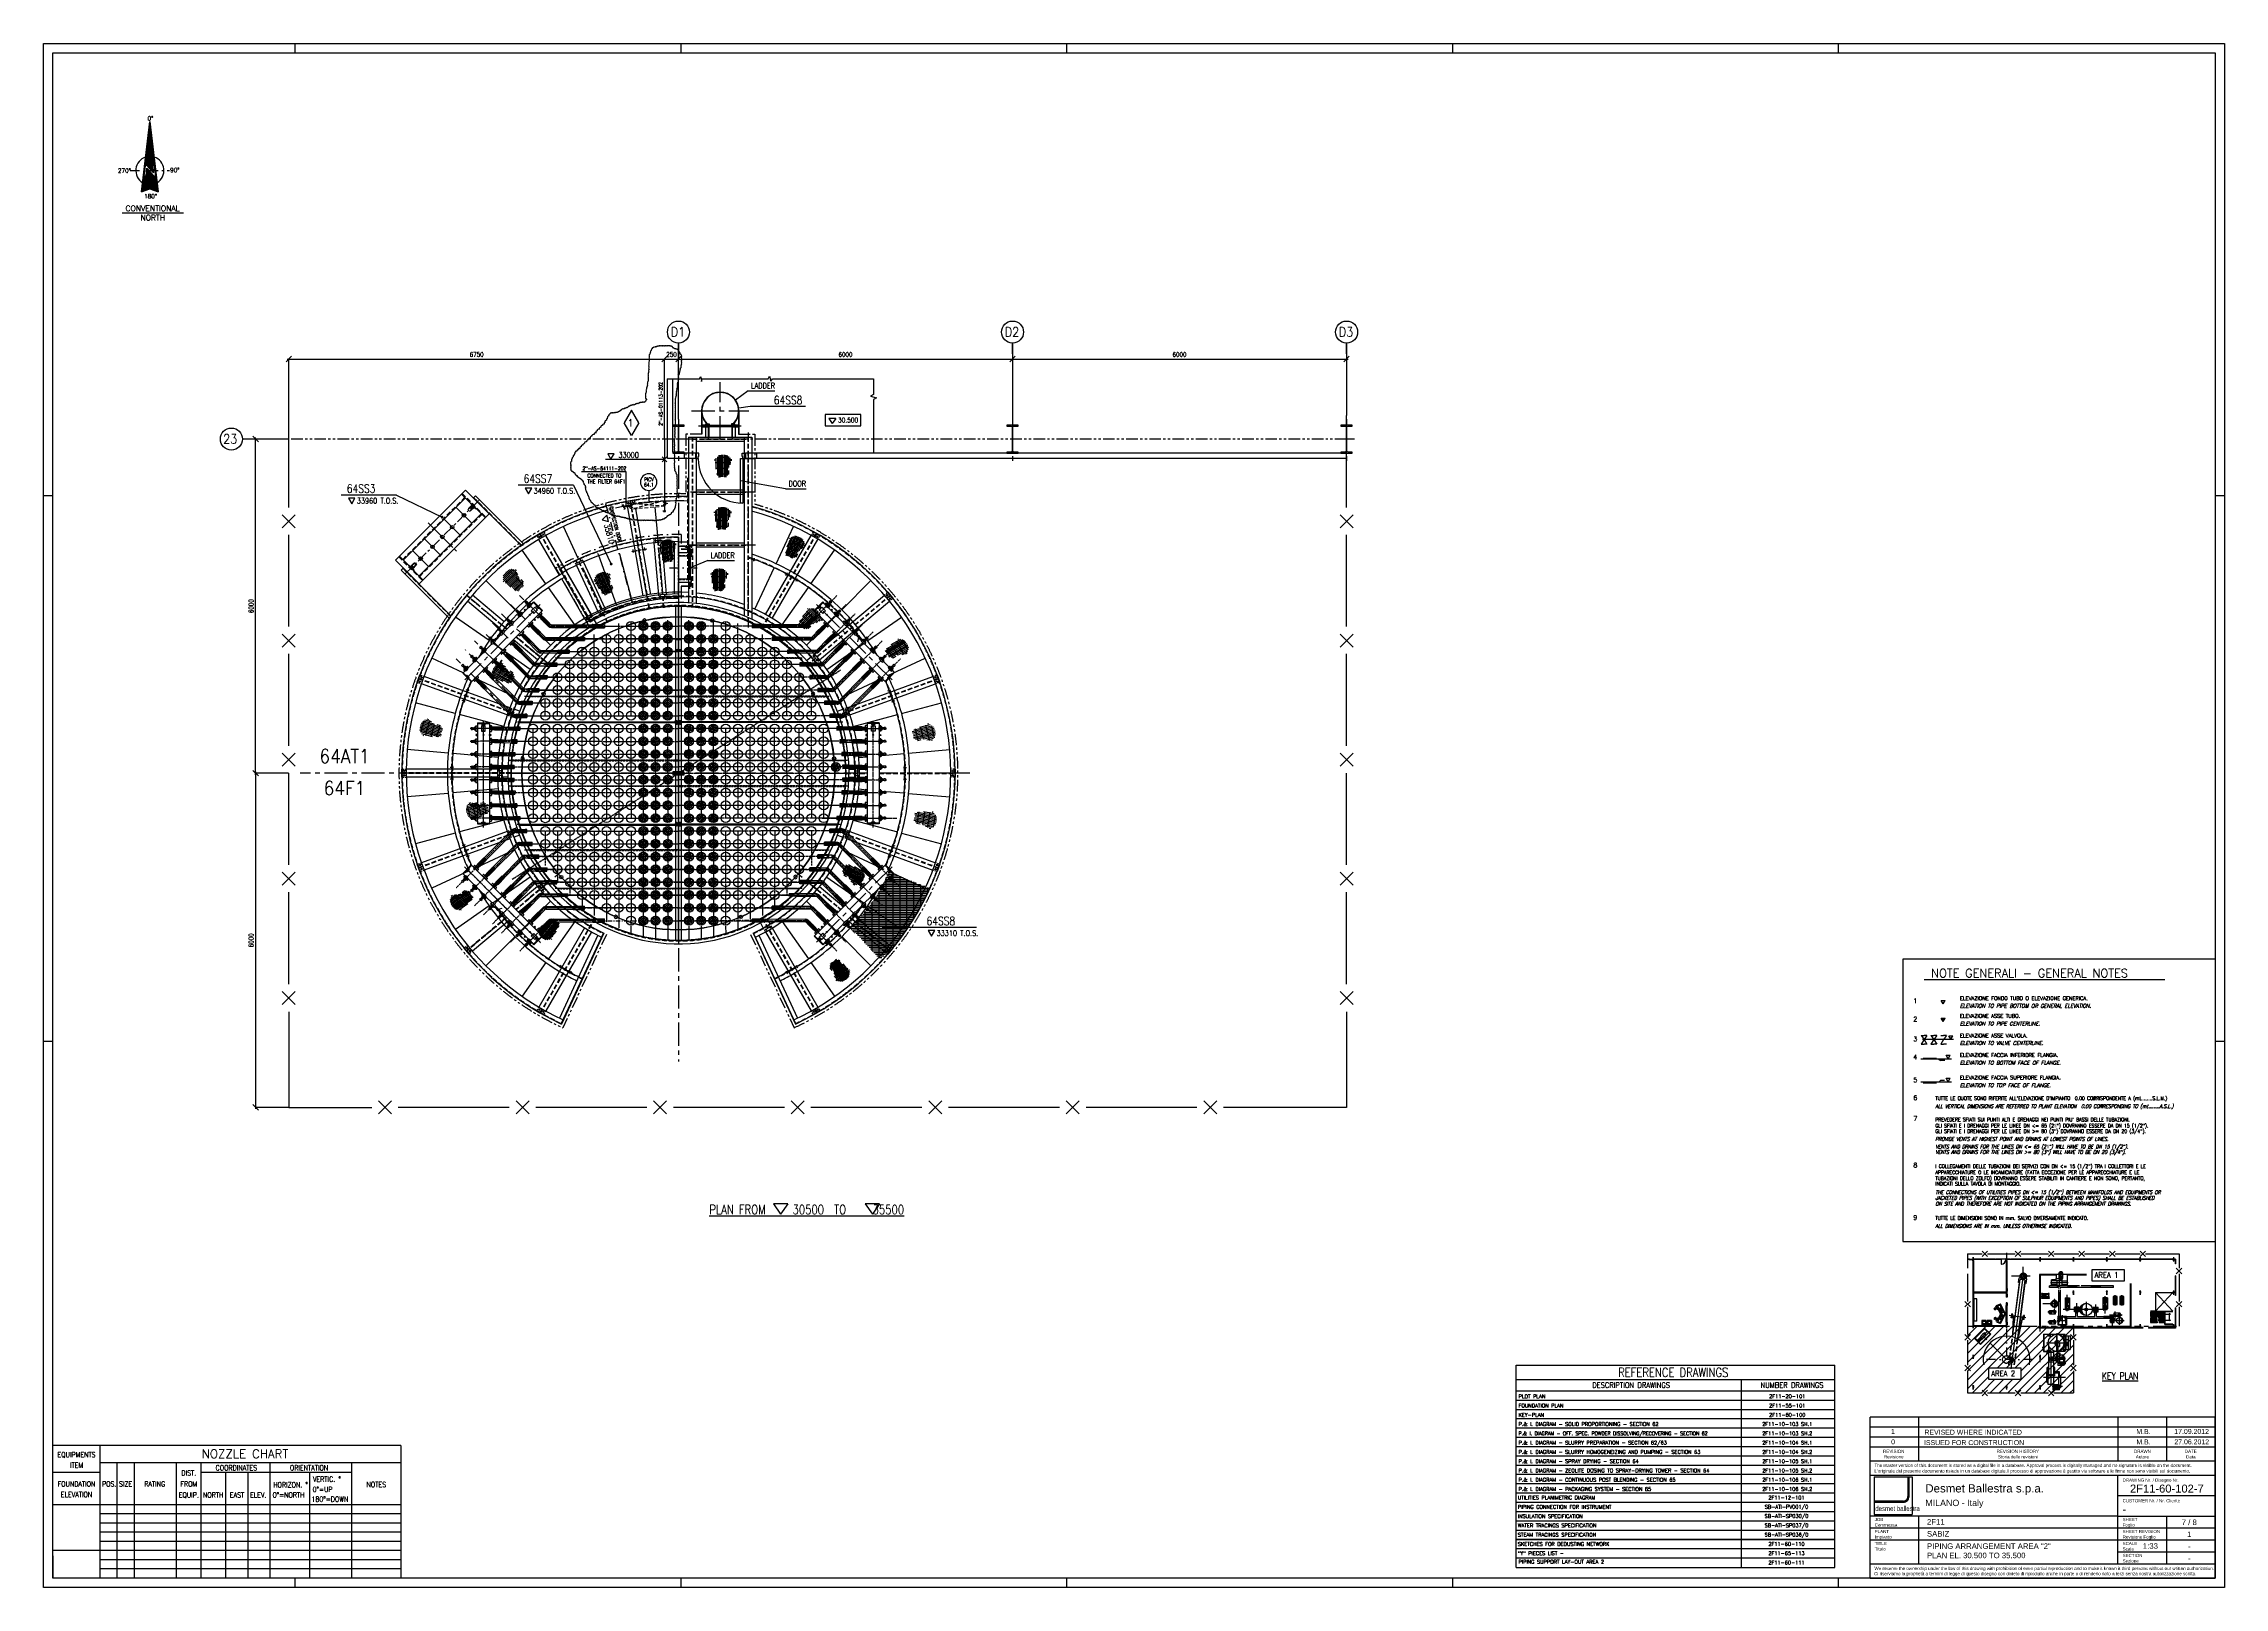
# Model space of a CAD drawing. Extents: x 0 to 39171, y 29931 to 57651.
import ezdxf
from ezdxf.enums import TextEntityAlignment as Align

# ---------------------------------------------------------------- set-up
doc = ezdxf.new("R2010")
doc.units = 0
doc.header["$LTSCALE"] = 333.3
doc.header["$MEASUREMENT"] = 0
doc.header["$PDSIZE"] = 5
for name, pattern in [('ASSI1', [5.5, 3, -1, 0.5, -1]), ('CENTER', [2, 1.25, -0.25, 0.25, -0.25]), ('CENTRO', [2, 1.25, -0.25, 0.25, -0.25]), ('CONTINUA', [0]), ('DASHDOT', [1, 0.5, -0.25, 0, -0.25]), ('DASHED2', [0.375, 0.25, -0.125]), ('HIDDEN', [0.375, 0.25, -0.125]), ('LINEA-LINEETTA', [2, 1.25, -0.25, 0.25, -0.25]), ('NASCOSTA', [0.375, 0.25, -0.125]), ('PHANTOM', [2.5, 1.25, -0.25, 0.25, -0.25, 0.25, -0.25]), ('PHANTOM2', [1.25, 0.625, -0.125, 0.125, -0.125, 0.125, -0.125]), ('TRATTEGGIO', [5.5, 4, -1.5])]:
    doc.linetypes.add(name, pattern=pattern)
doc.layers.get('0').update_dxf_attribs({"linetype": 'CONTINUOUS'})
doc.layers.get('DEFPOINTS').update_dxf_attribs({"linetype": 'CONTINUOUS'})
for name, color, linetype in [('$01Sald', 2, 'CONTINUOUS'), ('1', 7, 'CONTINUOUS'), ('10', 7, 'CONTINUOUS'), ('100', 1, 'CONTINUOUS'), ('20', 3, 'CONTINUOUS'), ('30', 2, 'CONTINUOUS'), ('40', 5, 'CONTINUOUS'), ('50', 6, 'CONTINUOUS'), ('55', 6, 'CONTINUOUS'), ('60', 4, 'CONTINUOUS'), ('70', 7, 'DASHDOT'), ('LINEE-035G', 2, 'CONTINUOUS'), ('LINEE025R', 1, 'CONTINUOUS'), ('QUOTA', 7, 'CONTINUOUS'), ('QUOTE', 1, 'CONTINUOUS'), ('RED', 1, 'CONTINUOUS')]:
    doc.layers.add(name, color=color, linetype=linetype)
doc.styles.add('1', font='ROMANS.shx', dxfattribs={"width": 0.8})
doc.styles.add('a17', font='ARIAL.TTF', dxfattribs={"height": 0.162})
doc.styles.add('A22', font='ARIAL.TTF', dxfattribs={"height": 0.22})
doc.styles.add('a25', font='ARIAL.TTF', dxfattribs={"height": 0.25})
doc.styles.add('A3', font='ARIAL.TTF', dxfattribs={"height": 0.3})
doc.styles.add('A4', font='ARIAL.TTF', dxfattribs={"height": 0.4})
doc.styles.add('DIM', font='romans.shx', dxfattribs={"height": 40})
doc.styles.add('fab', font='ARIAL.TTF', dxfattribs={"width": 0.67})
doc.styles.add('ROMANS', font='romans', dxfattribs={"width": 0.8})
doc.styles.get("Standard").update_dxf_attribs({"font": 'ROMANS.SHX', "width": 0.8})
doc.dimstyles.get("Standard").update_dxf_attribs({"dimtxt": 0.18, "dimasz": 0.18, "dimexe": 0.18, "dimexo": 0.0625, "dimgap": 0.09, "dimtad": 0, "dimtih": 1, "dimtoh": 1, "dimdec": 1, "dimzin": 0, "dimdsep": 46, "dimtxsty": 'Standard', "dimcen": 0.09, "dimaunit": 1, "dimadec": 0, "dimazin": 0, "dimtfac": 1, "dimtdec": 1, "dimtofl": 0, "dimtmove": 2, "dimatfit": 3, "dimfxl": 0, "dimtolj": 1, "dimarcsym": 0})
doc.dimstyles.new('STANDARD$0', dxfattribs={"dimscale": 20, "dimtxt": 0.18, "dimasz": 2, "dimexe": 1, "dimexo": 1, "dimgap": 1, "dimtad": 1, "dimdec": 0, "dimzin": 0, "dimdsep": 46, "dimtxsty": 'DIM', "dimblk1": 'OBLIQUE', "dimblk2": 'OBLIQUE', "dimsah": 1, "dimcen": 0.09, "dimdle": 1, "dimclrd": 6, "dimclre": 6, "dimclrt": 6, "dimadec": 0, "dimazin": 0, "dimtfac": 1, "dimtdec": 0, "dimtofl": 0, "dimtmove": 2, "dimatfit": 3, "dimldrblk": 'OBLIQUE', "dimfxl": 0, "dimtolj": 1, "dimtzin": 0, "dimarcsym": 0})

# ---------------------------------------------------------------- blocks, each defined once
blk = doc.blocks.new('*D0')
at = {"layer": '50', "color": 0, "lineweight": -2}
for p, q in [((11403, 52274), (11403, 51981)), ((17403, 52274), (17403, 51981)), ((11354, 51938), (11453, 52037)), ((11377, 51987), (17430, 51987)), ((17354, 51938), (17453, 52037))]:
    blk.add_line(p, q, dxfattribs=at)
at = {"layer": 'DEFPOINTS', "color": 0}
for p in [(11403, 52277), (17403, 52277), (17403, 51987)]:
    blk.add_point(p, dxfattribs=at)
at = {"layer": '50', "color": 0, "insert": (14403, 52070), "char_height": 82.5, "attachment_point": 5}
blk.add_mtext('\\A1;6000', dxfattribs=at)
blk = doc.blocks.new('*D1')
at = {"layer": '50', "color": 0, "lineweight": -2}
for p, q in [((4354, 51938), (4453, 52037)), ((4377, 51987), (11180, 51987)), ((4403, 50554), (4403, 51994)), ((11104, 51938), (11203, 52037)), ((11153, 50554), (11153, 51994))]:
    blk.add_line(p, q, dxfattribs=at)
at = {"layer": 'DEFPOINTS', "color": 0}
for p in [(11153, 51987), (4403, 50550), (11153, 50550)]:
    blk.add_point(p, dxfattribs=at)
at = {"layer": '50', "color": 0, "insert": (7778, 52070), "char_height": 82.5, "attachment_point": 5}
blk.add_mtext('\\A1;6750', dxfattribs=at)
blk = doc.blocks.new('*D2')
at = {"layer": '50', "color": 0, "lineweight": -2}
for p, q in [((17403, 52274), (17403, 51981)), ((23403, 52274), (23403, 51981)), ((17354, 51938), (17453, 52037)), ((17377, 51987), (23430, 51987)), ((23354, 51938), (23453, 52037))]:
    blk.add_line(p, q, dxfattribs=at)
at = {"layer": 'DEFPOINTS', "color": 0}
for p in [(17403, 52277), (23403, 52277), (23403, 51987)]:
    blk.add_point(p, dxfattribs=at)
at = {"layer": '50', "color": 0, "insert": (20403, 52070), "char_height": 82.5, "attachment_point": 5}
blk.add_mtext('\\A1;6000', dxfattribs=at)
blk = doc.blocks.new('*X5')
at = {"color": 0}
for p, q in [((30594, 89947), (30662, 89987)), ((30768, 89707), (30607, 89987)), ((30620, 89847), (30862, 89987)), ((30646, 89747), (31062, 89987)), ((31034, 89447), (30723, 89987)), ((30775, 89706), (31262, 89987)), ((31422, 88975), (30838, 89987)), ((30856, 89637), (31462, 89987)), ((30888, 89540), (31561, 89929)), ((31561, 88935), (30954, 89987)), ((30964, 89468), (31561, 89813)), ((31561, 89135), (31069, 89987)), ((31075, 89417), (31561, 89698)), ((31155, 89238), (31093, 89345)), ((31101, 89316), (31561, 89582)), ((31160, 89235), (31561, 89467)), ((31561, 89335), (31184, 89987)), ((31259, 89177), (31561, 89351)), ((31561, 89535), (31300, 89987)), ((31325, 89099), (31561, 89236)), ((31379, 89015), (31561, 89120)), ((31561, 89735), (31415, 89987)), ((31464, 88949), (31561, 89005)), ((31561, 89935), (31531, 89987)), ((31560, 88889), (31561, 88889))]:
    blk.add_line(p, q, dxfattribs=at)
blk = doc.blocks.new('*X8')
at = {"color": 0}
for p, q in [((30007, 60076), (30016, 60086)), ((30008, 60060), (30034, 60086)), ((30011, 60045), (30052, 60086)), ((30014, 60031), (30069, 60086)), ((30019, 60018), (30087, 60086)), ((30024, 60005), (30105, 60086)), ((30029, 59993), (30122, 60086)), ((30036, 59982), (30140, 60086)), ((30043, 59971), (30158, 60086)), ((30050, 59961), (30175, 60086)), ((30059, 59951), (30193, 60086)), ((30067, 59942), (30206, 60082)), ((30076, 59934), (30206, 60064)), ((30086, 59926), (30206, 60046)), ((30097, 59919), (30206, 60029)), ((30108, 59912), (30206, 60011)), ((30119, 59906), (30206, 59993)), ((30131, 59901), (30206, 59976)), ((30144, 59896), (30206, 59958)), ((30158, 59892), (30206, 59940)), ((30173, 59889), (30206, 59923)), ((30188, 59887), (30206, 59905)), ((30205, 59886), (30206, 59887)), ((30206, 60276), (30216, 60286)), ((30206, 60258), (30232, 60284)), ((30206, 60241), (30247, 60282)), ((30206, 60223), (30262, 60278)), ((30206, 60205), (30275, 60274)), ((30206, 60188), (30288, 60269)), ((30206, 60170), (30299, 60263)), ((30206, 60152), (30311, 60257)), ((30206, 60135), (30321, 60250)), ((30206, 60117), (30332, 60242)), ((30206, 60099), (30341, 60234)), ((30211, 60086), (30350, 60225)), ((30228, 60086), (30358, 60216)), ((30246, 60086), (30366, 60206)), ((30264, 60086), (30374, 60196)), ((30282, 60086), (30380, 60185)), ((30299, 60086), (30386, 60173)), ((30317, 60086), (30392, 60161)), ((30335, 60086), (30397, 60148)), ((30352, 60086), (30401, 60134)), ((30370, 60086), (30404, 60120)), ((30388, 60086), (30406, 60104)), ((30405, 60086), (30406, 60087))]:
    blk.add_line(p, q, dxfattribs=at)
blk = doc.blocks.new('*X6')
at = {"color": 0}
for p, q in [((28791, 89602), (29106, 89917)), ((28791, 89673), (29035, 89917)), ((28791, 89743), (28964, 89917)), ((28791, 89814), (28894, 89917)), ((28791, 89885), (28823, 89917)), ((28791, 89531), (28985, 89726)), ((28791, 89461), (28972, 89642)), ((28791, 89390), (28958, 89557)), ((28791, 89319), (28945, 89473)), ((28791, 89248), (28931, 89389)), ((28791, 89178), (28918, 89305)), ((28791, 89107), (28904, 89220)), ((28791, 89036), (28891, 89136)), ((28791, 88966), (28877, 89052)), ((28791, 88895), (28863, 88967)), ((28791, 88824), (28850, 88883)), ((28791, 88754), (28836, 88799)), ((28791, 88683), (28823, 88715)), ((28791, 88612), (28809, 88630)), ((28791, 88541), (28796, 88546)), ((29035, 89775), (29176, 89917)), ((29115, 89785), (29247, 89917)), ((29196, 89795), (29305, 89904)), ((29276, 89805), (29320, 89848))]:
    blk.add_line(p, q, dxfattribs=at)
blk = doc.blocks.new('*X9')
at = {"color": 0}
for p, q in [((23671, 58072), (23685, 58086)), ((23674, 58057), (23703, 58086)), ((23678, 58043), (23721, 58086)), ((23683, 58030), (23738, 58086)), ((23689, 58019), (23756, 58086)), ((23695, 58008), (23774, 58086)), ((23703, 57998), (23791, 58086)), ((23712, 57989), (23806, 58083)), ((23721, 57980), (23806, 58066)), ((23731, 57973), (23806, 58048)), ((23742, 57966), (23806, 58030)), ((23754, 57961), (23806, 58013)), ((23767, 57956), (23806, 57995)), ((23782, 57953), (23806, 57977)), ((23797, 57951), (23806, 57960)), ((23806, 58207), (23820, 58221)), ((23806, 58189), (23836, 58219)), ((23806, 58172), (23849, 58215)), ((23806, 58154), (23862, 58210)), ((23806, 58136), (23874, 58204)), ((23806, 58119), (23885, 58197)), ((23806, 58101), (23895, 58189)), ((23809, 58086), (23904, 58181)), ((23827, 58086), (23912, 58171)), ((23844, 58086), (23920, 58161)), ((23862, 58086), (23926, 58150)), ((23880, 58086), (23932, 58138)), ((23897, 58086), (23936, 58125)), ((23915, 58086), (23940, 58111)), ((23933, 58086), (23942, 58095))]:
    blk.add_line(p, q, dxfattribs=at)
blk = doc.blocks.new('*X7')
at = {"color": 0}
for p, q in [((23277, 58085), (23279, 58086)), ((23278, 58103), (23352, 58177)), ((23278, 58067), (23296, 58086)), ((23279, 58121), (23356, 58199)), ((23279, 58086), (23349, 58156)), ((23279, 58051), (23314, 58086)), ((23280, 58141), (23362, 58222)), ((23280, 58034), (23332, 58086)), ((23282, 58018), (23344, 58081)), ((23283, 58161), (23369, 58247)), ((23284, 58003), (23345, 58063)), ((23286, 58182), (23379, 58274)), ((23287, 57988), (23346, 58047)), ((23290, 57973), (23347, 58031)), ((23291, 58204), (23391, 58305)), ((23293, 57959), (23349, 58015)), ((23296, 58086), (23346, 58136)), ((23297, 58228), (23409, 58340)), ((23297, 57945), (23351, 57999)), ((23301, 57931), (23354, 57984)), ((23304, 58253), (23437, 58386)), ((23305, 57918), (23357, 57970)), ((23309, 57905), (23360, 57956)), ((23314, 58086), (23345, 58117)), ((23314, 57892), (23364, 57942)), ((23315, 58281), (23611, 58578)), ((23319, 57879), (23368, 57928)), ((23325, 57867), (23373, 57915)), ((23328, 58312), (23580, 58564)), ((23330, 57855), (23377, 57902)), ((23332, 58086), (23344, 58099)), ((23336, 57843), (23382, 57889)), ((23343, 57832), (23387, 57876)), ((23347, 58349), (23543, 58545)), ((23349, 57820), (23393, 57864)), ((23356, 57809), (23399, 57852)), ((23362, 57798), (23404, 57841)), ((23369, 57788), (23411, 57829)), ((23377, 57777), (23417, 57818)), ((23381, 58400), (23492, 58512)), ((23384, 57767), (23424, 57807)), ((23392, 57757), (23431, 57796)), ((23400, 57748), (23438, 57785)), ((23408, 57738), (23445, 57775)), ((23416, 57729), (23453, 57765)), ((23425, 57720), (23460, 57755)), ((23434, 57711), (23468, 57745)), ((23443, 57702), (23477, 57736)), ((23452, 57693), (23485, 57727)), ((23461, 57685), (23494, 57718)), ((23471, 57677), (23502, 57709)), ((23481, 57669), (23511, 57700)), ((23491, 57662), (23521, 57692)), ((23501, 57654), (23530, 57683)), ((23511, 57647), (23540, 57675)), ((23522, 57640), (23550, 57667)), ((23533, 57633), (23560, 57660)), ((23544, 57627), (23570, 57653)), ((23555, 57620), (23580, 57645)), ((23567, 57614), (23591, 57638)), ((23573, 58522), (23639, 58588)), ((23579, 57608), (23602, 57632)), ((23591, 57603), (23613, 57625)), ((23603, 57598), (23625, 57619)), ((23616, 57592), (23636, 57613)), ((23619, 58550), (23665, 58596)), ((23629, 57588), (23648, 57607)), ((23642, 57583), (23661, 57602)), ((23654, 58568), (23688, 58602)), ((23656, 57579), (23673, 57596)), ((23669, 57575), (23686, 57591)), ((23683, 57572), (23699, 57587)), ((23685, 58580), (23711, 58606)), ((23698, 57568), (23712, 57582)), ((23712, 58590), (23732, 58610)), ((23713, 57565), (23725, 57578)), ((23728, 57563), (23739, 57574)), ((23737, 58597), (23752, 58612)), ((23743, 57561), (23753, 57571)), ((23759, 57559), (23768, 57568)), ((23760, 58603), (23771, 58614)), ((23776, 57558), (23783, 57565)), ((23782, 58607), (23790, 58615)), ((23793, 57557), (23798, 57562)), ((23803, 58610), (23806, 58614))]:
    blk.add_line(p, q, dxfattribs=at)
blk = doc.blocks.new('*X10')
at = {"color": 0}
for p, q in [((134717, 69516), (134719, 69518)), ((134719, 69513), (134724, 69518)), ((134720, 69510), (134728, 69518)), ((134722, 69507), (134733, 69518)), ((134724, 69505), (134737, 69518)), ((134725, 69502), (134742, 69518)), ((134727, 69499), (134746, 69518)), ((134729, 69496), (134751, 69518)), ((134730, 69493), (134755, 69518)), ((134732, 69490), (134760, 69518)), ((134733, 69487), (134764, 69518)), ((134735, 69485), (134769, 69518)), ((134737, 69482), (134773, 69518)), ((134738, 69479), (134778, 69518)), ((134740, 69476), (134782, 69518)), ((134742, 69473), (134787, 69518)), ((134743, 69470), (134791, 69518)), ((134745, 69468), (134796, 69518)), ((134747, 69465), (134800, 69518)), ((134748, 69462), (134805, 69518)), ((134750, 69459), (134809, 69518)), ((134752, 69456), (134814, 69518)), ((134753, 69453), (134818, 69518)), ((134755, 69450), (134823, 69518)), ((134757, 69448), (134827, 69518)), ((134758, 69445), (134832, 69518)), ((134760, 69442), (134836, 69518)), ((134761, 69439), (134841, 69518)), ((134763, 69436), (134845, 69518)), ((134765, 69433), (134844, 69513)), ((134766, 69431), (134838, 69502)), ((134768, 69428), (134832, 69491)), ((134770, 69425), (134826, 69481)), ((134771, 69422), (134819, 69470)), ((134773, 69419), (134813, 69459)), ((134775, 69416), (134807, 69449)), ((134776, 69413), (134801, 69438)), ((134778, 69411), (134795, 69428)), ((134780, 69408), (134789, 69417)), ((134781, 69405), (134783, 69406))]:
    blk.add_line(p, q, dxfattribs=at)
blk = doc.blocks.new('A$C56E32546')
at = {"layer": '30'}
for p, q in [((170, 153.6), (0, 153.6)), ((0, 153.6), (0, 0)), ((170, 153.6), (170, 0)), ((0, 0), (170, 0))]:
    blk.add_line(p, q, dxfattribs=at)
at = {"layer": '30', "color": 6}
blk.add_line((11.5, 142.5), (142.6, 142.5), dxfattribs=at)
at = {"layer": '50'}
for p, q in [((20.9, 131.1), (23.1, 131.1)), ((22, 129.2), (20.9, 131.1)), ((22, 129.2), (23.1, 131.1)), ((20.9, 121.5), (23.1, 121.5)), ((22, 119.6), (20.9, 121.5)), ((22, 119.6), (23.1, 121.5)), ((10, 112.1), (11.6, 112.1)), ((10, 112.1), (11.6, 109.8)), ((11.6, 109.8), (10, 107.4)), ((10, 107.4), (11.6, 107.4)), ((27.5, 109.8), (10.6, 109.8)), ((13.1, 112.1), (11.6, 109.8)), ((13.1, 112.1), (11.6, 112.1)), ((11.6, 109.8), (13.1, 107.4)), ((13.1, 107.4), (11.6, 107.4)), ((15.3, 112.1), (16.9, 109.8)), ((15.3, 112.1), (16.9, 112.1)), ((16.9, 109.8), (15.3, 107.4)), ((15.3, 107.4), (16.9, 107.4)), ((18.4, 112.1), (16.9, 112.1)), ((18.4, 112.1), (16.9, 109.8)), ((16.9, 109.8), (18.4, 107.4)), ((18.4, 107.4), (16.9, 107.4)), ((20.6, 112.1), (22.2, 112.1)), ((22.2, 109.8), (20.6, 107.4)), ((20.6, 107.4), (22.2, 107.4)), ((23.7, 112.1), (22.2, 109.8)), ((23.7, 112.1), (22.2, 112.1)), ((23.7, 107.4), (22.2, 107.4)), ((25, 111.9), (27.2, 111.9)), ((26.1, 110), (25, 111.9)), ((26.1, 110), (27.2, 111.9)), ((26.5, 99.2), (9.7, 99.2)), ((19.5, 99.2), (20.4, 98.4)), ((22.8, 98.4), (20.4, 98.4)), ((23.5, 101.3), (25.7, 101.3)), ((24.6, 99.4), (23.5, 101.3)), ((24.6, 99.4), (25.7, 101.3)), ((26.5, 86.7), (9.7, 86.7)), ((19.5, 86.7), (20.4, 87.5)), ((22.7, 87.5), (20.4, 87.5)), ((23.5, 88.8), (25.7, 88.8)), ((24.6, 86.9), (23.5, 88.8)), ((24.6, 86.9), (25.7, 88.8)), ((103.2, 78.4), (105, 78.4)), ((104.1, 76.8), (103.2, 78.4)), ((104.1, 76.8), (105, 78.4)), ((107.5, 74.3), (109.4, 74.3)), ((108.4, 72.7), (107.5, 74.3)), ((108.4, 72.7), (109.4, 74.3))]:
    blk.add_line(p, q, dxfattribs=at)
at = {"layer": '50', "const_width": 0.598}
blk.add_lwpolyline([(16.6, 109.8, 1), (17.2, 109.8, 1)], format="xyb", close=True, dxfattribs=at)
at = {"layer": '50', "const_width": 0.8}
for points in [[(11, 99.6), (18.4, 99.6)], [(11, 86.3), (18.4, 86.3)]]:
    blk.add_lwpolyline(points, dxfattribs=at)
at = {"layer": '50', "xscale": 0.01666666666666667, "yscale": 0.01666666666666667, "zscale": 0.01666666666666667}
blk.add_blockref('*X10', (-2224.4, -1037.1), dxfattribs=at)
at = {"layer": '20', "style": '1'}
blk.add_text('NOTE GENERALI - GENERAL NOTES', height=4.545, dxfattribs=at).set_placement((15.4, 143.7))
at = {"layer": '50', "style": '1'}
for s, height, p in [('1', 2.5, (5.7, 129.7)), ('ELEVAZIONE FONDO TUBO O ELEVAZIONE GENERICA.', 2, (31.1, 131.3)), ('2', 2.5, (5.7, 119.7)), ('ELEVAZIONE ASSE TUBO.', 2, (31.1, 121.7)), ('3', 2.5, (5.7, 108.9)), ('ELEVAZIONE ASSE VALVOLA.', 2, (31.1, 111)), ('4', 2.5, (5.7, 99)), ('ELEVAZIONE FACCIA INFERIORE FLANGIA.', 2, (31.1, 100.4)), ('5', 2.5, (5.7, 86.6)), ('ELEVAZIONE FACCIA SUPERIORE FLANGIA.', 2, (31.1, 88.2)), ('6', 2.5, (5.7, 76.9)), ('7', 2.5, (5.7, 65.7)), ('8', 2.5, (5.7, 40.3)), ('9', 2.5, (5.7, 11.7))]:
    blk.add_text(s, height=height, dxfattribs=at).set_placement(p)
at = {"layer": '50', "style": '1', "oblique": 15}
for s, p in [('ELEVATION TO PIPE BOTTOM OR GENERAL ELEVATION.', (31.1, 127.2)), ('ELEVATION TO PIPE CENTERLINE.', (31.1, 117.5)), ('ELEVATION TO VALVE CENTERLINE.', (31.1, 106.9)), ('ELEVATION TO BOTTOM FACE OF FLANGE.', (31.1, 96.2)), ('ELEVATION TO TOP FACE OF FLANGE.', (31.1, 84))]:
    blk.add_text(s, height=2, dxfattribs=at).set_placement(p)
at = {"layer": '50', "style": '1', "width": 0.9}
for s, p in [("TUTTE LE QUOTE SONO RIFERITE ALL'ELEVAZIONE D'IMPIANTO  0.00 CORRISPONDENTE A (mt........S.L.M.)", (17.7, 76.9)), ("PREVEDERE SFIATI SUI PUNTI ALTI E DRENAGGI NEI PUNTI PIU' BASSI DELLE TUBAZIONI.", (17.7, 65.3)), ('GLI SFIATI E I DRENAGGI PER LE LINEE DN <= 65 (2½") DOVRANNO ESSERE DA DN 15 (1/2").', (17.7, 62)), ('GLI SFIATI E I DRENAGGI PER LE LINEE DN >= 80 (3") DOVRANNO ESSERE DA DN 20 (3/4").', (17.7, 59)), ('APPARECCHIATURE O LE INCAMICIATURE (FATTA ECCEZIONE PER LE APPARECCHIATURE E LE ', (17.7, 36.6)), ('TUBAZIONI DELLO ZOLFO) DOVRANNO ESSERE STABILITI IN CANTIERE E NON SONO, PERTANTO,', (17.7, 33.4)), ('I COLLEGAMENTI DELLE TUBAZIONI DEI SERVIZI CON DN <= 15 (1/2") TRA I COLLETTORI E LE', (17.7, 39.9)), ('INDICATI SULLA TAVOLA DI MONTAGGIO.', (17.7, 30.4)), ('TUTTE LE DIMENSIONI SONO IN mm. SALVO DIVERSAMENTE INDICATO.', (17.7, 11.7))]:
    blk.add_text(s, height=2, dxfattribs=at).set_placement(p)
at = {"layer": '50', "style": '1', "oblique": 15, "width": 0.9}
for s, p in [('ALL VERTICAL DIMENSIONS ARE REFERRED TO PLANT ELEVATION  0.00 CORRESPONDING TO (mt........A.S.L.)', (17.7, 72.6)), ('PROVIDE VENTS AT HIGHEST POINT AND DRAINS AT LOWEST POINTS OF LINES.', (17.7, 54.7)), ('VENTS AND DRAINS FOR THE LINES DN <= 65 (2½") WILL HAVE TO BE DN 15 (1/2").', (17.7, 50.6)), ('VENTS AND DRAINS FOR THE LINES DN >= 80 (3") WILL HAVE TO BE DN 20 (3/4").', (17.7, 47.6)), ('JACKETED PIPES (WITH EXCEPTION OF SULPHUR EQUIPMENTS AND PIPES) SHALL BE ESTABLISHED', (17.7, 22.7)), ('THE CONNECTIONS OF UTILITIES PIPES DN <= 15 (1/2") BETWEEN MANIFOLDS AND EQUIPMENTS OR', (17.7, 25.8)), ('ON SITE AND THEREFORE ARE NOT INDICATED ON THE PIPING ARRANGEMENT DRAWINGS.', (17.7, 19.5)), ('ALL DIMENSIONS ARE IN mm. UNLESS OTHERWISE INDICATED.', (17.7, 7.4))]:
    blk.add_text(s, height=2, dxfattribs=at).set_placement(p)
blk = doc.blocks.new('*D12')
at = {"layer": '50', "color": 0, "lineweight": -2}
for p, q in [((3858, 50501), (3759, 50600)), ((4400, 50550), (3802, 50550)), ((3808, 44524), (3808, 50577)), ((3858, 44501), (3759, 44600)), ((4400, 44550), (3802, 44550))]:
    blk.add_line(p, q, dxfattribs=at)
at = {"layer": 'DEFPOINTS', "color": 0}
for p in [(3808, 50550), (4403, 50550), (4403, 44550)]:
    blk.add_point(p, dxfattribs=at)
at = {"layer": '50', "color": 0, "insert": (3726, 47550), "char_height": 82.5, "attachment_point": 5, "rotation": 90}
blk.add_mtext('\\A1;6000', dxfattribs=at)
blk = doc.blocks.new('*D13')
at = {"layer": '50', "color": 0, "lineweight": -2}
for p, q in [((3858, 44501), (3759, 44600)), ((4400, 44550), (3802, 44550)), ((3808, 44577), (3808, 38524)), ((3858, 38501), (3759, 38600)), ((4400, 38550), (3802, 38550))]:
    blk.add_line(p, q, dxfattribs=at)
at = {"layer": 'DEFPOINTS', "color": 0}
for p in [(4403, 44550), (3808, 38550), (4403, 38550)]:
    blk.add_point(p, dxfattribs=at)
at = {"layer": '50', "color": 0, "insert": (3726, 41550), "char_height": 82.5, "attachment_point": 5, "rotation": 90}
blk.add_mtext('\\A1;6000', dxfattribs=at)
blk = doc.blocks.new('*X15')
at = {"color": 0}
for p, q in [((1229, 475), (1428, 475)), ((1230, 488), (1431, 488)), ((1231, 462), (1426, 462)), ((1232, 500), (1430, 500)), ((1232, 450), (1430, 450)), ((1234, 438), (1432, 438)), ((1235, 512), (1416, 512)), ((1244, 525), (1344, 525)), ((1247, 425), (1414, 425)), ((1250, 422), (1250, 531)), ((1257, 538), (1319, 538)), ((1260, 412), (1359, 412)), ((1270, 550), (1285, 550)), ((1273, 400), (1281, 400)), ((1300, 404), (1300, 545)), ((1350, 412), (1350, 523)), ((1371, 525), (1402, 525)), ((1400, 418), (1400, 527))]:
    blk.add_line(p, q, dxfattribs=at)
blk = doc.blocks.new('A$C0A166A00')
at = {"layer": 'LINEE025R', "color": 8, "ltscale": 0.4}
blk.add_circle((2810, 2810), 2810, dxfattribs=at)
at = {"layer": 'LINEE025R', "color": 2, "ltscale": 0.4}
for centre in [(1534, 5314), (4797, 4797), (35, 2370), (5314, 1534), (2370, 35)]:
    blk.add_circle(centre, 30, dxfattribs=at)
blk = doc.blocks.new('IPE200')
at = {"color": 1}
for p, q in [((-50, 0), (-50, -8.5)), ((-50, 0), (50, 0)), ((50, 0), (50, -8.5)), ((-50, -8.5), (-14.8, -8.5)), ((-50, -191.5), (-50, -200)), ((-50, -191.5), (-14.8, -191.5)), ((-50, -200), (50, -200)), ((-2.8, -20.5), (-2.8, -179.5)), ((2.8, -20.5), (2.8, -179.5)), ((14.8, -8.5), (50, -8.5)), ((14.8, -191.5), (50, -191.5)), ((50, -191.5), (50, -200))]:
    blk.add_line(p, q, dxfattribs=at)
for centre, start, end in [((-14.8, -20.5), 0, 90), ((-14.8, -179.5), 270, 0), ((14.8, -20.5), 90, 180), ((14.8, -179.5), 180, 270)]:
    blk.add_arc(centre, 12, start, end, dxfattribs=at)
blk = doc.blocks.new('DADOM16')
for p, q in [((-13, 11), (-13, 2)), ((-10, 13), (10, 13)), ((-10, 0), (10, 0)), ((-7, 2), (-7, 11)), ((7, 2), (7, 11)), ((13, 11), (13, 2))]:
    blk.add_line(p, q)
for centre, radius, start, end in [((-10, 9), 3.8, 28.2301, 151.7699), ((-10, 4), 3.8, 208.2301, 331.7699), ((0, 1), 12.2, 56.6998, 123.3002), ((0, 12), 12.2, 236.6998, 303.3002), ((10, 9), 3.8, 28.2301, 151.7699), ((10, 4), 3.8, 208.2301, 331.7699)]:
    blk.add_arc(centre, radius, start, end)
blk = doc.blocks.new('VITEM16')
for p, q in [((-13, 8), (-13, 0)), ((-13, 0), (13, 0)), ((-10, 10), (10, 10)), ((-7, 0), (-7, 8)), ((7, 0), (7, 8)), ((13, 8), (13, 0))]:
    blk.add_line(p, q)
for centre, radius, start, end in [((-10, 6), 3.8, 28.2301, 151.7699), ((0, -2), 12.2, 56.6998, 123.3002), ((10, 6), 3.8, 28.2301, 151.7699)]:
    blk.add_arc(centre, radius, start, end)
blk = doc.blocks.new('RONDM16')
for p, q in [((-15, 3), (-15, 0)), ((15, 3), (-15, 3)), ((15, 0), (-15, 0)), ((-8, 3), (-8, 0)), ((0, 4), (0, -1)), ((8, 3), (8, 0)), ((15, 3), (15, 0))]:
    blk.add_line(p, q)
blk = doc.blocks.new('A$C34546F79')
at = {"layer": 'QUOTE'}
h = blk.add_hatch(dxfattribs=at)
h.set_pattern_fill('ANSI37', color=256, scale=160, angle=45, style=0)
h.set_pattern_definition([(90, (-32140.94, -61899.589), (-20, 2e-11), []), (180, (-32140.94, -61899.589), (-2e-11, -20), [])])
h.paths.add_polyline_path([(40, 153), (0, 113), (113, 0), (153, 40)])
at = {"layer": 'QUOTE', "color": 7}
for p, q in [((40, 153), (0, 113)), ((0, 113), (113, 0)), ((153, 40), (40, 153)), ((113, 0), (153, 40))]:
    blk.add_line(p, q, dxfattribs=at)
at = {"layer": 'QUOTE'}
for p, q in [((2, 115), (115, 2)), ((151, 37), (37, 151))]:
    blk.add_line(p, q, dxfattribs=at)
at = {"layer": 'QUOTE', "color": 7, "const_width": 8}
for points in [[(8, 97), (56, 145)], [(97, 8), (145, 56)]]:
    blk.add_lwpolyline(points, dxfattribs=at)
blk = doc.blocks.new('64F1')
at = {"layer": 'LINEE025R', "ltscale": 0.4}
h = blk.add_hatch(dxfattribs=at)
h.set_pattern_fill('ANSI38', scale=200, angle=-14.5, style=0)
h.set_pattern_definition([(102.5, (736129.768, -376442.302), (24.4074002, 5.41099035), []), (12.5, (736129.768, -376442.302), (54.2257907, -13.5854195), [62.5, -37.5])])
h.paths.add_polyline_path([(-23649, 46529), (-23692, 46462), (-23759, 46505, -0.414214)])
h.paths.add_polyline_path([(-23759, 46505), (-23692, 46462), (-23735, 46394, -0.414214)])
h.paths.add_polyline_path([(-23692, 46462), (-23624, 46419, -0.414214), (-23735, 46394)])
h.paths.add_polyline_path([(-23649, 46529, -0.414214), (-23624, 46419), (-23692, 46462)])
h = blk.add_hatch(dxfattribs=at)
h.set_pattern_fill('ANSI38', scale=200, angle=-14.5, style=0)
h.set_pattern_definition([(102.5, (732695.718, -377123.939), (24.4074002, 5.41099035), []), (12.5, (732695.718, -377123.939), (54.2257907, -13.5854195), [62.5, -37.5])])
h.paths.add_polyline_path([(-27083, 45848), (-27126, 45780), (-27193, 45823, -0.414214)])
h.paths.add_polyline_path([(-27193, 45823), (-27126, 45780), (-27169, 45713, -0.414214)])
h.paths.add_polyline_path([(-27126, 45780), (-27059, 45737, -0.414214), (-27169, 45713)])
h.paths.add_polyline_path([(-27083, 45848, -0.414214), (-27059, 45737), (-27126, 45780)])
h = blk.add_hatch(dxfattribs=at)
h.set_pattern_fill('ANSI38', scale=200, angle=-14.5, style=0)
h.set_pattern_definition([(102.5, (733007.9, -377061.97), (24.4074002, 5.41099035), []), (12.5, (733007.9, -377061.97), (54.2257907, -13.5854195), [62.5, -37.5])])
h.paths.add_polyline_path([(-26771, 45910), (-26814, 45842), (-26881, 45885, -0.414214)])
h.paths.add_polyline_path([(-26881, 45885), (-26814, 45842), (-26857, 45775, -0.414214)])
h.paths.add_polyline_path([(-26814, 45842), (-26746, 45799, -0.414214), (-26857, 45775)])
h.paths.add_polyline_path([(-26771, 45910, -0.414214), (-26746, 45799), (-26814, 45842)])
h = blk.add_hatch(dxfattribs=at)
h.set_pattern_fill('ANSI38', scale=200, angle=-14.5, style=0)
h.set_pattern_definition([(102.5, (732577.535, -377309.5), (24.4074002, 5.41099035), []), (12.5, (732577.535, -377309.5), (54.2257907, -13.5854195), [62.5, -37.5])])
h.paths.add_polyline_path([(-27201, 45662), (-27244, 45595), (-27312, 45638, -0.414214)])
h.paths.add_polyline_path([(-27312, 45638), (-27244, 45595), (-27287, 45527, -0.414214)])
h.paths.add_polyline_path([(-27244, 45595), (-27177, 45552, -0.414214), (-27287, 45527)])
h.paths.add_polyline_path([(-27201, 45662, -0.414214), (-27177, 45552), (-27244, 45595)])
h = blk.add_hatch(dxfattribs=at)
h.set_pattern_fill('ANSI38', scale=200, angle=-14.5, style=0)
h.set_pattern_definition([(102.5, (732771.515, -377433.078), (24.4074002, 5.41099035), []), (12.5, (732771.515, -377433.078), (54.2257907, -13.5854195), [62.5, -37.5])])
h.paths.add_polyline_path([(-27007, 45539), (-27050, 45471), (-27118, 45514, -0.414214)])
h.paths.add_polyline_path([(-27118, 45514), (-27050, 45471), (-27093, 45404, -0.414214)])
h.paths.add_polyline_path([(-27050, 45471), (-26983, 45428, -0.414214), (-27093, 45404)])
h.paths.add_polyline_path([(-27007, 45539, -0.414214), (-26983, 45428), (-27050, 45471)])
h = blk.add_hatch(dxfattribs=at)
h.set_pattern_fill('ANSI38', scale=200, angle=-14.5, style=0)
h.set_pattern_definition([(102.5, (732889.699, -377247.518), (24.4074002, 5.41099035), []), (12.5, (732889.699, -377247.518), (54.2257907, -13.5854195), [62.5, -37.5])])
h.paths.add_polyline_path([(-26889, 45724), (-26932, 45657), (-26999, 45700, -0.414214)])
h.paths.add_polyline_path([(-26999, 45700), (-26932, 45657), (-26975, 45589, -0.414214)])
h.paths.add_polyline_path([(-26932, 45657), (-26865, 45614, -0.414214), (-26975, 45589)])
h.paths.add_polyline_path([(-26889, 45724, -0.414214), (-26865, 45614), (-26932, 45657)])
h = blk.add_hatch(dxfattribs=at)
h.set_pattern_fill('ANSI38', scale=200, angle=-14.5, style=0)
h.set_pattern_definition([(102.5, (733083.679, -377371.097), (24.4074002, 5.41099035), []), (12.5, (733083.679, -377371.097), (54.2257907, -13.5854195), [62.5, -37.5])])
h.paths.add_polyline_path([(-26695, 45601), (-26738, 45533), (-26806, 45576, -0.414214)])
h.paths.add_polyline_path([(-26806, 45576), (-26738, 45533), (-26781, 45466, -0.414214)])
h.paths.add_polyline_path([(-26738, 45533), (-26671, 45490, -0.414214), (-26781, 45466)])
h.paths.add_polyline_path([(-26695, 45601, -0.414214), (-26671, 45490), (-26738, 45533)])
h = blk.add_hatch(dxfattribs=at)
h.set_pattern_fill('ANSI38', scale=200, angle=-14.5, style=0)
h.set_pattern_definition([(102.5, (733201.88, -377185.548), (24.4074002, 5.41099035), []), (12.5, (733201.88, -377185.548), (54.2257907, -13.5854195), [62.5, -37.5])])
h.paths.add_polyline_path([(-26577, 45786), (-26620, 45719), (-26687, 45762, -0.414214)])
h.paths.add_polyline_path([(-26687, 45762), (-26620, 45719), (-26663, 45651, -0.414214)])
h.paths.add_polyline_path([(-26620, 45719), (-26552, 45676, -0.414214), (-26663, 45651)])
h.paths.add_polyline_path([(-26577, 45786, -0.414214), (-26552, 45676), (-26620, 45719)])
h = blk.add_hatch(dxfattribs=at)
h.set_pattern_fill('ANSI38', scale=200, angle=-14.5, style=0)
h.set_pattern_definition([(102.5, (733277.659, -377494.675), (24.4074002, 5.41099035), []), (12.5, (733277.659, -377494.675), (54.2257907, -13.5854195), [62.5, -37.5])])
h.paths.add_polyline_path([(-26501, 45477), (-26544, 45409), (-26612, 45452, -0.414214)])
h.paths.add_polyline_path([(-26612, 45452), (-26544, 45409), (-26587, 45342, -0.414214)])
h.paths.add_polyline_path([(-26544, 45409), (-26477, 45366, -0.414214), (-26587, 45342)])
h.paths.add_polyline_path([(-26501, 45477, -0.414214), (-26477, 45366), (-26544, 45409)])
h = blk.add_hatch(dxfattribs=at)
h.set_pattern_fill('ANSI38', scale=200, angle=-14.5, style=0)
h.set_pattern_definition([(102.5, (733395.86, -377309.127), (24.4074002, 5.41099035), []), (12.5, (733395.86, -377309.127), (54.2257907, -13.5854195), [62.5, -37.5])])
h.paths.add_polyline_path([(-26383, 45662), (-26426, 45595), (-26493, 45638, -0.414214)])
h.paths.add_polyline_path([(-26493, 45638), (-26426, 45595), (-26469, 45528, -0.414214)])
h.paths.add_polyline_path([(-26426, 45595), (-26358, 45552, -0.414214), (-26469, 45528)])
h.paths.add_polyline_path([(-26383, 45662, -0.414214), (-26358, 45552), (-26426, 45595)])
h = blk.add_hatch(dxfattribs=at)
h.set_pattern_fill('ANSI38', scale=200, angle=-14.5, style=0)
h.set_pattern_definition([(102.5, (733589.86, -377432.718), (24.4074002, 5.41099035), []), (12.5, (733589.86, -377432.718), (54.2257907, -13.5854195), [62.5, -37.5])])
h.paths.add_polyline_path([(-26189, 45539), (-26232, 45471), (-26299, 45514, -0.414214)])
h.paths.add_polyline_path([(-26299, 45514), (-26232, 45471), (-26275, 45404, -0.414214)])
h.paths.add_polyline_path([(-26232, 45471), (-26164, 45428, -0.414214), (-26275, 45404)])
h.paths.add_polyline_path([(-26189, 45539, -0.414214), (-26164, 45428), (-26232, 45471)])
h = blk.add_hatch(dxfattribs=at)
h.set_pattern_fill('ANSI38', scale=200, angle=-14.5, style=0)
h.set_pattern_definition([(192.5, (676828.783, -464817.46), (5.41099035, -24.4074002), []), (282.5, (676828.783, -464817.46), (35.2293809, -43.40381), [62.5, -37.5])])
h.paths.add_polyline_path([(-27610, 45020), (-27567, 45088), (-27635, 45131, 0.414214)])
h.paths.add_polyline_path([(-27635, 45131), (-27567, 45088), (-27524, 45155, 0.414214)])
h.paths.add_polyline_path([(-27567, 45088), (-27500, 45045, 0.414214), (-27524, 45155)])
h.paths.add_polyline_path([(-27610, 45020, 0.414214), (-27500, 45045), (-27567, 45088)])
h = blk.add_hatch(dxfattribs=at)
h.set_pattern_fill('ANSI38', scale=200, angle=-14.5, style=0)
h.set_pattern_definition([(192.5, (676947.012, -464631.93), (5.41099035, -24.4074002), []), (282.5, (676947.012, -464631.93), (35.2293809, -43.40381), [62.5, -37.5])])
h.paths.add_polyline_path([(-27492, 45206), (-27449, 45273), (-27516, 45316, 0.414214)])
h.paths.add_polyline_path([(-27516, 45316), (-27449, 45273), (-27406, 45341, 0.414214)])
h.paths.add_polyline_path([(-27449, 45273), (-27381, 45230, 0.414214), (-27406, 45341)])
h.paths.add_polyline_path([(-27492, 45206, 0.414214), (-27381, 45230), (-27449, 45273)])
h = blk.add_hatch(dxfattribs=at)
h.set_pattern_fill('ANSI38', scale=200, angle=-14.5, style=0)
h.set_pattern_definition([(192.5, (677140.992, -464755.509), (5.41099035, -24.4074002), []), (282.5, (677140.992, -464755.509), (35.2293809, -43.40381), [62.5, -37.5])])
h.paths.add_polyline_path([(-27298, 45082), (-27255, 45150), (-27322, 45193, 0.414214)])
h.paths.add_polyline_path([(-27322, 45193), (-27255, 45150), (-27212, 45217, 0.414214)])
h.paths.add_polyline_path([(-27255, 45150), (-27187, 45107, 0.414214), (-27212, 45217)])
h.paths.add_polyline_path([(-27298, 45082, 0.414214), (-27187, 45107), (-27255, 45150)])
h = blk.add_hatch(dxfattribs=at)
h.set_pattern_fill('ANSI38', scale=200, angle=-14.5, style=0)
h.set_pattern_definition([(192.5, (677334.972, -464879.087), (5.41099035, -24.4074002), []), (282.5, (677334.972, -464879.087), (35.2293809, -43.40381), [62.5, -37.5])])
h.paths.add_polyline_path([(-27104, 44959), (-27061, 45026), (-27128, 45069, 0.414214)])
h.paths.add_polyline_path([(-27128, 45069), (-27061, 45026), (-27018, 45094, 0.414214)])
h.paths.add_polyline_path([(-27061, 45026), (-26993, 44983, 0.414214), (-27018, 45094)])
h.paths.add_polyline_path([(-27104, 44959, 0.414214), (-26993, 44983), (-27061, 45026)])
h = blk.add_hatch(dxfattribs=at)
h.set_pattern_fill('ANSI38', scale=200, angle=-14.5, style=0)
h.set_pattern_definition([(102.5, (732965.496, -377556.657), (24.4074002, 5.41099035), []), (12.5, (732965.496, -377556.657), (54.2257907, -13.5854195), [62.5, -37.5])])
h.paths.add_polyline_path([(-26813, 45415), (-26856, 45347), (-26924, 45390, -0.414214)])
h.paths.add_polyline_path([(-26924, 45390), (-26856, 45347), (-26899, 45280, -0.414214)])
h.paths.add_polyline_path([(-26856, 45347), (-26789, 45304, -0.414214), (-26899, 45280)])
h.paths.add_polyline_path([(-26813, 45415, -0.414214), (-26789, 45304), (-26856, 45347)])
h = blk.add_hatch(dxfattribs=at)
h.set_pattern_fill('ANSI38', scale=200, angle=-14.5, style=0)
h.set_pattern_definition([(102.5, (733159.475, -377680.236), (24.4074002, 5.41099035), []), (12.5, (733159.475, -377680.236), (54.2257907, -13.5854195), [62.5, -37.5])])
h.paths.add_polyline_path([(-26619, 45291), (-26662, 45224), (-26730, 45267, -0.414214)])
h.paths.add_polyline_path([(-26730, 45267), (-26662, 45224), (-26705, 45156, -0.414214)])
h.paths.add_polyline_path([(-26662, 45224), (-26595, 45181, -0.414214), (-26705, 45156)])
h.paths.add_polyline_path([(-26619, 45291, -0.414214), (-26595, 45181), (-26662, 45224)])
h = blk.add_hatch(dxfattribs=at)
h.set_pattern_fill('ANSI38', scale=200, angle=-14.5, style=0)
h.set_pattern_definition([(102.5, (733353.474, -377803.827), (24.4074002, 5.41099035), []), (12.5, (733353.474, -377803.827), (54.2257907, -13.5854195), [62.5, -37.5])])
h.paths.add_polyline_path([(-26425, 45168), (-26468, 45100), (-26536, 45143, -0.414214)])
h.paths.add_polyline_path([(-26536, 45143), (-26468, 45100), (-26511, 45033, -0.414214)])
h.paths.add_polyline_path([(-26468, 45100), (-26401, 45057, -0.414214), (-26511, 45033)])
h.paths.add_polyline_path([(-26425, 45168, -0.414214), (-26401, 45057), (-26468, 45100)])
h = blk.add_hatch(dxfattribs=at)
h.set_pattern_fill('ANSI38', scale=200, angle=-14.5, style=0)
h.set_pattern_definition([(102.5, (733471.657, -377618.266), (24.4074002, 5.41099035), []), (12.5, (733471.657, -377618.266), (54.2257907, -13.5854195), [62.5, -37.5])])
h.paths.add_polyline_path([(-26307, 45353), (-26350, 45286), (-26418, 45329, -0.414214)])
h.paths.add_polyline_path([(-26418, 45329), (-26350, 45286), (-26393, 45218, -0.414214)])
h.paths.add_polyline_path([(-26350, 45286), (-26283, 45243, -0.414214), (-26393, 45218)])
h.paths.add_polyline_path([(-26307, 45353, -0.414214), (-26283, 45243), (-26350, 45286)])
h = blk.add_hatch(dxfattribs=at)
h.set_pattern_fill('ANSI38', scale=200, angle=-14.5, style=0)
h.set_pattern_definition([(102.5, (733547.436, -377927.394), (24.4074002, 5.41099035), []), (12.5, (733547.436, -377927.394), (54.2257907, -13.5854195), [62.5, -37.5])])
h.paths.add_polyline_path([(-26231, 45044), (-26274, 44977), (-26342, 45020, -0.414214)])
h.paths.add_polyline_path([(-26342, 45020), (-26274, 44977), (-26317, 44909, -0.414214)])
h.paths.add_polyline_path([(-26274, 44977), (-26207, 44934, -0.414214), (-26317, 44909)])
h.paths.add_polyline_path([(-26231, 45044, -0.414214), (-26207, 44934), (-26274, 44977)])
h = blk.add_hatch(dxfattribs=at)
h.set_pattern_fill('ANSI38', scale=200, angle=-14.5, style=0)
h.set_pattern_definition([(102.5, (733665.619, -377741.833), (24.4074002, 5.41099035), []), (12.5, (733665.619, -377741.833), (54.2257907, -13.5854195), [62.5, -37.5])])
h.paths.add_polyline_path([(-26113, 45230), (-26156, 45162), (-26224, 45205, -0.414214)])
h.paths.add_polyline_path([(-26224, 45205), (-26156, 45162), (-26199, 45095, -0.414214)])
h.paths.add_polyline_path([(-26156, 45162), (-26089, 45119, -0.414214), (-26199, 45095)])
h.paths.add_polyline_path([(-26113, 45230, -0.414214), (-26089, 45119), (-26156, 45162)])
h = blk.add_hatch(dxfattribs=at)
h.set_pattern_fill('ANSI38', scale=200, angle=-14.5, style=0)
h.set_pattern_definition([(102.5, (733783.82, -377556.285), (24.4074002, 5.41099035), []), (12.5, (733783.82, -377556.285), (54.2257907, -13.5854195), [62.5, -37.5])])
h.paths.add_polyline_path([(-25995, 45415), (-26038, 45348), (-26105, 45391, -0.414214)])
h.paths.add_polyline_path([(-26105, 45391), (-26038, 45348), (-26081, 45280, -0.414214)])
h.paths.add_polyline_path([(-26038, 45348), (-25970, 45305, -0.414214), (-26081, 45280)])
h.paths.add_polyline_path([(-25995, 45415, -0.414214), (-25970, 45305), (-26038, 45348)])
h = blk.add_hatch(dxfattribs=at)
h.set_pattern_fill('ANSI38', scale=200, angle=-14.5, style=0)
h.set_pattern_definition([(102.5, (733859.617, -377865.424), (24.4074002, 5.41099035), []), (12.5, (733859.617, -377865.424), (54.2257907, -13.5854195), [62.5, -37.5])])
h.paths.add_polyline_path([(-25919, 45106), (-25962, 45039), (-26030, 45082, -0.414214)])
h.paths.add_polyline_path([(-26030, 45082), (-25962, 45039), (-26005, 44971, -0.414214)])
h.paths.add_polyline_path([(-25962, 45039), (-25895, 44996, -0.414214), (-26005, 44971)])
h.paths.add_polyline_path([(-25919, 45106, -0.414214), (-25895, 44996), (-25962, 45039)])
h = blk.add_hatch(dxfattribs=at)
h.set_pattern_fill('ANSI38', scale=200, angle=-14.5, style=0)
h.set_pattern_definition([(102.5, (733977.82, -377679.875), (24.4074002, 5.41099035), []), (12.5, (733977.82, -377679.875), (54.2257907, -13.5854195), [62.5, -37.5])])
h.paths.add_polyline_path([(-25801, 45292), (-25844, 45224), (-25911, 45267, -0.414214)])
h.paths.add_polyline_path([(-25911, 45267), (-25844, 45224), (-25887, 45157, -0.414214)])
h.paths.add_polyline_path([(-25844, 45224), (-25776, 45181, -0.414214), (-25887, 45157)])
h.paths.add_polyline_path([(-25801, 45292, -0.414214), (-25776, 45181), (-25844, 45224)])
h = blk.add_hatch(dxfattribs=at)
h.set_pattern_fill('ANSI38', scale=200, angle=-14.5, style=0)
h.set_pattern_definition([(102.5, (734171.8, -377803.454), (24.4074002, 5.41099035), []), (12.5, (734171.8, -377803.454), (54.2257907, -13.5854195), [62.5, -37.5])])
h.paths.add_polyline_path([(-25607, 45168), (-25650, 45101), (-25717, 45144, -0.414214)])
h.paths.add_polyline_path([(-25717, 45144), (-25650, 45101), (-25693, 45033, -0.414214)])
h.paths.add_polyline_path([(-25650, 45101), (-25582, 45058, -0.414214), (-25693, 45033)])
h.paths.add_polyline_path([(-25607, 45168, -0.414214), (-25582, 45058), (-25650, 45101)])
h = blk.add_hatch(dxfattribs=at)
h.set_pattern_fill('ANSI38', scale=200, angle=-14.5, style=0)
h.set_pattern_definition([(102.5, (734365.78, -377927.033), (24.4074002, 5.41099035), []), (12.5, (734365.78, -377927.033), (54.2257907, -13.5854195), [62.5, -37.5])])
h.paths.add_polyline_path([(-25413, 45045), (-25456, 44977), (-25523, 45020, -0.414214)])
h.paths.add_polyline_path([(-25523, 45020), (-25456, 44977), (-25499, 44910, -0.414214)])
h.paths.add_polyline_path([(-25456, 44977), (-25388, 44934, -0.414214), (-25499, 44910)])
h.paths.add_polyline_path([(-25413, 45045, -0.414214), (-25388, 44934), (-25456, 44977)])
h = blk.add_hatch(dxfattribs=at)
h.set_pattern_fill('ANSI38', scale=200, angle=-14.5, style=0)
h.set_pattern_definition([(192.5, (676710.555, -465002.993), (5.41099035, -24.4074002), []), (282.5, (676710.555, -465002.993), (35.2293809, -43.40381), [62.5, -37.5])])
h.paths.add_polyline_path([(-27728, 44835), (-27685, 44902), (-27753, 44945, 0.414214)])
h.paths.add_polyline_path([(-27753, 44945), (-27685, 44902), (-27642, 44970, 0.414214)])
h.paths.add_polyline_path([(-27685, 44902), (-27618, 44859, 0.414214), (-27642, 44970)])
h.paths.add_polyline_path([(-27728, 44835, 0.414214), (-27618, 44859), (-27685, 44902)])
h = blk.add_hatch(dxfattribs=at)
h.set_pattern_fill('ANSI38', scale=200, angle=-14.5, style=0)
h.set_pattern_definition([(192.5, (676904.553, -465126.584), (5.41099035, -24.4074002), []), (282.5, (676904.553, -465126.584), (35.2293809, -43.40381), [62.5, -37.5])])
h.paths.add_polyline_path([(-27534, 44711), (-27491, 44779), (-27559, 44822, 0.414214)])
h.paths.add_polyline_path([(-27559, 44822), (-27491, 44779), (-27448, 44846, 0.414214)])
h.paths.add_polyline_path([(-27491, 44779), (-27424, 44736, 0.414214), (-27448, 44846)])
h.paths.add_polyline_path([(-27534, 44711, 0.414214), (-27424, 44736), (-27491, 44779)])
h = blk.add_hatch(dxfattribs=at)
h.set_pattern_fill('ANSI38', scale=200, angle=-14.5, style=0)
h.set_pattern_definition([(192.5, (677022.763, -464941.04), (5.41099035, -24.4074002), []), (282.5, (677022.763, -464941.04), (35.2293809, -43.40381), [62.5, -37.5])])
h.paths.add_polyline_path([(-27416, 44897), (-27373, 44964), (-27441, 45007, 0.414214)])
h.paths.add_polyline_path([(-27441, 45007), (-27373, 44964), (-27330, 45032, 0.414214)])
h.paths.add_polyline_path([(-27373, 44964), (-27306, 44921, 0.414214), (-27330, 45032)])
h.paths.add_polyline_path([(-27416, 44897, 0.414214), (-27306, 44921), (-27373, 44964)])
h = blk.add_hatch(dxfattribs=at)
h.set_pattern_fill('ANSI38', scale=200, angle=-14.5, style=0)
h.set_pattern_definition([(192.5, (677098.533, -465250.163), (5.41099035, -24.4074002), []), (282.5, (677098.533, -465250.163), (35.2293809, -43.40381), [62.5, -37.5])])
h.paths.add_polyline_path([(-27340, 44588), (-27297, 44655), (-27365, 44698, 0.414214)])
h.paths.add_polyline_path([(-27365, 44698), (-27297, 44655), (-27254, 44723, 0.414214)])
h.paths.add_polyline_path([(-27297, 44655), (-27230, 44612, 0.414214), (-27254, 44723)])
h.paths.add_polyline_path([(-27340, 44588, 0.414214), (-27230, 44612), (-27297, 44655)])
h = blk.add_hatch(dxfattribs=at)
h.set_pattern_fill('ANSI38', scale=200, angle=-14.5, style=0)
h.set_pattern_definition([(192.5, (677216.743, -465064.62), (5.41099035, -24.4074002), []), (282.5, (677216.743, -465064.62), (35.2293809, -43.40381), [62.5, -37.5])])
h.paths.add_polyline_path([(-27222, 44773), (-27179, 44841), (-27247, 44884, 0.414214)])
h.paths.add_polyline_path([(-27247, 44884), (-27179, 44841), (-27136, 44908, 0.414214)])
h.paths.add_polyline_path([(-27179, 44841), (-27112, 44798, 0.414214), (-27136, 44908)])
h.paths.add_polyline_path([(-27222, 44773, 0.414214), (-27112, 44798), (-27179, 44841)])
h = blk.add_hatch(dxfattribs=at)
h.set_pattern_fill('ANSI38', scale=200, angle=-14.5, style=0)
h.set_pattern_definition([(192.5, (677410.723, -465188.198), (5.41099035, -24.4074002), []), (282.5, (677410.723, -465188.198), (35.2293809, -43.40381), [62.5, -37.5])])
h.paths.add_polyline_path([(-27028, 44650), (-26985, 44717), (-27053, 44760, 0.414214)])
h.paths.add_polyline_path([(-27053, 44760), (-26985, 44717), (-26942, 44785, 0.414214)])
h.paths.add_polyline_path([(-26985, 44717), (-26918, 44674, 0.414214), (-26942, 44785)])
h.paths.add_polyline_path([(-27028, 44650, 0.414214), (-26918, 44674), (-26985, 44717)])
h = blk.add_hatch(dxfattribs=at)
h.set_pattern_fill('ANSI38', scale=200, angle=-14.5, style=0)
h.set_pattern_definition([(192.5, (677528.952, -465002.666), (5.41099035, -24.4074002), []), (282.5, (677528.952, -465002.666), (35.2293809, -43.40381), [62.5, -37.5])])
h.paths.add_polyline_path([(-26910, 44835), (-26867, 44903), (-26934, 44946, 0.414214)])
h.paths.add_polyline_path([(-26934, 44946), (-26867, 44903), (-26824, 44970, 0.414214)])
h.paths.add_polyline_path([(-26867, 44903), (-26799, 44860, 0.414214), (-26824, 44970)])
h.paths.add_polyline_path([(-26910, 44835, 0.414214), (-26799, 44860), (-26867, 44903)])
h = blk.add_hatch(dxfattribs=at)
h.set_pattern_fill('ANSI38', scale=200, angle=-14.5, style=0)
h.set_pattern_definition([(192.5, (677604.722, -465311.79), (5.41099035, -24.4074002), []), (282.5, (677604.722, -465311.79), (35.2293809, -43.40381), [62.5, -37.5])])
h.paths.add_polyline_path([(-26834, 44526), (-26791, 44594), (-26859, 44637, 0.414214)])
h.paths.add_polyline_path([(-26859, 44637), (-26791, 44594), (-26748, 44661, 0.414214)])
h.paths.add_polyline_path([(-26791, 44594), (-26724, 44551, 0.414214), (-26748, 44661)])
h.paths.add_polyline_path([(-26834, 44526, 0.414214), (-26724, 44551), (-26791, 44594)])
h = blk.add_hatch(dxfattribs=at)
h.set_pattern_fill('ANSI38', scale=200, angle=-14.5, style=0)
h.set_pattern_definition([(192.5, (677722.95, -465126.257), (5.41099035, -24.4074002), []), (282.5, (677722.95, -465126.257), (35.2293809, -43.40381), [62.5, -37.5])])
h.paths.add_polyline_path([(-26716, 44712), (-26673, 44779), (-26740, 44822, 0.414214)])
h.paths.add_polyline_path([(-26740, 44822), (-26673, 44779), (-26630, 44847, 0.414214)])
h.paths.add_polyline_path([(-26673, 44779), (-26605, 44736, 0.414214), (-26630, 44847)])
h.paths.add_polyline_path([(-26716, 44712, 0.414214), (-26605, 44736), (-26673, 44779)])
h = blk.add_hatch(dxfattribs=at)
h.set_pattern_fill('ANSI38', scale=200, angle=-14.5, style=0)
h.set_pattern_definition([(192.5, (677916.912, -465249.824), (5.41099035, -24.4074002), []), (282.5, (677916.912, -465249.824), (35.2293809, -43.40381), [62.5, -37.5])])
h.paths.add_polyline_path([(-26522, 44588), (-26479, 44655), (-26546, 44698, 0.414214)])
h.paths.add_polyline_path([(-26546, 44698), (-26479, 44655), (-26436, 44723, 0.414214)])
h.paths.add_polyline_path([(-26479, 44655), (-26411, 44613, 0.414214), (-26436, 44723)])
h.paths.add_polyline_path([(-26522, 44588, 0.414214), (-26411, 44613), (-26479, 44655)])
h = blk.add_hatch(dxfattribs=at)
h.set_pattern_fill('ANSI38', scale=200, angle=-14.5, style=0)
h.set_pattern_definition([(102.5, (733741.434, -378050.985), (24.4074002, 5.41099035), []), (12.5, (733741.434, -378050.985), (54.2257907, -13.5854195), [62.5, -37.5])])
h.paths.add_polyline_path([(-26037, 44921), (-26080, 44853), (-26148, 44896, -0.414214)])
h.paths.add_polyline_path([(-26148, 44896), (-26080, 44853), (-26123, 44786, -0.414214)])
h.paths.add_polyline_path([(-26080, 44853), (-26013, 44810, -0.414214), (-26123, 44786)])
h.paths.add_polyline_path([(-26037, 44921, -0.414214), (-26013, 44810), (-26080, 44853)])
h = blk.add_hatch(dxfattribs=at)
h.set_pattern_fill('ANSI38', scale=200, angle=-14.5, style=0)
h.set_pattern_definition([(102.5, (733935.414, -378174.564), (24.4074002, 5.41099035), []), (12.5, (733935.414, -378174.564), (54.2257907, -13.5854195), [62.5, -37.5])])
h.paths.add_polyline_path([(-25843, 44797), (-25886, 44730), (-25954, 44773, -0.414214)])
h.paths.add_polyline_path([(-25954, 44773), (-25886, 44730), (-25929, 44662, -0.414214)])
h.paths.add_polyline_path([(-25886, 44730), (-25819, 44687, -0.414214), (-25929, 44662)])
h.paths.add_polyline_path([(-25843, 44797, -0.414214), (-25819, 44687), (-25886, 44730)])
h = blk.add_hatch(dxfattribs=at)
h.set_pattern_fill('ANSI38', scale=200, angle=-14.5, style=0)
h.set_pattern_definition([(102.5, (734053.598, -377989.003), (24.4074002, 5.41099035), []), (12.5, (734053.598, -377989.003), (54.2257907, -13.5854195), [62.5, -37.5])])
h.paths.add_polyline_path([(-25725, 44983), (-25768, 44915), (-25836, 44958, -0.414214)])
h.paths.add_polyline_path([(-25836, 44958), (-25768, 44915), (-25811, 44848, -0.414214)])
h.paths.add_polyline_path([(-25768, 44915), (-25701, 44872, -0.414214), (-25811, 44848)])
h.paths.add_polyline_path([(-25725, 44983, -0.414214), (-25701, 44872), (-25768, 44915)])
h = blk.add_hatch(dxfattribs=at)
h.set_pattern_fill('ANSI38', scale=200, angle=-14.5, style=0)
h.set_pattern_definition([(102.5, (734129.395, -378298.143), (24.4074002, 5.41099035), []), (12.5, (734129.395, -378298.143), (54.2257907, -13.5854195), [62.5, -37.5])])
h.paths.add_polyline_path([(-25649, 44673), (-25692, 44606), (-25760, 44649, -0.414214)])
h.paths.add_polyline_path([(-25760, 44649), (-25692, 44606), (-25735, 44539, -0.414214)])
h.paths.add_polyline_path([(-25692, 44606), (-25625, 44563, -0.414214), (-25735, 44539)])
h.paths.add_polyline_path([(-25649, 44673, -0.414214), (-25625, 44563), (-25692, 44606)])
h = blk.add_hatch(dxfattribs=at)
h.set_pattern_fill('ANSI38', scale=200, angle=-14.5, style=0)
h.set_pattern_definition([(102.5, (734247.578, -378112.582), (24.4074002, 5.41099035), []), (12.5, (734247.578, -378112.582), (54.2257907, -13.5854195), [62.5, -37.5])])
h.paths.add_polyline_path([(-25531, 44859), (-25574, 44792), (-25642, 44835, -0.414214)])
h.paths.add_polyline_path([(-25642, 44835), (-25574, 44792), (-25617, 44724, -0.414214)])
h.paths.add_polyline_path([(-25574, 44792), (-25507, 44749, -0.414214), (-25617, 44724)])
h.paths.add_polyline_path([(-25531, 44859, -0.414214), (-25507, 44749), (-25574, 44792)])
h = blk.add_hatch(dxfattribs=at)
h.set_pattern_fill('ANSI38', scale=200, angle=-14.5, style=0)
h.set_pattern_definition([(102.5, (734441.558, -378236.16), (24.4074002, 5.41099035), []), (12.5, (734441.558, -378236.16), (54.2257907, -13.5854195), [62.5, -37.5])])
h.paths.add_polyline_path([(-25337, 44735), (-25380, 44668), (-25448, 44711, -0.414214)])
h.paths.add_polyline_path([(-25448, 44711), (-25380, 44668), (-25423, 44601, -0.414214)])
h.paths.add_polyline_path([(-25380, 44668), (-25313, 44625, -0.414214), (-25423, 44601)])
h.paths.add_polyline_path([(-25337, 44735, -0.414214), (-25313, 44625), (-25380, 44668)])
h = blk.add_hatch(dxfattribs=at)
h.set_pattern_fill('ANSI38', scale=200, angle=-14.5, style=0)
h.set_pattern_definition([(102.5, (734559.76, -378050.612), (24.4074002, 5.41099035), []), (12.5, (734559.76, -378050.612), (54.2257907, -13.5854195), [62.5, -37.5])])
h.paths.add_polyline_path([(-25219, 44921), (-25262, 44854), (-25329, 44897, -0.414214)])
h.paths.add_polyline_path([(-25329, 44897), (-25262, 44854), (-25305, 44786, -0.414214)])
h.paths.add_polyline_path([(-25262, 44854), (-25194, 44811, -0.414214), (-25305, 44786)])
h.paths.add_polyline_path([(-25219, 44921, -0.414214), (-25194, 44811), (-25262, 44854)])
h = blk.add_hatch(dxfattribs=at)
h.set_pattern_fill('ANSI38', scale=200, angle=-14.5, style=0)
h.set_pattern_definition([(102.5, (734753.74, -378174.19), (24.4074002, 5.41099035), []), (12.5, (734753.74, -378174.19), (54.2257907, -13.5854195), [62.5, -37.5])])
h.paths.add_polyline_path([(-25025, 44797), (-25068, 44730), (-25135, 44773, -0.414214)])
h.paths.add_polyline_path([(-25135, 44773), (-25068, 44730), (-25111, 44662, -0.414214)])
h.paths.add_polyline_path([(-25068, 44730), (-25000, 44687, -0.414214), (-25111, 44662)])
h.paths.add_polyline_path([(-25025, 44797, -0.414214), (-25000, 44687), (-25068, 44730)])
h = blk.add_hatch(dxfattribs=at)
h.set_pattern_fill('ANSI38', scale=200, angle=-14.5, style=0)
h.set_pattern_definition([(102.5, (734947.72, -378297.77), (24.4074002, 5.41099035), []), (12.5, (734947.72, -378297.77), (54.2257907, -13.5854195), [62.5, -37.5])])
h.paths.add_polyline_path([(-24831, 44674), (-24874, 44606), (-24941, 44649, -0.414214)])
h.paths.add_polyline_path([(-24941, 44649), (-24874, 44606), (-24917, 44539, -0.414214)])
h.paths.add_polyline_path([(-24874, 44606), (-24807, 44563, -0.414214), (-24917, 44539)])
h.paths.add_polyline_path([(-24831, 44674, -0.414214), (-24807, 44563), (-24874, 44606)])
h = blk.add_hatch(dxfattribs=at)
h.set_pattern_fill('ANSI38', scale=200, angle=-14.5, style=0)
h.set_pattern_definition([(192.5, (677292.513, -465373.741), (5.41099035, -24.4074002), []), (282.5, (677292.513, -465373.741), (35.2293809, -43.40381), [62.5, -37.5])])
h.paths.add_polyline_path([(-27146, 44464), (-27103, 44532), (-27171, 44575, 0.414214)])
h.paths.add_polyline_path([(-27171, 44575), (-27103, 44532), (-27060, 44599, 0.414214)])
h.paths.add_polyline_path([(-27103, 44532), (-27036, 44489, 0.414214), (-27060, 44599)])
h.paths.add_polyline_path([(-27146, 44464, 0.414214), (-27036, 44489), (-27103, 44532)])
h = blk.add_hatch(dxfattribs=at)
h.set_pattern_fill('ANSI38', scale=200, angle=-14.5, style=0)
h.set_pattern_definition([(192.5, (677486.512, -465497.332), (5.41099035, -24.4074002), []), (282.5, (677486.512, -465497.332), (35.2293809, -43.40381), [62.5, -37.5])])
h.paths.add_polyline_path([(-26952, 44341), (-26909, 44408), (-26977, 44451, 0.414214)])
h.paths.add_polyline_path([(-26977, 44451), (-26909, 44408), (-26866, 44475, 0.414214)])
h.paths.add_polyline_path([(-26909, 44408), (-26842, 44365, 0.414214), (-26866, 44475)])
h.paths.add_polyline_path([(-26952, 44341, 0.414214), (-26842, 44365), (-26909, 44408)])
h = blk.add_hatch(dxfattribs=at)
h.set_pattern_fill('ANSI38', scale=200, angle=-14.5, style=0)
h.set_pattern_definition([(192.5, (677680.473, -465620.9), (5.41099035, -24.4074002), []), (282.5, (677680.473, -465620.9), (35.2293809, -43.40381), [62.5, -37.5])])
h.paths.add_polyline_path([(-26758, 44217), (-26715, 44284), (-26783, 44327, 0.414214)])
h.paths.add_polyline_path([(-26783, 44327), (-26715, 44284), (-26672, 44352, 0.414214)])
h.paths.add_polyline_path([(-26715, 44284), (-26648, 44241, 0.414214), (-26672, 44352)])
h.paths.add_polyline_path([(-26758, 44217, 0.414214), (-26648, 44241), (-26715, 44284)])
h = blk.add_hatch(dxfattribs=at)
h.set_pattern_fill('ANSI38', scale=200, angle=-14.5, style=0)
h.set_pattern_definition([(192.5, (677798.683, -465435.356), (5.41099035, -24.4074002), []), (282.5, (677798.683, -465435.356), (35.2293809, -43.40381), [62.5, -37.5])])
h.paths.add_polyline_path([(-26640, 44402), (-26597, 44470), (-26665, 44513, 0.414214)])
h.paths.add_polyline_path([(-26665, 44513), (-26597, 44470), (-26554, 44537, 0.414214)])
h.paths.add_polyline_path([(-26597, 44470), (-26530, 44427, 0.414214), (-26554, 44537)])
h.paths.add_polyline_path([(-26640, 44402, 0.414214), (-26530, 44427), (-26597, 44470)])
h = blk.add_hatch(dxfattribs=at)
h.set_pattern_fill('ANSI38', scale=200, angle=-14.5, style=0)
h.set_pattern_definition([(192.5, (677992.682, -465558.947), (5.41099035, -24.4074002), []), (282.5, (677992.682, -465558.947), (35.2293809, -43.40381), [62.5, -37.5])])
h.paths.add_polyline_path([(-26446, 44279), (-26403, 44346), (-26471, 44389, 0.414214)])
h.paths.add_polyline_path([(-26471, 44389), (-26403, 44346), (-26360, 44414, 0.414214)])
h.paths.add_polyline_path([(-26403, 44346), (-26336, 44303, 0.414214), (-26360, 44414)])
h.paths.add_polyline_path([(-26446, 44279, 0.414214), (-26336, 44303), (-26403, 44346)])
h = blk.add_hatch(dxfattribs=at)
h.set_pattern_fill('ANSI38', scale=200, angle=-14.5, style=0)
h.set_pattern_definition([(192.5, (678110.91, -465373.415), (5.41099035, -24.4074002), []), (282.5, (678110.91, -465373.415), (35.2293809, -43.40381), [62.5, -37.5])])
h.paths.add_polyline_path([(-26328, 44464), (-26285, 44532), (-26352, 44575, 0.414214)])
h.paths.add_polyline_path([(-26352, 44575), (-26285, 44532), (-26242, 44599, 0.414214)])
h.paths.add_polyline_path([(-26285, 44532), (-26217, 44489, 0.414214), (-26242, 44599)])
h.paths.add_polyline_path([(-26328, 44464, 0.414214), (-26217, 44489), (-26285, 44532)])
h = blk.add_hatch(dxfattribs=at)
h.set_pattern_fill('ANSI38', scale=200, angle=-14.5, style=0)
h.set_pattern_definition([(192.5, (678186.662, -465682.526), (5.41099035, -24.4074002), []), (282.5, (678186.662, -465682.526), (35.2293809, -43.40381), [62.5, -37.5])])
h.paths.add_polyline_path([(-26252, 44155), (-26209, 44223), (-26277, 44266, 0.414214)])
h.paths.add_polyline_path([(-26277, 44266), (-26209, 44223), (-26166, 44290, 0.414214)])
h.paths.add_polyline_path([(-26209, 44223), (-26142, 44180, 0.414214), (-26166, 44290)])
h.paths.add_polyline_path([(-26252, 44155, 0.414214), (-26142, 44180), (-26209, 44223)])
h = blk.add_hatch(dxfattribs=at)
h.set_pattern_fill('ANSI38', scale=200, angle=-14.5, style=0)
h.set_pattern_definition([(192.5, (678304.89, -465496.994), (5.41099035, -24.4074002), []), (282.5, (678304.89, -465496.994), (35.2293809, -43.40381), [62.5, -37.5])])
h.paths.add_polyline_path([(-26134, 44341), (-26091, 44408), (-26158, 44451, 0.414214)])
h.paths.add_polyline_path([(-26158, 44451), (-26091, 44408), (-26048, 44476, 0.414214)])
h.paths.add_polyline_path([(-26091, 44408), (-26023, 44365, 0.414214), (-26048, 44476)])
h.paths.add_polyline_path([(-26134, 44341, 0.414214), (-26023, 44365), (-26091, 44408)])
h = blk.add_hatch(dxfattribs=at)
h.set_pattern_fill('ANSI38', scale=200, angle=-14.5, style=0)
h.set_pattern_definition([(192.5, (678498.87, -465620.573), (5.41099035, -24.4074002), []), (282.5, (678498.87, -465620.573), (35.2293809, -43.40381), [62.5, -37.5])])
h.paths.add_polyline_path([(-25940, 44217), (-25897, 44285), (-25964, 44328, 0.414214)])
h.paths.add_polyline_path([(-25964, 44328), (-25897, 44285), (-25854, 44352, 0.414214)])
h.paths.add_polyline_path([(-25897, 44285), (-25830, 44242, 0.414214), (-25854, 44352)])
h.paths.add_polyline_path([(-25940, 44217, 0.414214), (-25830, 44242), (-25897, 44285)])
h = blk.add_hatch(dxfattribs=at)
h.set_pattern_fill('ANSI38', scale=200, angle=-14.5, style=0)
h.set_pattern_definition([(102.5, (734323.375, -378421.722), (24.4074002, 5.41099035), []), (12.5, (734323.375, -378421.722), (54.2257907, -13.5854195), [62.5, -37.5])])
h.paths.add_polyline_path([(-25455, 44550), (-25498, 44482), (-25566, 44525, -0.414214)])
h.paths.add_polyline_path([(-25566, 44525), (-25498, 44482), (-25541, 44415, -0.414214)])
h.paths.add_polyline_path([(-25498, 44482), (-25431, 44439, -0.414214), (-25541, 44415)])
h.paths.add_polyline_path([(-25455, 44550, -0.414214), (-25431, 44439), (-25498, 44482)])
h = blk.add_hatch(dxfattribs=at)
h.set_pattern_fill('ANSI38', scale=200, angle=-14.5, style=0)
h.set_pattern_definition([(102.5, (734517.355, -378545.3), (24.4074002, 5.41099035), []), (12.5, (734517.355, -378545.3), (54.2257907, -13.5854195), [62.5, -37.5])])
h.paths.add_polyline_path([(-25261, 44426), (-25304, 44359), (-25372, 44402, -0.414214)])
h.paths.add_polyline_path([(-25372, 44402), (-25304, 44359), (-25347, 44291, -0.414214)])
h.paths.add_polyline_path([(-25304, 44359), (-25237, 44316, -0.414214), (-25347, 44291)])
h.paths.add_polyline_path([(-25261, 44426, -0.414214), (-25237, 44316), (-25304, 44359)])
h = blk.add_hatch(dxfattribs=at)
h.set_pattern_fill('ANSI38', scale=200, angle=-14.5, style=0)
h.set_pattern_definition([(102.5, (734635.538, -378359.74), (24.4074002, 5.41099035), []), (12.5, (734635.538, -378359.74), (54.2257907, -13.5854195), [62.5, -37.5])])
h.paths.add_polyline_path([(-25143, 44612), (-25186, 44544), (-25254, 44587, -0.414214)])
h.paths.add_polyline_path([(-25254, 44587), (-25186, 44544), (-25229, 44477, -0.414214)])
h.paths.add_polyline_path([(-25186, 44544), (-25119, 44501, -0.414214), (-25229, 44477)])
h.paths.add_polyline_path([(-25143, 44612, -0.414214), (-25119, 44501), (-25186, 44544)])
h = blk.add_hatch(dxfattribs=at)
h.set_pattern_fill('ANSI38', scale=200, angle=-14.5, style=0)
h.set_pattern_definition([(102.5, (734711.335, -378668.88), (24.4074002, 5.41099035), []), (12.5, (734711.335, -378668.88), (54.2257907, -13.5854195), [62.5, -37.5])])
h.paths.add_polyline_path([(-25067, 44303), (-25110, 44235), (-25178, 44278, -0.414214)])
h.paths.add_polyline_path([(-25178, 44278), (-25110, 44235), (-25153, 44168, -0.414214)])
h.paths.add_polyline_path([(-25110, 44235), (-25043, 44192, -0.414214), (-25153, 44168)])
h.paths.add_polyline_path([(-25067, 44303, -0.414214), (-25043, 44192), (-25110, 44235)])
h = blk.add_hatch(dxfattribs=at)
h.set_pattern_fill('ANSI38', scale=200, angle=-14.5, style=0)
h.set_pattern_definition([(102.5, (734829.518, -378483.319), (24.4074002, 5.41099035), []), (12.5, (734829.518, -378483.319), (54.2257907, -13.5854195), [62.5, -37.5])])
h.paths.add_polyline_path([(-24949, 44488), (-24992, 44421), (-25060, 44464, -0.414214)])
h.paths.add_polyline_path([(-25060, 44464), (-24992, 44421), (-25035, 44353, -0.414214)])
h.paths.add_polyline_path([(-24992, 44421), (-24925, 44378, -0.414214), (-25035, 44353)])
h.paths.add_polyline_path([(-24949, 44488, -0.414214), (-24925, 44378), (-24992, 44421)])
h = blk.add_hatch(dxfattribs=at)
h.set_pattern_fill('ANSI38', scale=200, angle=-14.5, style=0)
h.set_pattern_definition([(102.5, (735023.502, -378606.9), (24.4074002, 5.41099035), []), (12.5, (735023.502, -378606.9), (54.2257907, -13.5854195), [62.5, -37.5])])
h.paths.add_polyline_path([(-24755, 44365), (-24798, 44297), (-24866, 44340, -0.414214)])
h.paths.add_polyline_path([(-24866, 44340), (-24798, 44297), (-24841, 44230, -0.414214)])
h.paths.add_polyline_path([(-24798, 44297), (-24731, 44254, -0.414214), (-24841, 44230)])
h.paths.add_polyline_path([(-24755, 44365, -0.414214), (-24731, 44254), (-24798, 44297)])
h = blk.add_hatch(dxfattribs=at)
h.set_pattern_fill('ANSI38', scale=200, angle=-14.5, style=0)
h.set_pattern_definition([(102.5, (735141.708, -378421.354), (24.4074002, 5.41099035), []), (12.5, (735141.708, -378421.354), (54.2257907, -13.5854195), [62.5, -37.5])])
h.paths.add_polyline_path([(-24637, 44550), (-24680, 44483), (-24747, 44526, -0.414214)])
h.paths.add_polyline_path([(-24747, 44526), (-24680, 44483), (-24723, 44415, -0.414214)])
h.paths.add_polyline_path([(-24680, 44483), (-24613, 44440, -0.414214), (-24723, 44415)])
h.paths.add_polyline_path([(-24637, 44550, -0.414214), (-24613, 44440), (-24680, 44483)])
h = blk.add_hatch(dxfattribs=at)
h.set_pattern_fill('ANSI38', scale=200, angle=-14.5, style=0)
h.set_pattern_definition([(102.5, (735335.688, -378544.933), (24.4074002, 5.41099035), []), (12.5, (735335.688, -378544.933), (54.2257907, -13.5854195), [62.5, -37.5])])
h.paths.add_polyline_path([(-24443, 44427), (-24486, 44359), (-24553, 44402, -0.414214)])
h.paths.add_polyline_path([(-24553, 44402), (-24486, 44359), (-24529, 44292, -0.414214)])
h.paths.add_polyline_path([(-24486, 44359), (-24419, 44316, -0.414214), (-24529, 44292)])
h.paths.add_polyline_path([(-24443, 44427, -0.414214), (-24419, 44316), (-24486, 44359)])
h = blk.add_hatch(dxfattribs=at)
h.set_pattern_fill('ANSI38', scale=200, angle=-14.5, style=0)
h.set_pattern_definition([(102.5, (735529.668, -378668.512), (24.4074002, 5.41099035), []), (12.5, (735529.668, -378668.512), (54.2257907, -13.5854195), [62.5, -37.5])])
h.paths.add_polyline_path([(-24249, 44303), (-24292, 44236), (-24360, 44279, -0.414214)])
h.paths.add_polyline_path([(-24360, 44279), (-24292, 44236), (-24335, 44168, -0.414214)])
h.paths.add_polyline_path([(-24292, 44236), (-24225, 44193, -0.414214), (-24335, 44168)])
h.paths.add_polyline_path([(-24249, 44303, -0.414214), (-24225, 44193), (-24292, 44236)])
h = blk.add_hatch(dxfattribs=at)
h.set_pattern_fill('ANSI38', scale=200, angle=-14.5, style=0)
h.set_pattern_definition([(192.5, (677874.472, -465744.49), (5.41099035, -24.4074002), []), (282.5, (677874.472, -465744.49), (35.2293809, -43.40381), [62.5, -37.5])])
h.paths.add_polyline_path([(-26564, 44093), (-26521, 44161), (-26589, 44204, 0.414214)])
h.paths.add_polyline_path([(-26589, 44204), (-26521, 44161), (-26478, 44228, 0.414214)])
h.paths.add_polyline_path([(-26521, 44161), (-26454, 44118, 0.414214), (-26478, 44228)])
h.paths.add_polyline_path([(-26564, 44093, 0.414214), (-26454, 44118), (-26521, 44161)])
h = blk.add_hatch(dxfattribs=at)
h.set_pattern_fill('ANSI38', scale=200, angle=-14.5, style=0)
h.set_pattern_definition([(192.5, (678068.452, -465868.07), (5.41099035, -24.4074002), []), (282.5, (678068.452, -465868.07), (35.2293809, -43.40381), [62.5, -37.5])])
h.paths.add_polyline_path([(-26370, 43970), (-26327, 44037), (-26395, 44080, 0.414214)])
h.paths.add_polyline_path([(-26395, 44080), (-26327, 44037), (-26284, 44105, 0.414214)])
h.paths.add_polyline_path([(-26327, 44037), (-26260, 43994, 0.414214), (-26284, 44105)])
h.paths.add_polyline_path([(-26370, 43970, 0.414214), (-26260, 43994), (-26327, 44037)])
h = blk.add_hatch(dxfattribs=at)
h.set_pattern_fill('ANSI38', scale=200, angle=-14.5, style=0)
h.set_pattern_definition([(192.5, (678262.432, -465991.648), (5.41099035, -24.4074002), []), (282.5, (678262.432, -465991.648), (35.2293809, -43.40381), [62.5, -37.5])])
h.paths.add_polyline_path([(-26176, 43846), (-26133, 43914), (-26201, 43957, 0.414214)])
h.paths.add_polyline_path([(-26201, 43957), (-26133, 43914), (-26090, 43981, 0.414214)])
h.paths.add_polyline_path([(-26133, 43914), (-26066, 43871, 0.414214), (-26090, 43981)])
h.paths.add_polyline_path([(-26176, 43846, 0.414214), (-26066, 43871), (-26133, 43914)])
h = blk.add_hatch(dxfattribs=at)
h.set_pattern_fill('ANSI38', scale=200, angle=-14.5, style=0)
h.set_pattern_definition([(192.5, (678380.642, -465806.104), (5.41099035, -24.4074002), []), (282.5, (678380.642, -465806.104), (35.2293809, -43.40381), [62.5, -37.5])])
h.paths.add_polyline_path([(-26058, 44032), (-26015, 44099), (-26083, 44142, 0.414214)])
h.paths.add_polyline_path([(-26083, 44142), (-26015, 44099), (-25972, 44167, 0.414214)])
h.paths.add_polyline_path([(-26015, 44099), (-25948, 44056, 0.414214), (-25972, 44167)])
h.paths.add_polyline_path([(-26058, 44032, 0.414214), (-25948, 44056), (-26015, 44099)])
h = blk.add_hatch(dxfattribs=at)
h.set_pattern_fill('ANSI38', scale=200, angle=-14.5, style=0)
h.set_pattern_definition([(192.5, (678574.622, -465929.683), (5.41099035, -24.4074002), []), (282.5, (678574.622, -465929.683), (35.2293809, -43.40381), [62.5, -37.5])])
h.paths.add_polyline_path([(-25864, 43908), (-25821, 43976), (-25889, 44019, 0.414214)])
h.paths.add_polyline_path([(-25889, 44019), (-25821, 43976), (-25778, 44043, 0.414214)])
h.paths.add_polyline_path([(-25821, 43976), (-25754, 43933, 0.414214), (-25778, 44043)])
h.paths.add_polyline_path([(-25864, 43908, 0.414214), (-25754, 43933), (-25821, 43976)])
h = blk.add_hatch(dxfattribs=at)
h.set_pattern_fill('ANSI38', scale=200, angle=-14.5, style=0)
h.set_pattern_definition([(192.5, (678692.85, -465744.152), (5.41099035, -24.4074002), []), (282.5, (678692.85, -465744.152), (35.2293809, -43.40381), [62.5, -37.5])])
h.paths.add_polyline_path([(-25746, 44094), (-25703, 44161), (-25770, 44204, 0.414214)])
h.paths.add_polyline_path([(-25770, 44204), (-25703, 44161), (-25660, 44229, 0.414214)])
h.paths.add_polyline_path([(-25703, 44161), (-25636, 44118, 0.414214), (-25660, 44229)])
h.paths.add_polyline_path([(-25746, 44094, 0.414214), (-25636, 44118), (-25703, 44161)])
h = blk.add_hatch(dxfattribs=at)
h.set_pattern_fill('ANSI38', scale=200, angle=-14.5, style=0)
h.set_pattern_definition([(192.5, (678768.602, -466053.262), (5.41099035, -24.4074002), []), (282.5, (678768.602, -466053.262), (35.2293809, -43.40381), [62.5, -37.5])])
h.paths.add_polyline_path([(-25670, 43785), (-25627, 43852), (-25695, 43895, 0.414214)])
h.paths.add_polyline_path([(-25695, 43895), (-25627, 43852), (-25584, 43920, 0.414214)])
h.paths.add_polyline_path([(-25627, 43852), (-25560, 43809, 0.414214), (-25584, 43920)])
h.paths.add_polyline_path([(-25670, 43785, 0.414214), (-25560, 43809), (-25627, 43852)])
h = blk.add_hatch(dxfattribs=at)
h.set_pattern_fill('ANSI38', scale=200, angle=-14.5, style=0)
h.set_pattern_definition([(192.5, (678886.83, -465867.73), (5.41099035, -24.4074002), []), (282.5, (678886.83, -465867.73), (35.2293809, -43.40381), [62.5, -37.5])])
h.paths.add_polyline_path([(-25552, 43970), (-25509, 44038), (-25576, 44081, 0.414214)])
h.paths.add_polyline_path([(-25576, 44081), (-25509, 44038), (-25466, 44105, 0.414214)])
h.paths.add_polyline_path([(-25509, 44038), (-25442, 43995, 0.414214), (-25466, 44105)])
h.paths.add_polyline_path([(-25552, 43970, 0.414214), (-25442, 43995), (-25509, 44038)])
h = blk.add_hatch(dxfattribs=at)
h.set_pattern_fill('ANSI38', scale=200, angle=-14.5, style=0)
h.set_pattern_definition([(192.5, (679080.81, -465991.31), (5.41099035, -24.4074002), []), (282.5, (679080.81, -465991.31), (35.2293809, -43.40381), [62.5, -37.5])])
h.paths.add_polyline_path([(-25358, 43847), (-25315, 43914), (-25383, 43957, 0.414214)])
h.paths.add_polyline_path([(-25383, 43957), (-25315, 43914), (-25272, 43981, 0.414214)])
h.paths.add_polyline_path([(-25315, 43914), (-25248, 43871, 0.414214), (-25272, 43981)])
h.paths.add_polyline_path([(-25358, 43847, 0.414214), (-25248, 43871), (-25315, 43914)])
h = blk.add_hatch(dxfattribs=at)
h.set_pattern_fill('ANSI38', scale=200, angle=-14.5, style=0)
h.set_pattern_definition([(102.5, (734905.296, -378792.446), (24.4074002, 5.41099035), []), (12.5, (734905.296, -378792.446), (54.2257907, -13.5854195), [62.5, -37.5])])
h.paths.add_polyline_path([(-24873, 44179), (-24916, 44112), (-24984, 44155, -0.414214)])
h.paths.add_polyline_path([(-24984, 44155), (-24916, 44112), (-24959, 44044, -0.414214)])
h.paths.add_polyline_path([(-24916, 44112), (-24849, 44069, -0.414214), (-24959, 44044)])
h.paths.add_polyline_path([(-24873, 44179, -0.414214), (-24849, 44069), (-24916, 44112)])
h = blk.add_hatch(dxfattribs=at)
h.set_pattern_fill('ANSI38', scale=200, angle=-14.5, style=0)
h.set_pattern_definition([(102.5, (735099.276, -378916.025), (24.4074002, 5.41099035), []), (12.5, (735099.276, -378916.025), (54.2257907, -13.5854195), [62.5, -37.5])])
h.paths.add_polyline_path([(-24679, 44056), (-24722, 43988), (-24790, 44031, -0.414214)])
h.paths.add_polyline_path([(-24790, 44031), (-24722, 43988), (-24765, 43921, -0.414214)])
h.paths.add_polyline_path([(-24722, 43988), (-24655, 43945, -0.414214), (-24765, 43921)])
h.paths.add_polyline_path([(-24679, 44056, -0.414214), (-24655, 43945), (-24722, 43988)])
h = blk.add_hatch(dxfattribs=at)
h.set_pattern_fill('ANSI38', scale=200, angle=-14.5, style=0)
h.set_pattern_definition([(102.5, (735217.482, -378730.48), (24.4074002, 5.41099035), []), (12.5, (735217.482, -378730.48), (54.2257907, -13.5854195), [62.5, -37.5])])
h.paths.add_polyline_path([(-24561, 44241), (-24604, 44174), (-24672, 44217, -0.414214)])
h.paths.add_polyline_path([(-24672, 44217), (-24604, 44174), (-24647, 44106, -0.414214)])
h.paths.add_polyline_path([(-24604, 44174), (-24537, 44131, -0.414214), (-24647, 44106)])
h.paths.add_polyline_path([(-24561, 44241, -0.414214), (-24537, 44131), (-24604, 44174)])
h = blk.add_hatch(dxfattribs=at)
h.set_pattern_fill('ANSI38', scale=200, angle=-14.5, style=0)
h.set_pattern_definition([(102.5, (735293.256, -379039.604), (24.4074002, 5.41099035), []), (12.5, (735293.256, -379039.604), (54.2257907, -13.5854195), [62.5, -37.5])])
h.paths.add_polyline_path([(-24485, 43932), (-24528, 43865), (-24596, 43908, -0.414214)])
h.paths.add_polyline_path([(-24596, 43908), (-24528, 43865), (-24571, 43797, -0.414214)])
h.paths.add_polyline_path([(-24528, 43865), (-24461, 43822, -0.414214), (-24571, 43797)])
h.paths.add_polyline_path([(-24485, 43932, -0.414214), (-24461, 43822), (-24528, 43865)])
h = blk.add_hatch(dxfattribs=at)
h.set_pattern_fill('ANSI38', scale=200, angle=-14.5, style=0)
h.set_pattern_definition([(102.5, (735411.462, -378854.058), (24.4074002, 5.41099035), []), (12.5, (735411.462, -378854.058), (54.2257907, -13.5854195), [62.5, -37.5])])
h.paths.add_polyline_path([(-24367, 44118), (-24410, 44050), (-24478, 44093, -0.414214)])
h.paths.add_polyline_path([(-24478, 44093), (-24410, 44050), (-24453, 43983, -0.414214)])
h.paths.add_polyline_path([(-24410, 44050), (-24343, 44007, -0.414214), (-24453, 43983)])
h.paths.add_polyline_path([(-24367, 44118, -0.414214), (-24343, 44007), (-24410, 44050)])
h = blk.add_hatch(dxfattribs=at)
h.set_pattern_fill('ANSI38', scale=200, angle=-14.5, style=0)
h.set_pattern_definition([(102.5, (735605.442, -378977.637), (24.4074002, 5.41099035), []), (12.5, (735605.442, -378977.637), (54.2257907, -13.5854195), [62.5, -37.5])])
h.paths.add_polyline_path([(-24173, 43994), (-24216, 43927), (-24284, 43969, -0.414214)])
h.paths.add_polyline_path([(-24284, 43969), (-24216, 43927), (-24259, 43859, -0.414214)])
h.paths.add_polyline_path([(-24216, 43927), (-24149, 43884, -0.414214), (-24259, 43859)])
h.paths.add_polyline_path([(-24173, 43994, -0.414214), (-24149, 43884), (-24216, 43927)])
h = blk.add_hatch(dxfattribs=at)
h.set_pattern_fill('ANSI38', scale=200, angle=-14.5, style=0)
h.set_pattern_definition([(102.5, (735723.648, -378792.09), (24.4074002, 5.41099035), []), (12.5, (735723.648, -378792.09), (54.2257907, -13.5854195), [62.5, -37.5])])
h.paths.add_polyline_path([(-24055, 44180), (-24098, 44112), (-24166, 44155, -0.414214)])
h.paths.add_polyline_path([(-24166, 44155), (-24098, 44112), (-24141, 44045, -0.414214)])
h.paths.add_polyline_path([(-24098, 44112), (-24031, 44069, -0.414214), (-24141, 44045)])
h.paths.add_polyline_path([(-24055, 44180, -0.414214), (-24031, 44069), (-24098, 44112)])
h = blk.add_hatch(dxfattribs=at)
h.set_pattern_fill('ANSI38', scale=200, angle=-14.5, style=0)
h.set_pattern_definition([(102.5, (735799.44, -379101.228), (24.4074002, 5.41099035), []), (12.5, (735799.44, -379101.228), (54.2257907, -13.5854195), [62.5, -37.5])])
h.paths.add_polyline_path([(-23979, 43870), (-24022, 43803), (-24090, 43846, -0.414214)])
h.paths.add_polyline_path([(-24090, 43846), (-24022, 43803), (-24065, 43735, -0.414214)])
h.paths.add_polyline_path([(-24022, 43803), (-23955, 43760, -0.414214), (-24065, 43735)])
h.paths.add_polyline_path([(-23979, 43870, -0.414214), (-23955, 43760), (-24022, 43803)])
h = blk.add_hatch(dxfattribs=at)
h.set_pattern_fill('ANSI38', scale=200, angle=-14.5, style=0)
h.set_pattern_definition([(102.5, (735917.647, -378915.682), (24.4074002, 5.41099035), []), (12.5, (735917.647, -378915.682), (54.2257907, -13.5854195), [62.5, -37.5])])
h.paths.add_polyline_path([(-23861, 44056), (-23904, 43988), (-23972, 44031, -0.414214)])
h.paths.add_polyline_path([(-23972, 44031), (-23904, 43988), (-23947, 43921, -0.414214)])
h.paths.add_polyline_path([(-23904, 43988), (-23837, 43945, -0.414214), (-23947, 43921)])
h.paths.add_polyline_path([(-23861, 44056, -0.414214), (-23837, 43945), (-23904, 43988)])
h = blk.add_hatch(dxfattribs=at)
h.set_pattern_fill('ANSI38', scale=200, angle=-14.5, style=0)
h.set_pattern_definition([(102.5, (736111.608, -379039.249), (24.4074002, 5.41099035), []), (12.5, (736111.608, -379039.249), (54.2257907, -13.5854195), [62.5, -37.5])])
h.paths.add_polyline_path([(-23667, 43932), (-23710, 43865), (-23778, 43908, -0.414214)])
h.paths.add_polyline_path([(-23778, 43908), (-23710, 43865), (-23753, 43797, -0.414214)])
h.paths.add_polyline_path([(-23710, 43865), (-23643, 43822, -0.414214), (-23753, 43797)])
h.paths.add_polyline_path([(-23667, 43932, -0.414214), (-23643, 43822), (-23710, 43865)])
h = blk.add_hatch(dxfattribs=at)
h.set_pattern_fill('ANSI38', scale=200, angle=-14.5, style=0)
h.set_pattern_definition([(192.5, (678456.412, -466115.227), (5.41099035, -24.4074002), []), (282.5, (678456.412, -466115.227), (35.2293809, -43.40381), [62.5, -37.5])])
h.paths.add_polyline_path([(-25982, 43723), (-25939, 43790), (-26007, 43833, 0.414214)])
h.paths.add_polyline_path([(-26007, 43833), (-25939, 43790), (-25896, 43858, 0.414214)])
h.paths.add_polyline_path([(-25939, 43790), (-25872, 43747, 0.414214), (-25896, 43858)])
h.paths.add_polyline_path([(-25982, 43723, 0.414214), (-25872, 43747), (-25939, 43790)])
h = blk.add_hatch(dxfattribs=at)
h.set_pattern_fill('ANSI38', scale=200, angle=-14.5, style=0)
h.set_pattern_definition([(192.5, (678650.392, -466238.806), (5.41099035, -24.4074002), []), (282.5, (678650.392, -466238.806), (35.2293809, -43.40381), [62.5, -37.5])])
h.paths.add_polyline_path([(-25788, 43599), (-25745, 43667), (-25813, 43709, 0.414214)])
h.paths.add_polyline_path([(-25813, 43709), (-25745, 43667), (-25702, 43734, 0.414214)])
h.paths.add_polyline_path([(-25745, 43667), (-25678, 43624, 0.414214), (-25702, 43734)])
h.paths.add_polyline_path([(-25788, 43599, 0.414214), (-25678, 43624), (-25745, 43667)])
h = blk.add_hatch(dxfattribs=at)
h.set_pattern_fill('ANSI38', scale=200, angle=-14.5, style=0)
h.set_pattern_definition([(192.5, (678844.372, -466362.385), (5.41099035, -24.4074002), []), (282.5, (678844.372, -466362.385), (35.2293809, -43.40381), [62.5, -37.5])])
h.paths.add_polyline_path([(-25594, 43475), (-25551, 43543), (-25619, 43586, 0.414214)])
h.paths.add_polyline_path([(-25619, 43586), (-25551, 43543), (-25508, 43610, 0.414214)])
h.paths.add_polyline_path([(-25551, 43543), (-25484, 43500, 0.414214), (-25508, 43610)])
h.paths.add_polyline_path([(-25594, 43475, 0.414214), (-25484, 43500), (-25551, 43543)])
h = blk.add_hatch(dxfattribs=at)
h.set_pattern_fill('ANSI38', scale=200, angle=-14.5, style=0)
h.set_pattern_definition([(192.5, (678962.582, -466176.84), (5.41099035, -24.4074002), []), (282.5, (678962.582, -466176.84), (35.2293809, -43.40381), [62.5, -37.5])])
h.paths.add_polyline_path([(-25476, 43661), (-25433, 43728), (-25501, 43771, 0.414214)])
h.paths.add_polyline_path([(-25501, 43771), (-25433, 43728), (-25390, 43796, 0.414214)])
h.paths.add_polyline_path([(-25433, 43728), (-25366, 43685, 0.414214), (-25390, 43796)])
h.paths.add_polyline_path([(-25476, 43661, 0.414214), (-25366, 43685), (-25433, 43728)])
h = blk.add_hatch(dxfattribs=at)
h.set_pattern_fill('ANSI38', scale=200, angle=-14.5, style=0)
h.set_pattern_definition([(192.5, (679038.36, -466485.97), (5.41099035, -24.4074002), []), (282.5, (679038.36, -466485.97), (35.2293809, -43.40381), [62.5, -37.5])])
h.paths.add_polyline_path([(-25400, 43352), (-25357, 43419), (-25425, 43462, 0.414214)])
h.paths.add_polyline_path([(-25425, 43462), (-25357, 43419), (-25314, 43487, 0.414214)])
h.paths.add_polyline_path([(-25357, 43419), (-25290, 43376, 0.414214), (-25314, 43487)])
h.paths.add_polyline_path([(-25400, 43352, 0.414214), (-25290, 43376), (-25357, 43419)])
h = blk.add_hatch(dxfattribs=at)
h.set_pattern_fill('ANSI38', scale=200, angle=-14.5, style=0)
h.set_pattern_definition([(192.5, (679156.566, -466300.423), (5.41099035, -24.4074002), []), (282.5, (679156.566, -466300.423), (35.2293809, -43.40381), [62.5, -37.5])])
h.paths.add_polyline_path([(-25282, 43537), (-25239, 43605), (-25307, 43648, 0.414214)])
h.paths.add_polyline_path([(-25307, 43648), (-25239, 43605), (-25196, 43672, 0.414214)])
h.paths.add_polyline_path([(-25239, 43605), (-25172, 43562, 0.414214), (-25196, 43672)])
h.paths.add_polyline_path([(-25282, 43537, 0.414214), (-25172, 43562), (-25239, 43605)])
h = blk.add_hatch(dxfattribs=at)
h.set_pattern_fill('ANSI38', scale=200, angle=-14.5, style=0)
h.set_pattern_definition([(192.5, (679274.772, -466114.877), (5.41099035, -24.4074002), []), (282.5, (679274.772, -466114.877), (35.2293809, -43.40381), [62.5, -37.5])])
h.paths.add_polyline_path([(-25164, 43723), (-25121, 43790), (-25189, 43833, 0.414214)])
h.paths.add_polyline_path([(-25189, 43833), (-25121, 43790), (-25078, 43858, 0.414214)])
h.paths.add_polyline_path([(-25121, 43790), (-25054, 43747, 0.414214), (-25078, 43858)])
h.paths.add_polyline_path([(-25164, 43723, 0.414214), (-25054, 43747), (-25121, 43790)])
h = blk.add_hatch(dxfattribs=at)
h.set_pattern_fill('ANSI38', scale=200, angle=-14.5, style=0)
h.set_pattern_definition([(192.5, (679350.547, -466424.002), (5.41099035, -24.4074002), []), (282.5, (679350.547, -466424.002), (35.2293809, -43.40381), [62.5, -37.5])])
h.paths.add_polyline_path([(-25088, 43414), (-25045, 43481), (-25113, 43524, 0.414214)])
h.paths.add_polyline_path([(-25113, 43524), (-25045, 43481), (-25002, 43549, 0.414214)])
h.paths.add_polyline_path([(-25045, 43481), (-24978, 43438, 0.414214), (-25002, 43549)])
h.paths.add_polyline_path([(-25088, 43414, 0.414214), (-24978, 43438), (-25045, 43481)])
h = blk.add_hatch(dxfattribs=at)
h.set_pattern_fill('ANSI38', scale=200, angle=-14.5, style=0)
h.set_pattern_definition([(192.5, (679468.752, -466238.455), (5.41099035, -24.4074002), []), (282.5, (679468.752, -466238.455), (35.2293809, -43.40381), [62.5, -37.5])])
h.paths.add_polyline_path([(-24970, 43599), (-24927, 43667), (-24995, 43710, 0.414214)])
h.paths.add_polyline_path([(-24995, 43710), (-24927, 43667), (-24884, 43734, 0.414214)])
h.paths.add_polyline_path([(-24927, 43667), (-24860, 43624, 0.414214), (-24884, 43734)])
h.paths.add_polyline_path([(-24970, 43599, 0.414214), (-24860, 43624), (-24927, 43667)])
h = blk.add_hatch(dxfattribs=at)
h.set_pattern_fill('ANSI38', scale=200, angle=-14.5, style=0)
h.set_pattern_definition([(192.5, (679662.732, -466362.034), (5.41099035, -24.4074002), []), (282.5, (679662.732, -466362.034), (35.2293809, -43.40381), [62.5, -37.5])])
h.paths.add_polyline_path([(-24776, 43476), (-24733, 43543), (-24801, 43586, 0.414214)])
h.paths.add_polyline_path([(-24801, 43586), (-24733, 43543), (-24690, 43611, 0.414214)])
h.paths.add_polyline_path([(-24733, 43543), (-24666, 43500, 0.414214), (-24690, 43611)])
h.paths.add_polyline_path([(-24776, 43476, 0.414214), (-24666, 43500), (-24733, 43543)])
h = blk.add_hatch(dxfattribs=at)
h.set_pattern_fill('ANSI38', scale=200, angle=-14.5, style=0)
h.set_pattern_definition([(192.5, (679856.712, -466485.613), (5.41099035, -24.4074002), []), (282.5, (679856.712, -466485.613), (35.2293809, -43.40381), [62.5, -37.5])])
h.paths.add_polyline_path([(-24582, 43352), (-24539, 43420), (-24607, 43463, 0.414214)])
h.paths.add_polyline_path([(-24607, 43463), (-24539, 43420), (-24496, 43487, 0.414214)])
h.paths.add_polyline_path([(-24539, 43420), (-24472, 43377, 0.414214), (-24496, 43487)])
h.paths.add_polyline_path([(-24582, 43352, 0.414214), (-24472, 43377), (-24539, 43420)])
h = blk.add_hatch(dxfattribs=at)
h.set_pattern_fill('ANSI38', scale=200, angle=-14.5, style=0)
h.set_pattern_definition([(102.5, (735487.236, -379163.183), (24.4074002, 5.41099035), []), (12.5, (735487.236, -379163.183), (54.2257907, -13.5854195), [62.5, -37.5])])
h.paths.add_polyline_path([(-24291, 43808), (-24334, 43741), (-24402, 43784, -0.414214)])
h.paths.add_polyline_path([(-24402, 43784), (-24334, 43741), (-24377, 43673, -0.414214)])
h.paths.add_polyline_path([(-24334, 43741), (-24267, 43698, -0.414214), (-24377, 43673)])
h.paths.add_polyline_path([(-24291, 43808, -0.414214), (-24267, 43698), (-24334, 43741)])
h = blk.add_hatch(dxfattribs=at)
h.set_pattern_fill('ANSI38', scale=200, angle=-14.5, style=0)
h.set_pattern_definition([(102.5, (735681.235, -379286.774), (24.4074002, 5.41099035), []), (12.5, (735681.235, -379286.774), (54.2257907, -13.5854195), [62.5, -37.5])])
h.paths.add_polyline_path([(-24097, 43685), (-24140, 43617), (-24208, 43660, -0.414214)])
h.paths.add_polyline_path([(-24208, 43660), (-24140, 43617), (-24183, 43550, -0.414214)])
h.paths.add_polyline_path([(-24140, 43617), (-24073, 43574, -0.414214), (-24183, 43550)])
h.paths.add_polyline_path([(-24097, 43685, -0.414214), (-24073, 43574), (-24140, 43617)])
h = blk.add_hatch(dxfattribs=at)
h.set_pattern_fill('ANSI38', scale=200, angle=-14.5, style=0)
h.set_pattern_definition([(102.5, (735875.196, -379410.34), (24.4074002, 5.41099035), []), (12.5, (735875.196, -379410.34), (54.2257907, -13.5854195), [62.5, -37.5])])
h.paths.add_polyline_path([(-23904, 43561), (-23947, 43494), (-24014, 43537, -0.414214)])
h.paths.add_polyline_path([(-24014, 43537), (-23947, 43494), (-23989, 43426, -0.414214)])
h.paths.add_polyline_path([(-23947, 43494), (-23879, 43451, -0.414214), (-23989, 43426)])
h.paths.add_polyline_path([(-23904, 43561, -0.414214), (-23879, 43451), (-23947, 43494)])
h = blk.add_hatch(dxfattribs=at)
h.set_pattern_fill('ANSI38', scale=200, angle=-14.5, style=0)
h.set_pattern_definition([(102.5, (735993.402, -379224.795), (24.4074002, 5.41099035), []), (12.5, (735993.402, -379224.795), (54.2257907, -13.5854195), [62.5, -37.5])])
h.paths.add_polyline_path([(-23785, 43747), (-23828, 43679), (-23896, 43722, -0.414214)])
h.paths.add_polyline_path([(-23896, 43722), (-23828, 43679), (-23871, 43612, -0.414214)])
h.paths.add_polyline_path([(-23828, 43679), (-23761, 43636, -0.414214), (-23871, 43612)])
h.paths.add_polyline_path([(-23785, 43747, -0.414214), (-23761, 43636), (-23828, 43679)])
h = blk.add_hatch(dxfattribs=at)
h.set_pattern_fill('ANSI38', scale=200, angle=-14.5, style=0)
h.set_pattern_definition([(102.5, (736187.4, -379348.386), (24.4074002, 5.41099035), []), (12.5, (736187.4, -379348.386), (54.2257907, -13.5854195), [62.5, -37.5])])
h.paths.add_polyline_path([(-23591, 43623), (-23634, 43556), (-23702, 43599, -0.414214)])
h.paths.add_polyline_path([(-23702, 43599), (-23634, 43556), (-23677, 43488, -0.414214)])
h.paths.add_polyline_path([(-23634, 43556), (-23567, 43513, -0.414214), (-23677, 43488)])
h.paths.add_polyline_path([(-23591, 43623, -0.414214), (-23567, 43513), (-23634, 43556)])
h = blk.add_hatch(dxfattribs=at)
h.set_pattern_fill('ANSI38', scale=200, angle=-14.5, style=0)
h.set_pattern_definition([(102.5, (736305.607, -379162.84), (24.4074002, 5.41099035), []), (12.5, (736305.607, -379162.84), (54.2257907, -13.5854195), [62.5, -37.5])])
h.paths.add_polyline_path([(-23473, 43809), (-23516, 43741), (-23584, 43784, -0.414214)])
h.paths.add_polyline_path([(-23584, 43784), (-23516, 43741), (-23559, 43674, -0.414214)])
h.paths.add_polyline_path([(-23516, 43741), (-23449, 43698, -0.414214), (-23559, 43674)])
h.paths.add_polyline_path([(-23473, 43809, -0.414214), (-23449, 43698), (-23516, 43741)])
h = blk.add_hatch(dxfattribs=at)
h.set_pattern_fill('ANSI38', scale=200, angle=-14.5, style=0)
h.set_pattern_definition([(102.5, (736381.38, -379471.965), (24.4074002, 5.41099035), []), (12.5, (736381.38, -379471.965), (54.2257907, -13.5854195), [62.5, -37.5])])
h.paths.add_polyline_path([(-23397, 43500), (-23440, 43432), (-23508, 43475, -0.414214)])
h.paths.add_polyline_path([(-23508, 43475), (-23440, 43432), (-23483, 43365, -0.414214)])
h.paths.add_polyline_path([(-23440, 43432), (-23373, 43389, -0.414214), (-23483, 43365)])
h.paths.add_polyline_path([(-23397, 43500, -0.414214), (-23373, 43389), (-23440, 43432)])
h = blk.add_hatch(dxfattribs=at)
h.set_pattern_fill('ANSI38', scale=200, angle=-14.5, style=0)
h.set_pattern_definition([(102.5, (736499.587, -379286.418), (24.4074002, 5.41099035), []), (12.5, (736499.587, -379286.418), (54.2257907, -13.5854195), [62.5, -37.5])])
h.paths.add_polyline_path([(-23279, 43685), (-23322, 43618), (-23390, 43661, -0.414214)])
h.paths.add_polyline_path([(-23390, 43661), (-23322, 43618), (-23365, 43550, -0.414214)])
h.paths.add_polyline_path([(-23322, 43618), (-23255, 43575, -0.414214), (-23365, 43550)])
h.paths.add_polyline_path([(-23279, 43685, -0.414214), (-23255, 43575), (-23322, 43618)])
h = blk.add_hatch(dxfattribs=at)
h.set_pattern_fill('ANSI38', scale=200, angle=-14.5, style=0)
h.set_pattern_definition([(102.5, (736693.567, -379409.997), (24.4074002, 5.41099035), []), (12.5, (736693.567, -379409.997), (54.2257907, -13.5854195), [62.5, -37.5])])
h.paths.add_polyline_path([(-23085, 43562), (-23128, 43494), (-23196, 43537, -0.414214)])
h.paths.add_polyline_path([(-23196, 43537), (-23128, 43494), (-23171, 43427, -0.414214)])
h.paths.add_polyline_path([(-23128, 43494), (-23061, 43451, -0.414214), (-23171, 43427)])
h.paths.add_polyline_path([(-23085, 43562, -0.414214), (-23061, 43451), (-23128, 43494)])
h = blk.add_hatch(dxfattribs=at)
h.set_pattern_fill('ANSI38', scale=200, angle=-14.5, style=0)
h.set_pattern_definition([(192.5, (679232.34, -466609.548), (5.41099035, -24.4074002), []), (282.5, (679232.34, -466609.548), (35.2293809, -43.40381), [62.5, -37.5])])
h.paths.add_polyline_path([(-25206, 43228), (-25164, 43296), (-25231, 43339, 0.414214)])
h.paths.add_polyline_path([(-25231, 43339), (-25164, 43296), (-25121, 43363, 0.414214)])
h.paths.add_polyline_path([(-25164, 43296), (-25096, 43253, 0.414214), (-25121, 43363)])
h.paths.add_polyline_path([(-25206, 43228, 0.414214), (-25096, 43253), (-25164, 43296)])
h = blk.add_hatch(dxfattribs=at)
h.set_pattern_fill('ANSI38', scale=200, angle=-14.5, style=0)
h.set_pattern_definition([(192.5, (679426.32, -466733.127), (5.41099035, -24.4074002), []), (282.5, (679426.32, -466733.127), (35.2293809, -43.40381), [62.5, -37.5])])
h.paths.add_polyline_path([(-25013, 43105), (-24970, 43172), (-25037, 43215, 0.414214)])
h.paths.add_polyline_path([(-25037, 43215), (-24970, 43172), (-24927, 43240, 0.414214)])
h.paths.add_polyline_path([(-24970, 43172), (-24902, 43129, 0.414214), (-24927, 43240)])
h.paths.add_polyline_path([(-25013, 43105, 0.414214), (-24902, 43129), (-24970, 43172)])
h = blk.add_hatch(dxfattribs=at)
h.set_pattern_fill('ANSI38', scale=200, angle=-14.5, style=0)
h.set_pattern_definition([(192.5, (679544.527, -466547.58), (5.41099035, -24.4074002), []), (282.5, (679544.527, -466547.58), (35.2293809, -43.40381), [62.5, -37.5])])
h.paths.add_polyline_path([(-24894, 43290), (-24851, 43358), (-24919, 43401, 0.414214)])
h.paths.add_polyline_path([(-24919, 43401), (-24851, 43358), (-24808, 43425, 0.414214)])
h.paths.add_polyline_path([(-24851, 43358), (-24784, 43315, 0.414214), (-24808, 43425)])
h.paths.add_polyline_path([(-24894, 43290, 0.414214), (-24784, 43315), (-24851, 43358)])
h = blk.add_hatch(dxfattribs=at)
h.set_pattern_fill('ANSI38', scale=200, angle=-14.5, style=0)
h.set_pattern_definition([(192.5, (679620.3, -466856.705), (5.41099035, -24.4074002), []), (282.5, (679620.3, -466856.705), (35.2293809, -43.40381), [62.5, -37.5])])
h.paths.add_polyline_path([(-24819, 42981), (-24776, 43049), (-24843, 43092, 0.414214)])
h.paths.add_polyline_path([(-24843, 43092), (-24776, 43049), (-24733, 43116, 0.414214)])
h.paths.add_polyline_path([(-24776, 43049), (-24708, 43006, 0.414214), (-24733, 43116)])
h.paths.add_polyline_path([(-24819, 42981, 0.414214), (-24708, 43006), (-24776, 43049)])
h = blk.add_hatch(dxfattribs=at)
h.set_pattern_fill('ANSI38', scale=200, angle=-14.5, style=0)
h.set_pattern_definition([(192.5, (679738.507, -466671.16), (5.41099035, -24.4074002), []), (282.5, (679738.507, -466671.16), (35.2293809, -43.40381), [62.5, -37.5])])
h.paths.add_polyline_path([(-24700, 43167), (-24657, 43234), (-24725, 43277, 0.414214)])
h.paths.add_polyline_path([(-24725, 43277), (-24657, 43234), (-24614, 43302, 0.414214)])
h.paths.add_polyline_path([(-24657, 43234), (-24590, 43191, 0.414214), (-24614, 43302)])
h.paths.add_polyline_path([(-24700, 43167, 0.414214), (-24590, 43191), (-24657, 43234)])
h = blk.add_hatch(dxfattribs=at)
h.set_pattern_fill('ANSI38', scale=200, angle=-14.5, style=0)
h.set_pattern_definition([(192.5, (679932.505, -466794.75), (5.41099035, -24.4074002), []), (282.5, (679932.505, -466794.75), (35.2293809, -43.40381), [62.5, -37.5])])
h.paths.add_polyline_path([(-24506, 43043), (-24463, 43111), (-24531, 43154, 0.414214)])
h.paths.add_polyline_path([(-24531, 43154), (-24463, 43111), (-24420, 43178, 0.414214)])
h.paths.add_polyline_path([(-24463, 43111), (-24396, 43068, 0.414214), (-24420, 43178)])
h.paths.add_polyline_path([(-24506, 43043, 0.414214), (-24396, 43068), (-24463, 43111)])
h = blk.add_hatch(dxfattribs=at)
h.set_pattern_fill('ANSI38', scale=200, angle=-14.5, style=0)
h.set_pattern_definition([(192.5, (680050.711, -466609.204), (5.41099035, -24.4074002), []), (282.5, (680050.711, -466609.204), (35.2293809, -43.40381), [62.5, -37.5])])
h.paths.add_polyline_path([(-24388, 43229), (-24345, 43296), (-24413, 43339, 0.414214)])
h.paths.add_polyline_path([(-24413, 43339), (-24345, 43296), (-24302, 43364, 0.414214)])
h.paths.add_polyline_path([(-24345, 43296), (-24278, 43253, 0.414214), (-24302, 43364)])
h.paths.add_polyline_path([(-24388, 43229, 0.414214), (-24278, 43253), (-24345, 43296)])
h = blk.add_hatch(dxfattribs=at)
h.set_pattern_fill('ANSI38', scale=200, angle=-14.5, style=0)
h.set_pattern_definition([(192.5, (680244.673, -466732.77), (5.41099035, -24.4074002), []), (282.5, (680244.673, -466732.77), (35.2293809, -43.40381), [62.5, -37.5])])
h.paths.add_polyline_path([(-24194, 43105), (-24151, 43173), (-24219, 43216, 0.414214)])
h.paths.add_polyline_path([(-24219, 43216), (-24151, 43173), (-24108, 43240, 0.414214)])
h.paths.add_polyline_path([(-24151, 43173), (-24084, 43130, 0.414214), (-24108, 43240)])
h.paths.add_polyline_path([(-24194, 43105, 0.414214), (-24084, 43130), (-24151, 43173)])
h = blk.add_hatch(dxfattribs=at)
h.set_pattern_fill('ANSI38', scale=200, angle=-14.5, style=0)
h.set_pattern_definition([(192.5, (680438.671, -466856.362), (5.41099035, -24.4074002), []), (282.5, (680438.671, -466856.362), (35.2293809, -43.40381), [62.5, -37.5])])
h.paths.add_polyline_path([(-24000, 42981), (-23957, 43049), (-24025, 43092, 0.414214)])
h.paths.add_polyline_path([(-24025, 43092), (-23957, 43049), (-23914, 43116, 0.414214)])
h.paths.add_polyline_path([(-23957, 43049), (-23890, 43006, 0.414214), (-23914, 43116)])
h.paths.add_polyline_path([(-24000, 42981, 0.414214), (-23890, 43006), (-23957, 43049)])
h = blk.add_hatch(dxfattribs=at)
h.set_pattern_fill('ANSI38', scale=200, angle=-14.5, style=0)
h.set_pattern_definition([(102.5, (736069.195, -379533.932), (24.4074002, 5.41099035), []), (12.5, (736069.195, -379533.932), (54.2257907, -13.5854195), [62.5, -37.5])])
h.paths.add_polyline_path([(-23710, 43438), (-23753, 43370), (-23820, 43413, -0.414214)])
h.paths.add_polyline_path([(-23820, 43413), (-23753, 43370), (-23795, 43303, -0.414214)])
h.paths.add_polyline_path([(-23753, 43370), (-23685, 43327, -0.414214), (-23795, 43303)])
h.paths.add_polyline_path([(-23710, 43438, -0.414214), (-23685, 43327), (-23753, 43370)])
h = blk.add_hatch(dxfattribs=at)
h.set_pattern_fill('ANSI38', scale=200, angle=-14.5, style=0)
h.set_pattern_definition([(102.5, (736263.175, -379657.51), (24.4074002, 5.41099035), []), (12.5, (736263.175, -379657.51), (54.2257907, -13.5854195), [62.5, -37.5])])
h.paths.add_polyline_path([(-23516, 43314), (-23559, 43247), (-23626, 43290, -0.414214)])
h.paths.add_polyline_path([(-23626, 43290), (-23559, 43247), (-23602, 43179, -0.414214)])
h.paths.add_polyline_path([(-23559, 43247), (-23491, 43204, -0.414214), (-23602, 43179)])
h.paths.add_polyline_path([(-23516, 43314, -0.414214), (-23491, 43204), (-23559, 43247)])
h = blk.add_hatch(dxfattribs=at)
h.set_pattern_fill('ANSI38', scale=200, angle=-14.5, style=0)
h.set_pattern_definition([(102.5, (736457.155, -379781.09), (24.4074002, 5.41099035), []), (12.5, (736457.155, -379781.09), (54.2257907, -13.5854195), [62.5, -37.5])])
h.paths.add_polyline_path([(-23322, 43191), (-23365, 43123), (-23432, 43166, -0.414214)])
h.paths.add_polyline_path([(-23432, 43166), (-23365, 43123), (-23408, 43056, -0.414214)])
h.paths.add_polyline_path([(-23365, 43123), (-23297, 43080, -0.414214), (-23408, 43056)])
h.paths.add_polyline_path([(-23322, 43191, -0.414214), (-23297, 43080), (-23365, 43123)])
h = blk.add_hatch(dxfattribs=at)
h.set_pattern_fill('ANSI38', scale=200, angle=-14.5, style=0)
h.set_pattern_definition([(102.5, (736575.36, -379595.543), (24.4074002, 5.41099035), []), (12.5, (736575.36, -379595.543), (54.2257907, -13.5854195), [62.5, -37.5])])
h.paths.add_polyline_path([(-23203, 43376), (-23246, 43309), (-23314, 43352, -0.414214)])
h.paths.add_polyline_path([(-23314, 43352), (-23246, 43309), (-23289, 43241, -0.414214)])
h.paths.add_polyline_path([(-23246, 43309), (-23179, 43266, -0.414214), (-23289, 43241)])
h.paths.add_polyline_path([(-23203, 43376, -0.414214), (-23179, 43266), (-23246, 43309)])
h = blk.add_hatch(dxfattribs=at)
h.set_pattern_fill('ANSI38', scale=200, angle=-14.5, style=0)
h.set_pattern_definition([(102.5, (736769.34, -379719.122), (24.4074002, 5.41099035), []), (12.5, (736769.34, -379719.122), (54.2257907, -13.5854195), [62.5, -37.5])])
h.paths.add_polyline_path([(-23009, 43252), (-23052, 43185), (-23120, 43228, -0.414214)])
h.paths.add_polyline_path([(-23120, 43228), (-23052, 43185), (-23095, 43118, -0.414214)])
h.paths.add_polyline_path([(-23052, 43185), (-22985, 43142, -0.414214), (-23095, 43118)])
h.paths.add_polyline_path([(-23009, 43252, -0.414214), (-22985, 43142), (-23052, 43185)])
h = blk.add_hatch(dxfattribs=at)
h.set_pattern_fill('ANSI38', scale=200, angle=-14.5, style=0)
h.set_pattern_definition([(102.5, (736887.547, -379533.576), (24.4074002, 5.41099035), []), (12.5, (736887.547, -379533.576), (54.2257907, -13.5854195), [62.5, -37.5])])
h.paths.add_polyline_path([(-22891, 43438), (-22934, 43371), (-23002, 43414, -0.414214)])
h.paths.add_polyline_path([(-23002, 43414), (-22934, 43371), (-22977, 43303, -0.414214)])
h.paths.add_polyline_path([(-22934, 43371), (-22867, 43328, -0.414214), (-22977, 43303)])
h.paths.add_polyline_path([(-22891, 43438, -0.414214), (-22867, 43328), (-22934, 43371)])
h = blk.add_hatch(dxfattribs=at)
h.set_pattern_fill('ANSI38', scale=200, angle=-14.5, style=0)
h.set_pattern_definition([(102.5, (736963.32, -379842.701), (24.4074002, 5.41099035), []), (12.5, (736963.32, -379842.701), (54.2257907, -13.5854195), [62.5, -37.5])])
h.paths.add_polyline_path([(-22815, 43129), (-22858, 43061), (-22926, 43104, -0.414214)])
h.paths.add_polyline_path([(-22926, 43104), (-22858, 43061), (-22901, 42994, -0.414214)])
h.paths.add_polyline_path([(-22858, 43061), (-22791, 43018, -0.414214), (-22901, 42994)])
h.paths.add_polyline_path([(-22815, 43129, -0.414214), (-22791, 43018), (-22858, 43061)])
h = blk.add_hatch(dxfattribs=at)
h.set_pattern_fill('ANSI38', scale=200, angle=-14.5, style=0)
h.set_pattern_definition([(102.5, (737081.527, -379657.155), (24.4074002, 5.41099035), []), (12.5, (737081.527, -379657.155), (54.2257907, -13.5854195), [62.5, -37.5])])
h.paths.add_polyline_path([(-22697, 43314), (-22740, 43247), (-22808, 43290, -0.414214)])
h.paths.add_polyline_path([(-22808, 43290), (-22740, 43247), (-22783, 43180, -0.414214)])
h.paths.add_polyline_path([(-22740, 43247), (-22673, 43204, -0.414214), (-22783, 43180)])
h.paths.add_polyline_path([(-22697, 43314, -0.414214), (-22673, 43204), (-22740, 43247)])
h = blk.add_hatch(dxfattribs=at)
h.set_pattern_fill('ANSI38', scale=200, angle=-14.5, style=0)
h.set_pattern_definition([(102.5, (737275.507, -379780.734), (24.4074002, 5.41099035), []), (12.5, (737275.507, -379780.734), (54.2257907, -13.5854195), [62.5, -37.5])])
h.paths.add_polyline_path([(-22503, 43191), (-22546, 43123), (-22614, 43166, -0.414214)])
h.paths.add_polyline_path([(-22614, 43166), (-22546, 43123), (-22589, 43056, -0.414214)])
h.paths.add_polyline_path([(-22546, 43123), (-22479, 43080, -0.414214), (-22589, 43056)])
h.paths.add_polyline_path([(-22503, 43191, -0.414214), (-22479, 43080), (-22546, 43123)])
h = blk.add_hatch(dxfattribs=at)
h.set_pattern_fill('ANSI38', scale=200, angle=-14.5, style=0)
h.set_pattern_definition([(192.5, (679814.3, -466980.296), (5.41099035, -24.4074002), []), (282.5, (679814.3, -466980.296), (35.2293809, -43.40381), [62.5, -37.5])])
h.paths.add_polyline_path([(-24625, 42858), (-24582, 42925), (-24649, 42968, 0.414214)])
h.paths.add_polyline_path([(-24649, 42968), (-24582, 42925), (-24539, 42992, 0.414214)])
h.paths.add_polyline_path([(-24582, 42925), (-24514, 42882, 0.414214), (-24539, 42992)])
h.paths.add_polyline_path([(-24625, 42858, 0.414214), (-24514, 42882), (-24582, 42925)])
h = blk.add_hatch(dxfattribs=at)
h.set_pattern_fill('ANSI38', scale=200, angle=-14.5, style=0)
h.set_pattern_definition([(192.5, (680008.26, -467103.863), (5.41099035, -24.4074002), []), (282.5, (680008.26, -467103.863), (35.2293809, -43.40381), [62.5, -37.5])])
h.paths.add_polyline_path([(-24431, 42734), (-24388, 42801), (-24455, 42844, 0.414214)])
h.paths.add_polyline_path([(-24455, 42844), (-24388, 42801), (-24345, 42869, 0.414214)])
h.paths.add_polyline_path([(-24388, 42801), (-24320, 42758, 0.414214), (-24345, 42869)])
h.paths.add_polyline_path([(-24431, 42734, 0.414214), (-24320, 42758), (-24388, 42801)])
h = blk.add_hatch(dxfattribs=at)
h.set_pattern_fill('ANSI38', scale=200, angle=-14.5, style=0)
h.set_pattern_definition([(192.5, (680126.467, -466918.317), (5.41099035, -24.4074002), []), (282.5, (680126.467, -466918.317), (35.2293809, -43.40381), [62.5, -37.5])])
h.paths.add_polyline_path([(-24312, 42920), (-24269, 42987), (-24337, 43030, 0.414214)])
h.paths.add_polyline_path([(-24337, 43030), (-24269, 42987), (-24226, 43054, 0.414214)])
h.paths.add_polyline_path([(-24269, 42987), (-24202, 42944, 0.414214), (-24226, 43054)])
h.paths.add_polyline_path([(-24312, 42920, 0.414214), (-24202, 42944), (-24269, 42987)])
h = blk.add_hatch(dxfattribs=at)
h.set_pattern_fill('ANSI38', scale=200, angle=-14.5, style=0)
h.set_pattern_definition([(192.5, (680202.26, -467227.454), (5.41099035, -24.4074002), []), (282.5, (680202.26, -467227.454), (35.2293809, -43.40381), [62.5, -37.5])])
h.paths.add_polyline_path([(-24237, 42610), (-24194, 42678), (-24261, 42721, 0.414214)])
h.paths.add_polyline_path([(-24261, 42721), (-24194, 42678), (-24151, 42745, 0.414214)])
h.paths.add_polyline_path([(-24194, 42678), (-24126, 42635, 0.414214), (-24151, 42745)])
h.paths.add_polyline_path([(-24237, 42610, 0.414214), (-24126, 42635), (-24194, 42678)])
h = blk.add_hatch(dxfattribs=at)
h.set_pattern_fill('ANSI38', scale=200, angle=-14.5, style=0)
h.set_pattern_definition([(192.5, (680320.466, -467041.908), (5.41099035, -24.4074002), []), (282.5, (680320.466, -467041.908), (35.2293809, -43.40381), [62.5, -37.5])])
h.paths.add_polyline_path([(-24118, 42796), (-24075, 42863), (-24143, 42906, 0.414214)])
h.paths.add_polyline_path([(-24143, 42906), (-24075, 42863), (-24032, 42931, 0.414214)])
h.paths.add_polyline_path([(-24075, 42863), (-24008, 42820, 0.414214), (-24032, 42931)])
h.paths.add_polyline_path([(-24118, 42796, 0.414214), (-24008, 42820), (-24075, 42863)])
h = blk.add_hatch(dxfattribs=at)
h.set_pattern_fill('ANSI38', scale=200, angle=-14.5, style=0)
h.set_pattern_definition([(192.5, (680514.446, -467165.487), (5.41099035, -24.4074002), []), (282.5, (680514.446, -467165.487), (35.2293809, -43.40381), [62.5, -37.5])])
h.paths.add_polyline_path([(-23924, 42672), (-23881, 42740), (-23949, 42783, 0.414214)])
h.paths.add_polyline_path([(-23949, 42783), (-23881, 42740), (-23838, 42807, 0.414214)])
h.paths.add_polyline_path([(-23881, 42740), (-23814, 42697, 0.414214), (-23838, 42807)])
h.paths.add_polyline_path([(-23924, 42672, 0.414214), (-23814, 42697), (-23881, 42740)])
h = blk.add_hatch(dxfattribs=at)
h.set_pattern_fill('ANSI38', scale=200, angle=-14.5, style=0)
h.set_pattern_definition([(192.5, (680632.651, -466979.94), (5.41099035, -24.4074002), []), (282.5, (680632.651, -466979.94), (35.2293809, -43.40381), [62.5, -37.5])])
h.paths.add_polyline_path([(-23806, 42858), (-23763, 42925), (-23831, 42968, 0.414214)])
h.paths.add_polyline_path([(-23831, 42968), (-23763, 42925), (-23720, 42993, 0.414214)])
h.paths.add_polyline_path([(-23763, 42925), (-23696, 42882, 0.414214), (-23720, 42993)])
h.paths.add_polyline_path([(-23806, 42858, 0.414214), (-23696, 42882), (-23763, 42925)])
h = blk.add_hatch(dxfattribs=at)
h.set_pattern_fill('ANSI38', scale=200, angle=-14.5, style=0)
h.set_pattern_definition([(192.5, (680826.631, -467103.52), (5.41099035, -24.4074002), []), (282.5, (680826.631, -467103.52), (35.2293809, -43.40381), [62.5, -37.5])])
h.paths.add_polyline_path([(-23612, 42734), (-23569, 42802), (-23637, 42845, 0.414214)])
h.paths.add_polyline_path([(-23637, 42845), (-23569, 42802), (-23526, 42869, 0.414214)])
h.paths.add_polyline_path([(-23569, 42802), (-23502, 42759, 0.414214), (-23526, 42869)])
h.paths.add_polyline_path([(-23612, 42734, 0.414214), (-23502, 42759), (-23569, 42802)])
h = blk.add_hatch(dxfattribs=at)
h.set_pattern_fill('ANSI38', scale=200, angle=-14.5, style=0)
h.set_pattern_definition([(192.5, (681020.612, -467227.099), (5.41099035, -24.4074002), []), (282.5, (681020.612, -467227.099), (35.2293809, -43.40381), [62.5, -37.5])])
h.paths.add_polyline_path([(-23418, 42611), (-23375, 42678), (-23443, 42721, 0.414214)])
h.paths.add_polyline_path([(-23443, 42721), (-23375, 42678), (-23332, 42746, 0.414214)])
h.paths.add_polyline_path([(-23375, 42678), (-23308, 42635, 0.414214), (-23332, 42746)])
h.paths.add_polyline_path([(-23418, 42611, 0.414214), (-23308, 42635), (-23375, 42678)])
h = blk.add_hatch(dxfattribs=at)
h.set_pattern_fill('ANSI38', scale=200, angle=-14.5, style=0)
h.set_pattern_definition([(102.5, (736651.135, -379904.668), (24.4074002, 5.41099035), []), (12.5, (736651.135, -379904.668), (54.2257907, -13.5854195), [62.5, -37.5])])
h.paths.add_polyline_path([(-23128, 43067), (-23171, 42999), (-23238, 43042, -0.414214)])
h.paths.add_polyline_path([(-23238, 43042), (-23171, 42999), (-23214, 42932, -0.414214)])
h.paths.add_polyline_path([(-23171, 42999), (-23103, 42956, -0.414214), (-23214, 42932)])
h.paths.add_polyline_path([(-23128, 43067, -0.414214), (-23103, 42956), (-23171, 42999)])
h = blk.add_hatch(dxfattribs=at)
h.set_pattern_fill('ANSI38', scale=200, angle=-14.5, style=0)
h.set_pattern_definition([(102.5, (736845.115, -380028.247), (24.4074002, 5.41099035), []), (12.5, (736845.115, -380028.247), (54.2257907, -13.5854195), [62.5, -37.5])])
h.paths.add_polyline_path([(-22934, 42943), (-22977, 42876), (-23044, 42919, -0.414214)])
h.paths.add_polyline_path([(-23044, 42919), (-22977, 42876), (-23020, 42808, -0.414214)])
h.paths.add_polyline_path([(-22977, 42876), (-22909, 42833, -0.414214), (-23020, 42808)])
h.paths.add_polyline_path([(-22934, 42943, -0.414214), (-22909, 42833), (-22977, 42876)])
h = blk.add_hatch(dxfattribs=at)
h.set_pattern_fill('ANSI38', scale=200, angle=-14.5, style=0)
h.set_pattern_definition([(102.5, (737039.095, -380151.826), (24.4074002, 5.41099035), []), (12.5, (737039.095, -380151.826), (54.2257907, -13.5854195), [62.5, -37.5])])
h.paths.add_polyline_path([(-22740, 42820), (-22783, 42752), (-22850, 42795, -0.414214)])
h.paths.add_polyline_path([(-22850, 42795), (-22783, 42752), (-22826, 42685, -0.414214)])
h.paths.add_polyline_path([(-22783, 42752), (-22715, 42709, -0.414214), (-22826, 42685)])
h.paths.add_polyline_path([(-22740, 42820, -0.414214), (-22715, 42709), (-22783, 42752)])
h = blk.add_hatch(dxfattribs=at)
h.set_pattern_fill('ANSI38', scale=200, angle=-14.5, style=0)
h.set_pattern_definition([(102.5, (737157.3, -379966.28), (24.4074002, 5.41099035), []), (12.5, (737157.3, -379966.28), (54.2257907, -13.5854195), [62.5, -37.5])])
h.paths.add_polyline_path([(-22621, 43005), (-22664, 42938), (-22732, 42981, -0.414214)])
h.paths.add_polyline_path([(-22732, 42981), (-22664, 42938), (-22707, 42870, -0.414214)])
h.paths.add_polyline_path([(-22664, 42938), (-22597, 42895, -0.414214), (-22707, 42870)])
h.paths.add_polyline_path([(-22621, 43005, -0.414214), (-22597, 42895), (-22664, 42938)])
h = blk.add_hatch(dxfattribs=at)
h.set_pattern_fill('ANSI38', scale=200, angle=-14.5, style=0)
h.set_pattern_definition([(192.5, (680396.24, -467351.033), (5.41099035, -24.4074002), []), (282.5, (680396.24, -467351.033), (35.2293809, -43.40381), [62.5, -37.5])])
h.paths.add_polyline_path([(-24043, 42487), (-24000, 42554), (-24067, 42597, 0.414214)])
h.paths.add_polyline_path([(-24067, 42597), (-24000, 42554), (-23957, 42622, 0.414214)])
h.paths.add_polyline_path([(-24000, 42554), (-23932, 42511, 0.414214), (-23957, 42622)])
h.paths.add_polyline_path([(-24043, 42487, 0.414214), (-23932, 42511), (-24000, 42554)])
h = blk.add_hatch(dxfattribs=at)
h.set_pattern_fill('ANSI38', scale=200, angle=-14.5, style=0)
h.set_pattern_definition([(192.5, (680590.22, -467474.612), (5.41099035, -24.4074002), []), (282.5, (680590.22, -467474.612), (35.2293809, -43.40381), [62.5, -37.5])])
h.paths.add_polyline_path([(-23849, 42363), (-23806, 42431), (-23873, 42474, 0.414214)])
h.paths.add_polyline_path([(-23873, 42474), (-23806, 42431), (-23763, 42498, 0.414214)])
h.paths.add_polyline_path([(-23806, 42431), (-23738, 42388, 0.414214), (-23763, 42498)])
h.paths.add_polyline_path([(-23849, 42363, 0.414214), (-23738, 42388), (-23806, 42431)])
h = blk.add_hatch(dxfattribs=at)
h.set_pattern_fill('ANSI38', scale=200, angle=-14.5, style=0)
h.set_pattern_definition([(192.5, (680708.426, -467289.066), (5.41099035, -24.4074002), []), (282.5, (680708.426, -467289.066), (35.2293809, -43.40381), [62.5, -37.5])])
h.paths.add_polyline_path([(-23730, 42549), (-23687, 42616), (-23755, 42659, 0.414214)])
h.paths.add_polyline_path([(-23755, 42659), (-23687, 42616), (-23644, 42684, 0.414214)])
h.paths.add_polyline_path([(-23687, 42616), (-23620, 42573, 0.414214), (-23644, 42684)])
h.paths.add_polyline_path([(-23730, 42549, 0.414214), (-23620, 42573), (-23687, 42616)])
h = blk.add_hatch(dxfattribs=at)
h.set_pattern_fill('ANSI38', scale=200, angle=-14.5, style=0)
h.set_pattern_definition([(192.5, (680784.2, -467598.19), (5.41099035, -24.4074002), []), (282.5, (680784.2, -467598.19), (35.2293809, -43.40381), [62.5, -37.5])])
h.paths.add_polyline_path([(-23655, 42240), (-23612, 42307), (-23679, 42350, 0.414214)])
h.paths.add_polyline_path([(-23679, 42350), (-23612, 42307), (-23569, 42375, 0.414214)])
h.paths.add_polyline_path([(-23612, 42307), (-23544, 42264, 0.414214), (-23569, 42375)])
h.paths.add_polyline_path([(-23655, 42240, 0.414214), (-23544, 42264), (-23612, 42307)])
h = blk.add_hatch(dxfattribs=at)
h.set_pattern_fill('ANSI38', scale=200, angle=-14.5, style=0)
h.set_pattern_definition([(192.5, (680902.406, -467412.645), (5.41099035, -24.4074002), []), (282.5, (680902.406, -467412.645), (35.2293809, -43.40381), [62.5, -37.5])])
h.paths.add_polyline_path([(-23536, 42425), (-23493, 42493), (-23561, 42536, 0.414214)])
h.paths.add_polyline_path([(-23561, 42536), (-23493, 42493), (-23450, 42560, 0.414214)])
h.paths.add_polyline_path([(-23493, 42493), (-23426, 42450, 0.414214), (-23450, 42560)])
h.paths.add_polyline_path([(-23536, 42425, 0.414214), (-23426, 42450), (-23493, 42493)])
h = blk.add_hatch(dxfattribs=at)
h.set_pattern_fill('ANSI38', scale=200, angle=-14.5, style=0)
h.set_pattern_definition([(192.5, (681096.386, -467536.224), (5.41099035, -24.4074002), []), (282.5, (681096.386, -467536.224), (35.2293809, -43.40381), [62.5, -37.5])])
h.paths.add_polyline_path([(-23342, 42302), (-23299, 42369), (-23367, 42412, 0.414214)])
h.paths.add_polyline_path([(-23367, 42412), (-23299, 42369), (-23256, 42437, 0.414214)])
h.paths.add_polyline_path([(-23299, 42369), (-23232, 42326, 0.414214), (-23256, 42437)])
h.paths.add_polyline_path([(-23342, 42302, 0.414214), (-23232, 42326), (-23299, 42369)])
h = blk.add_hatch(dxfattribs=at)
h.set_pattern_fill('ANSI38', scale=200, angle=-14.5, style=0)
h.set_pattern_definition([(192.5, (681214.592, -467350.678), (5.41099035, -24.4074002), []), (282.5, (681214.592, -467350.678), (35.2293809, -43.40381), [62.5, -37.5])])
h.paths.add_polyline_path([(-23224, 42487), (-23181, 42555), (-23249, 42598, 0.414214)])
h.paths.add_polyline_path([(-23249, 42598), (-23181, 42555), (-23138, 42622, 0.414214)])
h.paths.add_polyline_path([(-23181, 42555), (-23114, 42512, 0.414214), (-23138, 42622)])
h.paths.add_polyline_path([(-23224, 42487, 0.414214), (-23114, 42512), (-23181, 42555)])
h = blk.add_hatch(dxfattribs=at)
h.set_pattern_fill('ANSI38', scale=200, angle=-14.5, style=0)
h.set_pattern_definition([(192.5, (681290.366, -467659.803), (5.41099035, -24.4074002), []), (282.5, (681290.366, -467659.803), (35.2293809, -43.40381), [62.5, -37.5])])
h.paths.add_polyline_path([(-23148, 42178), (-23105, 42246), (-23173, 42289, 0.414214)])
h.paths.add_polyline_path([(-23173, 42289), (-23105, 42246), (-23062, 42313, 0.414214)])
h.paths.add_polyline_path([(-23105, 42246), (-23038, 42203, 0.414214), (-23062, 42313)])
h.paths.add_polyline_path([(-23148, 42178, 0.414214), (-23038, 42203), (-23105, 42246)])
h = blk.add_hatch(dxfattribs=at)
h.set_pattern_fill('ANSI38', scale=200, angle=-14.5, style=0)
h.set_pattern_definition([(192.5, (681408.572, -467474.257), (5.41099035, -24.4074002), []), (282.5, (681408.572, -467474.257), (35.2293809, -43.40381), [62.5, -37.5])])
h.paths.add_polyline_path([(-23030, 42364), (-22987, 42431), (-23055, 42474, 0.414214)])
h.paths.add_polyline_path([(-23055, 42474), (-22987, 42431), (-22944, 42499, 0.414214)])
h.paths.add_polyline_path([(-22987, 42431), (-22920, 42388, 0.414214), (-22944, 42499)])
h.paths.add_polyline_path([(-23030, 42364, 0.414214), (-22920, 42388), (-22987, 42431)])
h = blk.add_hatch(dxfattribs=at)
h.set_pattern_fill('ANSI38', scale=200, angle=-14.5, style=0)
h.set_pattern_definition([(192.5, (680978.18, -467721.77), (5.41099035, -24.4074002), []), (282.5, (680978.18, -467721.77), (35.2293809, -43.40381), [62.5, -37.5])])
h.paths.add_polyline_path([(-23461, 42116), (-23418, 42184), (-23485, 42227, 0.414214)])
h.paths.add_polyline_path([(-23485, 42227), (-23418, 42184), (-23375, 42251, 0.414214)])
h.paths.add_polyline_path([(-23418, 42184), (-23350, 42141, 0.414214), (-23375, 42251)])
h.paths.add_polyline_path([(-23461, 42116, 0.414214), (-23350, 42141), (-23418, 42184)])
h = blk.add_hatch(dxfattribs=at)
h.set_pattern_fill('ANSI38', scale=200, angle=-14.5, style=0)
h.set_pattern_definition([(192.5, (681172.16, -467845.35), (5.41099035, -24.4074002), []), (282.5, (681172.16, -467845.35), (35.2293809, -43.40381), [62.5, -37.5])])
h.paths.add_polyline_path([(-23267, 41992), (-23224, 42060), (-23291, 42103, 0.414214)])
h.paths.add_polyline_path([(-23291, 42103), (-23224, 42060), (-23181, 42127, 0.414214)])
h.paths.add_polyline_path([(-23224, 42060), (-23156, 42017, 0.414214), (-23181, 42127)])
h.paths.add_polyline_path([(-23267, 41992, 0.414214), (-23156, 42017), (-23224, 42060)])
at = {"color": 7, "linetype": 'Continuous'}
for p, q in [((-25362, 48181), (-25329, 48188)), ((-25362, 48181), (-25356, 48153)), ((-25329, 48188), (-25323, 48161)), ((-25138, 48231), (-25105, 48238)), ((-25138, 48231), (-25105, 48238)), ((-25138, 48231), (-25132, 48203)), ((-25138, 48231), (-25132, 48203)), ((-25099, 48211), (-25132, 48203)), ((-25099, 48211), (-25132, 48203)), ((-25127, 48204), (-25122, 48181)), ((-25127, 48204), (-25122, 48181)), ((-25125, 48166), (-25122, 48181)), ((-25125, 48166), (-25122, 48181)), ((-25098, 48187), (-25122, 48181)), ((-25098, 48187), (-25122, 48181)), ((-25105, 48238), (-25099, 48211)), ((-25105, 48238), (-25099, 48211)), ((-25103, 48209), (-25098, 48187)), ((-25103, 48209), (-25098, 48187)), ((-25098, 48187), (-25089, 48174)), ((-25098, 48187), (-25089, 48174)), ((-24862, 48202), (-24924, 48188)), ((-24924, 48188), (-24919, 48163)), ((-24922, 48190), (-24923, 48191)), ((-24910, 48185), (-24923, 48182)), ((-24916, 48193), (-24922, 48191)), ((-24922, 48189), (-24915, 48190)), ((-24922, 48190), (-24922, 48189)), ((-24921, 48190), (-24921, 48191)), ((-24921, 48190), (-24920, 48189)), ((-24917, 48191), (-24917, 48192)), ((-24917, 48191), (-24917, 48190)), ((-24915, 48192), (-24915, 48190)), ((-24915, 48192), (-24915, 48192)), ((-24913, 48281), (-24880, 48288)), ((-24913, 48281), (-24907, 48253)), ((-24848, 48213), (-24911, 48199)), ((-24911, 48199), (-24910, 48191)), ((-24853, 48222), (-24910, 48210)), ((-24910, 48210), (-24908, 48200)), ((-24830, 48203), (-24910, 48185)), ((-24853, 48219), (-24909, 48206)), ((-24909, 48211), (-24909, 48212)), ((-24909, 48211), (-24908, 48210)), ((-24903, 48214), (-24908, 48213)), ((-24908, 48210), (-24901, 48212)), ((-24874, 48260), (-24907, 48253)), ((-24907, 48212), (-24907, 48213)), ((-24907, 48212), (-24907, 48211)), ((-24903, 48254), (-24897, 48231)), ((-24903, 48213), (-24903, 48213)), ((-24903, 48213), (-24903, 48211)), ((-24901, 48213), (-24902, 48214)), ((-24901, 48213), (-24901, 48212)), ((-24900, 48216), (-24897, 48231)), ((-24865, 48224), (-24900, 48216)), ((-24899, 48212), (-24900, 48216)), ((-24874, 48236), (-24897, 48231)), ((-24880, 48288), (-24874, 48260)), ((-24879, 48259), (-24874, 48236)), ((-24874, 48236), (-24865, 48224)), ((-24864, 48220), (-24865, 48224)), ((-24862, 48222), (-24863, 48223)), ((-24862, 48223), (-24856, 48225)), ((-24855, 48222), (-24862, 48220)), ((-24862, 48222), (-24862, 48220)), ((-24831, 48209), (-24862, 48202)), ((-24861, 48222), (-24861, 48223)), ((-24861, 48222), (-24860, 48221)), ((-24857, 48223), (-24857, 48224)), ((-24857, 48223), (-24857, 48222)), ((-24855, 48223), (-24855, 48224)), ((-24855, 48223), (-24855, 48222)), ((-24853, 48222), (-24851, 48212)), ((-24848, 48213), (-24846, 48205)), ((-24841, 48208), (-24841, 48209)), ((-24833, 48208), (-24841, 48207)), ((-24841, 48208), (-24841, 48207)), ((-24840, 48210), (-24835, 48211)), ((-24839, 48208), (-24839, 48209)), ((-24839, 48208), (-24839, 48207)), ((-24835, 48209), (-24836, 48210)), ((-24835, 48209), (-24835, 48208)), ((-24834, 48210), (-24834, 48210)), ((-24834, 48210), (-24833, 48208)), ((-24831, 48209), (-24826, 48184)), ((-24637, 48252), (-24700, 48238)), ((-24637, 48252), (-24700, 48238)), ((-24700, 48238), (-24694, 48213)), ((-24700, 48238), (-24694, 48213)), ((-24698, 48240), (-24698, 48241)), ((-24698, 48240), (-24698, 48241)), ((-24698, 48238), (-24690, 48240)), ((-24698, 48240), (-24698, 48238)), ((-24698, 48238), (-24690, 48240)), ((-24698, 48240), (-24698, 48238)), ((-24685, 48235), (-24698, 48232)), ((-24685, 48235), (-24698, 48232)), ((-24692, 48242), (-24697, 48241)), ((-24692, 48242), (-24697, 48241)), ((-24696, 48240), (-24696, 48241)), ((-24696, 48240), (-24696, 48241)), ((-24696, 48240), (-24696, 48239)), ((-24696, 48240), (-24696, 48239)), ((-24692, 48241), (-24693, 48242)), ((-24692, 48241), (-24693, 48242)), ((-24692, 48241), (-24692, 48240)), ((-24692, 48241), (-24692, 48240)), ((-24691, 48241), (-24691, 48242)), ((-24691, 48241), (-24691, 48242)), ((-24691, 48241), (-24690, 48240)), ((-24691, 48241), (-24690, 48240)), ((-24689, 48330), (-24656, 48338)), ((-24689, 48330), (-24656, 48338)), ((-24689, 48330), (-24683, 48303)), ((-24689, 48330), (-24683, 48303)), ((-24623, 48263), (-24687, 48249)), ((-24623, 48263), (-24687, 48249)), ((-24687, 48249), (-24685, 48241)), ((-24687, 48249), (-24685, 48241)), ((-24629, 48272), (-24685, 48260)), ((-24629, 48272), (-24685, 48260)), ((-24628, 48269), (-24685, 48256)), ((-24628, 48269), (-24685, 48256)), ((-24685, 48260), (-24683, 48250)), ((-24685, 48260), (-24683, 48250)), ((-24606, 48253), (-24685, 48235)), ((-24606, 48253), (-24685, 48235)), ((-24678, 48264), (-24684, 48263)), ((-24678, 48264), (-24684, 48263)), ((-24684, 48260), (-24677, 48262)), ((-24684, 48261), (-24684, 48262)), ((-24684, 48260), (-24677, 48262)), ((-24684, 48261), (-24684, 48262)), ((-24684, 48261), (-24684, 48260)), ((-24684, 48261), (-24684, 48260)), ((-24650, 48310), (-24683, 48303)), ((-24650, 48310), (-24683, 48303)), ((-24682, 48262), (-24683, 48262)), ((-24682, 48262), (-24683, 48262)), ((-24682, 48262), (-24682, 48260)), ((-24682, 48262), (-24682, 48260)), ((-24679, 48262), (-24679, 48263)), ((-24679, 48262), (-24679, 48263)), ((-24679, 48262), (-24678, 48261)), ((-24679, 48262), (-24678, 48261)), ((-24678, 48304), (-24673, 48281)), ((-24678, 48304), (-24673, 48281)), ((-24677, 48263), (-24677, 48264)), ((-24677, 48263), (-24677, 48264)), ((-24677, 48263), (-24677, 48262)), ((-24677, 48263), (-24677, 48262)), ((-24676, 48266), (-24673, 48281)), ((-24676, 48266), (-24673, 48281)), ((-24640, 48274), (-24676, 48266)), ((-24640, 48274), (-24676, 48266)), ((-24675, 48262), (-24676, 48266)), ((-24675, 48262), (-24676, 48266)), ((-24649, 48286), (-24673, 48281)), ((-24649, 48286), (-24673, 48281)), ((-24656, 48338), (-24650, 48310)), ((-24656, 48338), (-24650, 48310)), ((-24654, 48309), (-24649, 48286)), ((-24654, 48309), (-24649, 48286)), ((-24649, 48286), (-24640, 48274)), ((-24649, 48286), (-24640, 48274)), ((-24639, 48270), (-24640, 48274)), ((-24639, 48270), (-24640, 48274)), ((-24630, 48272), (-24638, 48270)), ((-24638, 48272), (-24638, 48270)), ((-24638, 48272), (-24638, 48272)), ((-24630, 48272), (-24638, 48270)), ((-24638, 48272), (-24638, 48270)), ((-24638, 48272), (-24638, 48272)), ((-24637, 48273), (-24632, 48274)), ((-24637, 48273), (-24632, 48274)), ((-24607, 48258), (-24637, 48252)), ((-24607, 48258), (-24637, 48252)), ((-24636, 48272), (-24636, 48273)), ((-24636, 48272), (-24636, 48273)), ((-24636, 48272), (-24636, 48271)), ((-24636, 48272), (-24636, 48271)), ((-24632, 48273), (-24633, 48274)), ((-24632, 48273), (-24633, 48274)), ((-24632, 48273), (-24632, 48271)), ((-24632, 48273), (-24632, 48271)), ((-24631, 48273), (-24631, 48274)), ((-24631, 48273), (-24631, 48274)), ((-24631, 48273), (-24630, 48272)), ((-24631, 48273), (-24630, 48272)), ((-24629, 48272), (-24627, 48262)), ((-24629, 48272), (-24627, 48262)), ((-24623, 48263), (-24621, 48255)), ((-24623, 48263), (-24621, 48255)), ((-24616, 48258), (-24617, 48259)), ((-24616, 48258), (-24617, 48259)), ((-24616, 48259), (-24610, 48261)), ((-24616, 48259), (-24610, 48261)), ((-24609, 48258), (-24616, 48256)), ((-24616, 48258), (-24616, 48256)), ((-24609, 48258), (-24616, 48256)), ((-24616, 48258), (-24616, 48256)), ((-24615, 48258), (-24615, 48259)), ((-24615, 48258), (-24615, 48259)), ((-24615, 48258), (-24614, 48257)), ((-24615, 48258), (-24614, 48257)), ((-24611, 48259), (-24611, 48260)), ((-24611, 48259), (-24611, 48260)), ((-24611, 48259), (-24611, 48258)), ((-24611, 48259), (-24611, 48258)), ((-24609, 48259), (-24609, 48260)), ((-24609, 48259), (-24609, 48260)), ((-24609, 48259), (-24609, 48258)), ((-24609, 48259), (-24609, 48258)), ((-24607, 48258), (-24601, 48233)), ((-24607, 48258), (-24601, 48233)), ((-26209, 47903), (-26271, 47889)), ((-26209, 47903), (-26271, 47889)), ((-26271, 47889), (-26266, 47865)), ((-26271, 47889), (-26266, 47865)), ((-26270, 47891), (-26270, 47892)), ((-26270, 47891), (-26270, 47892)), ((-26270, 47891), (-26269, 47890)), ((-26270, 47891), (-26269, 47890)), ((-26257, 47886), (-26270, 47884)), ((-26257, 47886), (-26270, 47884)), ((-26264, 47894), (-26269, 47893)), ((-26264, 47894), (-26269, 47893)), ((-26269, 47890), (-26262, 47892)), ((-26269, 47890), (-26262, 47892)), ((-26268, 47892), (-26268, 47890)), ((-26268, 47892), (-26268, 47892)), ((-26268, 47892), (-26268, 47892)), ((-26268, 47892), (-26268, 47890)), ((-26264, 47892), (-26264, 47893)), ((-26264, 47892), (-26264, 47893)), ((-26264, 47892), (-26264, 47891)), ((-26264, 47892), (-26264, 47891)), ((-26262, 47893), (-26263, 47894)), ((-26262, 47893), (-26263, 47894)), ((-26262, 47893), (-26262, 47892)), ((-26262, 47893), (-26262, 47892)), ((-26261, 47982), (-26228, 47989)), ((-26261, 47982), (-26228, 47989)), ((-26261, 47982), (-26255, 47954)), ((-26261, 47982), (-26255, 47954)), ((-26195, 47915), (-26259, 47900)), ((-26195, 47915), (-26259, 47900)), ((-26259, 47900), (-26257, 47893)), ((-26259, 47900), (-26257, 47893)), ((-26201, 47924), (-26257, 47911)), ((-26201, 47924), (-26257, 47911)), ((-26200, 47920), (-26257, 47908)), ((-26200, 47920), (-26257, 47908)), ((-26257, 47911), (-26255, 47901)), ((-26257, 47911), (-26255, 47901)), ((-26177, 47904), (-26257, 47886)), ((-26177, 47904), (-26257, 47886)), ((-26256, 47913), (-26256, 47914)), ((-26256, 47913), (-26256, 47914)), ((-26256, 47911), (-26248, 47913)), ((-26256, 47913), (-26256, 47911)), ((-26256, 47913), (-26256, 47911)), ((-26256, 47911), (-26248, 47913)), ((-26221, 47962), (-26255, 47954)), ((-26221, 47962), (-26255, 47954)), ((-26250, 47916), (-26255, 47914)), ((-26250, 47916), (-26255, 47914)), ((-26254, 47913), (-26254, 47914)), ((-26254, 47913), (-26254, 47914)), ((-26254, 47913), (-26254, 47912)), ((-26254, 47913), (-26254, 47912)), ((-26251, 47914), (-26251, 47915)), ((-26251, 47914), (-26251, 47915)), ((-26251, 47914), (-26250, 47913)), ((-26251, 47914), (-26250, 47913)), ((-26250, 47955), (-26245, 47932)), ((-26250, 47955), (-26245, 47932)), ((-26249, 47914), (-26249, 47915)), ((-26249, 47914), (-26249, 47915)), ((-26249, 47914), (-26248, 47913)), ((-26249, 47914), (-26248, 47913)), ((-26248, 47917), (-26245, 47932)), ((-26248, 47917), (-26245, 47932)), ((-26212, 47925), (-26248, 47917)), ((-26212, 47925), (-26248, 47917)), ((-26247, 47913), (-26248, 47917)), ((-26247, 47913), (-26248, 47917)), ((-26221, 47938), (-26245, 47932)), ((-26221, 47938), (-26245, 47932)), ((-26228, 47989), (-26221, 47962)), ((-26228, 47989), (-26221, 47962)), ((-26226, 47961), (-26221, 47938)), ((-26226, 47961), (-26221, 47938)), ((-26221, 47938), (-26212, 47925)), ((-26221, 47938), (-26212, 47925)), ((-26211, 47921), (-26212, 47925)), ((-26211, 47921), (-26212, 47925)), ((-26210, 47923), (-26210, 47924)), ((-26210, 47923), (-26210, 47924)), ((-26210, 47923), (-26209, 47922)), ((-26210, 47923), (-26209, 47922)), ((-26209, 47925), (-26204, 47926)), ((-26209, 47925), (-26204, 47926)), ((-26202, 47923), (-26209, 47922)), ((-26202, 47923), (-26209, 47922)), ((-26179, 47910), (-26209, 47903)), ((-26179, 47910), (-26209, 47903)), ((-26208, 47923), (-26208, 47924)), ((-26208, 47923), (-26208, 47924)), ((-26208, 47923), (-26208, 47922)), ((-26208, 47923), (-26208, 47922)), ((-26204, 47924), (-26204, 47925)), ((-26204, 47924), (-26204, 47925)), ((-26204, 47924), (-26204, 47923)), ((-26204, 47924), (-26204, 47923)), ((-26202, 47925), (-26203, 47925)), ((-26202, 47925), (-26203, 47925)), ((-26202, 47925), (-26202, 47923)), ((-26202, 47925), (-26202, 47923)), ((-26201, 47924), (-26198, 47914)), ((-26201, 47924), (-26198, 47914)), ((-26195, 47915), (-26193, 47907)), ((-26195, 47915), (-26193, 47907)), ((-26188, 47911), (-26182, 47912)), ((-26188, 47911), (-26182, 47912)), ((-26181, 47910), (-26188, 47908)), ((-26188, 47909), (-26188, 47910)), ((-26188, 47909), (-26188, 47910)), ((-26181, 47910), (-26188, 47908)), ((-26188, 47909), (-26188, 47908)), ((-26188, 47909), (-26188, 47908)), ((-26186, 47910), (-26187, 47910)), ((-26186, 47910), (-26187, 47910)), ((-26186, 47910), (-26186, 47908)), ((-26186, 47910), (-26186, 47908)), ((-26183, 47910), (-26183, 47911)), ((-26183, 47910), (-26183, 47911)), ((-26183, 47910), (-26182, 47909)), ((-26183, 47910), (-26182, 47909)), ((-26181, 47911), (-26181, 47912)), ((-26181, 47911), (-26181, 47912)), ((-26181, 47911), (-26181, 47910)), ((-26181, 47911), (-26181, 47910)), ((-26179, 47910), (-26173, 47885)), ((-26179, 47910), (-26173, 47885)), ((-25984, 47953), (-26047, 47939)), ((-26047, 47939), (-26041, 47914)), ((-26033, 47936), (-26046, 47933)), ((-26039, 47944), (-26045, 47943)), ((-26045, 47941), (-26045, 47942)), ((-26045, 47940), (-26038, 47941)), ((-26045, 47941), (-26045, 47940)), ((-26043, 47941), (-26044, 47942)), ((-26043, 47941), (-26043, 47940)), ((-26040, 47942), (-26040, 47943)), ((-26040, 47942), (-26039, 47941)), ((-26038, 47943), (-26038, 47941)), ((-26038, 47943), (-26038, 47943)), ((-26036, 48032), (-26003, 48039)), ((-26036, 48032), (-26030, 48004)), ((-25970, 47964), (-26034, 47950)), ((-26034, 47950), (-26032, 47942)), ((-25976, 47973), (-26033, 47961)), ((-26033, 47961), (-26031, 47951)), ((-25953, 47954), (-26033, 47936)), ((-25975, 47970), (-26032, 47957)), ((-26032, 47963), (-26032, 47963)), ((-26032, 47963), (-26031, 47961)), ((-26025, 47965), (-26031, 47964)), ((-26031, 47961), (-26024, 47963)), ((-25997, 48011), (-26030, 48004)), ((-26030, 47963), (-26030, 47964)), ((-26030, 47963), (-26029, 47962)), ((-26026, 47964), (-26026, 47965)), ((-26026, 47964), (-26026, 47962)), ((-26025, 48005), (-26020, 47982)), ((-26024, 47964), (-26024, 47965)), ((-26024, 47964), (-26024, 47963)), ((-26023, 47967), (-26020, 47982)), ((-25988, 47975), (-26023, 47967)), ((-26022, 47963), (-26023, 47967)), ((-25996, 47988), (-26020, 47982)), ((-26003, 48039), (-25997, 48011)), ((-26002, 48010), (-25996, 47988)), ((-25996, 47988), (-25988, 47975)), ((-25987, 47971), (-25988, 47975)), ((-25985, 47974), (-25979, 47976)), ((-25985, 47973), (-25985, 47974)), ((-25978, 47973), (-25985, 47972)), ((-25985, 47973), (-25985, 47972)), ((-25983, 47973), (-25984, 47974)), ((-25954, 47960), (-25984, 47953)), ((-25983, 47973), (-25983, 47972)), ((-25980, 47974), (-25980, 47975)), ((-25980, 47974), (-25979, 47973)), ((-25978, 47974), (-25978, 47975)), ((-25978, 47974), (-25978, 47973)), ((-25976, 47973), (-25974, 47964)), ((-25970, 47964), (-25969, 47957)), ((-25964, 47959), (-25964, 47960)), ((-25964, 47959), (-25963, 47958)), ((-25963, 47961), (-25958, 47962)), ((-25956, 47959), (-25963, 47958)), ((-25962, 47959), (-25962, 47960)), ((-25962, 47959), (-25962, 47958)), ((-25958, 47960), (-25958, 47961)), ((-25958, 47960), (-25958, 47959)), ((-25956, 47961), (-25957, 47962)), ((-25956, 47961), (-25956, 47959)), ((-25954, 47960), (-25949, 47935)), ((-25760, 48003), (-25822, 47989)), ((-25822, 47989), (-25817, 47964)), ((-25821, 47991), (-25821, 47992)), ((-25821, 47991), (-25820, 47989)), ((-25808, 47986), (-25821, 47983)), ((-25815, 47994), (-25820, 47992)), ((-25820, 47989), (-25813, 47991)), ((-25819, 47991), (-25819, 47992)), ((-25819, 47991), (-25819, 47990)), ((-25815, 47992), (-25815, 47993)), ((-25815, 47992), (-25815, 47991)), ((-25813, 47992), (-25814, 47993)), ((-25813, 47992), (-25813, 47991)), ((-25812, 48081), (-25778, 48089)), ((-25812, 48081), (-25805, 48054)), ((-25746, 48014), (-25809, 48000)), ((-25809, 48000), (-25808, 47992)), ((-25752, 48023), (-25808, 48011)), ((-25808, 48011), (-25806, 48001)), ((-25728, 48004), (-25808, 47986)), ((-25751, 48020), (-25807, 48007)), ((-25807, 48011), (-25799, 48013)), ((-25807, 48012), (-25807, 48013)), ((-25807, 48012), (-25807, 48011)), ((-25801, 48015), (-25806, 48014)), ((-25772, 48061), (-25805, 48054)), ((-25805, 48013), (-25805, 48014)), ((-25805, 48013), (-25805, 48011)), ((-25802, 48014), (-25802, 48014)), ((-25802, 48014), (-25801, 48012)), ((-25801, 48055), (-25796, 48032)), ((-25800, 48014), (-25800, 48015)), ((-25800, 48014), (-25799, 48013)), ((-25799, 48017), (-25796, 48032)), ((-25763, 48025), (-25799, 48017)), ((-25798, 48013), (-25799, 48017)), ((-25772, 48037), (-25796, 48032)), ((-25778, 48089), (-25772, 48061)), ((-25777, 48060), (-25772, 48037)), ((-25772, 48037), (-25763, 48025)), ((-25762, 48021), (-25763, 48025)), ((-25761, 48023), (-25760, 48021)), ((-25761, 48023), (-25761, 48023)), ((-25760, 48024), (-25755, 48025)), ((-25753, 48023), (-25760, 48021)), ((-25730, 48010), (-25760, 48003)), ((-25759, 48023), (-25759, 48024)), ((-25759, 48023), (-25759, 48022)), ((-25755, 48024), (-25755, 48025)), ((-25755, 48024), (-25755, 48023)), ((-25753, 48024), (-25754, 48025)), ((-25753, 48024), (-25753, 48023)), ((-25752, 48023), (-25749, 48013)), ((-25746, 48014), (-25744, 48006)), ((-25739, 48010), (-25733, 48012)), ((-25739, 48009), (-25739, 48010)), ((-25732, 48009), (-25739, 48008)), ((-25739, 48009), (-25739, 48008)), ((-25737, 48009), (-25738, 48010)), ((-25737, 48009), (-25737, 48008)), ((-25734, 48010), (-25734, 48011)), ((-25734, 48010), (-25733, 48009)), ((-25732, 48010), (-25732, 48011)), ((-25732, 48010), (-25732, 48009)), ((-25730, 48010), (-25724, 47984)), ((-25535, 48053), (-25598, 48039)), ((-25598, 48039), (-25592, 48014)), ((-25596, 48039), (-25588, 48041)), ((-25596, 48041), (-25596, 48039)), ((-25596, 48041), (-25596, 48041)), ((-25584, 48036), (-25596, 48033)), ((-25590, 48043), (-25595, 48042)), ((-25594, 48041), (-25594, 48042)), ((-25594, 48041), (-25594, 48040)), ((-25591, 48042), (-25591, 48043)), ((-25591, 48042), (-25590, 48040)), ((-25589, 48042), (-25589, 48043)), ((-25589, 48042), (-25588, 48041)), ((-25587, 48131), (-25554, 48139)), ((-25587, 48131), (-25581, 48104)), ((-25521, 48064), (-25585, 48050)), ((-25585, 48050), (-25583, 48042)), ((-25527, 48073), (-25584, 48060)), ((-25584, 48060), (-25581, 48051)), ((-25504, 48054), (-25584, 48036)), ((-25526, 48070), (-25583, 48057)), ((-25582, 48062), (-25583, 48063)), ((-25576, 48065), (-25582, 48064)), ((-25582, 48061), (-25575, 48062)), ((-25582, 48062), (-25582, 48061)), ((-25548, 48111), (-25581, 48104)), ((-25581, 48063), (-25581, 48063)), ((-25581, 48063), (-25580, 48061)), ((-25577, 48063), (-25577, 48064)), ((-25577, 48063), (-25577, 48062)), ((-25576, 48105), (-25571, 48082)), ((-25575, 48064), (-25575, 48065)), ((-25575, 48064), (-25575, 48062)), ((-25574, 48067), (-25571, 48082)), ((-25538, 48075), (-25574, 48067)), ((-25573, 48063), (-25574, 48067)), ((-25547, 48087), (-25571, 48082)), ((-25554, 48139), (-25548, 48111)), ((-25552, 48110), (-25547, 48087)), ((-25547, 48087), (-25538, 48075)), ((-25538, 48071), (-25538, 48075)), ((-25528, 48073), (-25536, 48071)), ((-25536, 48072), (-25536, 48073)), ((-25536, 48072), (-25536, 48071)), ((-25535, 48074), (-25530, 48075)), ((-25505, 48059), (-25535, 48053)), ((-25534, 48073), (-25534, 48074)), ((-25534, 48073), (-25534, 48071)), ((-25531, 48074), (-25530, 48072)), ((-25531, 48074), (-25531, 48074)), ((-25529, 48074), (-25529, 48075)), ((-25529, 48074), (-25528, 48073)), ((-25527, 48073), (-25525, 48063)), ((-25521, 48064), (-25520, 48056)), ((-25515, 48059), (-25515, 48059)), ((-25515, 48059), (-25514, 48057)), ((-25514, 48060), (-25509, 48061)), ((-25507, 48059), (-25514, 48057)), ((-25513, 48059), (-25513, 48060)), ((-25513, 48059), (-25512, 48058)), ((-25509, 48060), (-25509, 48061)), ((-25509, 48060), (-25509, 48059)), ((-25507, 48060), (-25507, 48061)), ((-25507, 48060), (-25507, 48059)), ((-25505, 48059), (-25499, 48034)), ((-25311, 48102), (-25373, 48089)), ((-25373, 48089), (-25368, 48064)), ((-25372, 48090), (-25372, 48091)), ((-25372, 48090), (-25371, 48089)), ((-25359, 48086), (-25372, 48083)), ((-25365, 48093), (-25371, 48092)), ((-25371, 48089), (-25364, 48091)), ((-25370, 48091), (-25370, 48092)), ((-25370, 48091), (-25369, 48089)), ((-25366, 48092), (-25366, 48090)), ((-25366, 48092), (-25366, 48092)), ((-25364, 48092), (-25364, 48093)), ((-25364, 48092), (-25364, 48091)), ((-25297, 48114), (-25360, 48100)), ((-25360, 48100), (-25359, 48092)), ((-25302, 48123), (-25359, 48110)), ((-25359, 48110), (-25357, 48100)), ((-25279, 48103), (-25359, 48086)), ((-25302, 48119), (-25358, 48107)), ((-25358, 48112), (-25358, 48113)), ((-25358, 48111), (-25350, 48112)), ((-25358, 48112), (-25358, 48111)), ((-25352, 48115), (-25357, 48113)), ((-25323, 48161), (-25356, 48153)), ((-25356, 48112), (-25356, 48113)), ((-25356, 48112), (-25356, 48111)), ((-25352, 48113), (-25353, 48114)), ((-25352, 48154), (-25347, 48132)), ((-25352, 48113), (-25352, 48112)), ((-25351, 48114), (-25351, 48114)), ((-25351, 48114), (-25350, 48112)), ((-25349, 48117), (-25347, 48132)), ((-25314, 48125), (-25349, 48117)), ((-25349, 48113), (-25349, 48117)), ((-25323, 48137), (-25347, 48132)), ((-25328, 48160), (-25323, 48137)), ((-25323, 48137), (-25314, 48125)), ((-25313, 48120), (-25314, 48125)), ((-25312, 48122), (-25312, 48123)), ((-25312, 48122), (-25311, 48121)), ((-25311, 48124), (-25305, 48125)), ((-25304, 48122), (-25311, 48121)), ((-25280, 48109), (-25311, 48102)), ((-25310, 48123), (-25309, 48121)), ((-25310, 48123), (-25310, 48123)), ((-25306, 48123), (-25306, 48124)), ((-25306, 48123), (-25306, 48122)), ((-25304, 48124), (-25304, 48125)), ((-25304, 48124), (-25304, 48122)), ((-25302, 48123), (-25300, 48113)), ((-25297, 48114), (-25295, 48106)), ((-25282, 48109), (-25290, 48107)), ((-25290, 48108), (-25290, 48109)), ((-25290, 48108), (-25290, 48107)), ((-25289, 48110), (-25284, 48111)), ((-25288, 48109), (-25288, 48110)), ((-25288, 48109), (-25288, 48107)), ((-25285, 48110), (-25285, 48110)), ((-25285, 48110), (-25284, 48108)), ((-25283, 48110), (-25283, 48111)), ((-25283, 48110), (-25282, 48109)), ((-25280, 48109), (-25275, 48084)), ((-25086, 48152), (-25149, 48138)), ((-25086, 48152), (-25149, 48138)), ((-25149, 48138), (-25143, 48114)), ((-25149, 48138), (-25143, 48114)), ((-25147, 48140), (-25147, 48141)), ((-25147, 48140), (-25147, 48141)), ((-25147, 48139), (-25139, 48140)), ((-25147, 48140), (-25147, 48139)), ((-25147, 48139), (-25139, 48140)), ((-25147, 48140), (-25147, 48139)), ((-25134, 48135), (-25147, 48133)), ((-25134, 48135), (-25147, 48133)), ((-25141, 48143), (-25146, 48142)), ((-25141, 48143), (-25146, 48142)), ((-25145, 48141), (-25145, 48139)), ((-25145, 48141), (-25145, 48141)), ((-25145, 48141), (-25145, 48139)), ((-25145, 48141), (-25145, 48141)), ((-25142, 48141), (-25142, 48142)), ((-25142, 48141), (-25142, 48142)), ((-25142, 48141), (-25141, 48140)), ((-25142, 48141), (-25141, 48140)), ((-25140, 48142), (-25140, 48143)), ((-25140, 48142), (-25140, 48143)), ((-25140, 48142), (-25139, 48140)), ((-25140, 48142), (-25139, 48140)), ((-25072, 48163), (-25136, 48149)), ((-25072, 48163), (-25136, 48149)), ((-25136, 48149), (-25134, 48142)), ((-25136, 48149), (-25134, 48142)), ((-25078, 48173), (-25135, 48160)), ((-25078, 48173), (-25135, 48160)), ((-25135, 48160), (-25132, 48150)), ((-25135, 48160), (-25132, 48150)), ((-25077, 48169), (-25134, 48157)), ((-25077, 48169), (-25134, 48157)), ((-25133, 48162), (-25134, 48162)), ((-25133, 48162), (-25134, 48162)), ((-25055, 48153), (-25134, 48135)), ((-25055, 48153), (-25134, 48135)), ((-25127, 48164), (-25133, 48163)), ((-25127, 48164), (-25133, 48163)), ((-25133, 48160), (-25126, 48162)), ((-25133, 48162), (-25133, 48160)), ((-25133, 48160), (-25126, 48162)), ((-25133, 48162), (-25133, 48160)), ((-25132, 48162), (-25132, 48163)), ((-25132, 48162), (-25132, 48163)), ((-25132, 48162), (-25131, 48161)), ((-25132, 48162), (-25131, 48161)), ((-25128, 48163), (-25128, 48164)), ((-25128, 48163), (-25128, 48164)), ((-25128, 48163), (-25128, 48162)), ((-25128, 48163), (-25128, 48162)), ((-25126, 48163), (-25126, 48164)), ((-25126, 48163), (-25126, 48164)), ((-25126, 48163), (-25126, 48162)), ((-25126, 48163), (-25126, 48162)), ((-25089, 48174), (-25125, 48166)), ((-25089, 48174), (-25125, 48166)), ((-25124, 48162), (-25125, 48166)), ((-25124, 48162), (-25125, 48166)), ((-25088, 48170), (-25089, 48174)), ((-25088, 48170), (-25089, 48174)), ((-25087, 48172), (-25087, 48173)), ((-25087, 48172), (-25087, 48173)), ((-25079, 48172), (-25087, 48171)), ((-25087, 48172), (-25087, 48171)), ((-25079, 48172), (-25087, 48171)), ((-25087, 48172), (-25087, 48171)), ((-25086, 48174), (-25081, 48175)), ((-25086, 48174), (-25081, 48175)), ((-25056, 48159), (-25086, 48152)), ((-25056, 48159), (-25086, 48152)), ((-25085, 48172), (-25085, 48173)), ((-25085, 48172), (-25085, 48173)), ((-25085, 48172), (-25085, 48171)), ((-25085, 48172), (-25085, 48171)), ((-25082, 48173), (-25082, 48174)), ((-25082, 48173), (-25082, 48174)), ((-25082, 48173), (-25081, 48172)), ((-25082, 48173), (-25081, 48172)), ((-25080, 48174), (-25079, 48172)), ((-25080, 48174), (-25080, 48174)), ((-25080, 48174), (-25079, 48172)), ((-25080, 48174), (-25080, 48174)), ((-25078, 48173), (-25076, 48163)), ((-25078, 48173), (-25076, 48163)), ((-25072, 48163), (-25071, 48156)), ((-25072, 48163), (-25071, 48156)), ((-25066, 48158), (-25066, 48159)), ((-25066, 48158), (-25066, 48159)), ((-25066, 48158), (-25065, 48157)), ((-25066, 48158), (-25065, 48157)), ((-25065, 48160), (-25059, 48161)), ((-25065, 48160), (-25059, 48161)), ((-25058, 48158), (-25065, 48157)), ((-25058, 48158), (-25065, 48157)), ((-25064, 48159), (-25064, 48159)), ((-25064, 48159), (-25063, 48157)), ((-25064, 48159), (-25064, 48159)), ((-25064, 48159), (-25063, 48157)), ((-25060, 48159), (-25060, 48160)), ((-25060, 48159), (-25060, 48160)), ((-25060, 48159), (-25060, 48158)), ((-25060, 48159), (-25060, 48158)), ((-25058, 48160), (-25058, 48161)), ((-25058, 48160), (-25058, 48161)), ((-25058, 48160), (-25058, 48158)), ((-25058, 48160), (-25058, 48158)), ((-25056, 48159), (-25050, 48134)), ((-25056, 48159), (-25050, 48134)), ((-23881, 47537), (-23895, 47515)), ((-23873, 47524), (-23884, 47531)), ((-23827, 47502), (-23881, 47537)), ((-23879, 47537), (-23878, 47537)), ((-23879, 47537), (-23879, 47535)), ((-23879, 47535), (-23873, 47531)), ((-23877, 47536), (-23878, 47534)), ((-23872, 47534), (-23877, 47537)), ((-23877, 47536), (-23877, 47536)), ((-23874, 47534), (-23875, 47532)), ((-23874, 47534), (-23873, 47534)), ((-23872, 47533), (-23873, 47531)), ((-23804, 47480), (-23873, 47524)), ((-23872, 47533), (-23872, 47533)), ((-23864, 47535), (-23868, 47528)), ((-23809, 47500), (-23864, 47535)), ((-23856, 47542), (-23861, 47533)), ((-23809, 47508), (-23858, 47539)), ((-23807, 47511), (-23856, 47542)), ((-23854, 47542), (-23853, 47543)), ((-23854, 47542), (-23854, 47541)), ((-23854, 47541), (-23848, 47537)), ((-23852, 47541), (-23853, 47540)), ((-23847, 47540), (-23852, 47543)), ((-23852, 47541), (-23852, 47542)), ((-23849, 47539), (-23850, 47538)), ((-23849, 47539), (-23848, 47540)), ((-23847, 47538), (-23848, 47537)), ((-23847, 47536), (-23844, 47540)), ((-23847, 47538), (-23847, 47539)), ((-23844, 47540), (-23832, 47548)), ((-23814, 47520), (-23844, 47540)), ((-23819, 47568), (-23832, 47548)), ((-23811, 47535), (-23832, 47548)), ((-23801, 47485), (-23827, 47502)), ((-23808, 47594), (-23823, 47570)), ((-23795, 47552), (-23823, 47570)), ((-23816, 47516), (-23814, 47520)), ((-23801, 47485), (-23815, 47464)), ((-23811, 47535), (-23814, 47520)), ((-23814, 47517), (-23813, 47517)), ((-23814, 47517), (-23814, 47516)), ((-23808, 47512), (-23814, 47516)), ((-23812, 47516), (-23813, 47515)), ((-23809, 47500), (-23813, 47494)), ((-23812, 47517), (-23807, 47514)), ((-23812, 47516), (-23812, 47516)), ((-23807, 47511), (-23812, 47502)), ((-23799, 47555), (-23811, 47535)), ((-23809, 47514), (-23810, 47513)), ((-23809, 47514), (-23808, 47514)), ((-23808, 47492), (-23809, 47491)), ((-23803, 47487), (-23809, 47491)), ((-23808, 47594), (-23779, 47576)), ((-23807, 47513), (-23808, 47512)), ((-23808, 47492), (-23808, 47492)), ((-23807, 47513), (-23807, 47513)), ((-23807, 47492), (-23802, 47489)), ((-23807, 47491), (-23807, 47490)), ((-23807, 47491), (-23806, 47491)), ((-23803, 47489), (-23804, 47488)), ((-23803, 47489), (-23803, 47489)), ((-23802, 47488), (-23803, 47487)), ((-23802, 47488), (-23801, 47488)), ((-23779, 47576), (-23795, 47552)), ((-23687, 47413), (-23701, 47392)), ((-23679, 47401), (-23690, 47408)), ((-23633, 47379), (-23687, 47413)), ((-23685, 47413), (-23684, 47414)), ((-23685, 47413), (-23685, 47412)), ((-23685, 47412), (-23679, 47408)), ((-23683, 47412), (-23684, 47411)), ((-23678, 47411), (-23683, 47414)), ((-23683, 47412), (-23683, 47413)), ((-23680, 47410), (-23681, 47409)), ((-23680, 47410), (-23679, 47411)), ((-23678, 47409), (-23679, 47408)), ((-23610, 47357), (-23679, 47401)), ((-23678, 47409), (-23678, 47410)), ((-23670, 47412), (-23674, 47405)), ((-23615, 47377), (-23670, 47412)), ((-23662, 47418), (-23667, 47410)), ((-23615, 47384), (-23664, 47415)), ((-23613, 47387), (-23662, 47418)), ((-23660, 47419), (-23659, 47419)), ((-23660, 47419), (-23660, 47417)), ((-23660, 47417), (-23654, 47413)), ((-23658, 47418), (-23659, 47416)), ((-23653, 47416), (-23658, 47419)), ((-23658, 47418), (-23658, 47418)), ((-23655, 47416), (-23656, 47414)), ((-23655, 47416), (-23654, 47416)), ((-23653, 47415), (-23654, 47413)), ((-23653, 47412), (-23650, 47416)), ((-23653, 47415), (-23653, 47415)), ((-23650, 47416), (-23638, 47425)), ((-23620, 47396), (-23650, 47416)), ((-23625, 47444), (-23638, 47425)), ((-23617, 47411), (-23638, 47425)), ((-23614, 47471), (-23629, 47447)), ((-23601, 47429), (-23629, 47447)), ((-23617, 47411), (-23620, 47396)), ((-23605, 47431), (-23617, 47411)), ((-23614, 47471), (-23585, 47452)), ((-23585, 47452), (-23601, 47429)), ((-23607, 47362), (-23633, 47379)), ((-23622, 47393), (-23620, 47396)), ((-23607, 47362), (-23621, 47340)), ((-23620, 47393), (-23619, 47394)), ((-23620, 47393), (-23620, 47392)), ((-23614, 47388), (-23620, 47392)), ((-23615, 47377), (-23620, 47370)), ((-23618, 47392), (-23619, 47391)), ((-23618, 47394), (-23613, 47391)), ((-23618, 47392), (-23618, 47393)), ((-23613, 47387), (-23618, 47379)), ((-23615, 47390), (-23616, 47389)), ((-23615, 47390), (-23614, 47391)), ((-23614, 47368), (-23615, 47367)), ((-23609, 47363), (-23615, 47367)), ((-23613, 47389), (-23614, 47388)), ((-23614, 47368), (-23614, 47369)), ((-23613, 47389), (-23613, 47390)), ((-23613, 47369), (-23608, 47366)), ((-23613, 47367), (-23612, 47368)), ((-23613, 47367), (-23613, 47366)), ((-23609, 47365), (-23610, 47364)), ((-23609, 47365), (-23609, 47366)), ((-23608, 47364), (-23609, 47363)), ((-23608, 47364), (-23607, 47365)), ((-23493, 47289), (-23507, 47268)), ((-23485, 47277), (-23496, 47284)), ((-23439, 47255), (-23493, 47289)), ((-23491, 47289), (-23490, 47290)), ((-23491, 47289), (-23491, 47288)), ((-23491, 47288), (-23485, 47284)), ((-23489, 47288), (-23490, 47287)), ((-23484, 47287), (-23489, 47290)), ((-23489, 47288), (-23489, 47289)), ((-23486, 47286), (-23487, 47285)), ((-23486, 47286), (-23485, 47287)), ((-23484, 47285), (-23485, 47284)), ((-23416, 47233), (-23485, 47277)), ((-23484, 47285), (-23484, 47286)), ((-23476, 47288), (-23480, 47281)), ((-23421, 47253), (-23476, 47288)), ((-23468, 47295), (-23473, 47286)), ((-23421, 47261), (-23470, 47292)), ((-23419, 47264), (-23468, 47295)), ((-23466, 47295), (-23465, 47296)), ((-23466, 47295), (-23466, 47294)), ((-23466, 47294), (-23460, 47290)), ((-23464, 47294), (-23465, 47293)), ((-23459, 47293), (-23464, 47296)), ((-23464, 47294), (-23464, 47295)), ((-23461, 47292), (-23462, 47291)), ((-23461, 47292), (-23461, 47293)), ((-23459, 47291), (-23460, 47290)), ((-23459, 47289), (-23456, 47292)), ((-23459, 47291), (-23459, 47292)), ((-23456, 47292), (-23444, 47301)), ((-23426, 47273), (-23456, 47292)), ((-23431, 47321), (-23444, 47301)), ((-23423, 47288), (-23444, 47301)), ((-23413, 47238), (-23439, 47255)), ((-23420, 47347), (-23435, 47323)), ((-23407, 47305), (-23435, 47323)), ((-23428, 47269), (-23426, 47273)), ((-23413, 47238), (-23427, 47217)), ((-23423, 47288), (-23426, 47273)), ((-23426, 47270), (-23425, 47270)), ((-23426, 47270), (-23426, 47268)), ((-23420, 47264), (-23426, 47268)), ((-23421, 47253), (-23426, 47246)), ((-23424, 47269), (-23425, 47267)), ((-23424, 47270), (-23419, 47267)), ((-23424, 47269), (-23424, 47269)), ((-23419, 47264), (-23424, 47255)), ((-23411, 47308), (-23423, 47288)), ((-23421, 47266), (-23422, 47265)), ((-23421, 47266), (-23420, 47267)), ((-23420, 47245), (-23421, 47243)), ((-23415, 47239), (-23421, 47243)), ((-23420, 47347), (-23391, 47329)), ((-23419, 47265), (-23420, 47264)), ((-23420, 47245), (-23420, 47245)), ((-23419, 47265), (-23419, 47266)), ((-23419, 47245), (-23414, 47242)), ((-23419, 47244), (-23419, 47242)), ((-23419, 47244), (-23418, 47244)), ((-23415, 47242), (-23416, 47240)), ((-23415, 47242), (-23415, 47242)), ((-23414, 47241), (-23415, 47239)), ((-23414, 47241), (-23413, 47241)), ((-23391, 47329), (-23407, 47305)), ((-23299, 47166), (-23313, 47144)), ((-23291, 47154), (-23302, 47161)), ((-23245, 47131), (-23299, 47166)), ((-23297, 47166), (-23296, 47167)), ((-23297, 47166), (-23297, 47165)), ((-23297, 47165), (-23291, 47161)), ((-23295, 47165), (-23296, 47164)), ((-23290, 47164), (-23295, 47167)), ((-23295, 47165), (-23295, 47166)), ((-23292, 47163), (-23293, 47162)), ((-23292, 47163), (-23291, 47164)), ((-23290, 47162), (-23291, 47161)), ((-23222, 47110), (-23291, 47154)), ((-23290, 47162), (-23290, 47163)), ((-23282, 47164), (-23286, 47158)), ((-23227, 47130), (-23282, 47164)), ((-23274, 47171), (-23279, 47163)), ((-23227, 47137), (-23276, 47168)), ((-23225, 47140), (-23274, 47171)), ((-23272, 47171), (-23271, 47172)), ((-23272, 47171), (-23272, 47170)), ((-23272, 47170), (-23266, 47166)), ((-23270, 47170), (-23271, 47169)), ((-23265, 47169), (-23270, 47172)), ((-23270, 47170), (-23270, 47171)), ((-23267, 47168), (-23268, 47167)), ((-23267, 47168), (-23267, 47169)), ((-23265, 47167), (-23266, 47166)), ((-23265, 47165), (-23262, 47169)), ((-23265, 47167), (-23265, 47168)), ((-23262, 47169), (-23250, 47177)), ((-23232, 47149), (-23262, 47169)), ((-23237, 47197), (-23250, 47177)), ((-23229, 47164), (-23250, 47177)), ((-23219, 47115), (-23245, 47131)), ((-23226, 47224), (-23241, 47200)), ((-23213, 47181), (-23241, 47200)), ((-23234, 47146), (-23232, 47149)), ((-23219, 47115), (-23233, 47093)), ((-23229, 47164), (-23232, 47149)), ((-23232, 47146), (-23231, 47147)), ((-23232, 47146), (-23232, 47145)), ((-23226, 47141), (-23232, 47145)), ((-23227, 47130), (-23232, 47123)), ((-23230, 47145), (-23231, 47144)), ((-23230, 47147), (-23225, 47144)), ((-23230, 47145), (-23230, 47146)), ((-23225, 47140), (-23230, 47131)), ((-23217, 47184), (-23229, 47164)), ((-23227, 47143), (-23228, 47142)), ((-23227, 47143), (-23227, 47144)), ((-23226, 47121), (-23227, 47120)), ((-23221, 47116), (-23227, 47120)), ((-23226, 47224), (-23197, 47205)), ((-23225, 47142), (-23226, 47141)), ((-23226, 47121), (-23226, 47122)), ((-23225, 47142), (-23225, 47143)), ((-23225, 47122), (-23220, 47119)), ((-23225, 47120), (-23224, 47121)), ((-23225, 47120), (-23225, 47119)), ((-23221, 47118), (-23222, 47117)), ((-23221, 47118), (-23221, 47119)), ((-23220, 47117), (-23221, 47116)), ((-23220, 47117), (-23219, 47118)), ((-23197, 47205), (-23213, 47181)), ((-23105, 47042), (-23119, 47021)), ((-23097, 47030), (-23108, 47037)), ((-23051, 47008), (-23105, 47042)), ((-23103, 47042), (-23102, 47043)), ((-23103, 47042), (-23103, 47041)), ((-23103, 47041), (-23097, 47037)), ((-23101, 47041), (-23102, 47040)), ((-23096, 47040), (-23101, 47043)), ((-23101, 47041), (-23101, 47042)), ((-23098, 47039), (-23099, 47038)), ((-23098, 47039), (-23097, 47040)), ((-23096, 47038), (-23097, 47037)), ((-23028, 46986), (-23097, 47030)), ((-23096, 47038), (-23096, 47039)), ((-23088, 47041), (-23092, 47034)), ((-23033, 47006), (-23088, 47041)), ((-23080, 47048), (-23085, 47039)), ((-23033, 47013), (-23082, 47045)), ((-23031, 47016), (-23080, 47048)), ((-23078, 47048), (-23077, 47049)), ((-23078, 47048), (-23078, 47047)), ((-23078, 47047), (-23072, 47043)), ((-23076, 47047), (-23077, 47046)), ((-23071, 47046), (-23076, 47049)), ((-23076, 47047), (-23076, 47048)), ((-23073, 47045), (-23074, 47044)), ((-23073, 47045), (-23073, 47046)), ((-23071, 47044), (-23072, 47043)), ((-23071, 47042), (-23068, 47045)), ((-23071, 47044), (-23071, 47045)), ((-23068, 47045), (-23056, 47054)), ((-23038, 47026), (-23068, 47045)), ((-23043, 47074), (-23056, 47054)), ((-23035, 47041), (-23056, 47054)), ((-23025, 46991), (-23051, 47008)), ((-23032, 47100), (-23047, 47076)), ((-23019, 47058), (-23047, 47076)), ((-23040, 47022), (-23038, 47026)), ((-23035, 47041), (-23038, 47026)), ((-23038, 47022), (-23037, 47023)), ((-23038, 47022), (-23038, 47021)), ((-23032, 47017), (-23038, 47021)), ((-23033, 47006), (-23038, 46999)), ((-23036, 47021), (-23037, 47020)), ((-23036, 47023), (-23031, 47020)), ((-23036, 47021), (-23036, 47022)), ((-23031, 47016), (-23036, 47008)), ((-23023, 47060), (-23035, 47041)), ((-23033, 47019), (-23034, 47018)), ((-23033, 47019), (-23033, 47020)), ((-23032, 47100), (-23003, 47082)), ((-23031, 47018), (-23032, 47017)), ((-23031, 47018), (-23031, 47019)), ((-23003, 47082), (-23019, 47058)), ((-23025, 46991), (-23039, 46969)), ((-23032, 46997), (-23033, 46996)), ((-23027, 46992), (-23033, 46996)), ((-23032, 46997), (-23032, 46998)), ((-23031, 46998), (-23026, 46995)), ((-23031, 46996), (-23030, 46997)), ((-23031, 46996), (-23031, 46995)), ((-23028, 46994), (-23027, 46995)), ((-23028, 46994), (-23028, 46993)), ((-23026, 46993), (-23027, 46992)), ((-23026, 46993), (-23025, 46994)), ((-22911, 46919), (-22925, 46897)), ((-22903, 46906), (-22914, 46914)), ((-22857, 46884), (-22911, 46919)), ((-22909, 46919), (-22908, 46919)), ((-22909, 46919), (-22909, 46918)), ((-22909, 46918), (-22903, 46914)), ((-22907, 46918), (-22908, 46917)), ((-22902, 46916), (-22907, 46919)), ((-22907, 46918), (-22907, 46918)), ((-22904, 46916), (-22905, 46915)), ((-22904, 46916), (-22903, 46916)), ((-22902, 46915), (-22903, 46914)), ((-22834, 46863), (-22903, 46906)), ((-22902, 46915), (-22902, 46915)), ((-22894, 46917), (-22898, 46911)), ((-22839, 46882), (-22894, 46917)), ((-22886, 46924), (-22891, 46915)), ((-22839, 46890), (-22888, 46921)), ((-22837, 46893), (-22886, 46924)), ((-22884, 46924), (-22883, 46925)), ((-22884, 46924), (-22884, 46923)), ((-22884, 46923), (-22878, 46919)), ((-22882, 46923), (-22883, 46922)), ((-22877, 46922), (-22882, 46925)), ((-22882, 46923), (-22882, 46924)), ((-22879, 46921), (-22880, 46920)), ((-22879, 46921), (-22879, 46922)), ((-22877, 46920), (-22878, 46919)), ((-22877, 46918), (-22874, 46922)), ((-22877, 46920), (-22877, 46921)), ((-22874, 46922), (-22862, 46930)), ((-22844, 46902), (-22874, 46922)), ((-22849, 46950), (-22862, 46930)), ((-22841, 46917), (-22862, 46930)), ((-22831, 46868), (-22857, 46884)), ((-22838, 46976), (-22853, 46953)), ((-22825, 46934), (-22853, 46953)), ((-22846, 46899), (-22844, 46902)), ((-22831, 46868), (-22845, 46846)), ((-22841, 46917), (-22844, 46902)), ((-22844, 46899), (-22843, 46899)), ((-22844, 46899), (-22844, 46898)), ((-22838, 46894), (-22844, 46898)), ((-22839, 46882), (-22844, 46876)), ((-22842, 46898), (-22843, 46897)), ((-22842, 46899), (-22837, 46896)), ((-22842, 46898), (-22842, 46898)), ((-22837, 46893), (-22842, 46884)), ((-22829, 46937), (-22841, 46917)), ((-22839, 46896), (-22840, 46895)), ((-22839, 46896), (-22839, 46896)), ((-22838, 46874), (-22839, 46873)), ((-22833, 46869), (-22839, 46873)), ((-22838, 46976), (-22809, 46958)), ((-22837, 46895), (-22838, 46894)), ((-22838, 46874), (-22838, 46875)), ((-22837, 46895), (-22837, 46895)), ((-22837, 46875), (-22832, 46872)), ((-22837, 46873), (-22836, 46874)), ((-22837, 46873), (-22837, 46872)), ((-22834, 46871), (-22833, 46872)), ((-22834, 46871), (-22834, 46870)), ((-22832, 46870), (-22833, 46869)), ((-22832, 46870), (-22832, 46871)), ((-22809, 46958), (-22825, 46934)), ((-22717, 46795), (-22731, 46774)), ((-22709, 46783), (-22720, 46790)), ((-22663, 46761), (-22717, 46795)), ((-22715, 46795), (-22714, 46796)), ((-22715, 46795), (-22715, 46794)), ((-22715, 46794), (-22709, 46790)), ((-22713, 46794), (-22714, 46793)), ((-22708, 46793), (-22713, 46796)), ((-22713, 46794), (-22713, 46795)), ((-22710, 46792), (-22711, 46791)), ((-22710, 46792), (-22709, 46793)), ((-22708, 46791), (-22709, 46790)), ((-22640, 46739), (-22709, 46783)), ((-22708, 46791), (-22708, 46792)), ((-22700, 46794), (-22704, 46787)), ((-22645, 46759), (-22700, 46794)), ((-22692, 46800), (-22697, 46792)), ((-22645, 46766), (-22694, 46797)), ((-22643, 46769), (-22692, 46800)), ((-22690, 46801), (-22691, 46800)), ((-22691, 46800), (-22684, 46796)), ((-22690, 46801), (-22689, 46801)), ((-22688, 46800), (-22689, 46799)), ((-22684, 46798), (-22688, 46801)), ((-22688, 46800), (-22688, 46800)), ((-22685, 46798), (-22686, 46797)), ((-22685, 46798), (-22685, 46798)), ((-22683, 46797), (-22684, 46796)), ((-22683, 46795), (-22680, 46798)), ((-22683, 46797), (-22683, 46797)), ((-22680, 46798), (-22668, 46807)), ((-22650, 46778), (-22680, 46798)), ((-22655, 46826), (-22668, 46807)), ((-22647, 46794), (-22668, 46807)), ((-22637, 46744), (-22663, 46761)), ((-22644, 46853), (-22659, 46829)), ((-22631, 46811), (-22659, 46829)), ((-22652, 46775), (-22650, 46778)), ((-22637, 46744), (-22651, 46722)), ((-22647, 46794), (-22650, 46778)), ((-22650, 46775), (-22649, 46776)), ((-22650, 46775), (-22650, 46774)), ((-22644, 46770), (-22650, 46774)), ((-22645, 46759), (-22650, 46752)), ((-22648, 46774), (-22649, 46773)), ((-22648, 46776), (-22643, 46773)), ((-22648, 46774), (-22648, 46775)), ((-22643, 46769), (-22648, 46761)), ((-22635, 46813), (-22647, 46794)), ((-22645, 46772), (-22646, 46771)), ((-22645, 46772), (-22645, 46773)), ((-22644, 46750), (-22645, 46749)), ((-22639, 46745), (-22645, 46749)), ((-22644, 46853), (-22616, 46835)), ((-22643, 46771), (-22644, 46770)), ((-22644, 46750), (-22644, 46751)), ((-22643, 46771), (-22643, 46772)), ((-22643, 46751), (-22638, 46748)), ((-22643, 46749), (-22642, 46750)), ((-22643, 46749), (-22643, 46748)), ((-22640, 46747), (-22639, 46748)), ((-22640, 46747), (-22640, 46746)), ((-22638, 46746), (-22639, 46745)), ((-22638, 46746), (-22638, 46747)), ((-22616, 46835), (-22631, 46811)), ((-22523, 46671), (-22537, 46650)), ((-22515, 46659), (-22526, 46666)), ((-22469, 46637), (-22523, 46671)), ((-22521, 46672), (-22520, 46672)), ((-22521, 46672), (-22521, 46670)), ((-22521, 46670), (-22515, 46666)), ((-22519, 46671), (-22520, 46669)), ((-22514, 46669), (-22519, 46672)), ((-22519, 46671), (-22519, 46671)), ((-22516, 46669), (-22517, 46667)), ((-22516, 46669), (-22516, 46669)), ((-22514, 46668), (-22515, 46666)), ((-22446, 46615), (-22515, 46659)), ((-22514, 46668), (-22514, 46668)), ((-22506, 46670), (-22511, 46663)), ((-22451, 46635), (-22506, 46670)), ((-22498, 46677), (-22503, 46668)), ((-22451, 46643), (-22500, 46674)), ((-22449, 46646), (-22498, 46677)), ((-22496, 46677), (-22497, 46676)), ((-22497, 46676), (-22490, 46672)), ((-22496, 46677), (-22495, 46678)), ((-22494, 46676), (-22495, 46675)), ((-22490, 46675), (-22494, 46678)), ((-22494, 46676), (-22494, 46677)), ((-22491, 46674), (-22492, 46673)), ((-22491, 46674), (-22491, 46675)), ((-22489, 46673), (-22490, 46672)), ((-22489, 46671), (-22487, 46674)), ((-22489, 46673), (-22489, 46674)), ((-22487, 46674), (-22474, 46683)), ((-22456, 46655), (-22487, 46674)), ((-22461, 46703), (-22474, 46683)), ((-22453, 46670), (-22474, 46683)), ((-22443, 46620), (-22469, 46637)), ((-22450, 46729), (-22465, 46705)), ((-22437, 46687), (-22465, 46705)), ((-22458, 46651), (-22456, 46655)), ((-22443, 46620), (-22457, 46599)), ((-22453, 46670), (-22456, 46655)), ((-22456, 46652), (-22455, 46652)), ((-22456, 46652), (-22456, 46650)), ((-22450, 46646), (-22456, 46650)), ((-22451, 46635), (-22456, 46628)), ((-22454, 46651), (-22455, 46649)), ((-22454, 46652), (-22449, 46649)), ((-22454, 46651), (-22454, 46651)), ((-22449, 46646), (-22454, 46637)), ((-22441, 46690), (-22453, 46670)), ((-22451, 46649), (-22452, 46647)), ((-22451, 46649), (-22451, 46649)), ((-22450, 46627), (-22451, 46626)), ((-22445, 46622), (-22451, 46626)), ((-22450, 46729), (-22422, 46711)), ((-22449, 46648), (-22450, 46646)), ((-22450, 46627), (-22450, 46627)), ((-22449, 46648), (-22449, 46648)), ((-22449, 46627), (-22444, 46624)), ((-22449, 46626), (-22449, 46625)), ((-22449, 46626), (-22448, 46626)), ((-22446, 46624), (-22446, 46623)), ((-22446, 46624), (-22445, 46624)), ((-22444, 46623), (-22445, 46622)), ((-22444, 46623), (-22444, 46623)), ((-22422, 46711), (-22437, 46687)), ((-21482, 46268), (-21507, 46262)), ((-21482, 46268), (-21507, 46262)), ((-21488, 46266), (-21470, 46187)), ((-21488, 46266), (-21470, 46187)), ((-21482, 46268), (-21475, 46238)), ((-21482, 46268), (-21475, 46238)), ((-21482, 46266), (-21480, 46258)), ((-21480, 46266), (-21482, 46266)), ((-21482, 46266), (-21480, 46258)), ((-21480, 46266), (-21482, 46266)), ((-21480, 46264), (-21481, 46264)), ((-21480, 46264), (-21481, 46264)), ((-21480, 46266), (-21479, 46266)), ((-21480, 46266), (-21479, 46266)), ((-21480, 46264), (-21479, 46264)), ((-21480, 46264), (-21479, 46264)), ((-21479, 46261), (-21480, 46260)), ((-21479, 46261), (-21480, 46260)), ((-21479, 46259), (-21480, 46258)), ((-21479, 46259), (-21480, 46258)), ((-21477, 46260), (-21479, 46265)), ((-21477, 46260), (-21479, 46265)), ((-21479, 46261), (-21478, 46261)), ((-21479, 46261), (-21478, 46261)), ((-21479, 46259), (-21478, 46259)), ((-21479, 46259), (-21478, 46259)), ((-21471, 46255), (-21479, 46253)), ((-21471, 46255), (-21479, 46253)), ((-21475, 46238), (-21461, 46175)), ((-21475, 46238), (-21461, 46175)), ((-21471, 46255), (-21457, 46191)), ((-21471, 46255), (-21457, 46191)), ((-21460, 46254), (-21470, 46251)), ((-21460, 46254), (-21470, 46251)), ((-21464, 46253), (-21451, 46196)), ((-21464, 46253), (-21451, 46196)), ((-21460, 46254), (-21448, 46197)), ((-21460, 46254), (-21448, 46197)), ((-21460, 46252), (-21458, 46245)), ((-21459, 46252), (-21460, 46252)), ((-21460, 46252), (-21458, 46245)), ((-21459, 46252), (-21460, 46252)), ((-21458, 46251), (-21460, 46250)), ((-21458, 46251), (-21460, 46250)), ((-21459, 46252), (-21458, 46253)), ((-21459, 46252), (-21458, 46253)), ((-21457, 46247), (-21459, 46247)), ((-21457, 46247), (-21459, 46247)), ((-21458, 46251), (-21457, 46251)), ((-21458, 46251), (-21457, 46251)), ((-21457, 46245), (-21458, 46245)), ((-21457, 46245), (-21458, 46245)), ((-21458, 46243), (-21454, 46244)), ((-21458, 46243), (-21454, 46244)), ((-21456, 46246), (-21457, 46252)), ((-21456, 46246), (-21457, 46252)), ((-21457, 46247), (-21457, 46247)), ((-21457, 46247), (-21457, 46247)), ((-21457, 46245), (-21456, 46245)), ((-21457, 46245), (-21456, 46245)), ((-21454, 46244), (-21446, 46208)), ((-21439, 46241), (-21454, 46244)), ((-21454, 46244), (-21446, 46208)), ((-21439, 46241), (-21454, 46244)), ((-21416, 46246), (-21439, 46241)), ((-21416, 46246), (-21439, 46241)), ((-21439, 46241), (-21434, 46217)), ((-21439, 46241), (-21434, 46217)), ((-21411, 46222), (-21434, 46217)), ((-21411, 46222), (-21434, 46217)), ((-21389, 46257), (-21417, 46251)), ((-21389, 46257), (-21417, 46251)), ((-21417, 46251), (-21410, 46218)), ((-21417, 46251), (-21410, 46218)), ((-21382, 46224), (-21410, 46218)), ((-21382, 46224), (-21410, 46218)), ((-21382, 46224), (-21389, 46257)), ((-21382, 46224), (-21389, 46257)), ((-21461, 46175), (-21486, 46169)), ((-21461, 46175), (-21486, 46169)), ((-21470, 46187), (-21467, 46174)), ((-21470, 46187), (-21467, 46174)), ((-21457, 46191), (-21465, 46190)), ((-21457, 46191), (-21465, 46190)), ((-21462, 46185), (-21463, 46184)), ((-21462, 46185), (-21463, 46184)), ((-21462, 46177), (-21463, 46184)), ((-21462, 46177), (-21463, 46184)), ((-21462, 46183), (-21463, 46182)), ((-21462, 46183), (-21463, 46182)), ((-21462, 46185), (-21461, 46185)), ((-21462, 46185), (-21461, 46185)), ((-21462, 46183), (-21461, 46183)), ((-21462, 46183), (-21461, 46183)), ((-21461, 46179), (-21462, 46179)), ((-21461, 46179), (-21462, 46179)), ((-21461, 46177), (-21462, 46177)), ((-21461, 46177), (-21462, 46177)), ((-21461, 46184), (-21459, 46178)), ((-21461, 46184), (-21459, 46178)), ((-21461, 46179), (-21460, 46179)), ((-21461, 46179), (-21460, 46179)), ((-21461, 46177), (-21460, 46177)), ((-21461, 46177), (-21460, 46177)), ((-21448, 46197), (-21458, 46195)), ((-21448, 46197), (-21458, 46195)), ((-21432, 46043), (-21457, 46038)), ((-21450, 46207), (-21446, 46208)), ((-21450, 46207), (-21446, 46208)), ((-21448, 46198), (-21450, 46206)), ((-21448, 46206), (-21450, 46206)), ((-21448, 46198), (-21450, 46206)), ((-21448, 46206), (-21450, 46206)), ((-21448, 46204), (-21449, 46204)), ((-21448, 46204), (-21449, 46204)), ((-21448, 46206), (-21448, 46206)), ((-21448, 46206), (-21448, 46206)), ((-21448, 46204), (-21447, 46204)), ((-21448, 46204), (-21447, 46204)), ((-21447, 46201), (-21448, 46200)), ((-21447, 46201), (-21448, 46200)), ((-21447, 46199), (-21448, 46198)), ((-21447, 46199), (-21448, 46198)), ((-21447, 46205), (-21446, 46200)), ((-21447, 46205), (-21446, 46200)), ((-21447, 46201), (-21446, 46201)), ((-21447, 46201), (-21446, 46201)), ((-21447, 46199), (-21446, 46199)), ((-21447, 46199), (-21446, 46199)), ((-21446, 46208), (-21434, 46217)), ((-21446, 46208), (-21434, 46217)), ((-21438, 46042), (-21420, 45962)), ((-21412, 45950), (-21436, 45945)), ((-21432, 46043), (-21425, 46013)), ((-21432, 46041), (-21430, 46034)), ((-21430, 46041), (-21432, 46041)), ((-21430, 46040), (-21431, 46039)), ((-21429, 46036), (-21431, 46036)), ((-21430, 46041), (-21430, 46042)), ((-21430, 46040), (-21429, 46040)), ((-21429, 46034), (-21430, 46034)), ((-21428, 46035), (-21429, 46041)), ((-21429, 46036), (-21428, 46036)), ((-21429, 46034), (-21428, 46034)), ((-21421, 46030), (-21429, 46029)), ((-21425, 46013), (-21412, 45950)), ((-21421, 46030), (-21407, 45967)), ((-21411, 46029), (-21420, 46027)), ((-21420, 45962), (-21417, 45949)), ((-21407, 45967), (-21415, 45965)), ((-21414, 46028), (-21401, 45972)), ((-21412, 45952), (-21414, 45960)), ((-21412, 45960), (-21414, 45960)), ((-21412, 45958), (-21413, 45958)), ((-21412, 45960), (-21412, 45960)), ((-21412, 45958), (-21411, 45958)), ((-21411, 45955), (-21412, 45954)), ((-21411, 45953), (-21412, 45952)), ((-21411, 46029), (-21398, 45972)), ((-21411, 45959), (-21410, 45954)), ((-21411, 45955), (-21410, 45955)), ((-21411, 45953), (-21410, 45953)), ((-21410, 46028), (-21409, 46020)), ((-21409, 46028), (-21410, 46028)), ((-21408, 46026), (-21410, 46026)), ((-21409, 46028), (-21408, 46028)), ((-21408, 46022), (-21409, 46022)), ((-21407, 46021), (-21409, 46020)), ((-21408, 46026), (-21408, 46026)), ((-21408, 46022), (-21407, 46023)), ((-21408, 46019), (-21404, 46019)), ((-21398, 45972), (-21408, 45970)), ((-21406, 46022), (-21407, 46027)), ((-21407, 46021), (-21406, 46021)), ((-21404, 46019), (-21396, 45984)), ((-21389, 46017), (-21404, 46019)), ((-21400, 45983), (-21396, 45984)), ((-21398, 45974), (-21400, 45981)), ((-21399, 45981), (-21400, 45981)), ((-21398, 45980), (-21400, 45979)), ((-21399, 45981), (-21398, 45982)), ((-21397, 45976), (-21399, 45976)), ((-21398, 45980), (-21397, 45980)), ((-21397, 45974), (-21398, 45974)), ((-21397, 45981), (-21396, 45975)), ((-21397, 45976), (-21397, 45976)), ((-21397, 45974), (-21396, 45974)), ((-21396, 45984), (-21384, 45993)), ((-21366, 46022), (-21389, 46017)), ((-21389, 46017), (-21384, 45993)), ((-21361, 45998), (-21384, 45993)), ((-21340, 46032), (-21367, 46026)), ((-21367, 46026), (-21360, 45993)), ((-21332, 45999), (-21360, 45993)), ((-21332, 45999), (-21340, 46032)), ((-21382, 45819), (-21407, 45813)), ((-21382, 45819), (-21407, 45813)), ((-21388, 45817), (-21371, 45738)), ((-21388, 45817), (-21371, 45738)), ((-21362, 45726), (-21387, 45720)), ((-21362, 45726), (-21387, 45720)), ((-21382, 45819), (-21376, 45788)), ((-21382, 45819), (-21376, 45788)), ((-21382, 45817), (-21380, 45809)), ((-21381, 45817), (-21382, 45817)), ((-21382, 45817), (-21380, 45809)), ((-21381, 45817), (-21382, 45817)), ((-21380, 45815), (-21382, 45815)), ((-21380, 45815), (-21382, 45815)), ((-21381, 45817), (-21380, 45817)), ((-21381, 45817), (-21380, 45817)), ((-21379, 45811), (-21381, 45811)), ((-21379, 45811), (-21381, 45811)), ((-21380, 45815), (-21379, 45815)), ((-21380, 45815), (-21379, 45815)), ((-21379, 45810), (-21380, 45809)), ((-21379, 45810), (-21380, 45809)), ((-21378, 45811), (-21379, 45816)), ((-21378, 45811), (-21379, 45816)), ((-21379, 45811), (-21379, 45812)), ((-21379, 45811), (-21379, 45812)), ((-21379, 45810), (-21378, 45810)), ((-21379, 45810), (-21378, 45810)), ((-21371, 45806), (-21379, 45804)), ((-21371, 45806), (-21379, 45804)), ((-21376, 45788), (-21362, 45726)), ((-21376, 45788), (-21362, 45726)), ((-21371, 45806), (-21357, 45742)), ((-21371, 45806), (-21357, 45742)), ((-21361, 45804), (-21371, 45802)), ((-21361, 45804), (-21371, 45802)), ((-21371, 45738), (-21368, 45725)), ((-21371, 45738), (-21368, 45725)), ((-21357, 45742), (-21365, 45740)), ((-21357, 45742), (-21365, 45740)), ((-21364, 45804), (-21352, 45747)), ((-21364, 45804), (-21352, 45747)), ((-21362, 45728), (-21364, 45735)), ((-21363, 45735), (-21364, 45735)), ((-21362, 45728), (-21364, 45735)), ((-21363, 45735), (-21364, 45735)), ((-21363, 45735), (-21362, 45736)), ((-21363, 45735), (-21362, 45736)), ((-21362, 45734), (-21363, 45733)), ((-21362, 45734), (-21363, 45733)), ((-21361, 45730), (-21363, 45730)), ((-21361, 45730), (-21363, 45730)), ((-21362, 45734), (-21361, 45734)), ((-21362, 45734), (-21361, 45734)), ((-21361, 45728), (-21362, 45728)), ((-21361, 45728), (-21362, 45728)), ((-21361, 45804), (-21348, 45748)), ((-21361, 45804), (-21348, 45748)), ((-21361, 45735), (-21360, 45729)), ((-21361, 45735), (-21360, 45729)), ((-21361, 45730), (-21361, 45730)), ((-21361, 45730), (-21361, 45730)), ((-21361, 45728), (-21360, 45728)), ((-21361, 45728), (-21360, 45728)), ((-21360, 45803), (-21359, 45796)), ((-21359, 45803), (-21360, 45803)), ((-21360, 45803), (-21359, 45796)), ((-21359, 45803), (-21360, 45803)), ((-21359, 45801), (-21360, 45801)), ((-21359, 45801), (-21360, 45801)), ((-21359, 45803), (-21358, 45803)), ((-21359, 45803), (-21358, 45803)), ((-21359, 45801), (-21358, 45802)), ((-21359, 45801), (-21358, 45802)), ((-21358, 45798), (-21359, 45798)), ((-21358, 45798), (-21359, 45798)), ((-21357, 45796), (-21359, 45796)), ((-21357, 45796), (-21359, 45796)), ((-21356, 45797), (-21358, 45803)), ((-21356, 45797), (-21358, 45803)), ((-21358, 45798), (-21357, 45798)), ((-21358, 45798), (-21357, 45798)), ((-21358, 45794), (-21354, 45795)), ((-21358, 45794), (-21354, 45795)), ((-21348, 45748), (-21358, 45746)), ((-21348, 45748), (-21358, 45746)), ((-21333, 45594), (-21358, 45589)), ((-21357, 45796), (-21357, 45796)), ((-21357, 45796), (-21357, 45796)), ((-21354, 45795), (-21346, 45759)), ((-21339, 45792), (-21354, 45795)), ((-21354, 45795), (-21346, 45759)), ((-21339, 45792), (-21354, 45795)), ((-21351, 45758), (-21346, 45759)), ((-21351, 45758), (-21346, 45759)), ((-21349, 45749), (-21350, 45757)), ((-21349, 45757), (-21350, 45757)), ((-21349, 45749), (-21350, 45757)), ((-21349, 45757), (-21350, 45757)), ((-21348, 45755), (-21350, 45755)), ((-21348, 45755), (-21350, 45755)), ((-21349, 45757), (-21348, 45757)), ((-21349, 45757), (-21348, 45757)), ((-21348, 45751), (-21349, 45751)), ((-21348, 45751), (-21349, 45751)), ((-21347, 45750), (-21349, 45749)), ((-21347, 45750), (-21349, 45749)), ((-21348, 45755), (-21348, 45755)), ((-21348, 45755), (-21348, 45755)), ((-21348, 45751), (-21347, 45752)), ((-21348, 45751), (-21347, 45752)), ((-21347, 45756), (-21346, 45751)), ((-21347, 45756), (-21346, 45751)), ((-21347, 45750), (-21346, 45750)), ((-21347, 45750), (-21346, 45750)), ((-21346, 45759), (-21334, 45768)), ((-21346, 45759), (-21334, 45768)), ((-21317, 45797), (-21339, 45792)), ((-21317, 45797), (-21339, 45792)), ((-21339, 45792), (-21334, 45768)), ((-21339, 45792), (-21334, 45768)), ((-21338, 45593), (-21321, 45513)), ((-21312, 45501), (-21337, 45496)), ((-21311, 45773), (-21334, 45768)), ((-21311, 45773), (-21334, 45768)), ((-21333, 45594), (-21326, 45564)), ((-21332, 45592), (-21331, 45585)), ((-21331, 45592), (-21332, 45592)), ((-21330, 45591), (-21332, 45590)), ((-21331, 45592), (-21330, 45593)), ((-21330, 45587), (-21331, 45587)), ((-21329, 45585), (-21331, 45585)), ((-21330, 45591), (-21330, 45591)), ((-21330, 45587), (-21329, 45587)), ((-21328, 45586), (-21329, 45592)), ((-21329, 45585), (-21328, 45585)), ((-21322, 45581), (-21329, 45579)), ((-21326, 45564), (-21312, 45501)), ((-21322, 45581), (-21307, 45518)), ((-21311, 45580), (-21321, 45578)), ((-21321, 45513), (-21318, 45500)), ((-21290, 45808), (-21318, 45802)), ((-21290, 45808), (-21318, 45802)), ((-21318, 45802), (-21310, 45769)), ((-21318, 45802), (-21310, 45769)), ((-21307, 45518), (-21315, 45516)), ((-21314, 45579), (-21302, 45523)), ((-21312, 45503), (-21314, 45511)), ((-21313, 45511), (-21314, 45511)), ((-21312, 45509), (-21314, 45509)), ((-21313, 45511), (-21312, 45511)), ((-21312, 45505), (-21313, 45505)), ((-21312, 45509), (-21312, 45509)), ((-21312, 45505), (-21311, 45506)), ((-21311, 45504), (-21312, 45503)), ((-21311, 45580), (-21298, 45523)), ((-21309, 45579), (-21311, 45578)), ((-21311, 45578), (-21309, 45571)), ((-21311, 45510), (-21310, 45505)), ((-21311, 45504), (-21310, 45504)), ((-21283, 45775), (-21310, 45769)), ((-21283, 45775), (-21310, 45769)), ((-21309, 45577), (-21310, 45577)), ((-21309, 45579), (-21308, 45579)), ((-21309, 45577), (-21308, 45577)), ((-21308, 45573), (-21309, 45573)), ((-21308, 45571), (-21309, 45571)), ((-21309, 45569), (-21305, 45570)), ((-21307, 45573), (-21308, 45578)), ((-21308, 45573), (-21307, 45573)), ((-21308, 45571), (-21307, 45572)), ((-21298, 45523), (-21308, 45521)), ((-21305, 45570), (-21297, 45535)), ((-21290, 45567), (-21305, 45570)), ((-21301, 45534), (-21297, 45535)), ((-21299, 45525), (-21300, 45532)), ((-21299, 45532), (-21300, 45532)), ((-21299, 45531), (-21300, 45530)), ((-21299, 45532), (-21298, 45533)), ((-21299, 45531), (-21298, 45531)), ((-21298, 45527), (-21299, 45527)), ((-21297, 45525), (-21299, 45525)), ((-21298, 45527), (-21297, 45527)), ((-21297, 45535), (-21284, 45544)), ((-21297, 45532), (-21296, 45526)), ((-21297, 45525), (-21297, 45525)), ((-21283, 45775), (-21290, 45808)), ((-21283, 45775), (-21290, 45808)), ((-21267, 45572), (-21290, 45567)), ((-21290, 45567), (-21284, 45544)), ((-21261, 45549), (-21284, 45544)), ((-21240, 45583), (-21268, 45577)), ((-21268, 45577), (-21260, 45544)), ((-21233, 45550), (-21260, 45544)), ((-21233, 45550), (-21240, 45583)), ((-21283, 45370), (-21308, 45364)), ((-21289, 45368), (-21271, 45288)), ((-21262, 45277), (-21287, 45271)), ((-21283, 45370), (-21276, 45339)), ((-21282, 45368), (-21281, 45360)), ((-21281, 45368), (-21282, 45368)), ((-21281, 45366), (-21282, 45366)), ((-21281, 45368), (-21280, 45368)), ((-21281, 45366), (-21280, 45366)), ((-21280, 45362), (-21281, 45362)), ((-21279, 45361), (-21281, 45360)), ((-21278, 45362), (-21280, 45367)), ((-21280, 45362), (-21279, 45363)), ((-21272, 45357), (-21280, 45355)), ((-21279, 45361), (-21279, 45361)), ((-21276, 45339), (-21262, 45277)), ((-21272, 45357), (-21258, 45293)), ((-21261, 45355), (-21271, 45353)), ((-21271, 45288), (-21268, 45275)), ((-21258, 45293), (-21266, 45291)), ((-21265, 45355), (-21252, 45298)), ((-21263, 45279), (-21264, 45286)), ((-21263, 45286), (-21264, 45286)), ((-21263, 45285), (-21264, 45284)), ((-21263, 45286), (-21262, 45287)), ((-21263, 45285), (-21262, 45285)), ((-21262, 45281), (-21263, 45281)), ((-21261, 45279), (-21263, 45279)), ((-21262, 45281), (-21261, 45281)), ((-21261, 45355), (-21249, 45299)), ((-21261, 45354), (-21259, 45347)), ((-21260, 45354), (-21261, 45354)), ((-21261, 45286), (-21260, 45280)), ((-21261, 45279), (-21261, 45279)), ((-21260, 45354), (-21259, 45354)), ((-21259, 45352), (-21260, 45352)), ((-21258, 45349), (-21260, 45348)), ((-21259, 45352), (-21258, 45353)), ((-21258, 45347), (-21259, 45347)), ((-21259, 45345), (-21255, 45346)), ((-21257, 45348), (-21258, 45354)), ((-21258, 45349), (-21257, 45349)), ((-21258, 45347), (-21257, 45347)), ((-21249, 45299), (-21258, 45297)), ((-21233, 45145), (-21258, 45139)), ((-21240, 45343), (-21255, 45346)), ((-21255, 45346), (-21247, 45310)), ((-21251, 45309), (-21247, 45310)), ((-21249, 45300), (-21251, 45308)), ((-21249, 45308), (-21251, 45308)), ((-21249, 45306), (-21250, 45306)), ((-21249, 45308), (-21248, 45308)), ((-21249, 45306), (-21248, 45306)), ((-21248, 45302), (-21249, 45302)), ((-21248, 45301), (-21249, 45300)), ((-21248, 45307), (-21246, 45302)), ((-21248, 45302), (-21247, 45303)), ((-21248, 45301), (-21247, 45301)), ((-21247, 45310), (-21235, 45319)), ((-21217, 45348), (-21240, 45343)), ((-21240, 45343), (-21235, 45319)), ((-21239, 45144), (-21221, 45064)), ((-21212, 45052), (-21237, 45047)), ((-21212, 45324), (-21235, 45319)), ((-21233, 45145), (-21226, 45115)), ((-21233, 45143), (-21231, 45136)), ((-21231, 45143), (-21233, 45143)), ((-21231, 45141), (-21232, 45141)), ((-21231, 45143), (-21230, 45143)), ((-21231, 45141), (-21230, 45142)), ((-21230, 45138), (-21231, 45138)), ((-21230, 45136), (-21231, 45136)), ((-21229, 45137), (-21230, 45143)), ((-21230, 45138), (-21229, 45138)), ((-21230, 45136), (-21229, 45136)), ((-21222, 45132), (-21230, 45130)), ((-21226, 45115), (-21212, 45052)), ((-21222, 45132), (-21208, 45069)), ((-21211, 45131), (-21221, 45129)), ((-21221, 45064), (-21218, 45051)), ((-21190, 45359), (-21218, 45353)), ((-21218, 45353), (-21211, 45319)), ((-21208, 45069), (-21216, 45067)), ((-21215, 45130), (-21202, 45073)), ((-21213, 45054), (-21215, 45062)), ((-21213, 45062), (-21215, 45062)), ((-21213, 45060), (-21214, 45060)), ((-21213, 45062), (-21212, 45062)), ((-21213, 45060), (-21212, 45060)), ((-21212, 45056), (-21213, 45056)), ((-21212, 45055), (-21213, 45054)), ((-21212, 45061), (-21210, 45056)), ((-21212, 45056), (-21211, 45057)), ((-21212, 45055), (-21211, 45055)), ((-21183, 45326), (-21211, 45319)), ((-21211, 45131), (-21199, 45074)), ((-21210, 45130), (-21211, 45129)), ((-21211, 45129), (-21209, 45122)), ((-21209, 45128), (-21211, 45128)), ((-21210, 45130), (-21209, 45130)), ((-21209, 45124), (-21210, 45124)), ((-21209, 45128), (-21209, 45128)), ((-21209, 45124), (-21208, 45124)), ((-21208, 45122), (-21209, 45122)), ((-21209, 45120), (-21205, 45121)), ((-21199, 45074), (-21209, 45072)), ((-21207, 45124), (-21208, 45129)), ((-21208, 45122), (-21207, 45123)), ((-21190, 45118), (-21205, 45121)), ((-21205, 45121), (-21197, 45086)), ((-21201, 45085), (-21197, 45086)), ((-21199, 45083), (-21201, 45083)), ((-21199, 45076), (-21201, 45083)), ((-21199, 45081), (-21200, 45081)), ((-21198, 45078), (-21200, 45078)), ((-21199, 45083), (-21199, 45083)), ((-21199, 45081), (-21198, 45082)), ((-21198, 45076), (-21199, 45076)), ((-21198, 45083), (-21197, 45077)), ((-21198, 45078), (-21197, 45078)), ((-21198, 45076), (-21197, 45076)), ((-21197, 45086), (-21185, 45095)), ((-21183, 45326), (-21190, 45359)), ((-21167, 45123), (-21190, 45118)), ((-21190, 45118), (-21185, 45095)), ((-21162, 45100), (-21185, 45095)), ((-21141, 45134), (-21168, 45128)), ((-21168, 45128), (-21161, 45095)), ((-21133, 45101), (-21161, 45095)), ((-21133, 45101), (-21141, 45134)), ((-21183, 44920), (-21208, 44915)), ((-21189, 44919), (-21171, 44839)), ((-21163, 44828), (-21188, 44822)), ((-21183, 44920), (-21177, 44890)), ((-21182, 44919), (-21183, 44918)), ((-21183, 44918), (-21181, 44911)), ((-21182, 44919), (-21181, 44919)), ((-21181, 44917), (-21182, 44917)), ((-21180, 44913), (-21182, 44913)), ((-21181, 44917), (-21180, 44917)), ((-21180, 44911), (-21181, 44911)), ((-21179, 44913), (-21180, 44918)), ((-21180, 44913), (-21179, 44913)), ((-21180, 44911), (-21179, 44912)), ((-21172, 44908), (-21180, 44906)), ((-21177, 44890), (-21163, 44828)), ((-21172, 44908), (-21158, 44844)), ((-21162, 44906), (-21171, 44904)), ((-21171, 44839), (-21169, 44826)), ((-21158, 44844), (-21166, 44842)), ((-21165, 44906), (-21153, 44849)), ((-21163, 44830), (-21165, 44837)), ((-21163, 44837), (-21165, 44837)), ((-21163, 44835), (-21164, 44835)), ((-21162, 44832), (-21164, 44831)), ((-21163, 44837), (-21163, 44837)), ((-21163, 44835), (-21162, 44836)), ((-21162, 44830), (-21163, 44830)), ((-21162, 44906), (-21149, 44850)), ((-21162, 44837), (-21161, 44831)), ((-21162, 44832), (-21161, 44832)), ((-21162, 44830), (-21161, 44830)), ((-21161, 44905), (-21160, 44897)), ((-21160, 44905), (-21161, 44905)), ((-21160, 44903), (-21161, 44903)), ((-21160, 44905), (-21159, 44905)), ((-21160, 44903), (-21159, 44903)), ((-21159, 44900), (-21160, 44899)), ((-21158, 44898), (-21160, 44897)), ((-21159, 44900), (-21158, 44900)), ((-21159, 44896), (-21155, 44897)), ((-21149, 44850), (-21159, 44847)), ((-21133, 44696), (-21159, 44690)), ((-21133, 44696), (-21159, 44690)), ((-21157, 44899), (-21158, 44904)), ((-21158, 44898), (-21158, 44898)), ((-21155, 44897), (-21147, 44861)), ((-21140, 44894), (-21155, 44897)), ((-21151, 44860), (-21147, 44861)), ((-21150, 44859), (-21151, 44858)), ((-21149, 44851), (-21151, 44858)), ((-21149, 44857), (-21151, 44857)), ((-21150, 44859), (-21149, 44859)), ((-21148, 44853), (-21150, 44853)), ((-21149, 44857), (-21148, 44857)), ((-21148, 44851), (-21149, 44851)), ((-21148, 44858), (-21147, 44853)), ((-21148, 44853), (-21148, 44853)), ((-21148, 44851), (-21147, 44852)), ((-21147, 44861), (-21135, 44870)), ((-21117, 44899), (-21140, 44894)), ((-21140, 44894), (-21135, 44870)), ((-21139, 44695), (-21122, 44615)), ((-21139, 44695), (-21122, 44615)), ((-21112, 44875), (-21135, 44870)), ((-21133, 44696), (-21127, 44666)), ((-21133, 44696), (-21127, 44666)), ((-21133, 44694), (-21131, 44687)), ((-21132, 44694), (-21133, 44694)), ((-21132, 44694), (-21133, 44694)), ((-21133, 44694), (-21131, 44687)), ((-21131, 44692), (-21133, 44692)), ((-21131, 44692), (-21133, 44692)), ((-21132, 44694), (-21131, 44694)), ((-21132, 44694), (-21131, 44694)), ((-21131, 44689), (-21132, 44688)), ((-21131, 44689), (-21132, 44688)), ((-21131, 44692), (-21131, 44693)), ((-21131, 44692), (-21131, 44693)), ((-21131, 44689), (-21130, 44689)), ((-21131, 44689), (-21130, 44689)), ((-21130, 44687), (-21131, 44687)), ((-21130, 44687), (-21131, 44687)), ((-21129, 44688), (-21130, 44694)), ((-21129, 44688), (-21130, 44694)), ((-21130, 44687), (-21129, 44687)), ((-21130, 44687), (-21129, 44687)), ((-21122, 44683), (-21130, 44681)), ((-21122, 44683), (-21130, 44681)), ((-21127, 44666), (-21113, 44603)), ((-21127, 44666), (-21113, 44603)), ((-21122, 44683), (-21108, 44619)), ((-21122, 44683), (-21108, 44619)), ((-21112, 44682), (-21122, 44680)), ((-21112, 44682), (-21122, 44680)), ((-21091, 44910), (-21118, 44904)), ((-21118, 44904), (-21111, 44870)), ((-21115, 44681), (-21103, 44624)), ((-21115, 44681), (-21103, 44624)), ((-21112, 44682), (-21099, 44625)), ((-21112, 44682), (-21099, 44625)), ((-21083, 44877), (-21111, 44870)), ((-21110, 44681), (-21111, 44680)), ((-21110, 44681), (-21111, 44680)), ((-21111, 44680), (-21110, 44673)), ((-21111, 44680), (-21110, 44673)), ((-21110, 44679), (-21111, 44678)), ((-21110, 44679), (-21111, 44678)), ((-21110, 44681), (-21109, 44681)), ((-21110, 44681), (-21109, 44681)), ((-21110, 44679), (-21109, 44679)), ((-21110, 44679), (-21109, 44679)), ((-21109, 44675), (-21110, 44675)), ((-21109, 44675), (-21110, 44675)), ((-21109, 44673), (-21110, 44673)), ((-21109, 44673), (-21110, 44673)), ((-21107, 44674), (-21109, 44680)), ((-21107, 44674), (-21109, 44680)), ((-21109, 44675), (-21108, 44675)), ((-21109, 44675), (-21108, 44675)), ((-21109, 44673), (-21108, 44673)), ((-21109, 44673), (-21108, 44673)), ((-21109, 44671), (-21105, 44672)), ((-21109, 44671), (-21105, 44672)), ((-21105, 44672), (-21098, 44637)), ((-21105, 44672), (-21098, 44637)), ((-21090, 44669), (-21105, 44672)), ((-21090, 44669), (-21105, 44672)), ((-21083, 44877), (-21091, 44910)), ((-21068, 44674), (-21090, 44669)), ((-21068, 44674), (-21090, 44669)), ((-21090, 44669), (-21085, 44645)), ((-21090, 44669), (-21085, 44645)), ((-21041, 44685), (-21069, 44679)), ((-21041, 44685), (-21069, 44679)), ((-21069, 44679), (-21061, 44646)), ((-21069, 44679), (-21061, 44646)), ((-21034, 44652), (-21041, 44685)), ((-21034, 44652), (-21041, 44685)), ((-21113, 44603), (-21138, 44598)), ((-21113, 44603), (-21138, 44598)), ((-21122, 44615), (-21119, 44602)), ((-21122, 44615), (-21119, 44602)), ((-21108, 44619), (-21116, 44618)), ((-21108, 44619), (-21116, 44618)), ((-21114, 44613), (-21115, 44612)), ((-21114, 44613), (-21115, 44612)), ((-21113, 44605), (-21115, 44612)), ((-21113, 44605), (-21115, 44612)), ((-21113, 44611), (-21115, 44611)), ((-21113, 44611), (-21115, 44611)), ((-21114, 44613), (-21113, 44613)), ((-21114, 44613), (-21113, 44613)), ((-21112, 44607), (-21114, 44607)), ((-21112, 44607), (-21114, 44607)), ((-21113, 44611), (-21112, 44611)), ((-21113, 44611), (-21112, 44611)), ((-21112, 44605), (-21113, 44605)), ((-21112, 44605), (-21113, 44605)), ((-21112, 44612), (-21111, 44607)), ((-21112, 44612), (-21111, 44607)), ((-21112, 44607), (-21112, 44607)), ((-21112, 44607), (-21112, 44607)), ((-21112, 44605), (-21111, 44606)), ((-21112, 44605), (-21111, 44606)), ((-21099, 44625), (-21109, 44623)), ((-21099, 44625), (-21109, 44623)), ((-21102, 44636), (-21098, 44637)), ((-21102, 44636), (-21098, 44637)), ((-21100, 44627), (-21101, 44634)), ((-21100, 44634), (-21101, 44634)), ((-21100, 44634), (-21101, 44634)), ((-21100, 44627), (-21101, 44634)), ((-21099, 44632), (-21101, 44632)), ((-21099, 44632), (-21101, 44632)), ((-21100, 44634), (-21099, 44634)), ((-21100, 44634), (-21099, 44634)), ((-21099, 44629), (-21100, 44628)), ((-21099, 44629), (-21100, 44628)), ((-21098, 44627), (-21100, 44627)), ((-21098, 44627), (-21100, 44627)), ((-21099, 44632), (-21099, 44633)), ((-21099, 44632), (-21099, 44633)), ((-21099, 44629), (-21098, 44629)), ((-21099, 44629), (-21098, 44629)), ((-21098, 44637), (-21085, 44645)), ((-21098, 44637), (-21085, 44645)), ((-21098, 44634), (-21097, 44628)), ((-21098, 44634), (-21097, 44628)), ((-21098, 44627), (-21097, 44627)), ((-21098, 44627), (-21097, 44627)), ((-21062, 44651), (-21085, 44645)), ((-21062, 44651), (-21085, 44645)), ((-21034, 44652), (-21061, 44646)), ((-21034, 44652), (-21061, 44646)), ((-29197, 43373), (-29169, 43379)), ((-29197, 43373), (-29189, 43340)), ((-29189, 43340), (-29162, 43346)), ((-29162, 43346), (-29169, 43379)), ((-29168, 43375), (-29145, 43380)), ((-29163, 43351), (-29140, 43356)), ((-29147, 43149), (-29119, 43155)), ((-29147, 43149), (-29119, 43155)), ((-29147, 43149), (-29140, 43115)), ((-29133, 43389), (-29145, 43380)), ((-29133, 43389), (-29145, 43380)), ((-29133, 43389), (-29145, 43380)), ((-29140, 43356), (-29145, 43380)), ((-29140, 43356), (-29125, 43353)), ((-29140, 43356), (-29125, 43353)), ((-29140, 43356), (-29125, 43353)), ((-29140, 43115), (-29112, 43122)), ((-29140, 43115), (-29112, 43122)), ((-29132, 43398), (-29133, 43398)), ((-29132, 43398), (-29133, 43398)), ((-29132, 43391), (-29133, 43397)), ((-29132, 43391), (-29133, 43397)), ((-29132, 43396), (-29133, 43396)), ((-29132, 43396), (-29133, 43396)), ((-29125, 43353), (-29133, 43389)), ((-29125, 43353), (-29133, 43389)), ((-29129, 43389), (-29133, 43389)), ((-29129, 43389), (-29133, 43389)), ((-29129, 43389), (-29133, 43389)), ((-29125, 43353), (-29133, 43389)), ((-29132, 43398), (-29131, 43398)), ((-29132, 43398), (-29131, 43398)), ((-29132, 43396), (-29130, 43397)), ((-29132, 43396), (-29130, 43397)), ((-29131, 43393), (-29132, 43393)), ((-29131, 43393), (-29132, 43393)), ((-29131, 43400), (-29121, 43402)), ((-29131, 43400), (-29121, 43402)), ((-29119, 43343), (-29131, 43400)), ((-29119, 43343), (-29131, 43400)), ((-29131, 43398), (-29129, 43391)), ((-29131, 43398), (-29129, 43391)), ((-29131, 43393), (-29130, 43393)), ((-29131, 43393), (-29130, 43393)), ((-29131, 43391), (-29131, 43391)), ((-29131, 43391), (-29129, 43391)), ((-29131, 43391), (-29129, 43391)), ((-29131, 43391), (-29131, 43391)), ((-29131, 43391), (-29129, 43391)), ((-29131, 43391), (-29131, 43391)), ((-29115, 43344), (-29128, 43401)), ((-29115, 43344), (-29128, 43401)), ((-29121, 43354), (-29125, 43353)), ((-29121, 43354), (-29125, 43353)), ((-29121, 43354), (-29125, 43353)), ((-29122, 43352), (-29123, 43352)), ((-29122, 43352), (-29123, 43352)), ((-29122, 43352), (-29123, 43352)), ((-29123, 43351), (-29122, 43345)), ((-29123, 43351), (-29122, 43345)), ((-29123, 43351), (-29122, 43345)), ((-29122, 43406), (-29114, 43407)), ((-29122, 43406), (-29114, 43407)), ((-29108, 43342), (-29122, 43406)), ((-29108, 43342), (-29122, 43406)), ((-29122, 43352), (-29121, 43352)), ((-29122, 43352), (-29121, 43352)), ((-29122, 43352), (-29121, 43352)), ((-29122, 43350), (-29120, 43350)), ((-29122, 43350), (-29122, 43350)), ((-29122, 43350), (-29122, 43350)), ((-29122, 43350), (-29120, 43350)), ((-29122, 43350), (-29120, 43350)), ((-29122, 43350), (-29122, 43350)), ((-29121, 43346), (-29122, 43346)), ((-29121, 43346), (-29122, 43346)), ((-29121, 43346), (-29122, 43346)), ((-29119, 43345), (-29121, 43352)), ((-29119, 43345), (-29121, 43352)), ((-29119, 43345), (-29121, 43352)), ((-29121, 43346), (-29119, 43347)), ((-29121, 43346), (-29119, 43347)), ((-29121, 43346), (-29119, 43347)), ((-29120, 43345), (-29121, 43344)), ((-29120, 43345), (-29121, 43344)), ((-29120, 43345), (-29121, 43344)), ((-29118, 43413), (-29120, 43418)), ((-29118, 43413), (-29120, 43418)), ((-29120, 43345), (-29119, 43345)), ((-29120, 43345), (-29119, 43345)), ((-29120, 43345), (-29119, 43345)), ((-29118, 43420), (-29119, 43419)), ((-29118, 43420), (-29119, 43419)), ((-29118, 43418), (-29119, 43418)), ((-29118, 43418), (-29119, 43418)), ((-29119, 43343), (-29109, 43346)), ((-29119, 43343), (-29109, 43346)), ((-29112, 43122), (-29119, 43155)), ((-29112, 43122), (-29119, 43155)), ((-29118, 43422), (-29093, 43427)), ((-29118, 43422), (-29093, 43427)), ((-29104, 43359), (-29118, 43422)), ((-29104, 43359), (-29118, 43422)), ((-29118, 43420), (-29117, 43420)), ((-29118, 43420), (-29117, 43420)), ((-29118, 43418), (-29117, 43418)), ((-29118, 43418), (-29117, 43418)), ((-29117, 43414), (-29118, 43414)), ((-29117, 43414), (-29118, 43414)), ((-29117, 43412), (-29118, 43412)), ((-29117, 43412), (-29118, 43412)), ((-29118, 43150), (-29095, 43155)), ((-29118, 43150), (-29095, 43155)), ((-29117, 43420), (-29115, 43413)), ((-29117, 43420), (-29115, 43413)), ((-29117, 43414), (-29116, 43414)), ((-29117, 43414), (-29116, 43414)), ((-29117, 43412), (-29115, 43413)), ((-29117, 43412), (-29115, 43413)), ((-29113, 43126), (-29090, 43131)), ((-29113, 43126), (-29090, 43131)), ((-29109, 43410), (-29112, 43423)), ((-29109, 43410), (-29112, 43423)), ((-29091, 43330), (-29109, 43410)), ((-29091, 43330), (-29109, 43410)), ((-29108, 43342), (-29100, 43344)), ((-29108, 43342), (-29100, 43344)), ((-29097, 43329), (-29104, 43359)), ((-29097, 43329), (-29104, 43359)), ((-29102, 43337), (-29100, 43331)), ((-29102, 43337), (-29100, 43331)), ((-29100, 43338), (-29101, 43338)), ((-29100, 43338), (-29101, 43338)), ((-29100, 43336), (-29101, 43336)), ((-29100, 43336), (-29101, 43336)), ((-29100, 43338), (-29099, 43338)), ((-29100, 43338), (-29099, 43338)), ((-29100, 43336), (-29099, 43337)), ((-29100, 43336), (-29099, 43337)), ((-29099, 43333), (-29100, 43333)), ((-29099, 43333), (-29100, 43333)), ((-29099, 43331), (-29100, 43331)), ((-29099, 43331), (-29100, 43331)), ((-29097, 43331), (-29099, 43338)), ((-29097, 43331), (-29099, 43338)), ((-29099, 43333), (-29098, 43333)), ((-29099, 43333), (-29098, 43333)), ((-29099, 43331), (-29097, 43331)), ((-29099, 43331), (-29097, 43331)), ((-29097, 43329), (-29072, 43335)), ((-29097, 43329), (-29072, 43335)), ((-29083, 43164), (-29095, 43155)), ((-29083, 43164), (-29095, 43155)), ((-29090, 43131), (-29095, 43155)), ((-29090, 43131), (-29095, 43155)), ((-29090, 43131), (-29075, 43128)), ((-29090, 43131), (-29075, 43128)), ((-29082, 43167), (-29084, 43172)), ((-29082, 43174), (-29083, 43173)), ((-29082, 43172), (-29083, 43172)), ((-29079, 43165), (-29083, 43164)), ((-29079, 43165), (-29083, 43164)), ((-29075, 43128), (-29083, 43164)), ((-29075, 43128), (-29083, 43164)), ((-29082, 43174), (-29081, 43174)), ((-29082, 43172), (-29081, 43172)), ((-29081, 43168), (-29082, 43168)), ((-29081, 43166), (-29082, 43166)), ((-29081, 43166), (-29082, 43166)), ((-29081, 43175), (-29072, 43178)), ((-29069, 43119), (-29081, 43175)), ((-29081, 43174), (-29079, 43167)), ((-29081, 43168), (-29080, 43168)), ((-29081, 43166), (-29079, 43167)), ((-29081, 43166), (-29079, 43167)), ((-29065, 43120), (-29078, 43176)), ((-29071, 43129), (-29075, 43128)), ((-29071, 43129), (-29075, 43128)), ((-29072, 43127), (-29073, 43127)), ((-29072, 43127), (-29073, 43127)), ((-29073, 43126), (-29072, 43121)), ((-29073, 43126), (-29072, 43121)), ((-29072, 43125), (-29073, 43125)), ((-29072, 43125), (-29073, 43125)), ((-29072, 43181), (-29065, 43183)), ((-29058, 43118), (-29072, 43181)), ((-29072, 43127), (-29071, 43128)), ((-29072, 43127), (-29071, 43128)), ((-29072, 43125), (-29070, 43126)), ((-29072, 43125), (-29070, 43126)), ((-29071, 43122), (-29072, 43122)), ((-29071, 43122), (-29072, 43122)), ((-29069, 43120), (-29071, 43128)), ((-29069, 43120), (-29071, 43128)), ((-29071, 43122), (-29070, 43122)), ((-29071, 43122), (-29070, 43122)), ((-29071, 43120), (-29069, 43120)), ((-29071, 43120), (-29071, 43120)), ((-29071, 43120), (-29069, 43120)), ((-29071, 43120), (-29071, 43120)), ((-29069, 43188), (-29070, 43194)), ((-29069, 43195), (-29067, 43195)), ((-29069, 43195), (-29069, 43195)), ((-29068, 43193), (-29069, 43193)), ((-29069, 43119), (-29059, 43121)), ((-29068, 43197), (-29043, 43203)), ((-29054, 43135), (-29068, 43197)), ((-29068, 43193), (-29067, 43194)), ((-29067, 43190), (-29068, 43189)), ((-29067, 43188), (-29068, 43188)), ((-29067, 43195), (-29066, 43188)), ((-29067, 43190), (-29066, 43190)), ((-29067, 43188), (-29066, 43188)), ((-29059, 43186), (-29062, 43199)), ((-29041, 43106), (-29059, 43186)), ((-29058, 43118), (-29050, 43119)), ((-29047, 43105), (-29054, 43135)), ((-29052, 43112), (-29051, 43107)), ((-29051, 43114), (-29051, 43113)), ((-29051, 43114), (-29049, 43114)), ((-29050, 43112), (-29051, 43112)), ((-29050, 43112), (-29049, 43112)), ((-29049, 43108), (-29050, 43108)), ((-29049, 43106), (-29050, 43106)), ((-29048, 43107), (-29049, 43114)), ((-29049, 43108), (-29048, 43108)), ((-29049, 43106), (-29048, 43107)), ((-29047, 43105), (-29022, 43110)), ((-29097, 42924), (-29070, 42930)), ((-29097, 42924), (-29090, 42891)), ((-29090, 42891), (-29062, 42897)), ((-29062, 42897), (-29070, 42930)), ((-29069, 42925), (-29046, 42931)), ((-29063, 42902), (-29040, 42907)), ((-29047, 42699), (-29020, 42706)), ((-29047, 42699), (-29040, 42666)), ((-29033, 42939), (-29046, 42931)), ((-29040, 42907), (-29046, 42931)), ((-29040, 42907), (-29025, 42904)), ((-29033, 42942), (-29034, 42948)), ((-29033, 42949), (-29033, 42949)), ((-29033, 42949), (-29031, 42949)), ((-29032, 42947), (-29033, 42947)), ((-29029, 42940), (-29033, 42939)), ((-29025, 42904), (-29033, 42939)), ((-29032, 42951), (-29022, 42953)), ((-29019, 42894), (-29032, 42951)), ((-29032, 42947), (-29031, 42948)), ((-29031, 42944), (-29032, 42943)), ((-29031, 42942), (-29032, 42942)), ((-29031, 42949), (-29030, 42942)), ((-29031, 42944), (-29030, 42944)), ((-29031, 42942), (-29030, 42942)), ((-29016, 42895), (-29028, 42952)), ((-29021, 42905), (-29025, 42904)), ((-29024, 42902), (-29022, 42896)), ((-29023, 42957), (-29015, 42958)), ((-29008, 42893), (-29023, 42957)), ((-29022, 42903), (-29023, 42903)), ((-29022, 42901), (-29023, 42901)), ((-29022, 42903), (-29021, 42903)), ((-29022, 42901), (-29021, 42901)), ((-29021, 42897), (-29022, 42897)), ((-29021, 42895), (-29022, 42895)), ((-29019, 42896), (-29021, 42903)), ((-29021, 42897), (-29020, 42898)), ((-29021, 42895), (-29019, 42896)), ((-29019, 42971), (-29020, 42970)), ((-29019, 42964), (-29020, 42969)), ((-29012, 42672), (-29020, 42706)), ((-29019, 42971), (-29018, 42971)), ((-29018, 42969), (-29019, 42969)), ((-29019, 42894), (-29009, 42896)), ((-29019, 42701), (-28996, 42706)), ((-29018, 42973), (-28993, 42978)), ((-29004, 42910), (-29018, 42973)), ((-29018, 42971), (-29016, 42964)), ((-29018, 42969), (-29017, 42969)), ((-29018, 42965), (-29016, 42965)), ((-29018, 42965), (-29018, 42965)), ((-29017, 42963), (-29018, 42963)), ((-29017, 42963), (-29016, 42964)), ((-29009, 42961), (-29012, 42974)), ((-28992, 42881), (-29009, 42961)), ((-29008, 42893), (-29001, 42895)), ((-28997, 42880), (-29004, 42910)), ((-29001, 42889), (-29002, 42889)), ((-29002, 42888), (-29001, 42882)), ((-29001, 42889), (-28999, 42889)), ((-29000, 42887), (-29001, 42887)), ((-29000, 42887), (-28999, 42888)), ((-29000, 42884), (-29000, 42883)), ((-29000, 42884), (-28998, 42884)), ((-28999, 42882), (-29000, 42882)), ((-28998, 42882), (-28999, 42889)), ((-28999, 42882), (-28998, 42882)), ((-28997, 42880), (-28972, 42886)), ((-28984, 42715), (-28996, 42706)), ((-28991, 42682), (-28996, 42706)), ((-28983, 42725), (-28984, 42724)), ((-28983, 42718), (-28984, 42723)), ((-28980, 42716), (-28984, 42715)), ((-28976, 42679), (-28984, 42715)), ((-28983, 42725), (-28982, 42725)), ((-28982, 42723), (-28983, 42723)), ((-28982, 42726), (-28972, 42729)), ((-28969, 42670), (-28982, 42726)), ((-28982, 42725), (-28980, 42718)), ((-28982, 42723), (-28981, 42723)), ((-28982, 42719), (-28982, 42719)), ((-28982, 42719), (-28980, 42719)), ((-28981, 42717), (-28982, 42717)), ((-28981, 42717), (-28980, 42718)), ((-28966, 42670), (-28978, 42727)), ((-28973, 42732), (-28965, 42734)), ((-28959, 42668), (-28973, 42732)), ((-28969, 42746), (-28970, 42746)), ((-28969, 42739), (-28970, 42745)), ((-28969, 42746), (-28968, 42746)), ((-28969, 42744), (-28967, 42744)), ((-28969, 42744), (-28969, 42744)), ((-28968, 42741), (-28969, 42740)), ((-28968, 42748), (-28943, 42754)), ((-28954, 42686), (-28968, 42748)), ((-28968, 42746), (-28966, 42739)), ((-28968, 42741), (-28967, 42741)), ((-28967, 42739), (-28968, 42739)), ((-28967, 42739), (-28966, 42739)), ((-28959, 42737), (-28962, 42750)), ((-28942, 42657), (-28959, 42737)), ((-29040, 42666), (-29012, 42672)), ((-29014, 42677), (-28991, 42682)), ((-28998, 42475), (-28970, 42481)), ((-28998, 42475), (-28990, 42442)), ((-28991, 42682), (-28976, 42679)), ((-28990, 42442), (-28963, 42448)), ((-28972, 42680), (-28976, 42679)), ((-28974, 42677), (-28973, 42672)), ((-28973, 42678), (-28971, 42678)), ((-28973, 42678), (-28973, 42678)), ((-28972, 42676), (-28973, 42676)), ((-28972, 42676), (-28971, 42677)), ((-28971, 42673), (-28972, 42673)), ((-28971, 42671), (-28972, 42671)), ((-28970, 42671), (-28971, 42678)), ((-28971, 42673), (-28970, 42673)), ((-28971, 42671), (-28970, 42671)), ((-28963, 42448), (-28970, 42481)), ((-28969, 42670), (-28959, 42672)), ((-28969, 42476), (-28946, 42481)), ((-28964, 42453), (-28941, 42458)), ((-28959, 42668), (-28951, 42670)), ((-28948, 42656), (-28954, 42686)), ((-28951, 42665), (-28952, 42664)), ((-28952, 42663), (-28951, 42658)), ((-28951, 42665), (-28950, 42665)), ((-28951, 42663), (-28951, 42663)), ((-28951, 42663), (-28949, 42663)), ((-28950, 42659), (-28951, 42659)), ((-28948, 42658), (-28950, 42665)), ((-28950, 42659), (-28948, 42659)), ((-28949, 42657), (-28950, 42657)), ((-28949, 42657), (-28948, 42658)), ((-28948, 42656), (-28923, 42661)), ((-28934, 42490), (-28946, 42481)), ((-28941, 42458), (-28946, 42481)), ((-28941, 42458), (-28926, 42455)), ((-28933, 42500), (-28934, 42500)), ((-28933, 42493), (-28934, 42499)), ((-28930, 42491), (-28934, 42490)), ((-28926, 42455), (-28934, 42490)), ((-28933, 42500), (-28932, 42500)), ((-28933, 42498), (-28933, 42498)), ((-28933, 42498), (-28931, 42498)), ((-28932, 42495), (-28933, 42494)), ((-28932, 42502), (-28922, 42504)), ((-28920, 42445), (-28932, 42502)), ((-28932, 42500), (-28930, 42493)), ((-28932, 42495), (-28931, 42495)), ((-28931, 42493), (-28932, 42493)), ((-28931, 42493), (-28930, 42493)), ((-28916, 42446), (-28929, 42503)), ((-28922, 42456), (-28926, 42455)), ((-28923, 42454), (-28924, 42453)), ((-28924, 42452), (-28923, 42447)), ((-28923, 42507), (-28915, 42509)), ((-28909, 42444), (-28923, 42507)), ((-28923, 42454), (-28921, 42454)), ((-28922, 42452), (-28923, 42452)), ((-28922, 42452), (-28921, 42452)), ((-28922, 42448), (-28920, 42448)), ((-28922, 42448), (-28922, 42448)), ((-28921, 42446), (-28922, 42446)), ((-28920, 42447), (-28921, 42454)), ((-28921, 42446), (-28920, 42447)), ((-28919, 42521), (-28920, 42521)), ((-28919, 42515), (-28920, 42520)), ((-28919, 42520), (-28920, 42519)), ((-28920, 42445), (-28910, 42447)), ((-28919, 42521), (-28918, 42522)), ((-28919, 42520), (-28918, 42520)), ((-28918, 42516), (-28919, 42516)), ((-28918, 42524), (-28894, 42529)), ((-28905, 42461), (-28918, 42524)), ((-28918, 42522), (-28916, 42514)), ((-28918, 42516), (-28917, 42516)), ((-28918, 42514), (-28916, 42514)), ((-28918, 42514), (-28918, 42514)), ((-28910, 42512), (-28913, 42525)), ((-28892, 42432), (-28910, 42512)), ((-28909, 42444), (-28901, 42446)), ((-28898, 42431), (-28905, 42461)), ((-28901, 42440), (-28902, 42440)), ((-28902, 42439), (-28901, 42433)), ((-28901, 42438), (-28902, 42438)), ((-28901, 42440), (-28900, 42440)), ((-28901, 42438), (-28900, 42438)), ((-28900, 42435), (-28901, 42434)), ((-28898, 42433), (-28900, 42440)), ((-28900, 42435), (-28899, 42435)), ((-28900, 42433), (-28900, 42433)), ((-28900, 42433), (-28898, 42433)), ((-28898, 42431), (-28873, 42437)), ((-28869, 42299), (-28844, 42305)), ((-28869, 42299), (-28844, 42305)), ((-28948, 42250), (-28920, 42256)), ((-28948, 42250), (-28920, 42256)), ((-28948, 42250), (-28941, 42217)), ((-28948, 42250), (-28941, 42217)), ((-28941, 42217), (-28913, 42223)), ((-28941, 42217), (-28913, 42223)), ((-28913, 42223), (-28920, 42256)), ((-28913, 42223), (-28920, 42256)), ((-28919, 42252), (-28896, 42257)), ((-28919, 42252), (-28896, 42257)), ((-28914, 42228), (-28891, 42233)), ((-28914, 42228), (-28891, 42233)), ((-28898, 42026), (-28870, 42032)), ((-28898, 42026), (-28891, 41993)), ((-28884, 42266), (-28896, 42257)), ((-28884, 42266), (-28896, 42257)), ((-28891, 42233), (-28896, 42257)), ((-28891, 42233), (-28896, 42257)), ((-28891, 42233), (-28876, 42230)), ((-28891, 42233), (-28876, 42230)), ((-28891, 41993), (-28863, 41999)), ((-28883, 42275), (-28884, 42275)), ((-28883, 42275), (-28884, 42275)), ((-28883, 42269), (-28884, 42274)), ((-28883, 42274), (-28884, 42273)), ((-28883, 42269), (-28884, 42274)), ((-28883, 42274), (-28884, 42273)), ((-28880, 42267), (-28884, 42266)), ((-28880, 42267), (-28884, 42266)), ((-28876, 42230), (-28884, 42266)), ((-28876, 42230), (-28884, 42266)), ((-28883, 42275), (-28882, 42276)), ((-28883, 42275), (-28882, 42276)), ((-28883, 42274), (-28882, 42274)), ((-28883, 42274), (-28882, 42274)), ((-28882, 42270), (-28883, 42270)), ((-28882, 42270), (-28883, 42270)), ((-28882, 42277), (-28872, 42279)), ((-28882, 42277), (-28872, 42279)), ((-28870, 42221), (-28882, 42277)), ((-28870, 42221), (-28882, 42277)), ((-28882, 42276), (-28880, 42268)), ((-28882, 42276), (-28880, 42268)), ((-28882, 42270), (-28881, 42270)), ((-28882, 42270), (-28881, 42270)), ((-28882, 42268), (-28882, 42268)), ((-28882, 42268), (-28880, 42268)), ((-28882, 42268), (-28882, 42268)), ((-28882, 42268), (-28880, 42268)), ((-28866, 42221), (-28879, 42278)), ((-28866, 42221), (-28879, 42278)), ((-28872, 42231), (-28876, 42230)), ((-28872, 42231), (-28876, 42230)), ((-28873, 42229), (-28874, 42229)), ((-28873, 42229), (-28874, 42229)), ((-28874, 42228), (-28873, 42222)), ((-28874, 42228), (-28873, 42222)), ((-28873, 42283), (-28865, 42285)), ((-28873, 42283), (-28865, 42285)), ((-28859, 42219), (-28873, 42283)), ((-28859, 42219), (-28873, 42283)), ((-28873, 42229), (-28872, 42229)), ((-28873, 42229), (-28872, 42229)), ((-28873, 42227), (-28871, 42228)), ((-28873, 42227), (-28871, 42228)), ((-28873, 42227), (-28873, 42227)), ((-28873, 42227), (-28873, 42227)), ((-28872, 42224), (-28873, 42223)), ((-28872, 42224), (-28873, 42223)), ((-28870, 42222), (-28872, 42229)), ((-28870, 42222), (-28872, 42229)), ((-28872, 42224), (-28870, 42224)), ((-28872, 42224), (-28870, 42224)), ((-28871, 42222), (-28872, 42222)), ((-28871, 42222), (-28872, 42222)), ((-28869, 42290), (-28871, 42296)), ((-28869, 42290), (-28871, 42296)), ((-28871, 42222), (-28870, 42222)), ((-28871, 42222), (-28870, 42222)), ((-28870, 42297), (-28868, 42297)), ((-28870, 42297), (-28870, 42297)), ((-28870, 42297), (-28868, 42297)), ((-28870, 42297), (-28870, 42297)), ((-28869, 42295), (-28870, 42295)), ((-28869, 42295), (-28870, 42295)), ((-28870, 42221), (-28860, 42223)), ((-28870, 42221), (-28860, 42223)), ((-28863, 41999), (-28870, 42032)), ((-28855, 42237), (-28869, 42299)), ((-28855, 42237), (-28869, 42299)), ((-28869, 42295), (-28868, 42295)), ((-28869, 42295), (-28868, 42295)), ((-28868, 42291), (-28869, 42291)), ((-28868, 42291), (-28869, 42291)), ((-28868, 42290), (-28869, 42289)), ((-28868, 42290), (-28869, 42289)), ((-28869, 42027), (-28847, 42032)), ((-28868, 42297), (-28867, 42290)), ((-28868, 42297), (-28867, 42290)), ((-28868, 42291), (-28867, 42292)), ((-28868, 42291), (-28867, 42292)), ((-28868, 42290), (-28867, 42290)), ((-28868, 42290), (-28867, 42290)), ((-28864, 42004), (-28841, 42009)), ((-28860, 42288), (-28863, 42301)), ((-28860, 42288), (-28863, 42301)), ((-28842, 42208), (-28860, 42288)), ((-28842, 42208), (-28860, 42288)), ((-28859, 42219), (-28851, 42221)), ((-28859, 42219), (-28851, 42221)), ((-28848, 42206), (-28855, 42237)), ((-28848, 42206), (-28855, 42237)), ((-28853, 42214), (-28851, 42209)), ((-28853, 42214), (-28851, 42209)), ((-28851, 42215), (-28852, 42215)), ((-28851, 42215), (-28852, 42215)), ((-28851, 42214), (-28852, 42213)), ((-28851, 42214), (-28852, 42213)), ((-28851, 42215), (-28850, 42216)), ((-28851, 42215), (-28850, 42216)), ((-28851, 42214), (-28850, 42214)), ((-28851, 42214), (-28850, 42214)), ((-28850, 42210), (-28851, 42210)), ((-28850, 42210), (-28851, 42210)), ((-28850, 42208), (-28851, 42208)), ((-28850, 42208), (-28851, 42208)), ((-28849, 42208), (-28850, 42216)), ((-28849, 42208), (-28850, 42216)), ((-28850, 42210), (-28849, 42210)), ((-28850, 42210), (-28849, 42210)), ((-28850, 42208), (-28849, 42208)), ((-28850, 42208), (-28849, 42208)), ((-28848, 42206), (-28823, 42212)), ((-28848, 42206), (-28823, 42212)), ((-28834, 42041), (-28847, 42032)), ((-28841, 42009), (-28847, 42032)), ((-28841, 42009), (-28826, 42006)), ((-28833, 42044), (-28835, 42050)), ((-28833, 42051), (-28834, 42051)), ((-28833, 42049), (-28834, 42049)), ((-28830, 42042), (-28834, 42041)), ((-28826, 42006), (-28834, 42041)), ((-28833, 42053), (-28823, 42055)), ((-28820, 41996), (-28833, 42053)), ((-28833, 42051), (-28832, 42051)), ((-28833, 42049), (-28832, 42049)), ((-28832, 42045), (-28833, 42045)), ((-28832, 42044), (-28833, 42043)), ((-28832, 42051), (-28831, 42044)), ((-28832, 42045), (-28831, 42046)), ((-28832, 42044), (-28831, 42044)), ((-28816, 41997), (-28829, 42053)), ((-28822, 42007), (-28826, 42006)), ((-28823, 42005), (-28824, 42004)), ((-28823, 42003), (-28824, 42003)), ((-28824, 42003), (-28823, 41998)), ((-28823, 42058), (-28816, 42060)), ((-28809, 41995), (-28823, 42058)), ((-28823, 42005), (-28822, 42005)), ((-28823, 42003), (-28822, 42003)), ((-28822, 41999), (-28823, 41999)), ((-28820, 41998), (-28822, 42005)), ((-28822, 41999), (-28821, 41999)), ((-28822, 41997), (-28820, 41998)), ((-28822, 41997), (-28822, 41997)), ((-28820, 42072), (-28821, 42072)), ((-28820, 42066), (-28821, 42071)), ((-28820, 42072), (-28818, 42073)), ((-28819, 42071), (-28820, 42070)), ((-28820, 41996), (-28810, 41998)), ((-28819, 42075), (-28794, 42080)), ((-28805, 42012), (-28819, 42075)), ((-28819, 42071), (-28818, 42071)), ((-28819, 42067), (-28817, 42067)), ((-28819, 42067), (-28819, 42067)), ((-28818, 42065), (-28819, 42065)), ((-28818, 42073), (-28817, 42065)), ((-28818, 42065), (-28817, 42065)), ((-28810, 42063), (-28813, 42076)), ((-28792, 41983), (-28810, 42063)), ((-28809, 41995), (-28802, 41997)), ((-28798, 41982), (-28805, 42012)), ((-28803, 41990), (-28802, 41984)), ((-28802, 41991), (-28802, 41991)), ((-28802, 41991), (-28800, 41991)), ((-28801, 41989), (-28802, 41989)), ((-28801, 41989), (-28800, 41989)), ((-28800, 41985), (-28801, 41985)), ((-28800, 41984), (-28801, 41983)), ((-28799, 41984), (-28800, 41991)), ((-28800, 41985), (-28799, 41986)), ((-28800, 41984), (-28799, 41984)), ((-28798, 41982), (-28773, 41987)), ((-28848, 41801), (-28821, 41807)), ((-28848, 41801), (-28821, 41807)), ((-28848, 41801), (-28841, 41768)), ((-28848, 41801), (-28841, 41768)), ((-28841, 41768), (-28813, 41774)), ((-28841, 41768), (-28813, 41774)), ((-28813, 41774), (-28821, 41807)), ((-28813, 41774), (-28821, 41807)), ((-28820, 41803), (-28797, 41808)), ((-28820, 41803), (-28797, 41808)), ((-28814, 41779), (-28792, 41784)), ((-28814, 41779), (-28792, 41784)), ((-28784, 41817), (-28797, 41808)), ((-28784, 41817), (-28797, 41808)), ((-28792, 41784), (-28797, 41808)), ((-28792, 41784), (-28797, 41808)), ((-28792, 41784), (-28777, 41781)), ((-28792, 41784), (-28777, 41781)), ((-28784, 41826), (-28785, 41826)), ((-28784, 41826), (-28785, 41826)), ((-28784, 41820), (-28785, 41825)), ((-28784, 41820), (-28785, 41825)), ((-28784, 41826), (-28782, 41827)), ((-28784, 41826), (-28782, 41827)), ((-28783, 41825), (-28784, 41824)), ((-28783, 41825), (-28784, 41824)), ((-28780, 41818), (-28784, 41817)), ((-28780, 41818), (-28784, 41817)), ((-28777, 41781), (-28784, 41817)), ((-28777, 41781), (-28784, 41817)), ((-28783, 41828), (-28773, 41830)), ((-28783, 41828), (-28773, 41830)), ((-28770, 41771), (-28783, 41828)), ((-28770, 41771), (-28783, 41828)), ((-28783, 41825), (-28782, 41825)), ((-28783, 41825), (-28782, 41825)), ((-28783, 41821), (-28783, 41821)), ((-28783, 41821), (-28781, 41821)), ((-28783, 41821), (-28783, 41821)), ((-28783, 41821), (-28781, 41821)), ((-28782, 41819), (-28783, 41819)), ((-28782, 41819), (-28783, 41819)), ((-28782, 41827), (-28781, 41819)), ((-28782, 41827), (-28781, 41819)), ((-28782, 41819), (-28781, 41819)), ((-28782, 41819), (-28781, 41819)), ((-28767, 41772), (-28779, 41829)), ((-28767, 41772), (-28779, 41829)), ((-28773, 41782), (-28777, 41781)), ((-28773, 41782), (-28777, 41781)), ((-28775, 41779), (-28773, 41773)), ((-28775, 41779), (-28773, 41773)), ((-28774, 41834), (-28766, 41835)), ((-28774, 41834), (-28766, 41835)), ((-28760, 41770), (-28774, 41834)), ((-28760, 41770), (-28774, 41834)), ((-28773, 41780), (-28774, 41780)), ((-28773, 41780), (-28774, 41780)), ((-28773, 41778), (-28774, 41778)), ((-28773, 41778), (-28774, 41778)), ((-28773, 41780), (-28772, 41780)), ((-28773, 41780), (-28772, 41780)), ((-28773, 41778), (-28772, 41778)), ((-28773, 41778), (-28772, 41778)), ((-28772, 41775), (-28773, 41774)), ((-28772, 41775), (-28773, 41774)), ((-28772, 41773), (-28773, 41773)), ((-28772, 41773), (-28773, 41773)), ((-28771, 41773), (-28772, 41780)), ((-28771, 41773), (-28772, 41780)), ((-28772, 41775), (-28771, 41775)), ((-28772, 41775), (-28771, 41775)), ((-28772, 41773), (-28771, 41773)), ((-28772, 41773), (-28771, 41773)), ((-28770, 41848), (-28771, 41848)), ((-28770, 41848), (-28771, 41848)), ((-28770, 41841), (-28771, 41847)), ((-28770, 41841), (-28771, 41847)), ((-28770, 41848), (-28769, 41848)), ((-28770, 41848), (-28769, 41848)), ((-28770, 41846), (-28768, 41846)), ((-28770, 41846), (-28770, 41846)), ((-28770, 41846), (-28768, 41846)), ((-28770, 41846), (-28770, 41846)), ((-28769, 41842), (-28770, 41842)), ((-28769, 41842), (-28770, 41842)), ((-28770, 41771), (-28760, 41774)), ((-28770, 41771), (-28760, 41774)), ((-28769, 41850), (-28744, 41856)), ((-28769, 41850), (-28744, 41856)), ((-28755, 41788), (-28769, 41850)), ((-28755, 41788), (-28769, 41850)), ((-28769, 41848), (-28767, 41841)), ((-28769, 41848), (-28767, 41841)), ((-28769, 41842), (-28767, 41843)), ((-28769, 41842), (-28767, 41843)), ((-28768, 41841), (-28769, 41840)), ((-28768, 41841), (-28769, 41840)), ((-28768, 41841), (-28767, 41841)), ((-28768, 41841), (-28767, 41841)), ((-28760, 41838), (-28763, 41851)), ((-28760, 41838), (-28763, 41851)), ((-28743, 41759), (-28760, 41838)), ((-28743, 41759), (-28760, 41838)), ((-28760, 41770), (-28752, 41772)), ((-28760, 41770), (-28752, 41772)), ((-28749, 41757), (-28755, 41788)), ((-28749, 41757), (-28755, 41788)), ((-28752, 41766), (-28753, 41766)), ((-28752, 41766), (-28753, 41766)), ((-28753, 41765), (-28752, 41760)), ((-28753, 41765), (-28752, 41760)), ((-28752, 41766), (-28751, 41767)), ((-28752, 41766), (-28751, 41767)), ((-28751, 41765), (-28752, 41764)), ((-28751, 41765), (-28752, 41764)), ((-28749, 41759), (-28751, 41767)), ((-28749, 41759), (-28751, 41767)), ((-28751, 41765), (-28750, 41765)), ((-28751, 41765), (-28750, 41765)), ((-28751, 41761), (-28751, 41761)), ((-28751, 41761), (-28749, 41761)), ((-28751, 41761), (-28751, 41761)), ((-28751, 41761), (-28749, 41761)), ((-28750, 41759), (-28751, 41759)), ((-28750, 41759), (-28751, 41759)), ((-28750, 41759), (-28749, 41759)), ((-28750, 41759), (-28749, 41759)), ((-28749, 41757), (-28723, 41763)), ((-28749, 41757), (-28723, 41763)), ((-27809, 41314), (-27794, 41338)), ((-27809, 41314), (-27780, 41296)), ((-27765, 41320), (-27794, 41338)), ((-27790, 41335), (-27777, 41355)), ((-27787, 41405), (-27774, 41426)), ((-27733, 41370), (-27787, 41405)), ((-27786, 41402), (-27787, 41402)), ((-27786, 41402), (-27786, 41404)), ((-27786, 41404), (-27779, 41400)), ((-27782, 41398), (-27786, 41401)), ((-27785, 41401), (-27784, 41403)), ((-27785, 41401), (-27785, 41401)), ((-27773, 41403), (-27784, 41410)), ((-27782, 41399), (-27781, 41401)), ((-27782, 41399), (-27782, 41399)), ((-27782, 41379), (-27776, 41388)), ((-27733, 41348), (-27782, 41379)), ((-27780, 41398), (-27781, 41398)), ((-27781, 41377), (-27780, 41379)), ((-27781, 41377), (-27781, 41377)), ((-27776, 41373), (-27781, 41376)), ((-27780, 41398), (-27779, 41400)), ((-27731, 41351), (-27780, 41382)), ((-27780, 41379), (-27774, 41375)), ((-27779, 41376), (-27780, 41376)), ((-27780, 41296), (-27765, 41320)), ((-27779, 41390), (-27775, 41397)), ((-27724, 41355), (-27779, 41390)), ((-27779, 41376), (-27779, 41378)), ((-27776, 41374), (-27777, 41374)), ((-27775, 41370), (-27777, 41355)), ((-27757, 41342), (-27777, 41355)), ((-27776, 41374), (-27776, 41376)), ((-27775, 41373), (-27774, 41375)), ((-27772, 41374), (-27775, 41370)), ((-27775, 41373), (-27775, 41373)), ((-27744, 41351), (-27775, 41370)), ((-27704, 41359), (-27773, 41403)), ((-27769, 41322), (-27757, 41342)), ((-27757, 41342), (-27744, 41351)), ((-27742, 41354), (-27744, 41351)), ((-27741, 41352), (-27740, 41353)), ((-27741, 41352), (-27741, 41351)), ((-27741, 41350), (-27736, 41347)), ((-27734, 41349), (-27740, 41353)), ((-27739, 41351), (-27740, 41350)), ((-27739, 41351), (-27739, 41352)), ((-27736, 41349), (-27737, 41348)), ((-27736, 41349), (-27736, 41350)), ((-27735, 41348), (-27734, 41349)), ((-27735, 41348), (-27735, 41347)), ((-27707, 41354), (-27733, 41370)), ((-27733, 41348), (-27727, 41357)), ((-27724, 41355), (-27720, 41362)), ((-27716, 41358), (-27717, 41357)), ((-27716, 41358), (-27715, 41359)), ((-27716, 41356), (-27711, 41353)), ((-27709, 41355), (-27715, 41359)), ((-27714, 41357), (-27715, 41356)), ((-27714, 41357), (-27714, 41358)), ((-27711, 41355), (-27712, 41354)), ((-27711, 41355), (-27711, 41356)), ((-27710, 41354), (-27709, 41355)), ((-27710, 41354), (-27710, 41353)), ((-27707, 41354), (-27694, 41375)), ((-27615, 41190), (-27600, 41214)), ((-27615, 41190), (-27586, 41172)), ((-27571, 41196), (-27600, 41214)), ((-27596, 41212), (-27583, 41232)), ((-27593, 41281), (-27580, 41302)), ((-27539, 41247), (-27593, 41281)), ((-27592, 41279), (-27593, 41278)), ((-27592, 41280), (-27585, 41276)), ((-27592, 41279), (-27592, 41280)), ((-27588, 41274), (-27592, 41277)), ((-27591, 41278), (-27590, 41279)), ((-27591, 41278), (-27591, 41277)), ((-27579, 41279), (-27590, 41286)), ((-27588, 41276), (-27587, 41277)), ((-27588, 41276), (-27588, 41275)), ((-27588, 41256), (-27582, 41264)), ((-27539, 41225), (-27588, 41256)), ((-27586, 41275), (-27587, 41274)), ((-27587, 41254), (-27586, 41255)), ((-27587, 41254), (-27587, 41253)), ((-27582, 41249), (-27587, 41252)), ((-27586, 41275), (-27585, 41276)), ((-27537, 41228), (-27586, 41259)), ((-27586, 41255), (-27580, 41251)), ((-27585, 41253), (-27586, 41252)), ((-27586, 41172), (-27571, 41196)), ((-27585, 41266), (-27581, 41273)), ((-27530, 41231), (-27585, 41266)), ((-27585, 41253), (-27585, 41254)), ((-27582, 41251), (-27583, 41250)), ((-27581, 41247), (-27583, 41232)), ((-27563, 41218), (-27583, 41232)), ((-27582, 41251), (-27582, 41252)), ((-27581, 41250), (-27580, 41251)), ((-27581, 41250), (-27581, 41249)), ((-27579, 41250), (-27581, 41247)), ((-27550, 41227), (-27581, 41247)), ((-27510, 41235), (-27579, 41279)), ((-27575, 41199), (-27563, 41218)), ((-27563, 41218), (-27550, 41227)), ((-27548, 41230), (-27550, 41227)), ((-27547, 41228), (-27546, 41230)), ((-27547, 41228), (-27547, 41228)), ((-27547, 41227), (-27542, 41224)), ((-27540, 41226), (-27546, 41230)), ((-27545, 41227), (-27546, 41227)), ((-27545, 41227), (-27545, 41229)), ((-27542, 41225), (-27543, 41225)), ((-27542, 41225), (-27542, 41227)), ((-27541, 41224), (-27540, 41226)), ((-27541, 41224), (-27541, 41224)), ((-27513, 41230), (-27539, 41247)), ((-27539, 41225), (-27533, 41233)), ((-27530, 41231), (-27526, 41238)), ((-27522, 41234), (-27523, 41233)), ((-27522, 41234), (-27521, 41235)), ((-27522, 41232), (-27517, 41229)), ((-27515, 41231), (-27521, 41235)), ((-27521, 41233), (-27520, 41234)), ((-27521, 41233), (-27521, 41232)), ((-27517, 41231), (-27518, 41230)), ((-27517, 41231), (-27517, 41232)), ((-27516, 41230), (-27515, 41231)), ((-27516, 41230), (-27516, 41229)), ((-27513, 41230), (-27500, 41252)), ((-27399, 41157), (-27386, 41179)), ((-27345, 41123), (-27399, 41157)), ((-27399, 41155), (-27398, 41156)), ((-27399, 41155), (-27399, 41155)), ((-27398, 41156), (-27391, 41152)), ((-27394, 41151), (-27398, 41154)), ((-27397, 41154), (-27396, 41155)), ((-27397, 41154), (-27397, 41154)), ((-27385, 41155), (-27396, 41163)), ((-27394, 41152), (-27393, 41153)), ((-27394, 41152), (-27394, 41152)), ((-27394, 41132), (-27388, 41141)), ((-27345, 41101), (-27394, 41132)), ((-27392, 41151), (-27393, 41151)), ((-27393, 41130), (-27392, 41131)), ((-27393, 41130), (-27393, 41130)), ((-27392, 41151), (-27391, 41152)), ((-27343, 41104), (-27392, 41135)), ((-27392, 41131), (-27386, 41127)), ((-27391, 41143), (-27387, 41149)), ((-27336, 41108), (-27391, 41143)), ((-27391, 41129), (-27391, 41130)), ((-27316, 41111), (-27385, 41155)), ((-27421, 41067), (-27406, 41091)), ((-27421, 41067), (-27392, 41049)), ((-27377, 41073), (-27406, 41091)), ((-27402, 41088), (-27389, 41108)), ((-27388, 41126), (-27393, 41129)), ((-27391, 41129), (-27392, 41129)), ((-27392, 41049), (-27377, 41073)), ((-27388, 41127), (-27389, 41127)), ((-27387, 41123), (-27389, 41108)), ((-27369, 41095), (-27389, 41108)), ((-27388, 41127), (-27388, 41128)), ((-27387, 41126), (-27386, 41127)), ((-27385, 41126), (-27387, 41123)), ((-27387, 41126), (-27387, 41126)), ((-27356, 41103), (-27387, 41123)), ((-27381, 41075), (-27369, 41095)), ((-27369, 41095), (-27356, 41103)), ((-27354, 41107), (-27356, 41103)), ((-27353, 41105), (-27352, 41106)), ((-27353, 41105), (-27353, 41104)), ((-27353, 41103), (-27348, 41100)), ((-27346, 41102), (-27352, 41106)), ((-27351, 41104), (-27352, 41103)), ((-27351, 41104), (-27351, 41105)), ((-27348, 41102), (-27349, 41101)), ((-27348, 41102), (-27348, 41103)), ((-27347, 41101), (-27346, 41102)), ((-27347, 41101), (-27347, 41100)), ((-27319, 41106), (-27345, 41123)), ((-27345, 41101), (-27339, 41110)), ((-27336, 41108), (-27332, 41114)), ((-27328, 41110), (-27329, 41110)), ((-27328, 41110), (-27327, 41112)), ((-27328, 41109), (-27323, 41106)), ((-27321, 41108), (-27327, 41112)), ((-27327, 41109), (-27326, 41111)), ((-27327, 41109), (-27327, 41109)), ((-27323, 41107), (-27324, 41107)), ((-27323, 41107), (-27323, 41109)), ((-27322, 41106), (-27321, 41108)), ((-27322, 41106), (-27322, 41106)), ((-27319, 41106), (-27306, 41128)), ((-27227, 40943), (-27212, 40967)), ((-27227, 40943), (-27198, 40925)), ((-27183, 40949), (-27212, 40967)), ((-27208, 40965), (-27195, 40984)), ((-27206, 41034), (-27192, 41055)), ((-27151, 40999), (-27206, 41034)), ((-27205, 41032), (-27204, 41033)), ((-27205, 41032), (-27205, 41031)), ((-27204, 41033), (-27197, 41029)), ((-27200, 41027), (-27204, 41030)), ((-27203, 41031), (-27202, 41032)), ((-27203, 41031), (-27203, 41030)), ((-27191, 41032), (-27202, 41039)), ((-27200, 41029), (-27199, 41030)), ((-27200, 41029), (-27200, 41028)), ((-27200, 41009), (-27194, 41017)), ((-27151, 40978), (-27200, 41009)), ((-27199, 41007), (-27200, 41006)), ((-27198, 41028), (-27199, 41027)), ((-27199, 41007), (-27198, 41008)), ((-27194, 41002), (-27199, 41005)), ((-27198, 41028), (-27197, 41029)), ((-27149, 40981), (-27198, 41012)), ((-27198, 41008), (-27192, 41004)), ((-27197, 41006), (-27198, 41005)), ((-27198, 40925), (-27183, 40949)), ((-27197, 41019), (-27193, 41026)), ((-27142, 40984), (-27197, 41019)), ((-27197, 41006), (-27197, 41007)), ((-27194, 41004), (-27195, 41003)), ((-27193, 40999), (-27195, 40984)), ((-27175, 40971), (-27195, 40984)), ((-27194, 41004), (-27194, 41005)), ((-27193, 41003), (-27192, 41004)), ((-27191, 41003), (-27193, 40999)), ((-27193, 41003), (-27193, 41002)), ((-27162, 40980), (-27193, 40999)), ((-27122, 40988), (-27191, 41032)), ((-27187, 40952), (-27175, 40971)), ((-27175, 40971), (-27162, 40980)), ((-27160, 40983), (-27162, 40980)), ((-27159, 40981), (-27158, 40982)), ((-27159, 40981), (-27159, 40981)), ((-27159, 40980), (-27154, 40977)), ((-27152, 40978), (-27158, 40982)), ((-27157, 40980), (-27158, 40980)), ((-27157, 40980), (-27157, 40981)), ((-27154, 40978), (-27155, 40978)), ((-27154, 40978), (-27154, 40979)), ((-27153, 40977), (-27152, 40978)), ((-27153, 40977), (-27153, 40977)), ((-27125, 40983), (-27151, 40999)), ((-27151, 40978), (-27145, 40986)), ((-27142, 40984), (-27138, 40991)), ((-27134, 40987), (-27135, 40986)), ((-27134, 40987), (-27133, 40988)), ((-27134, 40985), (-27129, 40982)), ((-27127, 40984), (-27133, 40988)), ((-27133, 40986), (-27132, 40987)), ((-27133, 40986), (-27133, 40985)), ((-27129, 40984), (-27130, 40983)), ((-27129, 40984), (-27129, 40985)), ((-27128, 40983), (-27127, 40984)), ((-27128, 40983), (-27128, 40982)), ((-27125, 40983), (-27112, 41005)), ((-27033, 40820), (-27018, 40844)), ((-27033, 40820), (-27004, 40802)), ((-26989, 40825), (-27018, 40844)), ((-27014, 40841), (-27001, 40861)), ((-27012, 40910), (-26998, 40932)), ((-26957, 40876), (-27012, 40910)), ((-27011, 40908), (-27010, 40909)), ((-27011, 40908), (-27011, 40907)), ((-27006, 40903), (-27011, 40906)), ((-27010, 40909), (-27004, 40905)), ((-27009, 40907), (-27008, 40908)), ((-27009, 40907), (-27009, 40906)), ((-26997, 40908), (-27008, 40915)), ((-27006, 40905), (-27005, 40906)), ((-27006, 40905), (-27006, 40904)), ((-27006, 40885), (-27000, 40894)), ((-26957, 40854), (-27006, 40885)), ((-27005, 40883), (-27006, 40882)), ((-27004, 40904), (-27005, 40903)), ((-27005, 40883), (-27004, 40884)), ((-27000, 40878), (-27005, 40881)), ((-27004, 40904), (-27004, 40905)), ((-26955, 40857), (-27004, 40888)), ((-27004, 40884), (-26998, 40880)), ((-27004, 40882), (-27003, 40883)), ((-27004, 40882), (-27004, 40881)), ((-27004, 40802), (-26989, 40825)), ((-27003, 40896), (-26999, 40902)), ((-26948, 40861), (-27003, 40896)), ((-27000, 40880), (-27001, 40879)), ((-26999, 40876), (-27001, 40861)), ((-26981, 40848), (-27001, 40861)), ((-27000, 40880), (-27000, 40881)), ((-26999, 40879), (-26998, 40880)), ((-26997, 40879), (-26999, 40876)), ((-26999, 40879), (-26999, 40878)), ((-26968, 40856), (-26999, 40876)), ((-26928, 40864), (-26997, 40908)), ((-26993, 40828), (-26981, 40848)), ((-26981, 40848), (-26968, 40856)), ((-26966, 40860), (-26968, 40856)), ((-26965, 40858), (-26966, 40857)), ((-26965, 40858), (-26964, 40859)), ((-26965, 40856), (-26960, 40853)), ((-26958, 40855), (-26964, 40859)), ((-26963, 40857), (-26964, 40856)), ((-26963, 40857), (-26963, 40858)), ((-26960, 40855), (-26961, 40854)), ((-26960, 40855), (-26960, 40856)), ((-26959, 40854), (-26958, 40855)), ((-26959, 40854), (-26959, 40853)), ((-26931, 40859), (-26957, 40876)), ((-26957, 40854), (-26951, 40862)), ((-26948, 40861), (-26944, 40867)), ((-26940, 40863), (-26941, 40863)), ((-26940, 40863), (-26939, 40864)), ((-26940, 40862), (-26935, 40859)), ((-26933, 40860), (-26939, 40864)), ((-26939, 40862), (-26938, 40863)), ((-26939, 40862), (-26939, 40862)), ((-26935, 40860), (-26936, 40860)), ((-26935, 40860), (-26935, 40861)), ((-26934, 40859), (-26933, 40860)), ((-26934, 40859), (-26934, 40859)), ((-26931, 40859), (-26918, 40881)), ((-26818, 40787), (-26804, 40808)), ((-26763, 40752), (-26818, 40787)), ((-26817, 40785), (-26816, 40786)), ((-26817, 40785), (-26817, 40784)), ((-26812, 40780), (-26817, 40783)), ((-26816, 40786), (-26810, 40782)), ((-26815, 40784), (-26814, 40785)), ((-26815, 40784), (-26815, 40783)), ((-26803, 40785), (-26814, 40792)), ((-26812, 40781), (-26811, 40783)), ((-26812, 40781), (-26812, 40781)), ((-26812, 40762), (-26806, 40770)), ((-26763, 40730), (-26812, 40762)), ((-26811, 40760), (-26812, 40759)), ((-26810, 40780), (-26811, 40780)), ((-26811, 40760), (-26810, 40761)), ((-26806, 40755), (-26811, 40758)), ((-26810, 40780), (-26810, 40782)), ((-26761, 40733), (-26810, 40765)), ((-26810, 40761), (-26804, 40757)), ((-26810, 40759), (-26809, 40760)), ((-26810, 40759), (-26810, 40758)), ((-26809, 40772), (-26805, 40779)), ((-26754, 40737), (-26809, 40772)), ((-26806, 40757), (-26807, 40756)), ((-26805, 40752), (-26807, 40737)), ((-26806, 40757), (-26806, 40758)), ((-26805, 40756), (-26804, 40757)), ((-26805, 40756), (-26805, 40755)), ((-26803, 40756), (-26805, 40752)), ((-26774, 40733), (-26805, 40752)), ((-26734, 40741), (-26803, 40785)), ((-26737, 40736), (-26763, 40752)), ((-26763, 40730), (-26757, 40739)), ((-26754, 40737), (-26750, 40744)), ((-26746, 40740), (-26747, 40739)), ((-26746, 40740), (-26745, 40741)), ((-26746, 40738), (-26741, 40735)), ((-26739, 40737), (-26745, 40741)), ((-26745, 40739), (-26744, 40740)), ((-26745, 40739), (-26745, 40738)), ((-26737, 40736), (-26724, 40757)), ((-26839, 40696), (-26824, 40720)), ((-26839, 40696), (-26810, 40678)), ((-26795, 40702), (-26824, 40720)), ((-26820, 40717), (-26807, 40737)), ((-26810, 40678), (-26795, 40702)), ((-26787, 40724), (-26807, 40737)), ((-26799, 40704), (-26787, 40724)), ((-26787, 40724), (-26774, 40733)), ((-26772, 40736), (-26774, 40733)), ((-26771, 40734), (-26772, 40733)), ((-26771, 40734), (-26770, 40735)), ((-26771, 40732), (-26766, 40729)), ((-26764, 40731), (-26770, 40735)), ((-26769, 40733), (-26770, 40732)), ((-26769, 40733), (-26769, 40734)), ((-26766, 40731), (-26767, 40730)), ((-26766, 40731), (-26766, 40732)), ((-26765, 40730), (-26764, 40731)), ((-26765, 40730), (-26765, 40729)), ((-26741, 40737), (-26742, 40736)), ((-26741, 40737), (-26741, 40738)), ((-26740, 40736), (-26739, 40737)), ((-26740, 40736), (-26740, 40735)), ((-26645, 40573), (-26630, 40596)), ((-26645, 40573), (-26616, 40554)), ((-26601, 40578), (-26630, 40596)), ((-26626, 40594), (-26613, 40614)), ((-26624, 40663), (-26610, 40685)), ((-26569, 40629), (-26624, 40663)), ((-26623, 40661), (-26622, 40662)), ((-26623, 40661), (-26623, 40660)), ((-26618, 40656), (-26623, 40659)), ((-26622, 40662), (-26616, 40658)), ((-26621, 40660), (-26620, 40661)), ((-26621, 40660), (-26621, 40659)), ((-26609, 40661), (-26620, 40668)), ((-26618, 40658), (-26617, 40659)), ((-26618, 40658), (-26618, 40657)), ((-26618, 40638), (-26612, 40646)), ((-26569, 40607), (-26618, 40638)), ((-26617, 40636), (-26618, 40635)), ((-26616, 40657), (-26617, 40656)), ((-26617, 40636), (-26616, 40637)), ((-26612, 40631), (-26617, 40634)), ((-26616, 40657), (-26616, 40658)), ((-26567, 40610), (-26616, 40641)), ((-26616, 40637), (-26610, 40633)), ((-26616, 40635), (-26615, 40636)), ((-26616, 40635), (-26616, 40634)), ((-26616, 40554), (-26601, 40578)), ((-26615, 40648), (-26611, 40655)), ((-26560, 40613), (-26615, 40648)), ((-26612, 40633), (-26613, 40632)), ((-26611, 40629), (-26613, 40614)), ((-26593, 40601), (-26613, 40614)), ((-26612, 40633), (-26612, 40634)), ((-26611, 40632), (-26610, 40633)), ((-26609, 40632), (-26611, 40629)), ((-26611, 40632), (-26611, 40631)), ((-26580, 40609), (-26611, 40629)), ((-26540, 40617), (-26609, 40661)), ((-26605, 40581), (-26593, 40601)), ((-26593, 40601), (-26580, 40609)), ((-26578, 40613), (-26580, 40609)), ((-26577, 40611), (-26578, 40610)), ((-26577, 40611), (-26576, 40612)), ((-26577, 40609), (-26572, 40606)), ((-26570, 40608), (-26576, 40612)), ((-26576, 40610), (-26575, 40611)), ((-26576, 40610), (-26576, 40609)), ((-26572, 40607), (-26573, 40607)), ((-26572, 40607), (-26572, 40609)), ((-26571, 40606), (-26570, 40608)), ((-26571, 40606), (-26571, 40606)), ((-26543, 40612), (-26569, 40629)), ((-26569, 40607), (-26563, 40615)), ((-26560, 40613), (-26556, 40620)), ((-26552, 40616), (-26553, 40615)), ((-26552, 40616), (-26551, 40617)), ((-26552, 40614), (-26547, 40611)), ((-26545, 40613), (-26551, 40617)), ((-26551, 40615), (-26550, 40616)), ((-26551, 40615), (-26551, 40614)), ((-26547, 40613), (-26548, 40612)), ((-26547, 40613), (-26547, 40614)), ((-26546, 40612), (-26545, 40613)), ((-26546, 40612), (-26546, 40611)), ((-26543, 40612), (-26530, 40634)), ((-26451, 40449), (-26436, 40473)), ((-26451, 40449), (-26422, 40431)), ((-26407, 40455), (-26436, 40473)), ((-26432, 40470), (-26419, 40490)), ((-26430, 40540), (-26416, 40561)), ((-26376, 40505), (-26430, 40540)), ((-26429, 40537), (-26428, 40538)), ((-26429, 40537), (-26429, 40537)), ((-26424, 40533), (-26429, 40536)), ((-26428, 40538), (-26422, 40534)), ((-26427, 40536), (-26426, 40537)), ((-26427, 40536), (-26427, 40536)), ((-26415, 40538), (-26426, 40545)), ((-26424, 40534), (-26423, 40535)), ((-26424, 40534), (-26424, 40534)), ((-26424, 40514), (-26418, 40523)), ((-26375, 40483), (-26424, 40514)), ((-26423, 40512), (-26424, 40512)), ((-26422, 40533), (-26423, 40533)), ((-26423, 40512), (-26422, 40514)), ((-26418, 40508), (-26423, 40511)), ((-26422, 40533), (-26422, 40534)), ((-26373, 40486), (-26422, 40517)), ((-26422, 40514), (-26416, 40510)), ((-26422, 40511), (-26421, 40513)), ((-26422, 40511), (-26422, 40511)), ((-26422, 40431), (-26407, 40455)), ((-26421, 40525), (-26417, 40532)), ((-26366, 40490), (-26421, 40525)), ((-26418, 40509), (-26419, 40509)), ((-26417, 40505), (-26419, 40490)), ((-26399, 40477), (-26419, 40490)), ((-26418, 40509), (-26418, 40511)), ((-26417, 40508), (-26416, 40510)), ((-26415, 40509), (-26417, 40505)), ((-26417, 40508), (-26417, 40508)), ((-26386, 40486), (-26417, 40505)), ((-26346, 40494), (-26415, 40538)), ((-26411, 40457), (-26399, 40477)), ((-26399, 40477), (-26386, 40486)), ((-26384, 40489), (-26386, 40486)), ((-26383, 40487), (-26384, 40486)), ((-26383, 40487), (-26382, 40488)), ((-26383, 40485), (-26378, 40482)), ((-26376, 40484), (-26382, 40488)), ((-26382, 40486), (-26381, 40487)), ((-26382, 40486), (-26382, 40485)), ((-26378, 40484), (-26379, 40483)), ((-26378, 40484), (-26378, 40485)), ((-26377, 40483), (-26376, 40484)), ((-26377, 40483), (-26377, 40482)), ((-26349, 40489), (-26376, 40505)), ((-26375, 40483), (-26369, 40492)), ((-26366, 40490), (-26362, 40497)), ((-26358, 40493), (-26359, 40492)), ((-26358, 40493), (-26357, 40494)), ((-26358, 40491), (-26353, 40488)), ((-26351, 40490), (-26357, 40494)), ((-26357, 40492), (-26356, 40493)), ((-26357, 40492), (-26357, 40491)), ((-26353, 40489), (-26354, 40489)), ((-26353, 40489), (-26353, 40491)), ((-26352, 40488), (-26351, 40490)), ((-26352, 40488), (-26352, 40488)), ((-26349, 40489), (-26336, 40510)), ((-24857, 39936), (-24863, 39961)), ((-24857, 39936), (-24863, 39961)), ((-24725, 39966), (-24731, 39991)), ((-24725, 39966), (-24731, 39991)), ((-24727, 39972), (-24647, 39989)), ((-24727, 39972), (-24647, 39989)), ((-24725, 39966), (-24695, 39972)), ((-24725, 39966), (-24695, 39972)), ((-24723, 39966), (-24716, 39968)), ((-24723, 39966), (-24716, 39968)), ((-24723, 39965), (-24723, 39966)), ((-24723, 39965), (-24723, 39966)), ((-24723, 39965), (-24723, 39964)), ((-24723, 39965), (-24723, 39964)), ((-24721, 39965), (-24722, 39967)), ((-24721, 39965), (-24722, 39967)), ((-24716, 39965), (-24722, 39964)), ((-24716, 39965), (-24722, 39964)), ((-24721, 39965), (-24721, 39964)), ((-24721, 39965), (-24721, 39964)), ((-24718, 39966), (-24718, 39967)), ((-24718, 39966), (-24718, 39967)), ((-24718, 39966), (-24718, 39965)), ((-24718, 39966), (-24718, 39965)), ((-24716, 39966), (-24716, 39968)), ((-24716, 39966), (-24716, 39968)), ((-24716, 39966), (-24716, 39966)), ((-24716, 39966), (-24716, 39966)), ((-24709, 39961), (-24711, 39969)), ((-24709, 39961), (-24711, 39969)), ((-24709, 39961), (-24646, 39975)), ((-24709, 39961), (-24646, 39975)), ((-24703, 39952), (-24706, 39962)), ((-24703, 39952), (-24706, 39962)), ((-24704, 39956), (-24648, 39968)), ((-24704, 39956), (-24648, 39968)), ((-24703, 39952), (-24647, 39965)), ((-24703, 39952), (-24647, 39965)), ((-24695, 39972), (-24633, 39986)), ((-24695, 39972), (-24633, 39986)), ((-24692, 39950), (-24656, 39958)), ((-24692, 39950), (-24656, 39958)), ((-24656, 39958), (-24659, 39943)), ((-24656, 39958), (-24659, 39943)), ((-24657, 39962), (-24656, 39958)), ((-24657, 39962), (-24656, 39958)), ((-24648, 39964), (-24656, 39963)), ((-24648, 39964), (-24656, 39963)), ((-24655, 39961), (-24656, 39963)), ((-24655, 39961), (-24656, 39963)), ((-24655, 39961), (-24655, 39961)), ((-24655, 39961), (-24655, 39961)), ((-24654, 39962), (-24654, 39963)), ((-24654, 39962), (-24654, 39963)), ((-24654, 39962), (-24653, 39961)), ((-24654, 39962), (-24653, 39961)), ((-24654, 39960), (-24649, 39961)), ((-24654, 39960), (-24649, 39961)), ((-24650, 39963), (-24650, 39964)), ((-24650, 39963), (-24650, 39964)), ((-24650, 39963), (-24650, 39962)), ((-24650, 39963), (-24650, 39962)), ((-24647, 39965), (-24649, 39974)), ((-24647, 39965), (-24649, 39974)), ((-24648, 39963), (-24648, 39964)), ((-24648, 39963), (-24648, 39964)), ((-24648, 39963), (-24648, 39962)), ((-24648, 39963), (-24648, 39962)), ((-24647, 39989), (-24634, 39992)), ((-24647, 39989), (-24634, 39992)), ((-24646, 39975), (-24647, 39983)), ((-24646, 39975), (-24647, 39983)), ((-24635, 39986), (-24642, 39984)), ((-24635, 39986), (-24642, 39984)), ((-24642, 39983), (-24642, 39984)), ((-24642, 39983), (-24642, 39984)), ((-24642, 39983), (-24642, 39982)), ((-24642, 39983), (-24642, 39982)), ((-24640, 39983), (-24640, 39985)), ((-24640, 39983), (-24640, 39985)), ((-24640, 39982), (-24635, 39983)), ((-24640, 39983), (-24640, 39982)), ((-24640, 39982), (-24635, 39983)), ((-24640, 39983), (-24640, 39982)), ((-24633, 39986), (-24638, 40011)), ((-24633, 39986), (-24638, 40011)), ((-24636, 39984), (-24636, 39985)), ((-24636, 39984), (-24636, 39985)), ((-24636, 39984), (-24636, 39983)), ((-24636, 39984), (-24636, 39983)), ((-24634, 39985), (-24635, 39986)), ((-24634, 39985), (-24635, 39986)), ((-24634, 39985), (-24634, 39984)), ((-24634, 39985), (-24634, 39984)), ((-24501, 40015), (-24506, 40041)), ((-24501, 40015), (-24506, 40041)), ((-24502, 40021), (-24422, 40039)), ((-24502, 40021), (-24422, 40039)), ((-24501, 40015), (-24471, 40022)), ((-24501, 40015), (-24471, 40022)), ((-24499, 40016), (-24492, 40018)), ((-24499, 40016), (-24492, 40018)), ((-24499, 40015), (-24499, 40016)), ((-24499, 40015), (-24499, 40016)), ((-24499, 40015), (-24498, 40014)), ((-24499, 40015), (-24498, 40014)), ((-24497, 40015), (-24497, 40016)), ((-24497, 40015), (-24497, 40016)), ((-24492, 40015), (-24497, 40013)), ((-24497, 40015), (-24497, 40014)), ((-24492, 40015), (-24497, 40013)), ((-24497, 40015), (-24497, 40014)), ((-24493, 40016), (-24493, 40017)), ((-24493, 40016), (-24493, 40017)), ((-24493, 40016), (-24493, 40015)), ((-24493, 40016), (-24493, 40015)), ((-24491, 40016), (-24492, 40018)), ((-24491, 40016), (-24492, 40018)), ((-24491, 40016), (-24491, 40015)), ((-24491, 40016), (-24491, 40015)), ((-24485, 40011), (-24486, 40019)), ((-24485, 40011), (-24486, 40019)), ((-24485, 40011), (-24421, 40025)), ((-24485, 40011), (-24421, 40025)), ((-24479, 40002), (-24481, 40012)), ((-24479, 40002), (-24481, 40012)), ((-24480, 40005), (-24423, 40018)), ((-24480, 40005), (-24423, 40018)), ((-24479, 40002), (-24422, 40014)), ((-24479, 40002), (-24422, 40014)), ((-24477, 40002), (-24470, 40004)), ((-24477, 40002), (-24470, 40004)), ((-24477, 40001), (-24477, 40002)), ((-24477, 40001), (-24477, 40002)), ((-24477, 40001), (-24477, 40000)), ((-24477, 40001), (-24477, 40000)), ((-24475, 40001), (-24476, 40003)), ((-24475, 40001), (-24476, 40003)), ((-24470, 40001), (-24476, 40000)), ((-24470, 40001), (-24476, 40000)), ((-24475, 40001), (-24475, 40000)), ((-24475, 40001), (-24475, 40000)), ((-24472, 40002), (-24472, 40003)), ((-24472, 40002), (-24472, 40003)), ((-24472, 40002), (-24471, 40001)), ((-24472, 40002), (-24471, 40001)), ((-24471, 40022), (-24408, 40036)), ((-24471, 40022), (-24408, 40036)), ((-24470, 40002), (-24470, 40004)), ((-24470, 40002), (-24470, 40004)), ((-24470, 40002), (-24470, 40002)), ((-24470, 40002), (-24470, 40002)), ((-24468, 40000), (-24432, 40008)), ((-24468, 40000), (-24432, 40008)), ((-24468, 40004), (-24468, 40000)), ((-24468, 40004), (-24468, 40000)), ((-24459, 39988), (-24468, 40000)), ((-24459, 39988), (-24468, 40000)), ((-24459, 39988), (-24435, 39993)), ((-24459, 39988), (-24435, 39993)), ((-24453, 39965), (-24459, 39988)), ((-24453, 39965), (-24459, 39988)), ((-24458, 39964), (-24425, 39971)), ((-24458, 39964), (-24425, 39971)), ((-24452, 39936), (-24458, 39964)), ((-24452, 39936), (-24458, 39964)), ((-24432, 40008), (-24435, 39993)), ((-24432, 40008), (-24435, 39993)), ((-24430, 39970), (-24435, 39993)), ((-24430, 39970), (-24435, 39993)), ((-24433, 40012), (-24432, 40008)), ((-24433, 40012), (-24432, 40008)), ((-24424, 40014), (-24431, 40012)), ((-24424, 40014), (-24431, 40012)), ((-24431, 40011), (-24431, 40012)), ((-24431, 40011), (-24431, 40012)), ((-24431, 40011), (-24431, 40010)), ((-24431, 40011), (-24431, 40010)), ((-24430, 40010), (-24424, 40011)), ((-24430, 40010), (-24424, 40011)), ((-24429, 40012), (-24429, 40013)), ((-24429, 40012), (-24429, 40013)), ((-24429, 40012), (-24429, 40011)), ((-24429, 40012), (-24429, 40011)), ((-24425, 40012), (-24426, 40014)), ((-24425, 40012), (-24426, 40014)), ((-24425, 40012), (-24425, 40012)), ((-24425, 40012), (-24425, 40012)), ((-24419, 39944), (-24425, 39971)), ((-24419, 39944), (-24425, 39971)), ((-24422, 40014), (-24424, 40024)), ((-24422, 40014), (-24424, 40024)), ((-24423, 40013), (-24424, 40014)), ((-24423, 40013), (-24424, 40014)), ((-24421, 40025), (-24423, 40033)), ((-24421, 40025), (-24423, 40033)), ((-24423, 40013), (-24423, 40012)), ((-24423, 40013), (-24423, 40012)), ((-24422, 40039), (-24409, 40042)), ((-24422, 40039), (-24409, 40042)), ((-24410, 40036), (-24417, 40034)), ((-24410, 40036), (-24417, 40034)), ((-24417, 40033), (-24417, 40034)), ((-24417, 40033), (-24417, 40034)), ((-24417, 40033), (-24417, 40032)), ((-24417, 40033), (-24417, 40032)), ((-24415, 40033), (-24416, 40034)), ((-24415, 40033), (-24416, 40034)), ((-24416, 40032), (-24410, 40033)), ((-24416, 40032), (-24410, 40033)), ((-24415, 40033), (-24415, 40032)), ((-24415, 40033), (-24415, 40032)), ((-24408, 40036), (-24414, 40061)), ((-24408, 40036), (-24414, 40061)), ((-24412, 40034), (-24412, 40035)), ((-24412, 40034), (-24412, 40035)), ((-24412, 40034), (-24411, 40033)), ((-24412, 40034), (-24411, 40033)), ((-24410, 40034), (-24410, 40036)), ((-24410, 40034), (-24410, 40036)), ((-24410, 40034), (-24410, 40033)), ((-24410, 40034), (-24410, 40033)), ((-24276, 40065), (-24282, 40090)), ((-24276, 40065), (-24282, 40090)), ((-24278, 40071), (-24198, 40089)), ((-24278, 40071), (-24198, 40089)), ((-24276, 40065), (-24246, 40072)), ((-24276, 40065), (-24246, 40072)), ((-24274, 40066), (-24267, 40067)), ((-24274, 40066), (-24267, 40067)), ((-24274, 40064), (-24274, 40066)), ((-24274, 40064), (-24274, 40066)), ((-24274, 40064), (-24274, 40064)), ((-24274, 40064), (-24274, 40064)), ((-24272, 40065), (-24273, 40066)), ((-24272, 40065), (-24273, 40066)), ((-24267, 40064), (-24273, 40063)), ((-24267, 40064), (-24273, 40063)), ((-24272, 40065), (-24272, 40064)), ((-24272, 40065), (-24272, 40064)), ((-24269, 40066), (-24269, 40067)), ((-24269, 40066), (-24269, 40067)), ((-24269, 40066), (-24268, 40065)), ((-24269, 40066), (-24268, 40065)), ((-24267, 40066), (-24267, 40067)), ((-24267, 40066), (-24267, 40067)), ((-24267, 40066), (-24267, 40065)), ((-24267, 40066), (-24267, 40065)), ((-24260, 40061), (-24262, 40069)), ((-24260, 40061), (-24262, 40069)), ((-24260, 40061), (-24196, 40075)), ((-24260, 40061), (-24196, 40075)), ((-24254, 40052), (-24257, 40061)), ((-24254, 40052), (-24257, 40061)), ((-24255, 40055), (-24198, 40068)), ((-24255, 40055), (-24198, 40068)), ((-24254, 40052), (-24198, 40064)), ((-24254, 40052), (-24198, 40064)), ((-24253, 40052), (-24246, 40054)), ((-24253, 40052), (-24246, 40054)), ((-24253, 40051), (-24253, 40052)), ((-24253, 40051), (-24253, 40052)), ((-24253, 40051), (-24252, 40050)), ((-24253, 40051), (-24252, 40050)), ((-24251, 40051), (-24251, 40052)), ((-24251, 40051), (-24251, 40052)), ((-24251, 40051), (-24251, 40050)), ((-24246, 40051), (-24251, 40049)), ((-24251, 40051), (-24251, 40050)), ((-24246, 40051), (-24251, 40049)), ((-24247, 40052), (-24247, 40053)), ((-24247, 40052), (-24247, 40053)), ((-24247, 40052), (-24247, 40051)), ((-24247, 40052), (-24247, 40051)), ((-24246, 40072), (-24184, 40086)), ((-24246, 40072), (-24184, 40086)), ((-24245, 40052), (-24246, 40054)), ((-24245, 40052), (-24246, 40054)), ((-24245, 40052), (-24245, 40051)), ((-24245, 40052), (-24245, 40051)), ((-24244, 40054), (-24243, 40050)), ((-24244, 40054), (-24243, 40050)), ((-24243, 40050), (-24207, 40058)), ((-24243, 40050), (-24207, 40058)), ((-24234, 40038), (-24243, 40050)), ((-24234, 40038), (-24243, 40050)), ((-24234, 40038), (-24210, 40043)), ((-24234, 40038), (-24210, 40043)), ((-24229, 40015), (-24234, 40038)), ((-24229, 40015), (-24234, 40038)), ((-24234, 40014), (-24200, 40021)), ((-24234, 40014), (-24200, 40021)), ((-24227, 39986), (-24234, 40014)), ((-24227, 39986), (-24234, 40014)), ((-24194, 39993), (-24227, 39986)), ((-24194, 39993), (-24227, 39986)), ((-24207, 40058), (-24210, 40043)), ((-24207, 40058), (-24210, 40043)), ((-24205, 40020), (-24210, 40043)), ((-24205, 40020), (-24210, 40043)), ((-24208, 40062), (-24207, 40058)), ((-24208, 40062), (-24207, 40058)), ((-24199, 40064), (-24207, 40062)), ((-24199, 40064), (-24207, 40062)), ((-24206, 40061), (-24207, 40062)), ((-24206, 40061), (-24207, 40062)), ((-24206, 40061), (-24206, 40060)), ((-24206, 40061), (-24206, 40060)), ((-24204, 40061), (-24205, 40063)), ((-24204, 40061), (-24205, 40063)), ((-24205, 40060), (-24200, 40061)), ((-24205, 40060), (-24200, 40061)), ((-24204, 40061), (-24204, 40060)), ((-24204, 40061), (-24204, 40060)), ((-24201, 40062), (-24201, 40063)), ((-24201, 40062), (-24201, 40063)), ((-24201, 40062), (-24201, 40061)), ((-24201, 40062), (-24201, 40061)), ((-24198, 40064), (-24200, 40074)), ((-24198, 40064), (-24200, 40074)), ((-24194, 39993), (-24200, 40021)), ((-24194, 39993), (-24200, 40021)), ((-24199, 40063), (-24199, 40064)), ((-24199, 40063), (-24199, 40064)), ((-24199, 40063), (-24199, 40062)), ((-24199, 40063), (-24199, 40062)), ((-24198, 40089), (-24185, 40092)), ((-24198, 40089), (-24185, 40092)), ((-24196, 40075), (-24198, 40083)), ((-24196, 40075), (-24198, 40083)), ((-24186, 40085), (-24193, 40084)), ((-24186, 40085), (-24193, 40084)), ((-24193, 40082), (-24193, 40084)), ((-24193, 40082), (-24193, 40084)), ((-24193, 40082), (-24192, 40082)), ((-24193, 40082), (-24192, 40082)), ((-24191, 40083), (-24191, 40084)), ((-24191, 40083), (-24191, 40084)), ((-24191, 40081), (-24186, 40083)), ((-24191, 40083), (-24191, 40082)), ((-24191, 40081), (-24186, 40083)), ((-24191, 40083), (-24191, 40082)), ((-24184, 40086), (-24189, 40111)), ((-24184, 40086), (-24189, 40111)), ((-24187, 40084), (-24187, 40085)), ((-24187, 40084), (-24187, 40085)), ((-24187, 40084), (-24187, 40083)), ((-24187, 40084), (-24187, 40083)), ((-24185, 40084), (-24186, 40085)), ((-24185, 40084), (-24186, 40085)), ((-24185, 40084), (-24185, 40083)), ((-24185, 40084), (-24185, 40083)), ((-24052, 40115), (-24057, 40140)), ((-24052, 40115), (-24057, 40140)), ((-24052, 40115), (-24057, 40140)), ((-24052, 40115), (-24057, 40140)), ((-24053, 40121), (-23973, 40139)), ((-24053, 40121), (-23973, 40139)), ((-24053, 40121), (-23973, 40139)), ((-24053, 40121), (-23973, 40139)), ((-24052, 40115), (-24022, 40122)), ((-24052, 40115), (-24022, 40122)), ((-24052, 40115), (-24022, 40122)), ((-24052, 40115), (-24022, 40122)), ((-24050, 40115), (-24043, 40117)), ((-24050, 40115), (-24043, 40117)), ((-24050, 40115), (-24043, 40117)), ((-24050, 40115), (-24043, 40117)), ((-24050, 40114), (-24050, 40115)), ((-24050, 40114), (-24050, 40115)), ((-24050, 40114), (-24050, 40115)), ((-24050, 40114), (-24050, 40115)), ((-24050, 40114), (-24049, 40113)), ((-24050, 40114), (-24049, 40113)), ((-24050, 40114), (-24049, 40113)), ((-24050, 40114), (-24049, 40113)), ((-24048, 40115), (-24048, 40116)), ((-24048, 40115), (-24048, 40116)), ((-24048, 40115), (-24048, 40116)), ((-24048, 40115), (-24048, 40116)), ((-24048, 40115), (-24048, 40114)), ((-24048, 40115), (-24048, 40114)), ((-24048, 40115), (-24048, 40114)), ((-24048, 40115), (-24048, 40114)), ((-24043, 40114), (-24048, 40113)), ((-24043, 40114), (-24048, 40113)), ((-24043, 40114), (-24048, 40113)), ((-24043, 40114), (-24048, 40113)), ((-24044, 40115), (-24044, 40117)), ((-24044, 40115), (-24044, 40117)), ((-24044, 40115), (-24044, 40117)), ((-24044, 40115), (-24044, 40117)), ((-24044, 40115), (-24044, 40115)), ((-24044, 40115), (-24044, 40115)), ((-24044, 40115), (-24044, 40115)), ((-24044, 40115), (-24044, 40115)), ((-24042, 40116), (-24043, 40117)), ((-24042, 40116), (-24043, 40117)), ((-24042, 40116), (-24043, 40117)), ((-24042, 40116), (-24043, 40117)), ((-24042, 40116), (-24042, 40115)), ((-24042, 40116), (-24042, 40115)), ((-24042, 40116), (-24042, 40115)), ((-24042, 40116), (-24042, 40115)), ((-24035, 40111), (-24037, 40118)), ((-24035, 40111), (-24037, 40118)), ((-24035, 40111), (-24037, 40118)), ((-24035, 40111), (-24037, 40118)), ((-24035, 40111), (-23972, 40125)), ((-24035, 40111), (-23972, 40125)), ((-24035, 40111), (-23972, 40125)), ((-24035, 40111), (-23972, 40125)), ((-24030, 40101), (-24032, 40111)), ((-24030, 40101), (-24032, 40111)), ((-24030, 40101), (-24032, 40111)), ((-24030, 40101), (-24032, 40111)), ((-24031, 40105), (-23974, 40117)), ((-24031, 40105), (-23974, 40117)), ((-24031, 40105), (-23974, 40117)), ((-24031, 40105), (-23974, 40117)), ((-24030, 40101), (-23973, 40114)), ((-24030, 40101), (-23973, 40114)), ((-24030, 40101), (-23973, 40114)), ((-24030, 40101), (-23973, 40114)), ((-24028, 40102), (-24021, 40103)), ((-24028, 40102), (-24021, 40103)), ((-24028, 40102), (-24021, 40103)), ((-24028, 40102), (-24021, 40103)), ((-24028, 40100), (-24028, 40102)), ((-24028, 40100), (-24028, 40102)), ((-24028, 40100), (-24028, 40102)), ((-24028, 40100), (-24028, 40102)), ((-24028, 40100), (-24028, 40100)), ((-24028, 40100), (-24028, 40100)), ((-24028, 40100), (-24028, 40100)), ((-24028, 40100), (-24028, 40100)), ((-24026, 40101), (-24027, 40102)), ((-24026, 40101), (-24027, 40102)), ((-24026, 40101), (-24027, 40102)), ((-24026, 40101), (-24027, 40102)), ((-24021, 40100), (-24027, 40099)), ((-24021, 40100), (-24027, 40099)), ((-24021, 40100), (-24027, 40099)), ((-24021, 40100), (-24027, 40099)), ((-24026, 40101), (-24026, 40100)), ((-24026, 40101), (-24026, 40100)), ((-24026, 40101), (-24026, 40100)), ((-24026, 40101), (-24026, 40100)), ((-24023, 40102), (-24023, 40103)), ((-24023, 40102), (-24023, 40103)), ((-24023, 40102), (-24023, 40103)), ((-24023, 40102), (-24023, 40103)), ((-24023, 40102), (-24022, 40101)), ((-24023, 40102), (-24022, 40101)), ((-24023, 40102), (-24022, 40101)), ((-24023, 40102), (-24022, 40101)), ((-24022, 40122), (-23959, 40136)), ((-24022, 40122), (-23959, 40136)), ((-24022, 40122), (-23959, 40136)), ((-24022, 40122), (-23959, 40136)), ((-24021, 40102), (-24021, 40103)), ((-24021, 40102), (-24021, 40103)), ((-24021, 40102), (-24021, 40103)), ((-24021, 40102), (-24021, 40103)), ((-24021, 40102), (-24021, 40101)), ((-24021, 40102), (-24021, 40101)), ((-24021, 40102), (-24021, 40101)), ((-24021, 40102), (-24021, 40101)), ((-24019, 40104), (-24018, 40100)), ((-24019, 40104), (-24018, 40100)), ((-24019, 40104), (-24018, 40100)), ((-24019, 40104), (-24018, 40100)), ((-24018, 40100), (-23983, 40108)), ((-24018, 40100), (-23983, 40108)), ((-24018, 40100), (-23983, 40108)), ((-24018, 40100), (-23983, 40108)), ((-24009, 40087), (-24018, 40100)), ((-24009, 40087), (-24018, 40100)), ((-24009, 40087), (-24018, 40100)), ((-24009, 40087), (-24018, 40100)), ((-24009, 40087), (-23986, 40093)), ((-24009, 40087), (-23986, 40093)), ((-24009, 40087), (-23986, 40093)), ((-24009, 40087), (-23986, 40093)), ((-24004, 40064), (-24009, 40087)), ((-24004, 40064), (-24009, 40087)), ((-24004, 40064), (-24009, 40087)), ((-24004, 40064), (-24009, 40087)), ((-24009, 40063), (-23976, 40071)), ((-24009, 40063), (-23976, 40071)), ((-24009, 40063), (-23976, 40071)), ((-24009, 40063), (-23976, 40071)), ((-24003, 40036), (-24009, 40063)), ((-24003, 40036), (-24009, 40063)), ((-24003, 40036), (-24009, 40063)), ((-24003, 40036), (-24009, 40063)), ((-23970, 40043), (-24003, 40036)), ((-23970, 40043), (-24003, 40036)), ((-23970, 40043), (-24003, 40036)), ((-23970, 40043), (-24003, 40036)), ((-23983, 40108), (-23986, 40093)), ((-23983, 40108), (-23986, 40093)), ((-23983, 40108), (-23986, 40093)), ((-23983, 40108), (-23986, 40093)), ((-23981, 40070), (-23986, 40093)), ((-23981, 40070), (-23986, 40093)), ((-23981, 40070), (-23986, 40093)), ((-23981, 40070), (-23986, 40093)), ((-23984, 40112), (-23983, 40108)), ((-23984, 40112), (-23983, 40108)), ((-23984, 40112), (-23983, 40108)), ((-23984, 40112), (-23983, 40108)), ((-23975, 40114), (-23982, 40112)), ((-23975, 40114), (-23982, 40112)), ((-23975, 40114), (-23982, 40112)), ((-23975, 40114), (-23982, 40112)), ((-23982, 40111), (-23982, 40112)), ((-23982, 40111), (-23982, 40112)), ((-23982, 40111), (-23982, 40112)), ((-23982, 40111), (-23982, 40112)), ((-23982, 40111), (-23982, 40110)), ((-23982, 40111), (-23982, 40110)), ((-23982, 40111), (-23982, 40110)), ((-23982, 40111), (-23982, 40110)), ((-23980, 40111), (-23980, 40112)), ((-23980, 40111), (-23980, 40112)), ((-23980, 40111), (-23980, 40112)), ((-23980, 40111), (-23980, 40112)), ((-23980, 40110), (-23975, 40111)), ((-23980, 40111), (-23980, 40110)), ((-23980, 40111), (-23980, 40110)), ((-23980, 40110), (-23975, 40111)), ((-23980, 40110), (-23975, 40111)), ((-23980, 40111), (-23980, 40110)), ((-23980, 40111), (-23980, 40110)), ((-23980, 40110), (-23975, 40111)), ((-23976, 40112), (-23977, 40113)), ((-23976, 40112), (-23977, 40113)), ((-23976, 40112), (-23977, 40113)), ((-23976, 40112), (-23977, 40113)), ((-23976, 40112), (-23976, 40111)), ((-23976, 40112), (-23976, 40111)), ((-23976, 40112), (-23976, 40111)), ((-23976, 40112), (-23976, 40111)), ((-23970, 40043), (-23976, 40071)), ((-23970, 40043), (-23976, 40071)), ((-23970, 40043), (-23976, 40071)), ((-23970, 40043), (-23976, 40071)), ((-23973, 40114), (-23975, 40124)), ((-23973, 40114), (-23975, 40124)), ((-23973, 40114), (-23975, 40124)), ((-23973, 40114), (-23975, 40124)), ((-23974, 40112), (-23975, 40114)), ((-23974, 40112), (-23975, 40114)), ((-23974, 40112), (-23975, 40114)), ((-23974, 40112), (-23975, 40114)), ((-23972, 40125), (-23974, 40132)), ((-23972, 40125), (-23974, 40132)), ((-23972, 40125), (-23974, 40132)), ((-23972, 40125), (-23974, 40132)), ((-23974, 40112), (-23974, 40111)), ((-23974, 40112), (-23974, 40111)), ((-23974, 40112), (-23974, 40111)), ((-23974, 40112), (-23974, 40111)), ((-23973, 40139), (-23960, 40141)), ((-23973, 40139), (-23960, 40141)), ((-23973, 40139), (-23960, 40141)), ((-23973, 40139), (-23960, 40141)), ((-23961, 40135), (-23968, 40134)), ((-23961, 40135), (-23968, 40134)), ((-23961, 40135), (-23968, 40134)), ((-23961, 40135), (-23968, 40134)), ((-23968, 40132), (-23968, 40134)), ((-23968, 40132), (-23968, 40134)), ((-23968, 40132), (-23968, 40134)), ((-23968, 40132), (-23968, 40134)), ((-23968, 40132), (-23968, 40131)), ((-23968, 40132), (-23968, 40131)), ((-23968, 40132), (-23968, 40131)), ((-23968, 40132), (-23968, 40131)), ((-23966, 40133), (-23967, 40134)), ((-23966, 40133), (-23967, 40134)), ((-23966, 40133), (-23967, 40134)), ((-23966, 40133), (-23967, 40134)), ((-23967, 40131), (-23961, 40132)), ((-23967, 40131), (-23961, 40132)), ((-23967, 40131), (-23961, 40132)), ((-23967, 40131), (-23961, 40132)), ((-23966, 40133), (-23966, 40132)), ((-23966, 40133), (-23966, 40132)), ((-23966, 40133), (-23966, 40132)), ((-23966, 40133), (-23966, 40132)), ((-23959, 40136), (-23965, 40160)), ((-23959, 40136), (-23965, 40160)), ((-23959, 40136), (-23965, 40160)), ((-23959, 40136), (-23965, 40160)), ((-23963, 40133), (-23963, 40135)), ((-23963, 40133), (-23963, 40135)), ((-23963, 40133), (-23963, 40135)), ((-23963, 40133), (-23963, 40135)), ((-23963, 40133), (-23962, 40133)), ((-23963, 40133), (-23962, 40133)), ((-23963, 40133), (-23962, 40133)), ((-23963, 40133), (-23962, 40133)), ((-23961, 40134), (-23961, 40135)), ((-23961, 40134), (-23961, 40135)), ((-23961, 40134), (-23961, 40135)), ((-23961, 40134), (-23961, 40135)), ((-23961, 40134), (-23961, 40133)), ((-23961, 40134), (-23961, 40133)), ((-23961, 40134), (-23961, 40133)), ((-23961, 40134), (-23961, 40133)), ((-25624, 39767), (-25629, 39792)), ((-25624, 39767), (-25629, 39792)), ((-25625, 39772), (-25545, 39790)), ((-25625, 39772), (-25545, 39790)), ((-25624, 39767), (-25593, 39773)), ((-25624, 39767), (-25593, 39773)), ((-25622, 39767), (-25614, 39769)), ((-25622, 39767), (-25614, 39769)), ((-25621, 39766), (-25622, 39767)), ((-25621, 39766), (-25622, 39767)), ((-25621, 39766), (-25621, 39765)), ((-25621, 39766), (-25621, 39765)), ((-25620, 39766), (-25620, 39767)), ((-25620, 39766), (-25620, 39767)), ((-25615, 39766), (-25620, 39765)), ((-25620, 39766), (-25619, 39765)), ((-25615, 39766), (-25620, 39765)), ((-25620, 39766), (-25619, 39765)), ((-25616, 39767), (-25616, 39768)), ((-25616, 39767), (-25616, 39768)), ((-25616, 39767), (-25616, 39766)), ((-25616, 39767), (-25616, 39766)), ((-25614, 39767), (-25614, 39769)), ((-25614, 39767), (-25614, 39769)), ((-25614, 39767), (-25614, 39767)), ((-25614, 39767), (-25614, 39767)), ((-25607, 39762), (-25609, 39770)), ((-25607, 39762), (-25609, 39770)), ((-25607, 39762), (-25544, 39776)), ((-25607, 39762), (-25544, 39776)), ((-25602, 39753), (-25604, 39763)), ((-25602, 39753), (-25604, 39763)), ((-25602, 39756), (-25546, 39769)), ((-25602, 39756), (-25546, 39769)), ((-25602, 39753), (-25545, 39765)), ((-25602, 39753), (-25545, 39765)), ((-25600, 39753), (-25593, 39755)), ((-25600, 39753), (-25593, 39755)), ((-25600, 39752), (-25600, 39753)), ((-25600, 39752), (-25600, 39753)), ((-25600, 39752), (-25600, 39751)), ((-25600, 39752), (-25600, 39751)), ((-25593, 39752), (-25599, 39751)), ((-25593, 39752), (-25599, 39751)), ((-25598, 39752), (-25598, 39754)), ((-25598, 39752), (-25598, 39754)), ((-25598, 39752), (-25598, 39752)), ((-25598, 39752), (-25598, 39752)), ((-25594, 39753), (-25595, 39754)), ((-25594, 39753), (-25595, 39754)), ((-25594, 39753), (-25594, 39752)), ((-25594, 39753), (-25594, 39752)), ((-25593, 39773), (-25531, 39787)), ((-25593, 39773), (-25531, 39787)), ((-25593, 39754), (-25593, 39755)), ((-25593, 39754), (-25593, 39755)), ((-25593, 39754), (-25592, 39753)), ((-25593, 39754), (-25592, 39753)), ((-25591, 39755), (-25590, 39751)), ((-25591, 39755), (-25590, 39751)), ((-25590, 39751), (-25555, 39759)), ((-25590, 39751), (-25555, 39759)), ((-25581, 39739), (-25590, 39751)), ((-25581, 39739), (-25590, 39751)), ((-25581, 39739), (-25558, 39744)), ((-25581, 39739), (-25558, 39744)), ((-25576, 39716), (-25581, 39739)), ((-25576, 39716), (-25581, 39739)), ((-25581, 39715), (-25548, 39722)), ((-25581, 39715), (-25548, 39722)), ((-25575, 39687), (-25581, 39715)), ((-25575, 39687), (-25581, 39715)), ((-25542, 39695), (-25575, 39687)), ((-25542, 39695), (-25575, 39687)), ((-25555, 39759), (-25558, 39744)), ((-25555, 39759), (-25558, 39744)), ((-25552, 39721), (-25558, 39744)), ((-25552, 39721), (-25558, 39744)), ((-25556, 39763), (-25555, 39759)), ((-25556, 39763), (-25555, 39759)), ((-25547, 39765), (-25554, 39764)), ((-25547, 39765), (-25554, 39764)), ((-25554, 39762), (-25554, 39764)), ((-25554, 39762), (-25554, 39764)), ((-25554, 39762), (-25553, 39761)), ((-25554, 39762), (-25553, 39761)), ((-25552, 39763), (-25552, 39764)), ((-25552, 39763), (-25552, 39764)), ((-25552, 39763), (-25552, 39762)), ((-25552, 39763), (-25552, 39762)), ((-25552, 39761), (-25547, 39762)), ((-25552, 39761), (-25547, 39762)), ((-25548, 39763), (-25548, 39765)), ((-25548, 39763), (-25548, 39765)), ((-25548, 39763), (-25548, 39763)), ((-25548, 39763), (-25548, 39763)), ((-25542, 39695), (-25548, 39722)), ((-25542, 39695), (-25548, 39722)), ((-25545, 39765), (-25547, 39775)), ((-25545, 39765), (-25547, 39775)), ((-25546, 39764), (-25547, 39765)), ((-25546, 39764), (-25547, 39765)), ((-25546, 39764), (-25546, 39763)), ((-25546, 39764), (-25546, 39763)), ((-25545, 39790), (-25532, 39793)), ((-25545, 39790), (-25532, 39793)), ((-25544, 39776), (-25545, 39784)), ((-25544, 39776), (-25545, 39784)), ((-25533, 39787), (-25540, 39785)), ((-25533, 39787), (-25540, 39785)), ((-25540, 39784), (-25540, 39785)), ((-25540, 39784), (-25540, 39785)), ((-25540, 39784), (-25540, 39783)), ((-25540, 39784), (-25540, 39783)), ((-25539, 39783), (-25533, 39784)), ((-25539, 39783), (-25533, 39784)), ((-25538, 39784), (-25538, 39785)), ((-25538, 39784), (-25538, 39785)), ((-25538, 39784), (-25538, 39783)), ((-25538, 39784), (-25538, 39783)), ((-25531, 39787), (-25536, 39812)), ((-25531, 39787), (-25536, 39812)), ((-25534, 39785), (-25535, 39786)), ((-25534, 39785), (-25535, 39786)), ((-25534, 39785), (-25534, 39784)), ((-25534, 39785), (-25534, 39784)), ((-25533, 39785), (-25533, 39787)), ((-25533, 39785), (-25533, 39787)), ((-25533, 39785), (-25532, 39785)), ((-25533, 39785), (-25532, 39785)), ((-25399, 39816), (-25405, 39841)), ((-25400, 39822), (-25321, 39840)), ((-25399, 39816), (-25369, 39823)), ((-25397, 39817), (-25390, 39818)), ((-25397, 39815), (-25397, 39817)), ((-25397, 39815), (-25397, 39815)), ((-25390, 39816), (-25396, 39814)), ((-25395, 39816), (-25395, 39817)), ((-25395, 39816), (-25395, 39815)), ((-25391, 39817), (-25392, 39818)), ((-25391, 39817), (-25391, 39816)), ((-25390, 39817), (-25390, 39818)), ((-25390, 39817), (-25389, 39816)), ((-25383, 39812), (-25384, 39820)), ((-25383, 39812), (-25319, 39826)), ((-25377, 39803), (-25379, 39813)), ((-25378, 39806), (-25321, 39819)), ((-25377, 39803), (-25320, 39815)), ((-25376, 39803), (-25368, 39805)), ((-25375, 39802), (-25376, 39803)), ((-25375, 39802), (-25375, 39801)), ((-25373, 39802), (-25374, 39803)), ((-25369, 39802), (-25374, 39801)), ((-25373, 39802), (-25373, 39801)), ((-25370, 39803), (-25370, 39804)), ((-25370, 39803), (-25370, 39802)), ((-25369, 39823), (-25306, 39837)), ((-25368, 39803), (-25368, 39805)), ((-25368, 39803), (-25368, 39803)), ((-25367, 39805), (-25366, 39801)), ((-25366, 39801), (-25330, 39809)), ((-25357, 39789), (-25366, 39801)), ((-25357, 39789), (-25333, 39794)), ((-25352, 39766), (-25357, 39789)), ((-25356, 39765), (-25323, 39772)), ((-25350, 39737), (-25356, 39765)), ((-25317, 39744), (-25350, 39737)), ((-25330, 39809), (-25333, 39794)), ((-25328, 39771), (-25333, 39794)), ((-25331, 39813), (-25330, 39809)), ((-25322, 39815), (-25329, 39813)), ((-25329, 39812), (-25329, 39813)), ((-25329, 39812), (-25329, 39811)), ((-25328, 39811), (-25322, 39812)), ((-25327, 39812), (-25327, 39814)), ((-25327, 39812), (-25327, 39812)), ((-25324, 39813), (-25324, 39815)), ((-25324, 39813), (-25323, 39812)), ((-25320, 39815), (-25323, 39825)), ((-25317, 39744), (-25323, 39772)), ((-25322, 39814), (-25322, 39815)), ((-25322, 39814), (-25321, 39813)), ((-25321, 39840), (-25308, 39843)), ((-25319, 39826), (-25321, 39834)), ((-25308, 39836), (-25316, 39835)), ((-25315, 39834), (-25316, 39835)), ((-25315, 39834), (-25315, 39833)), ((-25314, 39834), (-25314, 39835)), ((-25314, 39832), (-25309, 39834)), ((-25314, 39834), (-25313, 39833)), ((-25306, 39837), (-25312, 39862)), ((-25310, 39835), (-25310, 39836)), ((-25310, 39835), (-25310, 39834)), ((-25308, 39835), (-25308, 39836)), ((-25308, 39835), (-25308, 39834)), ((-25175, 39866), (-25180, 39891)), ((-25175, 39866), (-25180, 39891)), ((-25176, 39872), (-25096, 39890)), ((-25176, 39872), (-25096, 39890)), ((-25175, 39866), (-25144, 39873)), ((-25175, 39866), (-25144, 39873)), ((-25173, 39867), (-25165, 39868)), ((-25173, 39867), (-25165, 39868)), ((-25172, 39865), (-25173, 39867)), ((-25172, 39865), (-25173, 39867)), ((-25172, 39865), (-25172, 39864)), ((-25172, 39865), (-25172, 39864)), ((-25170, 39866), (-25171, 39867)), ((-25170, 39866), (-25171, 39867)), ((-25166, 39865), (-25171, 39864)), ((-25166, 39865), (-25171, 39864)), ((-25170, 39866), (-25170, 39865)), ((-25170, 39866), (-25170, 39865)), ((-25167, 39866), (-25167, 39868)), ((-25167, 39866), (-25167, 39868)), ((-25167, 39866), (-25167, 39866)), ((-25167, 39866), (-25167, 39866)), ((-25165, 39867), (-25165, 39868)), ((-25165, 39867), (-25165, 39868)), ((-25165, 39867), (-25165, 39866)), ((-25165, 39867), (-25165, 39866)), ((-25158, 39862), (-25160, 39869)), ((-25158, 39862), (-25160, 39869)), ((-25158, 39862), (-25095, 39876)), ((-25158, 39862), (-25095, 39876)), ((-25153, 39852), (-25155, 39862)), ((-25153, 39852), (-25155, 39862)), ((-25153, 39856), (-25097, 39869)), ((-25153, 39856), (-25097, 39869)), ((-25153, 39852), (-25096, 39865)), ((-25153, 39852), (-25096, 39865)), ((-25151, 39853), (-25144, 39854)), ((-25151, 39853), (-25144, 39854)), ((-25151, 39852), (-25151, 39853)), ((-25151, 39852), (-25151, 39853)), ((-25151, 39852), (-25151, 39851)), ((-25151, 39852), (-25151, 39851)), ((-25144, 39852), (-25150, 39850)), ((-25144, 39852), (-25150, 39850)), ((-25149, 39852), (-25149, 39853)), ((-25149, 39852), (-25149, 39853)), ((-25149, 39852), (-25149, 39851)), ((-25149, 39852), (-25149, 39851)), ((-25145, 39853), (-25146, 39854)), ((-25145, 39853), (-25146, 39854)), ((-25145, 39853), (-25145, 39852)), ((-25145, 39853), (-25145, 39852)), ((-25144, 39873), (-25082, 39887)), ((-25144, 39873), (-25082, 39887)), ((-25143, 39853), (-25144, 39854)), ((-25143, 39853), (-25144, 39854)), ((-25143, 39853), (-25143, 39852)), ((-25143, 39853), (-25143, 39852)), ((-25142, 39855), (-25141, 39851)), ((-25142, 39855), (-25141, 39851)), ((-25141, 39851), (-25106, 39859)), ((-25141, 39851), (-25106, 39859)), ((-25132, 39838), (-25141, 39851)), ((-25132, 39838), (-25141, 39851)), ((-25132, 39838), (-25108, 39844)), ((-25132, 39838), (-25108, 39844)), ((-25127, 39816), (-25132, 39838)), ((-25127, 39816), (-25132, 39838)), ((-25132, 39815), (-25099, 39822)), ((-25132, 39815), (-25099, 39822)), ((-25126, 39787), (-25132, 39815)), ((-25126, 39787), (-25132, 39815)), ((-25093, 39794), (-25126, 39787)), ((-25093, 39794), (-25126, 39787)), ((-25106, 39859), (-25108, 39844)), ((-25106, 39859), (-25108, 39844)), ((-25103, 39821), (-25108, 39844)), ((-25103, 39821), (-25108, 39844)), ((-25106, 39863), (-25106, 39859)), ((-25106, 39863), (-25106, 39859)), ((-25097, 39865), (-25105, 39863)), ((-25097, 39865), (-25105, 39863)), ((-25104, 39862), (-25105, 39863)), ((-25104, 39862), (-25105, 39863)), ((-25104, 39862), (-25104, 39861)), ((-25104, 39862), (-25104, 39861)), ((-25103, 39862), (-25103, 39864)), ((-25103, 39862), (-25103, 39864)), ((-25103, 39861), (-25098, 39862)), ((-25103, 39862), (-25102, 39861)), ((-25103, 39861), (-25098, 39862)), ((-25103, 39862), (-25102, 39861)), ((-25099, 39863), (-25099, 39864)), ((-25099, 39863), (-25099, 39864)), ((-25099, 39863), (-25099, 39862)), ((-25099, 39863), (-25099, 39862)), ((-25093, 39794), (-25099, 39822)), ((-25093, 39794), (-25099, 39822)), ((-25096, 39865), (-25098, 39875)), ((-25096, 39865), (-25098, 39875)), ((-25097, 39863), (-25097, 39865)), ((-25097, 39863), (-25097, 39865)), ((-25097, 39863), (-25097, 39863)), ((-25097, 39863), (-25097, 39863)), ((-25096, 39890), (-25083, 39893)), ((-25096, 39890), (-25083, 39893)), ((-25095, 39876), (-25096, 39883)), ((-25095, 39876), (-25096, 39883)), ((-25084, 39886), (-25091, 39885)), ((-25084, 39886), (-25091, 39885)), ((-25091, 39883), (-25091, 39885)), ((-25091, 39883), (-25091, 39885)), ((-25091, 39883), (-25091, 39883)), ((-25091, 39883), (-25091, 39883)), ((-25090, 39882), (-25084, 39883)), ((-25090, 39882), (-25084, 39883)), ((-25089, 39884), (-25089, 39885)), ((-25089, 39884), (-25089, 39885)), ((-25089, 39884), (-25089, 39883)), ((-25089, 39884), (-25089, 39883)), ((-25082, 39887), (-25087, 39912)), ((-25082, 39887), (-25087, 39912)), ((-25085, 39885), (-25086, 39886)), ((-25085, 39885), (-25086, 39886)), ((-25085, 39885), (-25085, 39884)), ((-25085, 39885), (-25085, 39884)), ((-25083, 39885), (-25084, 39886)), ((-25083, 39885), (-25084, 39886)), ((-25083, 39885), (-25083, 39884)), ((-25083, 39885), (-25083, 39884)), ((-24950, 39916), (-24956, 39941)), ((-24950, 39916), (-24956, 39941)), ((-24951, 39922), (-24871, 39939)), ((-24951, 39922), (-24871, 39939)), ((-24950, 39916), (-24920, 39923)), ((-24948, 39916), (-24941, 39918)), ((-24948, 39915), (-24948, 39916)), ((-24948, 39915), (-24948, 39914)), ((-24946, 39915), (-24946, 39917)), ((-24941, 39915), (-24946, 39914)), ((-24946, 39915), (-24946, 39915)), ((-24942, 39916), (-24943, 39918)), ((-24942, 39916), (-24942, 39915)), ((-24940, 39917), (-24941, 39918)), ((-24940, 39917), (-24940, 39916)), ((-24934, 39911), (-24935, 39919)), ((-24934, 39911), (-24870, 39925)), ((-24928, 39902), (-24930, 39912)), ((-24929, 39906), (-24872, 39918)), ((-24928, 39902), (-24871, 39915)), ((-24927, 39903), (-24919, 39904)), ((-24926, 39901), (-24927, 39903)), ((-24926, 39901), (-24926, 39900)), ((-24924, 39902), (-24925, 39903)), ((-24920, 39901), (-24925, 39900)), ((-24924, 39902), (-24924, 39901)), ((-24921, 39903), (-24921, 39904)), ((-24921, 39903), (-24921, 39902)), ((-24920, 39923), (-24857, 39936)), ((-24919, 39903), (-24919, 39904)), ((-24919, 39903), (-24919, 39902)), ((-24917, 39901), (-24881, 39908)), ((-24917, 39905), (-24917, 39901)), ((-24908, 39888), (-24917, 39901)), ((-24908, 39888), (-24884, 39893)), ((-24903, 39865), (-24908, 39888)), ((-24907, 39864), (-24874, 39872)), ((-24901, 39837), (-24907, 39864)), ((-24868, 39844), (-24901, 39837)), ((-24881, 39908), (-24884, 39893)), ((-24879, 39871), (-24884, 39893)), ((-24882, 39913), (-24881, 39908)), ((-24873, 39915), (-24880, 39913)), ((-24880, 39912), (-24880, 39913)), ((-24880, 39912), (-24880, 39911)), ((-24879, 39910), (-24873, 39912)), ((-24878, 39912), (-24878, 39913)), ((-24878, 39912), (-24878, 39911)), ((-24874, 39913), (-24875, 39914)), ((-24871, 39915), (-24874, 39925)), ((-24874, 39913), (-24874, 39912)), ((-24868, 39844), (-24874, 39872)), ((-24873, 39913), (-24873, 39915)), ((-24873, 39913), (-24872, 39912)), ((-24870, 39925), (-24872, 39933)), ((-24871, 39939), (-24859, 39942)), ((-24871, 39939), (-24859, 39942)), ((-24859, 39936), (-24867, 39934)), ((-24866, 39933), (-24867, 39934)), ((-24866, 39933), (-24866, 39932)), ((-24864, 39934), (-24865, 39935)), ((-24865, 39932), (-24860, 39933)), ((-24864, 39934), (-24864, 39933)), ((-24861, 39934), (-24861, 39936)), ((-24861, 39934), (-24861, 39934)), ((-24859, 39935), (-24859, 39936)), ((-24859, 39935), (-24859, 39934)), ((-24702, 39952), (-24695, 39954)), ((-24702, 39952), (-24695, 39954)), ((-24702, 39951), (-24702, 39952)), ((-24702, 39951), (-24702, 39952)), ((-24702, 39951), (-24702, 39950)), ((-24702, 39951), (-24702, 39950)), ((-24700, 39951), (-24700, 39953)), ((-24700, 39951), (-24700, 39953)), ((-24700, 39951), (-24700, 39951)), ((-24695, 39951), (-24700, 39950)), ((-24700, 39951), (-24700, 39951)), ((-24695, 39951), (-24700, 39950)), ((-24696, 39952), (-24696, 39954)), ((-24696, 39952), (-24696, 39954)), ((-24696, 39952), (-24696, 39951)), ((-24696, 39952), (-24696, 39951)), ((-24694, 39953), (-24695, 39954)), ((-24694, 39953), (-24695, 39954)), ((-24694, 39953), (-24694, 39952)), ((-24694, 39953), (-24694, 39952)), ((-24693, 39954), (-24692, 39950)), ((-24693, 39954), (-24692, 39950)), ((-24683, 39938), (-24692, 39950)), ((-24683, 39938), (-24692, 39950)), ((-24683, 39938), (-24659, 39943)), ((-24683, 39938), (-24659, 39943)), ((-24678, 39915), (-24683, 39938)), ((-24678, 39915), (-24683, 39938)), ((-24683, 39914), (-24650, 39921)), ((-24677, 39886), (-24683, 39914)), ((-24643, 39894), (-24677, 39886)), ((-24654, 39920), (-24659, 39943)), ((-24654, 39920), (-24659, 39943)), ((-24643, 39894), (-24650, 39921)), ((-24419, 39944), (-24452, 39936)), ((-24419, 39944), (-24452, 39936))]:
    blk.add_line(p, q, dxfattribs=at)
at = {"color": 7}
for p, q in [((-25054, 48149), (-24553, 48260)), ((-24601, 48233), (-24694, 48213)), ((-24560, 48243), (-24512, 48029)), ((-24550, 48245), (-24503, 48031)), ((-26266, 47864), (-26317, 47853)), ((-26317, 47853), (-26313, 47854)), ((-26317, 47853), (-26270, 47639)), ((-26313, 47854), (-26266, 47864)), ((-26307, 47855), (-26260, 47641)), ((-26307, 47855), (-26260, 47641)), ((-25949, 47935), (-26266, 47864)), ((-26248, 47790), (-26158, 47810)), ((-26234, 47725), (-26248, 47790)), ((-26173, 47885), (-26041, 47914)), ((-26173, 47885), (-26041, 47914)), ((-26158, 47810), (-26143, 47746)), ((-25949, 47935), (-25817, 47964)), ((-25923, 47716), (-24503, 48031)), ((-25724, 47984), (-25592, 48014)), ((-25549, 47799), (-25543, 47769)), ((-25549, 47799), (-25543, 47769)), ((-25490, 47659), (-25522, 47805)), ((-25499, 48034), (-25368, 48063)), ((-25443, 47670), (-25475, 47815)), ((-25448, 47821), (-25441, 47792)), ((-25448, 47821), (-25441, 47792)), ((-25325, 47849), (-25318, 47819)), ((-25325, 47849), (-25318, 47819)), ((-25313, 47816), (-25220, 47837)), ((-25313, 47816), (-25220, 47837)), ((-25265, 47709), (-25297, 47855)), ((-25286, 47802), (-25280, 47798)), ((-25286, 47802), (-25280, 47798)), ((-25259, 47705), (-25280, 47798)), ((-25275, 48084), (-25143, 48113)), ((-25218, 47720), (-25250, 47865)), ((-25242, 47806), (-25239, 47812)), ((-25242, 47806), (-25239, 47812)), ((-25222, 47714), (-25242, 47806)), ((-25223, 47871), (-25217, 47842)), ((-25223, 47871), (-25217, 47842)), ((-25050, 48134), (-25143, 48113)), ((-25100, 47898), (-25093, 47869)), ((-25100, 47898), (-25093, 47869)), ((-25089, 47866), (-24995, 47887)), ((-25089, 47866), (-24995, 47887)), ((-25041, 47759), (-25073, 47905)), ((-25061, 47852), (-25055, 47848)), ((-25061, 47852), (-25055, 47848)), ((-25035, 47755), (-25055, 47848)), ((-24993, 47769), (-25026, 47915)), ((-25018, 47856), (-25014, 47862)), ((-25018, 47856), (-25014, 47862)), ((-24997, 47763), (-25018, 47856)), ((-24999, 47921), (-24992, 47891)), ((-24999, 47921), (-24992, 47891)), ((-24875, 47948), (-24869, 47919)), ((-24875, 47948), (-24869, 47919)), ((-24864, 47916), (-24771, 47937)), ((-24864, 47916), (-24771, 47937)), ((-24816, 47809), (-24848, 47954)), ((-24837, 47901), (-24831, 47898)), ((-24837, 47901), (-24831, 47898)), ((-24810, 47805), (-24831, 47898)), ((-24769, 47819), (-24816, 47809)), ((-24816, 47809), (-24810, 47805)), ((-24773, 47813), (-24810, 47805)), ((-24769, 47819), (-24801, 47965)), ((-24793, 47906), (-24789, 47912)), ((-24793, 47906), (-24789, 47912)), ((-24773, 47813), (-24793, 47906)), ((-24774, 47971), (-24768, 47941)), ((-24774, 47971), (-24768, 47941)), ((-24773, 47813), (-24769, 47819)), ((-24651, 47998), (-24644, 47969)), ((-24651, 47998), (-24644, 47969)), ((-24640, 47966), (-24546, 47986)), ((-24640, 47966), (-24546, 47986)), ((-24592, 47858), (-24624, 48004)), ((-24612, 47951), (-24606, 47947)), ((-24612, 47951), (-24606, 47947)), ((-24586, 47855), (-24606, 47947)), ((-24544, 47869), (-24592, 47858)), ((-24592, 47858), (-24586, 47855)), ((-24548, 47863), (-24586, 47855)), ((-24584, 47824), (-24537, 47835)), ((-24584, 47824), (-24421, 47091)), ((-24544, 47869), (-24577, 48015)), ((-24569, 47956), (-24565, 47962)), ((-24569, 47956), (-24565, 47962)), ((-24548, 47863), (-24569, 47956)), ((-24550, 48020), (-24543, 47991)), ((-24550, 48020), (-24543, 47991)), ((-24548, 47863), (-24544, 47869)), ((-24537, 47835), (-24374, 47101)), ((-26302, 47784), (-26285, 47708)), ((-26270, 47639), (-26196, 47655)), ((-26143, 47746), (-26234, 47725)), ((-26223, 47649), (-26216, 47620)), ((-26223, 47649), (-26216, 47620)), ((-26212, 47617), (-26118, 47638)), ((-26212, 47617), (-26118, 47638)), ((-25923, 47716), (-26196, 47655)), ((-26163, 47510), (-26196, 47656)), ((-26184, 47603), (-26178, 47599)), ((-26184, 47603), (-26178, 47599)), ((-26157, 47506), (-26178, 47599)), ((-26116, 47520), (-26163, 47510)), ((-26163, 47510), (-26157, 47506)), ((-26120, 47514), (-26157, 47506)), ((-26156, 47476), (-26109, 47486)), ((-26156, 47476), (-26137, 47393)), ((-26154, 47476), (-26155, 47473)), ((-26116, 47520), (-26149, 47666)), ((-26148, 47666), (-25972, 47705)), ((-26148, 47666), (-25972, 47705)), ((-26141, 47607), (-26137, 47613)), ((-26141, 47607), (-26137, 47613)), ((-26120, 47514), (-26141, 47607)), ((-26121, 47672), (-26115, 47643)), ((-26121, 47672), (-26115, 47643)), ((-26120, 47514), (-26116, 47520)), ((-26110, 47486), (-26108, 47483)), ((-26109, 47486), (-26091, 47404)), ((-26051, 47688), (-26069, 47684)), ((-26069, 47684), (-26063, 47659)), ((-26063, 47659), (-26046, 47663)), ((-26046, 47663), (-26051, 47688)), ((-25998, 47699), (-25992, 47670)), ((-25998, 47699), (-25992, 47670)), ((-25987, 47667), (-25893, 47688)), ((-25987, 47667), (-25893, 47688)), ((-25939, 47560), (-25971, 47705)), ((-25959, 47653), (-25953, 47649)), ((-25959, 47653), (-25953, 47649)), ((-25933, 47556), (-25953, 47649)), ((-25892, 47570), (-25939, 47560)), ((-25939, 47560), (-25933, 47556)), ((-25895, 47564), (-25933, 47556)), ((-25932, 47525), (-25885, 47536)), ((-25931, 47526), (-25884, 47536)), ((-25931, 47526), (-25892, 47350)), ((-25892, 47570), (-25924, 47716)), ((-25916, 47657), (-25912, 47663)), ((-25916, 47657), (-25912, 47663)), ((-25895, 47564), (-25916, 47657)), ((-25897, 47722), (-25890, 47692)), ((-25897, 47722), (-25890, 47692)), ((-25895, 47564), (-25892, 47570)), ((-25884, 47536), (-25845, 47361)), ((-25774, 47749), (-25767, 47720)), ((-25774, 47749), (-25767, 47720)), ((-25762, 47717), (-25669, 47737)), ((-25762, 47717), (-25669, 47737)), ((-25714, 47610), (-25747, 47755)), ((-25735, 47702), (-25729, 47698)), ((-25735, 47702), (-25729, 47698)), ((-25708, 47606), (-25729, 47698)), ((-25667, 47620), (-25714, 47610)), ((-25714, 47610), (-25708, 47606)), ((-25671, 47614), (-25708, 47606)), ((-25707, 47575), (-25660, 47586)), ((-25707, 47575), (-25647, 47307)), ((-25667, 47620), (-25699, 47766)), ((-25691, 47707), (-25688, 47713)), ((-25691, 47707), (-25688, 47713)), ((-25671, 47614), (-25691, 47707)), ((-25672, 47772), (-25666, 47742)), ((-25672, 47772), (-25666, 47742)), ((-25671, 47614), (-25667, 47620)), ((-25660, 47586), (-25600, 47317)), ((-25538, 47766), (-25444, 47787)), ((-25538, 47766), (-25444, 47787)), ((-25510, 47752), (-25504, 47748)), ((-25510, 47752), (-25504, 47748)), ((-25484, 47656), (-25504, 47748)), ((-25443, 47670), (-25490, 47659)), ((-25490, 47659), (-25484, 47656)), ((-25446, 47664), (-25484, 47656)), ((-25482, 47625), (-25435, 47636)), ((-25482, 47625), (-25402, 47264)), ((-25467, 47757), (-25463, 47763)), ((-25467, 47757), (-25463, 47763)), ((-25446, 47664), (-25467, 47757)), ((-25446, 47664), (-25443, 47670)), ((-25435, 47636), (-25355, 47274)), ((-25218, 47720), (-25265, 47709)), ((-25265, 47709), (-25259, 47705)), ((-25222, 47714), (-25259, 47705)), ((-25257, 47675), (-25211, 47685)), ((-25257, 47675), (-25157, 47221)), ((-25222, 47714), (-25218, 47720)), ((-25211, 47685), (-25110, 47231)), ((-24993, 47769), (-25041, 47759)), ((-25041, 47759), (-25035, 47755)), ((-24997, 47763), (-25035, 47755)), ((-25033, 47725), (-24986, 47735)), ((-25033, 47725), (-24912, 47177)), ((-24997, 47763), (-24993, 47769)), ((-24986, 47735), (-24865, 47188)), ((-24808, 47775), (-24761, 47785)), ((-24808, 47775), (-24666, 47134)), ((-24761, 47785), (-24620, 47144)), ((-23939, 47543), (-24057, 47358)), ((-23931, 47538), (-24048, 47353)), ((-23931, 47538), (-24048, 47353)), ((-23977, 47484), (-24019, 47418)), ((-23971, 47394), (-23935, 47450)), ((-23939, 47543), (-23507, 47268)), ((-23939, 47543), (-23936, 47541)), ((-23935, 47450), (-23857, 47400)), ((-23857, 47400), (-23892, 47344)), ((-24092, 47162), (-24243, 46924)), ((-24051, 47136), (-24203, 46898)), ((-24092, 47162), (-24051, 47136)), ((-24073, 47192), (-23993, 47318)), ((-24073, 47192), (-24071, 47185)), ((-24032, 47166), (-24073, 47192)), ((-24071, 47185), (-24020, 47265)), ((-24039, 47164), (-24071, 47185)), ((-24057, 47358), (-22530, 46386)), ((-24039, 47164), (-23988, 47244)), ((-24039, 47164), (-24032, 47166)), ((-24016, 47332), (-24032, 47307)), ((-24016, 47332), (-24032, 47307)), ((-24032, 47166), (-23952, 47292)), ((-24031, 47302), (-23950, 47250)), ((-24031, 47302), (-23950, 47250)), ((-24022, 47272), (-24020, 47265)), ((-24022, 47272), (-24020, 47265)), ((-23898, 47039), (-24020, 46846)), ((-23988, 47244), (-23981, 47246)), ((-23988, 47244), (-23981, 47246)), ((-23857, 47013), (-23980, 46821)), ((-23892, 47344), (-23971, 47394)), ((-23929, 47277), (-23945, 47251)), ((-23929, 47277), (-23945, 47251)), ((-23898, 47039), (-23857, 47013)), ((-23883, 47248), (-23897, 47227)), ((-23897, 47227), (-23881, 47217)), ((-23868, 47238), (-23883, 47248)), ((-23881, 47217), (-23868, 47238)), ((-23879, 47068), (-23799, 47194)), ((-23879, 47068), (-23877, 47061)), ((-23838, 47042), (-23879, 47068)), ((-23877, 47061), (-23826, 47141)), ((-23845, 47041), (-23877, 47061)), ((-23845, 47041), (-23794, 47121)), ((-23845, 47041), (-23838, 47042)), ((-23822, 47209), (-23838, 47183)), ((-23822, 47209), (-23838, 47183)), ((-23838, 47042), (-23758, 47168)), ((-23837, 47178), (-23756, 47126)), ((-23837, 47178), (-23756, 47126)), ((-23828, 47148), (-23826, 47141)), ((-23828, 47148), (-23826, 47141)), ((-23794, 47121), (-23787, 47122)), ((-23794, 47121), (-23787, 47122)), ((-23735, 47153), (-23751, 47128)), ((-23735, 47153), (-23751, 47128)), ((-23685, 46945), (-23605, 47071)), ((-23683, 46938), (-23632, 47018)), ((-23628, 47085), (-23644, 47060)), ((-23628, 47085), (-23644, 47060)), ((-23644, 46919), (-23564, 47045)), ((-23643, 47054), (-23562, 47003)), ((-23643, 47054), (-23562, 47003)), ((-23634, 47025), (-23632, 47018)), ((-23634, 47025), (-23632, 47018)), ((-23541, 47030), (-23557, 47004)), ((-23541, 47030), (-23557, 47004)), ((-23427, 47217), (-23313, 47144)), ((-23233, 47093), (-23119, 47021)), ((-24203, 46898), (-24243, 46924)), ((-23980, 46821), (-24020, 46846)), ((-23704, 46915), (-23807, 46753)), ((-23663, 46889), (-23766, 46727)), ((-23704, 46915), (-23663, 46889)), ((-23685, 46945), (-23683, 46938)), ((-23644, 46919), (-23685, 46945)), ((-23651, 46917), (-23683, 46938)), ((-23651, 46917), (-23600, 46997)), ((-23651, 46917), (-23644, 46919)), ((-23510, 46792), (-23603, 46644)), ((-23600, 46997), (-23593, 46999)), ((-23600, 46997), (-23593, 46999)), ((-23469, 46766), (-23563, 46618)), ((-23510, 46792), (-23469, 46766)), ((-23491, 46821), (-23411, 46947)), ((-23491, 46821), (-23489, 46814)), ((-23450, 46795), (-23491, 46821)), ((-23489, 46814), (-23438, 46894)), ((-23457, 46794), (-23489, 46814)), ((-23457, 46794), (-23406, 46874)), ((-23457, 46794), (-23450, 46795)), ((-23434, 46962), (-23450, 46936)), ((-23434, 46962), (-23450, 46936)), ((-23450, 46795), (-23370, 46921)), ((-23449, 46931), (-23368, 46879)), ((-23449, 46931), (-23368, 46879)), ((-23440, 46901), (-23438, 46894)), ((-23440, 46901), (-23438, 46894)), ((-23316, 46668), (-23410, 46521)), ((-23406, 46874), (-23399, 46875)), ((-23406, 46874), (-23399, 46875)), ((-23275, 46642), (-23369, 46495)), ((-23347, 46906), (-23363, 46881)), ((-23347, 46906), (-23363, 46881)), ((-23316, 46668), (-23275, 46642)), ((-23297, 46697), (-23217, 46823)), ((-23297, 46697), (-23295, 46691)), ((-23256, 46672), (-23297, 46697)), ((-23295, 46691), (-23244, 46771)), ((-23263, 46670), (-23295, 46691)), ((-23263, 46670), (-23212, 46750)), ((-23263, 46670), (-23256, 46672)), ((-23240, 46838), (-23256, 46813)), ((-23240, 46838), (-23256, 46813)), ((-23256, 46672), (-23176, 46797)), ((-23255, 46807), (-23174, 46756)), ((-23255, 46807), (-23174, 46756)), ((-23246, 46778), (-23244, 46771)), ((-23246, 46778), (-23244, 46771)), ((-23212, 46750), (-23205, 46752)), ((-23212, 46750), (-23205, 46752)), ((-23153, 46782), (-23169, 46757)), ((-23153, 46782), (-23169, 46757)), ((-23103, 46574), (-23023, 46700)), ((-23101, 46567), (-23050, 46647)), ((-23069, 46546), (-23018, 46627)), ((-23046, 46715), (-23063, 46689)), ((-23046, 46715), (-23063, 46689)), ((-23062, 46548), (-22982, 46674)), ((-23061, 46684), (-22980, 46632)), ((-23061, 46684), (-22980, 46632)), ((-23052, 46654), (-23050, 46647)), ((-23052, 46654), (-23050, 46647)), ((-23039, 46969), (-22925, 46897)), ((-23018, 46627), (-23011, 46628)), ((-23018, 46627), (-23011, 46628)), ((-22959, 46659), (-22975, 46633)), ((-22959, 46659), (-22975, 46633)), ((-22845, 46846), (-22731, 46773)), ((-22651, 46722), (-22537, 46650)), ((-23122, 46544), (-23225, 46382)), ((-23081, 46518), (-23185, 46356)), ((-23122, 46544), (-23081, 46518)), ((-23103, 46574), (-23101, 46567)), ((-23062, 46548), (-23103, 46574)), ((-23069, 46546), (-23101, 46567)), ((-23069, 46546), (-23062, 46548)), ((-22928, 46421), (-23050, 46228)), ((-22887, 46395), (-23010, 46203)), ((-22928, 46421), (-22887, 46395)), ((-22909, 46450), (-22829, 46576)), ((-22909, 46450), (-22908, 46443)), ((-22868, 46424), (-22909, 46450)), ((-22908, 46443), (-22856, 46524)), ((-22875, 46423), (-22908, 46443)), ((-22734, 46297), (-22885, 46059)), ((-22875, 46423), (-22824, 46503)), ((-22875, 46423), (-22868, 46424)), ((-22852, 46591), (-22869, 46566)), ((-22852, 46591), (-22869, 46566)), ((-22868, 46424), (-22788, 46550)), ((-22867, 46560), (-22786, 46509)), ((-22867, 46560), (-22786, 46509)), ((-22858, 46530), (-22856, 46524)), ((-22858, 46530), (-22856, 46524)), ((-22693, 46271), (-22845, 46033)), ((-22824, 46503), (-22817, 46505)), ((-22824, 46503), (-22817, 46505)), ((-22765, 46535), (-22781, 46510)), ((-22765, 46535), (-22781, 46510)), ((-22734, 46297), (-22693, 46271)), ((-22715, 46327), (-22635, 46453)), ((-22715, 46327), (-22714, 46320)), ((-22674, 46301), (-22715, 46327)), ((-22714, 46320), (-22662, 46400)), ((-22681, 46299), (-22714, 46320)), ((-22681, 46299), (-22630, 46379)), ((-22681, 46299), (-22674, 46301)), ((-22658, 46467), (-22675, 46442)), ((-22658, 46467), (-22675, 46442)), ((-22674, 46301), (-22594, 46427)), ((-22673, 46437), (-22592, 46385)), ((-22673, 46437), (-22592, 46385)), ((-22664, 46407), (-22662, 46400)), ((-22664, 46407), (-22662, 46400)), ((-22630, 46379), (-22623, 46381)), ((-22630, 46379), (-22623, 46381)), ((-22571, 46412), (-22587, 46386)), ((-22571, 46412), (-22587, 46386)), ((-22421, 46576), (-22539, 46391)), ((-22413, 46571), (-22530, 46386)), ((-22457, 46599), (-22413, 46571)), ((-21518, 46313), (-21732, 46266)), ((-21417, 44845), (-21732, 46266)), ((-21516, 46304), (-21730, 46256)), ((-21407, 45813), (-21518, 46313)), ((-21507, 46262), (-21486, 46169)), ((-21895, 46152), (-22629, 45989)), ((-21885, 46105), (-22619, 45942)), ((-21846, 45927), (-22486, 45785)), ((-21835, 45881), (-22476, 45739)), ((-21885, 46105), (-21896, 46152)), ((-21865, 46154), (-21772, 46174)), ((-21865, 46154), (-21861, 46160)), ((-21865, 46154), (-21857, 46116)), ((-21861, 46160), (-21716, 46192)), ((-21861, 46160), (-21851, 46113)), ((-21857, 46116), (-21764, 46137)), ((-21851, 46113), (-21857, 46116)), ((-21851, 46113), (-21705, 46145)), ((-21835, 45881), (-21846, 45927)), ((-21815, 45929), (-21723, 45950)), ((-21815, 45929), (-21812, 45935)), ((-21815, 45929), (-21807, 45892)), ((-21812, 45935), (-21666, 45967)), ((-21812, 45935), (-21801, 45888)), ((-21807, 45892), (-21714, 45912)), ((-21801, 45888), (-21807, 45892)), ((-21801, 45888), (-21655, 45920)), ((-21772, 46174), (-21769, 46180)), ((-21772, 46174), (-21769, 46180)), ((-21758, 46133), (-21764, 46137)), ((-21758, 46133), (-21764, 46137)), ((-21734, 46114), (-21754, 46208)), ((-21734, 46114), (-21754, 46208)), ((-21722, 46219), (-21751, 46212)), ((-21722, 46219), (-21751, 46212)), ((-21699, 46118), (-21729, 46111)), ((-21699, 46118), (-21729, 46111)), ((-21723, 45950), (-21719, 45956)), ((-21723, 45950), (-21719, 45956)), ((-21708, 45909), (-21714, 45912)), ((-21708, 45909), (-21714, 45912)), ((-21684, 45890), (-21705, 45983)), ((-21684, 45890), (-21705, 45983)), ((-21672, 45994), (-21702, 45988)), ((-21672, 45994), (-21702, 45988)), ((-21650, 45893), (-21679, 45887)), ((-21650, 45893), (-21679, 45887)), ((-21796, 45703), (-22343, 45581)), ((-21786, 45656), (-22333, 45535)), ((-21746, 45478), (-22201, 45378)), ((-21786, 45656), (-21796, 45703)), ((-21766, 45705), (-21673, 45725)), ((-21766, 45705), (-21762, 45711)), ((-21766, 45705), (-21757, 45667)), ((-21762, 45711), (-21616, 45743)), ((-21762, 45711), (-21751, 45663)), ((-21757, 45667), (-21665, 45688)), ((-21751, 45663), (-21757, 45667)), ((-21751, 45663), (-21606, 45696)), ((-21736, 45431), (-21746, 45478)), ((-21716, 45480), (-21623, 45501)), ((-21716, 45480), (-21712, 45486)), ((-21716, 45480), (-21708, 45443)), ((-21712, 45486), (-21566, 45518)), ((-21712, 45486), (-21702, 45439)), ((-21708, 45443), (-21615, 45463)), ((-21702, 45439), (-21708, 45443)), ((-21702, 45439), (-21556, 45471)), ((-21673, 45725), (-21669, 45731)), ((-21673, 45725), (-21669, 45731)), ((-21659, 45684), (-21665, 45688)), ((-21659, 45684), (-21665, 45688)), ((-21634, 45665), (-21655, 45759)), ((-21634, 45665), (-21655, 45759)), ((-21622, 45770), (-21652, 45763)), ((-21622, 45770), (-21652, 45763)), ((-21600, 45669), (-21629, 45662)), ((-21600, 45669), (-21629, 45662)), ((-21623, 45501), (-21619, 45507)), ((-21623, 45501), (-21619, 45507)), ((-21609, 45459), (-21615, 45463)), ((-21609, 45459), (-21615, 45463)), ((-21584, 45441), (-21605, 45534)), ((-21584, 45441), (-21605, 45534)), ((-21573, 45545), (-21602, 45539)), ((-21573, 45545), (-21602, 45539)), ((-21550, 45444), (-21580, 45438)), ((-21550, 45444), (-21580, 45438)), ((-21407, 45813), (-21387, 45720)), ((-21358, 45589), (-21387, 45720)), ((-21308, 45364), (-21337, 45496)), ((-21736, 45431), (-22190, 45331)), ((-21697, 45254), (-22058, 45174)), ((-21686, 45207), (-22047, 45127)), ((-21686, 45207), (-21697, 45254)), ((-21666, 45256), (-21573, 45276)), ((-21666, 45256), (-21662, 45261)), ((-21666, 45256), (-21658, 45218)), ((-21662, 45261), (-21517, 45294)), ((-21662, 45261), (-21652, 45214)), ((-21658, 45218), (-21565, 45239)), ((-21652, 45214), (-21658, 45218)), ((-21652, 45214), (-21506, 45247)), ((-21616, 45031), (-21524, 45052)), ((-21613, 45037), (-21467, 45069)), ((-21573, 45276), (-21570, 45282)), ((-21573, 45276), (-21570, 45282)), ((-21559, 45235), (-21565, 45239)), ((-21559, 45235), (-21565, 45239)), ((-21534, 45216), (-21555, 45310)), ((-21534, 45216), (-21555, 45310)), ((-21523, 45321), (-21552, 45314)), ((-21523, 45321), (-21552, 45314)), ((-21500, 45220), (-21530, 45213)), ((-21500, 45220), (-21530, 45213)), ((-21524, 45052), (-21520, 45057)), ((-21524, 45052), (-21520, 45057)), ((-21485, 44991), (-21505, 45085)), ((-21485, 44991), (-21505, 45085)), ((-21473, 45096), (-21502, 45090)), ((-21473, 45096), (-21502, 45090)), ((-21258, 45139), (-21287, 45271)), ((-21208, 44915), (-21238, 45047)), ((-21647, 45029), (-21915, 44970)), ((-21636, 44982), (-21905, 44923)), ((-21597, 44805), (-21772, 44766)), ((-21586, 44758), (-21762, 44719)), ((-21636, 44982), (-21647, 45029)), ((-21616, 45031), (-21613, 45037)), ((-21616, 45031), (-21608, 44994)), ((-21613, 45037), (-21602, 44990)), ((-21608, 44994), (-21515, 45014)), ((-21602, 44990), (-21608, 44994)), ((-21602, 44990), (-21456, 45022)), ((-21586, 44758), (-21597, 44805)), ((-21586, 44757), (-21597, 44804)), ((-21567, 44806), (-21474, 44827)), ((-21567, 44806), (-21563, 44812)), ((-21567, 44806), (-21558, 44769)), ((-21563, 44812), (-21417, 44845)), ((-21563, 44812), (-21552, 44765)), ((-21558, 44769), (-21466, 44790)), ((-21552, 44765), (-21558, 44769)), ((-21552, 44765), (-21407, 44798)), ((-21509, 45010), (-21515, 45014)), ((-21509, 45010), (-21515, 45014)), ((-21451, 44995), (-21480, 44988)), ((-21451, 44995), (-21480, 44988)), ((-21474, 44827), (-21470, 44833)), ((-21474, 44827), (-21470, 44833)), ((-21460, 44786), (-21466, 44790)), ((-21460, 44786), (-21466, 44790)), ((-21435, 44767), (-21456, 44861)), ((-21435, 44767), (-21456, 44861)), ((-21423, 44872), (-21453, 44865)), ((-21423, 44872), (-21453, 44865)), ((-21401, 44770), (-21430, 44764)), ((-21401, 44770), (-21430, 44764)), ((-21417, 44845), (-21357, 44572)), ((-21413, 44712), (-21389, 44718)), ((-21410, 44695), (-21413, 44712)), ((-21385, 44700), (-21410, 44695)), ((-21368, 44621), (-21407, 44797)), ((-21368, 44621), (-21407, 44797)), ((-21389, 44718), (-21385, 44700)), ((-21233, 44673), (-21298, 44658)), ((-21298, 44658), (-21277, 44568)), ((-21213, 44582), (-21233, 44673)), ((-21208, 44915), (-21138, 44598)), ((-21159, 44690), (-21188, 44822)), ((-21159, 44690), (-21188, 44822)), ((-21547, 44580), (-21629, 44562)), ((-21537, 44533), (-21619, 44515)), ((-21547, 44578), (-21550, 44580)), ((-21537, 44533), (-21547, 44580)), ((-21537, 44535), (-21540, 44532)), ((-21517, 44582), (-21424, 44602)), ((-21517, 44582), (-21513, 44588)), ((-21517, 44582), (-21508, 44544)), ((-21513, 44588), (-21367, 44620)), ((-21513, 44588), (-21503, 44541)), ((-21508, 44544), (-21416, 44565)), ((-21503, 44541), (-21508, 44544)), ((-21503, 44541), (-21357, 44573)), ((-21424, 44602), (-21420, 44608)), ((-21424, 44602), (-21420, 44608)), ((-21410, 44561), (-21416, 44565)), ((-21410, 44561), (-21416, 44565)), ((-21385, 44542), (-21406, 44636)), ((-21385, 44542), (-21406, 44636)), ((-21373, 44647), (-21403, 44641)), ((-21373, 44647), (-21403, 44641)), ((-21351, 44546), (-21380, 44539)), ((-21351, 44546), (-21380, 44539)), ((-21341, 44499), (-21357, 44572)), ((-21129, 44556), (-21343, 44509)), ((-21129, 44556), (-21343, 44509)), ((-21127, 44546), (-21341, 44499)), ((-21277, 44568), (-21213, 44582)), ((-21195, 44531), (-21272, 44514)), ((-21128, 44550), (-21138, 44598)), ((-21138, 44598), (-21127, 44546)), ((-21127, 44546), (-21128, 44550)), ((-29104, 43479), (-28890, 43526)), ((-29102, 43469), (-28888, 43516)), ((-29102, 43469), (-28888, 43516)), ((-29035, 43494), (-28959, 43511)), ((-28890, 43526), (-28874, 43453)), ((-28879, 43479), (-28850, 43486)), ((-28879, 43479), (-28850, 43486)), ((-28728, 43484), (-28874, 43452)), ((-28845, 43483), (-28825, 43389)), ((-28845, 43483), (-28825, 43389)), ((-28722, 43481), (-28815, 43460)), ((-28728, 43484), (-28722, 43481)), ((-28718, 43437), (-28728, 43484)), ((-28714, 43443), (-28722, 43481)), ((-28694, 43492), (-28611, 43510)), ((-28694, 43492), (-28683, 43445)), ((-28693, 43490), (-28691, 43493)), ((-29092, 43428), (-29104, 43479)), ((-29104, 43479), (-29103, 43475)), ((-29103, 43475), (-29092, 43428)), ((-29022, 43110), (-29092, 43428)), ((-29072, 43335), (-29043, 43203)), ((-29072, 43335), (-29043, 43203)), ((-29022, 43110), (-28993, 42978)), ((-28953, 43457), (-29017, 43443)), ((-29017, 43443), (-28997, 43352)), ((-28997, 43352), (-28933, 43367)), ((-28933, 43367), (-28953, 43457)), ((-28813, 43180), (-28874, 43453)), ((-28718, 43437), (-28863, 43405)), ((-28863, 43404), (-28824, 43228)), ((-28863, 43404), (-28824, 43228)), ((-28857, 43378), (-28828, 43384)), ((-28857, 43378), (-28828, 43384)), ((-28845, 43325), (-28821, 43330)), ((-28841, 43307), (-28845, 43325)), ((-28817, 43313), (-28841, 43307)), ((-28830, 43255), (-28800, 43261)), ((-28830, 43255), (-28800, 43261)), ((-28678, 43260), (-28824, 43228)), ((-28821, 43464), (-28815, 43460)), ((-28821, 43464), (-28815, 43460)), ((-28821, 43330), (-28817, 43313)), ((-28668, 43213), (-28813, 43180)), ((-28813, 43180), (-28498, 41759)), ((-28806, 43423), (-28810, 43417)), ((-28806, 43423), (-28810, 43417)), ((-28807, 43153), (-28778, 43160)), ((-28807, 43153), (-28778, 43160)), ((-28714, 43443), (-28806, 43423)), ((-28796, 43258), (-28775, 43165)), ((-28796, 43258), (-28775, 43165)), ((-28771, 43239), (-28765, 43235)), ((-28771, 43239), (-28765, 43235)), ((-28672, 43256), (-28765, 43235)), ((-28757, 43198), (-28760, 43192)), ((-28757, 43198), (-28760, 43192)), ((-28664, 43219), (-28757, 43198)), ((-28714, 43443), (-28718, 43437)), ((-28684, 43447), (-28680, 43445)), ((-28683, 43445), (-28601, 43463)), ((-28678, 43260), (-28672, 43256)), ((-28668, 43213), (-28678, 43260)), ((-28664, 43219), (-28672, 43256)), ((-28664, 43219), (-28668, 43213)), ((-28644, 43267), (-28469, 43306)), ((-28644, 43268), (-28634, 43221)), ((-28644, 43267), (-28634, 43220)), ((-28634, 43220), (-28458, 43259)), ((-28594, 43043), (-28326, 43102)), ((-28972, 42886), (-28943, 42754)), ((-28780, 43030), (-28751, 43037)), ((-28780, 43030), (-28751, 43037)), ((-28628, 43035), (-28774, 43003)), ((-28618, 42988), (-28764, 42956)), ((-28757, 42929), (-28728, 42935)), ((-28757, 42929), (-28728, 42935)), ((-28746, 43034), (-28725, 42940)), ((-28746, 43034), (-28725, 42940)), ((-28730, 42806), (-28701, 42812)), ((-28730, 42806), (-28701, 42812)), ((-28579, 42811), (-28724, 42778)), ((-28721, 43015), (-28715, 43011)), ((-28721, 43015), (-28715, 43011)), ((-28622, 43032), (-28715, 43011)), ((-28568, 42764), (-28714, 42731)), ((-28707, 42974), (-28711, 42968)), ((-28707, 42974), (-28711, 42968)), ((-28708, 42704), (-28678, 42711)), ((-28708, 42704), (-28678, 42711)), ((-28614, 42994), (-28707, 42974)), ((-28696, 42809), (-28675, 42715)), ((-28696, 42809), (-28675, 42715)), ((-28671, 42790), (-28665, 42786)), ((-28671, 42790), (-28665, 42786)), ((-28573, 42807), (-28665, 42786)), ((-28657, 42749), (-28661, 42743)), ((-28657, 42749), (-28661, 42743)), ((-28564, 42770), (-28657, 42749)), ((-28628, 43035), (-28622, 43032)), ((-28618, 42988), (-28628, 43035)), ((-28614, 42994), (-28622, 43032)), ((-28614, 42994), (-28618, 42988)), ((-28594, 43043), (-28584, 42996)), ((-28584, 42996), (-28315, 43055)), ((-28579, 42811), (-28573, 42807)), ((-28568, 42764), (-28579, 42811)), ((-28564, 42770), (-28573, 42807)), ((-28564, 42770), (-28568, 42764)), ((-28544, 42818), (-28183, 42898)), ((-28544, 42818), (-28534, 42771)), ((-28534, 42771), (-28173, 42851)), ((-28923, 42661), (-28893, 42529)), ((-28873, 42437), (-28844, 42305)), ((-28823, 42212), (-28844, 42305)), ((-28680, 42581), (-28651, 42588)), ((-28680, 42581), (-28651, 42588)), ((-28529, 42586), (-28675, 42554)), ((-28518, 42539), (-28664, 42507)), ((-28658, 42480), (-28628, 42486)), ((-28658, 42480), (-28628, 42486)), ((-28646, 42585), (-28626, 42491)), ((-28646, 42585), (-28626, 42491)), ((-28631, 42356), (-28601, 42363)), ((-28631, 42356), (-28601, 42363)), ((-28479, 42362), (-28625, 42329)), ((-28622, 42566), (-28616, 42562)), ((-28622, 42566), (-28616, 42562)), ((-28523, 42582), (-28616, 42562)), ((-28469, 42315), (-28614, 42282)), ((-28607, 42524), (-28611, 42518)), ((-28607, 42524), (-28611, 42518)), ((-28515, 42545), (-28607, 42524)), ((-28596, 42360), (-28576, 42266)), ((-28596, 42360), (-28576, 42266)), ((-28572, 42341), (-28566, 42337)), ((-28572, 42341), (-28566, 42337)), ((-28473, 42358), (-28566, 42337)), ((-28465, 42320), (-28558, 42300)), ((-28529, 42586), (-28523, 42582)), ((-28518, 42539), (-28529, 42586)), ((-28515, 42545), (-28523, 42582)), ((-28515, 42545), (-28518, 42539)), ((-28495, 42594), (-28040, 42694)), ((-28495, 42594), (-28484, 42547)), ((-28484, 42547), (-28030, 42648)), ((-28479, 42362), (-28473, 42358)), ((-28469, 42315), (-28479, 42362)), ((-28465, 42320), (-28473, 42358)), ((-28465, 42320), (-28469, 42315)), ((-28445, 42369), (-27897, 42490)), ((-28445, 42369), (-28434, 42322)), ((-28434, 42322), (-27887, 42444)), ((-28823, 42212), (-28712, 41712)), ((-28608, 42255), (-28579, 42262)), ((-28608, 42255), (-28579, 42262)), ((-28581, 42132), (-28551, 42138)), ((-28581, 42132), (-28551, 42138)), ((-28429, 42137), (-28575, 42105)), ((-28419, 42090), (-28565, 42058)), ((-28558, 42300), (-28561, 42294)), ((-28558, 42300), (-28561, 42294)), ((-28558, 42031), (-28529, 42037)), ((-28558, 42031), (-28529, 42037)), ((-28547, 42135), (-28526, 42042)), ((-28547, 42135), (-28526, 42042)), ((-28531, 41907), (-28502, 41914)), ((-28531, 41907), (-28502, 41914)), ((-28522, 42117), (-28516, 42113)), ((-28522, 42117), (-28516, 42113)), ((-28423, 42133), (-28516, 42113)), ((-28508, 42075), (-28512, 42069)), ((-28508, 42075), (-28512, 42069)), ((-28415, 42096), (-28508, 42075)), ((-28429, 42137), (-28423, 42133)), ((-28419, 42090), (-28429, 42137)), ((-28415, 42096), (-28423, 42133)), ((-28415, 42096), (-28419, 42090)), ((-28395, 42145), (-27755, 42287)), ((-28395, 42145), (-28385, 42098)), ((-28385, 42098), (-27744, 42240)), ((-28345, 41920), (-27612, 42083)), ((-28345, 41920), (-28335, 41873)), ((-28335, 41873), (-27601, 42036)), ((-27537, 41754), (-27386, 41992)), ((-27497, 41728), (-27345, 41966)), ((-27345, 41966), (-27386, 41992)), ((-28723, 41763), (-28744, 41856)), ((-28714, 41721), (-28500, 41769)), ((-28712, 41712), (-28498, 41759)), ((-28379, 41913), (-28525, 41880)), ((-28369, 41865), (-28515, 41833)), ((-28509, 41806), (-28479, 41813)), ((-28509, 41806), (-28479, 41813)), ((-28497, 41911), (-28476, 41817)), ((-28497, 41911), (-28476, 41817)), ((-28472, 41892), (-28466, 41888)), ((-28472, 41892), (-28466, 41888)), ((-28374, 41909), (-28466, 41888)), ((-28458, 41851), (-28462, 41845)), ((-28458, 41851), (-28462, 41845)), ((-28365, 41871), (-28458, 41851)), ((-28379, 41913), (-28374, 41909)), ((-28369, 41865), (-28379, 41913)), ((-28365, 41871), (-28374, 41909)), ((-28365, 41871), (-28369, 41865)), ((-27818, 41455), (-27700, 41639)), ((-27809, 41449), (-27692, 41634)), ((-27809, 41449), (-27692, 41634)), ((-27780, 41514), (-27738, 41580)), ((-27696, 41546), (-27732, 41490)), ((-27700, 41639), (-26174, 40667)), ((-27618, 41496), (-27696, 41546)), ((-27660, 41613), (-27643, 41639)), ((-27660, 41613), (-27643, 41639)), ((-27638, 41640), (-27557, 41589)), ((-27638, 41640), (-27557, 41589)), ((-27556, 41724), (-27636, 41598)), ((-27607, 41644), (-27600, 41646)), ((-27607, 41644), (-27600, 41646)), ((-27549, 41726), (-27600, 41646)), ((-27515, 41698), (-27596, 41572)), ((-27572, 41558), (-27556, 41583)), ((-27572, 41558), (-27556, 41583)), ((-27517, 41705), (-27568, 41625)), ((-27568, 41625), (-27566, 41618)), ((-27568, 41625), (-27566, 41618)), ((-27556, 41724), (-27549, 41726)), ((-27515, 41698), (-27556, 41724)), ((-27517, 41705), (-27549, 41726)), ((-27537, 41754), (-27497, 41728)), ((-27526, 41529), (-27513, 41550)), ((-27511, 41519), (-27526, 41529)), ((-27517, 41705), (-27515, 41698)), ((-27513, 41550), (-27498, 41540)), ((-27498, 41540), (-27511, 41519)), ((-27362, 41601), (-27442, 41475)), ((-27413, 41521), (-27406, 41522)), ((-27413, 41521), (-27406, 41522)), ((-27355, 41602), (-27406, 41522)), ((-27321, 41575), (-27402, 41449)), ((-27323, 41582), (-27374, 41502)), ((-27362, 41601), (-27355, 41602)), ((-27321, 41575), (-27362, 41601)), ((-27323, 41582), (-27355, 41602)), ((-27343, 41630), (-27221, 41822)), ((-27343, 41630), (-27303, 41604)), ((-27323, 41582), (-27321, 41575)), ((-27303, 41604), (-27180, 41797)), ((-27180, 41797), (-27221, 41822)), ((-27149, 41506), (-27046, 41669)), ((-27109, 41481), (-27005, 41643)), ((-26955, 41383), (-26861, 41530)), ((-27818, 41455), (-27386, 41179)), ((-27818, 41455), (-27814, 41452)), ((-27732, 41490), (-27653, 41440)), ((-27653, 41440), (-27618, 41496)), ((-27466, 41490), (-27449, 41515)), ((-27466, 41490), (-27449, 41515)), ((-27444, 41516), (-27363, 41465)), ((-27444, 41516), (-27363, 41465)), ((-27378, 41434), (-27362, 41460)), ((-27378, 41434), (-27362, 41460)), ((-27374, 41502), (-27372, 41495)), ((-27374, 41502), (-27372, 41495)), ((-27272, 41366), (-27255, 41392)), ((-27272, 41366), (-27255, 41392)), ((-27250, 41393), (-27169, 41341)), ((-27250, 41393), (-27169, 41341)), ((-27168, 41477), (-27248, 41351)), ((-27219, 41397), (-27212, 41399)), ((-27219, 41397), (-27212, 41399)), ((-27161, 41479), (-27212, 41399)), ((-27127, 41451), (-27208, 41325)), ((-27184, 41311), (-27168, 41336)), ((-27184, 41311), (-27168, 41336)), ((-27129, 41458), (-27180, 41378)), ((-27180, 41378), (-27178, 41371)), ((-27180, 41378), (-27178, 41371)), ((-27168, 41477), (-27161, 41479)), ((-27127, 41451), (-27168, 41477)), ((-27129, 41458), (-27161, 41479)), ((-27149, 41506), (-27109, 41481)), ((-27129, 41458), (-27127, 41451)), ((-27078, 41243), (-27061, 41268)), ((-27078, 41243), (-27061, 41268)), ((-27056, 41269), (-26975, 41218)), ((-27056, 41269), (-26975, 41218)), ((-26974, 41354), (-27054, 41228)), ((-27025, 41273), (-27018, 41275)), ((-27025, 41273), (-27018, 41275)), ((-26967, 41355), (-27018, 41275)), ((-26933, 41328), (-27014, 41202)), ((-26990, 41187), (-26974, 41212)), ((-26990, 41187), (-26974, 41212)), ((-26935, 41334), (-26986, 41254)), ((-26986, 41254), (-26985, 41247)), ((-26986, 41254), (-26985, 41247)), ((-26974, 41354), (-26967, 41355)), ((-26933, 41328), (-26974, 41354)), ((-26935, 41334), (-26967, 41355)), ((-26955, 41383), (-26915, 41357)), ((-26935, 41334), (-26933, 41328)), ((-26915, 41357), (-26821, 41504)), ((-26884, 41119), (-26868, 41145)), ((-26884, 41119), (-26868, 41145)), ((-26862, 41146), (-26781, 41094)), ((-26862, 41146), (-26781, 41094)), ((-26780, 41230), (-26860, 41104)), ((-26831, 41150), (-26824, 41151)), ((-26831, 41150), (-26824, 41151)), ((-26773, 41231), (-26824, 41151)), ((-26739, 41204), (-26820, 41078)), ((-26741, 41211), (-26792, 41131)), ((-26792, 41131), (-26791, 41124)), ((-26792, 41131), (-26791, 41124)), ((-26780, 41230), (-26773, 41231)), ((-26739, 41204), (-26780, 41230)), ((-26741, 41211), (-26773, 41231)), ((-26761, 41259), (-26667, 41407)), ((-26761, 41259), (-26721, 41234)), ((-26741, 41211), (-26739, 41204)), ((-26721, 41234), (-26627, 41381)), ((-26567, 41136), (-26464, 41298)), ((-26567, 41136), (-26527, 41110)), ((-26527, 41110), (-26424, 41272)), ((-26373, 41012), (-26251, 41204)), ((-26333, 40987), (-26210, 41179)), ((-27306, 41128), (-27192, 41056)), ((-27112, 41005), (-26998, 40932)), ((-26918, 40881), (-26804, 40808)), ((-26796, 41063), (-26780, 41089)), ((-26796, 41063), (-26780, 41089)), ((-26724, 40757), (-26610, 40685)), ((-26690, 40996), (-26674, 41021)), ((-26690, 40996), (-26674, 41021)), ((-26668, 41022), (-26587, 40971)), ((-26668, 41022), (-26587, 40971)), ((-26586, 41106), (-26666, 40981)), ((-26637, 41026), (-26630, 41028)), ((-26637, 41026), (-26630, 41028)), ((-26579, 41108), (-26630, 41028)), ((-26545, 41080), (-26626, 40955)), ((-26602, 40940), (-26586, 40965)), ((-26602, 40940), (-26586, 40965)), ((-26547, 41087), (-26598, 41007)), ((-26598, 41007), (-26597, 41000)), ((-26598, 41007), (-26597, 41000)), ((-26586, 41106), (-26579, 41108)), ((-26545, 41080), (-26586, 41106)), ((-26547, 41087), (-26579, 41108)), ((-26547, 41087), (-26545, 41080)), ((-26496, 40872), (-26480, 40897)), ((-26496, 40872), (-26480, 40897)), ((-26474, 40899), (-26393, 40847)), ((-26474, 40899), (-26393, 40847)), ((-26392, 40983), (-26472, 40857)), ((-26443, 40903), (-26436, 40904)), ((-26443, 40903), (-26436, 40904)), ((-26385, 40984), (-26436, 40904)), ((-26352, 40957), (-26432, 40831)), ((-26408, 40816), (-26392, 40842)), ((-26408, 40816), (-26392, 40842)), ((-26353, 40964), (-26404, 40884)), ((-26404, 40884), (-26403, 40877)), ((-26404, 40884), (-26403, 40877)), ((-26392, 40983), (-26385, 40984)), ((-26352, 40957), (-26392, 40983)), ((-26353, 40964), (-26385, 40984)), ((-26373, 41012), (-26333, 40987)), ((-26353, 40964), (-26352, 40957)), ((-26302, 40748), (-26286, 40774)), ((-26302, 40748), (-26286, 40774)), ((-26280, 40775), (-26199, 40723)), ((-26280, 40775), (-26199, 40723)), ((-26198, 40859), (-26278, 40733)), ((-26249, 40779), (-26242, 40781)), ((-26249, 40779), (-26242, 40781)), ((-26191, 40861), (-26242, 40781)), ((-26158, 40833), (-26238, 40707)), ((-26159, 40840), (-26210, 40760)), ((-26210, 40760), (-26209, 40753)), ((-26210, 40760), (-26209, 40753)), ((-26198, 40859), (-26191, 40861)), ((-26158, 40833), (-26198, 40859)), ((-26159, 40840), (-26191, 40861)), ((-26179, 40889), (-26028, 41127)), ((-26179, 40889), (-26139, 40863)), ((-26159, 40840), (-26158, 40833)), ((-26139, 40863), (-25987, 41101)), ((-25693, 40190), (-25856, 40924)), ((-25647, 40201), (-25809, 40934)), ((-25469, 40240), (-25611, 40881)), ((-25422, 40250), (-25564, 40891)), ((-25244, 40290), (-25366, 40837)), ((-25198, 40300), (-25319, 40848)), ((-25020, 40340), (-25121, 40794)), ((-24973, 40350), (-25074, 40805)), ((-24795, 40390), (-24875, 40751)), ((-24748, 40400), (-24829, 40761)), ((-26530, 40634), (-26416, 40561)), ((-26336, 40510), (-26291, 40482)), ((-26300, 40487), (-26182, 40672)), ((-26291, 40482), (-26174, 40667)), ((-26214, 40693), (-26198, 40718)), ((-26214, 40693), (-26198, 40718)), ((-24973, 40350), (-25020, 40340)), ((-24973, 40350), (-25020, 40340)), ((-24748, 40400), (-24795, 40390)), ((-24748, 40400), (-24795, 40390)), ((-24788, 40355), (-24741, 40366)), ((-24788, 40355), (-24741, 40366)), ((-24784, 40361), (-24788, 40355)), ((-24784, 40361), (-24788, 40355)), ((-24788, 40355), (-24756, 40210)), ((-24788, 40355), (-24756, 40210)), ((-24784, 40361), (-24747, 40370)), ((-24784, 40361), (-24747, 40370)), ((-24784, 40361), (-24764, 40269)), ((-24784, 40361), (-24764, 40269)), ((-24741, 40366), (-24747, 40370)), ((-24747, 40370), (-24726, 40277)), ((-24741, 40366), (-24747, 40370)), ((-24747, 40370), (-24726, 40277)), ((-24741, 40366), (-24708, 40220)), ((-24741, 40366), (-24708, 40220)), ((-24571, 40439), (-24630, 40708)), ((-24524, 40450), (-24583, 40718)), ((-24524, 40450), (-24571, 40439)), ((-24524, 40450), (-24571, 40439)), ((-24563, 40405), (-24516, 40416)), ((-24563, 40405), (-24516, 40416)), ((-24560, 40411), (-24563, 40405)), ((-24560, 40411), (-24563, 40405)), ((-24563, 40405), (-24531, 40259)), ((-24563, 40405), (-24531, 40259)), ((-24560, 40411), (-24522, 40419)), ((-24560, 40411), (-24522, 40419)), ((-24560, 40411), (-24539, 40318)), ((-24560, 40411), (-24539, 40318)), ((-24516, 40416), (-24522, 40419)), ((-24522, 40419), (-24502, 40327)), ((-24516, 40416), (-24522, 40419)), ((-24522, 40419), (-24502, 40327)), ((-24516, 40416), (-24484, 40270)), ((-24516, 40416), (-24484, 40270)), ((-24346, 40489), (-24385, 40664)), ((-24346, 40489), (-24385, 40664)), ((-24299, 40499), (-24346, 40489)), ((-24299, 40499), (-24346, 40489)), ((-24298, 40500), (-24345, 40490)), ((-24298, 40500), (-24345, 40490)), ((-24339, 40455), (-24292, 40465)), ((-24339, 40455), (-24292, 40465)), ((-24335, 40461), (-24339, 40455)), ((-24335, 40461), (-24339, 40455)), ((-24339, 40455), (-24306, 40309)), ((-24339, 40455), (-24306, 40309)), ((-24299, 40499), (-24338, 40675)), ((-24299, 40499), (-24338, 40675)), ((-24244, 40358), (-24337, 40337)), ((-24244, 40358), (-24337, 40337)), ((-24244, 40358), (-24337, 40337)), ((-24244, 40358), (-24337, 40337)), ((-24335, 40461), (-24298, 40469)), ((-24335, 40461), (-24298, 40469)), ((-24335, 40461), (-24314, 40368)), ((-24335, 40461), (-24314, 40368)), ((-24314, 40368), (-24318, 40362)), ((-24314, 40368), (-24318, 40362)), ((-24314, 40368), (-24318, 40362)), ((-24314, 40368), (-24318, 40362)), ((-24307, 40309), (-24034, 40370)), ((-24307, 40309), (-24034, 40370)), ((-24292, 40465), (-24298, 40469)), ((-24298, 40469), (-24277, 40376)), ((-24292, 40465), (-24298, 40469)), ((-24298, 40469), (-24277, 40376)), ((-24292, 40465), (-24259, 40320)), ((-24292, 40465), (-24259, 40320)), ((-24271, 40373), (-24277, 40376)), ((-24271, 40373), (-24277, 40376)), ((-24271, 40373), (-24277, 40376)), ((-24271, 40373), (-24277, 40376)), ((-24083, 40359), (-24259, 40320)), ((-24083, 40359), (-24259, 40320)), ((-24083, 40359), (-24259, 40320)), ((-24083, 40359), (-24259, 40320)), ((-24232, 40326), (-24239, 40355)), ((-24232, 40326), (-24239, 40355)), ((-24232, 40326), (-24239, 40355)), ((-24232, 40326), (-24239, 40355)), ((-24167, 40366), (-24185, 40362)), ((-24167, 40366), (-24185, 40362)), ((-24185, 40362), (-24179, 40338)), ((-24185, 40362), (-24179, 40338)), ((-24162, 40341), (-24167, 40366)), ((-24162, 40341), (-24167, 40366)), ((-24122, 40539), (-24140, 40621)), ((-24122, 40539), (-24140, 40621)), ((-24120, 40539), (-24123, 40542)), ((-24120, 40539), (-24123, 40542)), ((-24075, 40549), (-24122, 40539)), ((-24075, 40549), (-24122, 40539)), ((-24109, 40353), (-24116, 40383)), ((-24109, 40353), (-24116, 40383)), ((-24109, 40353), (-24116, 40383)), ((-24109, 40353), (-24116, 40383)), ((-24114, 40505), (-24067, 40515)), ((-24114, 40505), (-24067, 40515)), ((-24110, 40511), (-24114, 40505)), ((-24110, 40511), (-24114, 40505)), ((-24114, 40505), (-24082, 40359)), ((-24114, 40505), (-24082, 40359)), ((-24019, 40408), (-24113, 40387)), ((-24019, 40408), (-24113, 40387)), ((-24019, 40408), (-24113, 40387)), ((-24019, 40408), (-24113, 40387)), ((-24110, 40511), (-24073, 40519)), ((-24110, 40511), (-24073, 40519)), ((-24110, 40511), (-24090, 40418)), ((-24110, 40511), (-24090, 40418)), ((-24090, 40418), (-24094, 40412)), ((-24090, 40418), (-24094, 40412)), ((-24090, 40418), (-24094, 40412)), ((-24090, 40418), (-24094, 40412)), ((-24075, 40549), (-24093, 40632)), ((-24075, 40549), (-24093, 40632)), ((-24076, 40549), (-24075, 40552)), ((-24076, 40549), (-24075, 40552)), ((-24067, 40515), (-24073, 40519)), ((-24073, 40519), (-24052, 40426)), ((-24067, 40515), (-24073, 40519)), ((-24073, 40519), (-24052, 40426)), ((-24067, 40515), (-24035, 40369)), ((-24067, 40515), (-24035, 40369)), ((-24047, 40422), (-24052, 40426)), ((-24047, 40422), (-24052, 40426)), ((-24047, 40422), (-24052, 40426)), ((-24047, 40422), (-24052, 40426)), ((-23961, 40386), (-24034, 40370)), ((-23961, 40386), (-24034, 40370)), ((-24008, 40376), (-24014, 40405)), ((-24008, 40376), (-24014, 40405)), ((-24008, 40376), (-24014, 40405)), ((-24008, 40376), (-24014, 40405)), ((-23923, 40170), (-23971, 40384)), ((-23923, 40170), (-23971, 40384)), ((-23923, 40170), (-23971, 40384)), ((-23923, 40170), (-23971, 40384)), ((-23913, 40172), (-23961, 40386)), ((-23913, 40172), (-23961, 40386)), ((-24307, 40309), (-25728, 39994)), ((-24307, 40309), (-25728, 39994)), ((-25680, 39780), (-25728, 39994)), ((-25680, 39780), (-25728, 39994)), ((-25671, 39782), (-25718, 39996)), ((-25671, 39782), (-25718, 39996)), ((-25647, 40201), (-25694, 40190)), ((-25647, 40201), (-25694, 40190)), ((-25681, 40005), (-25687, 40034)), ((-25681, 40005), (-25687, 40034)), ((-25681, 40005), (-25687, 40034)), ((-25681, 40005), (-25687, 40034)), ((-25686, 40156), (-25639, 40167)), ((-25686, 40156), (-25639, 40167)), ((-25682, 40162), (-25686, 40156)), ((-25682, 40162), (-25686, 40156)), ((-25686, 40156), (-25654, 40010)), ((-25686, 40156), (-25654, 40010)), ((-25591, 40060), (-25684, 40039)), ((-25591, 40060), (-25684, 40039)), ((-25591, 40060), (-25684, 40039)), ((-25591, 40060), (-25684, 40039)), ((-25682, 40162), (-25645, 40170)), ((-25682, 40162), (-25645, 40170)), ((-25682, 40162), (-25662, 40069)), ((-25682, 40162), (-25662, 40069)), ((-25662, 40069), (-25666, 40063)), ((-25662, 40069), (-25666, 40063)), ((-25662, 40069), (-25666, 40063)), ((-25662, 40069), (-25666, 40063)), ((-25639, 40167), (-25645, 40170)), ((-25645, 40170), (-25624, 40078)), ((-25639, 40167), (-25645, 40170)), ((-25645, 40170), (-25624, 40078)), ((-25639, 40167), (-25607, 40021)), ((-25639, 40167), (-25607, 40021)), ((-25618, 40074), (-25624, 40078)), ((-25618, 40074), (-25624, 40078)), ((-25618, 40074), (-25624, 40078)), ((-25618, 40074), (-25624, 40078)), ((-25580, 40027), (-25586, 40057)), ((-25580, 40027), (-25586, 40057)), ((-25580, 40027), (-25586, 40057)), ((-25580, 40027), (-25586, 40057)), ((-25422, 40250), (-25469, 40240)), ((-25422, 40250), (-25469, 40240)), ((-25456, 40054), (-25463, 40084)), ((-25456, 40054), (-25463, 40084)), ((-25456, 40054), (-25463, 40084)), ((-25456, 40054), (-25463, 40084)), ((-25462, 40206), (-25414, 40216)), ((-25462, 40206), (-25414, 40216)), ((-25458, 40212), (-25462, 40206)), ((-25458, 40212), (-25462, 40206)), ((-25462, 40206), (-25429, 40060)), ((-25462, 40206), (-25429, 40060)), ((-25366, 40109), (-25460, 40089)), ((-25366, 40109), (-25460, 40089)), ((-25366, 40109), (-25460, 40089)), ((-25366, 40109), (-25460, 40089)), ((-25458, 40212), (-25420, 40220)), ((-25458, 40212), (-25420, 40220)), ((-25458, 40212), (-25437, 40119)), ((-25458, 40212), (-25437, 40119)), ((-25437, 40119), (-25441, 40113)), ((-25437, 40119), (-25441, 40113)), ((-25437, 40119), (-25441, 40113)), ((-25437, 40119), (-25441, 40113)), ((-25414, 40216), (-25420, 40220)), ((-25420, 40220), (-25400, 40127)), ((-25414, 40216), (-25420, 40220)), ((-25420, 40220), (-25400, 40127)), ((-25414, 40216), (-25382, 40071)), ((-25414, 40216), (-25382, 40071)), ((-25394, 40124), (-25400, 40127)), ((-25394, 40124), (-25400, 40127)), ((-25394, 40124), (-25400, 40127)), ((-25394, 40124), (-25400, 40127)), ((-25355, 40077), (-25362, 40106)), ((-25355, 40077), (-25362, 40106)), ((-25355, 40077), (-25362, 40106)), ((-25355, 40077), (-25362, 40106)), ((-25198, 40300), (-25244, 40290)), ((-25198, 40300), (-25244, 40290)), ((-25232, 40104), (-25238, 40134)), ((-25232, 40104), (-25238, 40134)), ((-25232, 40104), (-25238, 40134)), ((-25232, 40104), (-25238, 40134)), ((-25237, 40256), (-25190, 40266)), ((-25237, 40256), (-25190, 40266)), ((-25233, 40262), (-25237, 40256)), ((-25233, 40262), (-25237, 40256)), ((-25237, 40256), (-25205, 40110)), ((-25237, 40256), (-25205, 40110)), ((-25142, 40159), (-25235, 40138)), ((-25142, 40159), (-25235, 40138)), ((-25142, 40159), (-25235, 40138)), ((-25142, 40159), (-25235, 40138)), ((-25233, 40262), (-25196, 40270)), ((-25233, 40262), (-25196, 40270)), ((-25233, 40262), (-25213, 40169)), ((-25233, 40262), (-25213, 40169)), ((-25213, 40169), (-25216, 40163)), ((-25213, 40169), (-25216, 40163)), ((-25213, 40169), (-25216, 40163)), ((-25213, 40169), (-25216, 40163)), ((-25190, 40266), (-25196, 40270)), ((-25196, 40270), (-25175, 40177)), ((-25190, 40266), (-25196, 40270)), ((-25196, 40270), (-25175, 40177)), ((-25190, 40266), (-25158, 40120)), ((-25190, 40266), (-25158, 40120)), ((-25169, 40173), (-25175, 40177)), ((-25169, 40173), (-25175, 40177)), ((-25169, 40173), (-25175, 40177)), ((-25169, 40173), (-25175, 40177)), ((-25130, 40127), (-25137, 40156)), ((-25130, 40127), (-25137, 40156)), ((-25130, 40127), (-25137, 40156)), ((-25130, 40127), (-25137, 40156)), ((-25007, 40154), (-25014, 40183)), ((-25007, 40154), (-25014, 40183)), ((-25007, 40154), (-25014, 40183)), ((-25007, 40154), (-25014, 40183)), ((-25012, 40306), (-24965, 40316)), ((-25012, 40306), (-24965, 40316)), ((-25009, 40311), (-25012, 40306)), ((-25009, 40311), (-25012, 40306)), ((-25012, 40306), (-24980, 40160)), ((-25012, 40306), (-24980, 40160)), ((-24917, 40209), (-25011, 40188)), ((-24917, 40209), (-25011, 40188)), ((-24917, 40209), (-25011, 40188)), ((-24917, 40209), (-25011, 40188)), ((-25009, 40311), (-24971, 40320)), ((-25009, 40311), (-24971, 40320)), ((-25009, 40311), (-24988, 40219)), ((-25009, 40311), (-24988, 40219)), ((-24988, 40219), (-24992, 40213)), ((-24988, 40219), (-24992, 40213)), ((-24988, 40219), (-24992, 40213)), ((-24988, 40219), (-24992, 40213)), ((-24965, 40316), (-24971, 40320)), ((-24971, 40320), (-24951, 40227)), ((-24965, 40316), (-24971, 40320)), ((-24971, 40320), (-24951, 40227)), ((-24965, 40316), (-24933, 40170)), ((-24965, 40316), (-24933, 40170)), ((-24945, 40223), (-24951, 40227)), ((-24945, 40223), (-24951, 40227)), ((-24945, 40223), (-24951, 40227)), ((-24945, 40223), (-24951, 40227)), ((-24906, 40176), (-24912, 40206)), ((-24906, 40176), (-24912, 40206)), ((-24906, 40176), (-24912, 40206)), ((-24906, 40176), (-24912, 40206)), ((-24731, 39991), (-24863, 39962)), ((-24731, 39991), (-24863, 39962)), ((-24783, 40204), (-24789, 40233)), ((-24783, 40204), (-24789, 40233)), ((-24783, 40204), (-24789, 40233)), ((-24783, 40204), (-24789, 40233)), ((-24693, 40259), (-24786, 40238)), ((-24693, 40259), (-24786, 40238)), ((-24693, 40259), (-24786, 40238)), ((-24693, 40259), (-24786, 40238)), ((-24764, 40269), (-24767, 40263)), ((-24764, 40269), (-24767, 40263)), ((-24764, 40269), (-24767, 40263)), ((-24764, 40269), (-24767, 40263)), ((-24720, 40273), (-24726, 40277)), ((-24720, 40273), (-24726, 40277)), ((-24720, 40273), (-24726, 40277)), ((-24720, 40273), (-24726, 40277)), ((-24681, 40226), (-24688, 40256)), ((-24681, 40226), (-24688, 40256)), ((-24681, 40226), (-24688, 40256)), ((-24681, 40226), (-24688, 40256)), ((-24506, 40041), (-24638, 40011)), ((-24506, 40041), (-24638, 40011)), ((-24558, 40254), (-24565, 40283)), ((-24558, 40254), (-24565, 40283)), ((-24558, 40254), (-24565, 40283)), ((-24558, 40254), (-24565, 40283)), ((-24468, 40308), (-24562, 40288)), ((-24468, 40308), (-24562, 40288)), ((-24468, 40308), (-24562, 40288)), ((-24468, 40308), (-24562, 40288)), ((-24539, 40318), (-24543, 40312)), ((-24539, 40318), (-24543, 40312)), ((-24539, 40318), (-24543, 40312)), ((-24539, 40318), (-24543, 40312)), ((-24496, 40323), (-24502, 40327)), ((-24496, 40323), (-24502, 40327)), ((-24496, 40323), (-24502, 40327)), ((-24496, 40323), (-24502, 40327)), ((-24457, 40276), (-24463, 40305)), ((-24457, 40276), (-24463, 40305)), ((-24457, 40276), (-24463, 40305)), ((-24457, 40276), (-24463, 40305)), ((-24282, 40090), (-24414, 40061)), ((-24282, 40090), (-24414, 40061)), ((-24334, 40303), (-24340, 40333)), ((-24334, 40303), (-24340, 40333)), ((-24334, 40303), (-24340, 40333)), ((-24334, 40303), (-24340, 40333)), ((-24282, 40090), (-23965, 40161)), ((-24282, 40090), (-23965, 40161)), ((-24057, 40140), (-24189, 40111)), ((-24057, 40140), (-24189, 40111)), ((-24057, 40140), (-24189, 40111)), ((-24057, 40140), (-24189, 40111)), ((-24179, 40338), (-24162, 40341)), ((-24179, 40338), (-24162, 40341)), ((-24087, 40280), (-23996, 40300)), ((-24087, 40280), (-23996, 40300)), ((-24073, 40215), (-24087, 40280)), ((-24073, 40215), (-24087, 40280)), ((-23982, 40235), (-24073, 40215)), ((-23982, 40235), (-24073, 40215)), ((-23996, 40300), (-23982, 40235)), ((-23996, 40300), (-23982, 40235)), ((-23965, 40161), (-23913, 40172)), ((-23965, 40161), (-23913, 40172)), ((-23917, 40171), (-23965, 40161)), ((-23917, 40171), (-23965, 40161)), ((-23929, 40241), (-23946, 40317)), ((-23929, 40241), (-23946, 40317)), ((-23913, 40172), (-23917, 40171)), ((-23913, 40172), (-23917, 40171)), ((-25180, 39891), (-25680, 39780)), ((-25629, 39792), (-25536, 39812)), ((-25180, 39891), (-25087, 39912)), ((-24956, 39941), (-25087, 39912)), ((-24956, 39941), (-25087, 39912))]:
    blk.add_line(p, q, dxfattribs=at)
at = {"color": 7, "linetype": 'LINEA-LINEETTA'}
for p, q in [((-24468, 48151), (-26350, 47734)), ((-26203, 47800), (-26248, 48002)), ((-25239, 47812), (-25286, 47802)), ((-25239, 47812), (-25286, 47802)), ((-25242, 47806), (-25280, 47798)), ((-25242, 47806), (-25280, 47798)), ((-25014, 47862), (-25061, 47852)), ((-25014, 47862), (-25061, 47852)), ((-25018, 47856), (-25055, 47848)), ((-25018, 47856), (-25055, 47848)), ((-24789, 47912), (-24837, 47901)), ((-24789, 47912), (-24837, 47901)), ((-24793, 47906), (-24831, 47898)), ((-24793, 47906), (-24831, 47898)), ((-24565, 47962), (-24612, 47951)), ((-24565, 47962), (-24612, 47951)), ((-24569, 47956), (-24606, 47947)), ((-24569, 47956), (-24606, 47947)), ((-26137, 47613), (-26184, 47603)), ((-26137, 47613), (-26184, 47603)), ((-26141, 47607), (-26178, 47599)), ((-26141, 47607), (-26178, 47599)), ((-25912, 47663), (-25959, 47653)), ((-25912, 47663), (-25959, 47653)), ((-25916, 47657), (-25953, 47649)), ((-25916, 47657), (-25953, 47649)), ((-25688, 47713), (-25735, 47702)), ((-25688, 47713), (-25735, 47702)), ((-25691, 47707), (-25729, 47698)), ((-25691, 47707), (-25729, 47698)), ((-25463, 47763), (-25510, 47752)), ((-25463, 47763), (-25510, 47752)), ((-25467, 47757), (-25504, 47748)), ((-25467, 47757), (-25504, 47748)), ((-23981, 47246), (-24022, 47272)), ((-23981, 47246), (-24022, 47272)), ((-23988, 47244), (-24020, 47265)), ((-23988, 47244), (-24020, 47265)), ((-23787, 47122), (-23828, 47148)), ((-23787, 47122), (-23828, 47148)), ((-23794, 47121), (-23826, 47141)), ((-23794, 47121), (-23826, 47141)), ((-23593, 46999), (-23634, 47025)), ((-23593, 46999), (-23634, 47025)), ((-23600, 46997), (-23632, 47018)), ((-23600, 46997), (-23632, 47018)), ((-23399, 46875), (-23440, 46901)), ((-23399, 46875), (-23440, 46901)), ((-23406, 46874), (-23438, 46894)), ((-23406, 46874), (-23438, 46894)), ((-23205, 46752), (-23246, 46778)), ((-23205, 46752), (-23246, 46778)), ((-23212, 46750), (-23244, 46771)), ((-23212, 46750), (-23244, 46771)), ((-23011, 46628), (-23052, 46654)), ((-23011, 46628), (-23052, 46654)), ((-23018, 46627), (-23050, 46647)), ((-23018, 46627), (-23050, 46647)), ((-22817, 46505), (-22858, 46530)), ((-22817, 46505), (-22858, 46530)), ((-22824, 46503), (-22856, 46524)), ((-22824, 46503), (-22856, 46524)), ((-22623, 46381), (-22664, 46407)), ((-22623, 46381), (-22664, 46407)), ((-22630, 46379), (-22662, 46400)), ((-22630, 46379), (-22662, 46400)), ((-21638, 46348), (-21221, 44466)), ((-21772, 46174), (-21764, 46137)), ((-21772, 46174), (-21764, 46137)), ((-21769, 46180), (-21758, 46133)), ((-21769, 46180), (-21758, 46133)), ((-21723, 45950), (-21714, 45912)), ((-21723, 45950), (-21714, 45912)), ((-21719, 45956), (-21708, 45909)), ((-21719, 45956), (-21708, 45909)), ((-21673, 45725), (-21665, 45688)), ((-21673, 45725), (-21665, 45688)), ((-21669, 45731), (-21659, 45684)), ((-21669, 45731), (-21659, 45684)), ((-21623, 45501), (-21615, 45463)), ((-21623, 45501), (-21615, 45463)), ((-21619, 45507), (-21609, 45459)), ((-21619, 45507), (-21609, 45459)), ((-21573, 45276), (-21565, 45239)), ((-21573, 45276), (-21565, 45239)), ((-21570, 45282), (-21559, 45235)), ((-21570, 45282), (-21559, 45235)), ((-21524, 45052), (-21515, 45014)), ((-21524, 45052), (-21515, 45014)), ((-21520, 45057), (-21509, 45010)), ((-21520, 45057), (-21509, 45010)), ((-21474, 44827), (-21466, 44790)), ((-21474, 44827), (-21466, 44790)), ((-21470, 44833), (-21460, 44786)), ((-21470, 44833), (-21460, 44786)), ((-21223, 44627), (-21021, 44672)), ((-21424, 44602), (-21416, 44565)), ((-21424, 44602), (-21416, 44565)), ((-21420, 44608), (-21410, 44561)), ((-21420, 44608), (-21410, 44561)), ((-28583, 43492), (-29339, 43324)), ((-28592, 41677), (-29009, 43559)), ((-28440, 43288), (-29289, 43100)), ((-29007, 43398), (-29209, 43353)), ((-28810, 43417), (-28821, 43464)), ((-28810, 43417), (-28821, 43464)), ((-28806, 43423), (-28815, 43460)), ((-28806, 43423), (-28815, 43460)), ((-28760, 43192), (-28771, 43239)), ((-28760, 43192), (-28771, 43239)), ((-28757, 43198), (-28765, 43235)), ((-28757, 43198), (-28765, 43235)), ((-28298, 43084), (-29239, 42875)), ((-28155, 42880), (-29190, 42651)), ((-28711, 42968), (-28721, 43015)), ((-28711, 42968), (-28721, 43015)), ((-28707, 42974), (-28715, 43011)), ((-28707, 42974), (-28715, 43011)), ((-28661, 42743), (-28671, 42790)), ((-28661, 42743), (-28671, 42790)), ((-28657, 42749), (-28665, 42786)), ((-28657, 42749), (-28665, 42786)), ((-28012, 42676), (-29140, 42426)), ((-27869, 42472), (-29090, 42201)), ((-28611, 42518), (-28622, 42566)), ((-28611, 42518), (-28622, 42566)), ((-28607, 42524), (-28616, 42562)), ((-28607, 42524), (-28616, 42562)), ((-28561, 42294), (-28572, 42341)), ((-28561, 42294), (-28572, 42341)), ((-28558, 42300), (-28566, 42337)), ((-28558, 42300), (-28566, 42337)), ((-27726, 42268), (-29040, 41977)), ((-27584, 42064), (-28990, 41752)), ((-28512, 42069), (-28522, 42117)), ((-28512, 42069), (-28522, 42117)), ((-28508, 42075), (-28516, 42113)), ((-28508, 42075), (-28516, 42113)), ((-28462, 41845), (-28472, 41892)), ((-28462, 41845), (-28472, 41892)), ((-28458, 41851), (-28466, 41888)), ((-28458, 41851), (-28466, 41888)), ((-27566, 41618), (-27607, 41644)), ((-27566, 41618), (-27607, 41644)), ((-27568, 41625), (-27600, 41646)), ((-27568, 41625), (-27600, 41646)), ((-27374, 41502), (-27406, 41522)), ((-27374, 41502), (-27406, 41522)), ((-27372, 41495), (-27413, 41521)), ((-27372, 41495), (-27413, 41521)), ((-27178, 41371), (-27219, 41397)), ((-27178, 41371), (-27219, 41397)), ((-27180, 41378), (-27212, 41399)), ((-27180, 41378), (-27212, 41399)), ((-26985, 41247), (-27025, 41273)), ((-26985, 41247), (-27025, 41273)), ((-26986, 41254), (-27018, 41275)), ((-26986, 41254), (-27018, 41275)), ((-26791, 41124), (-26831, 41150)), ((-26791, 41124), (-26831, 41150)), ((-26792, 41131), (-26824, 41151)), ((-26792, 41131), (-26824, 41151)), ((-26597, 41000), (-26637, 41026)), ((-26597, 41000), (-26637, 41026)), ((-26598, 41007), (-26630, 41028)), ((-26598, 41007), (-26630, 41028)), ((-26403, 40877), (-26443, 40903)), ((-26403, 40877), (-26443, 40903)), ((-26404, 40884), (-26436, 40904)), ((-26404, 40884), (-26436, 40904)), ((-26209, 40753), (-26249, 40779)), ((-26209, 40753), (-26249, 40779)), ((-26210, 40760), (-26242, 40781)), ((-26210, 40760), (-26242, 40781)), ((-24318, 40362), (-24271, 40373)), ((-24318, 40362), (-24271, 40373)), ((-24318, 40362), (-24271, 40373)), ((-24318, 40362), (-24271, 40373)), ((-24314, 40368), (-24277, 40376)), ((-24314, 40368), (-24277, 40376)), ((-24314, 40368), (-24277, 40376)), ((-24314, 40368), (-24277, 40376)), ((-24094, 40412), (-24047, 40422)), ((-24094, 40412), (-24047, 40422)), ((-24094, 40412), (-24047, 40422)), ((-24094, 40412), (-24047, 40422)), ((-24090, 40418), (-24052, 40426)), ((-24090, 40418), (-24052, 40426)), ((-24090, 40418), (-24052, 40426)), ((-24090, 40418), (-24052, 40426)), ((-25763, 39874), (-23881, 40291)), ((-25666, 40063), (-25618, 40074)), ((-25666, 40063), (-25618, 40074)), ((-25666, 40063), (-25618, 40074)), ((-25666, 40063), (-25618, 40074)), ((-25662, 40069), (-25624, 40078)), ((-25662, 40069), (-25624, 40078)), ((-25662, 40069), (-25624, 40078)), ((-25662, 40069), (-25624, 40078)), ((-25441, 40113), (-25394, 40124)), ((-25441, 40113), (-25394, 40124)), ((-25441, 40113), (-25394, 40124)), ((-25441, 40113), (-25394, 40124)), ((-25437, 40119), (-25400, 40127)), ((-25437, 40119), (-25400, 40127)), ((-25437, 40119), (-25400, 40127)), ((-25437, 40119), (-25400, 40127)), ((-25216, 40163), (-25169, 40173)), ((-25216, 40163), (-25169, 40173)), ((-25216, 40163), (-25169, 40173)), ((-25216, 40163), (-25169, 40173)), ((-25213, 40169), (-25175, 40177)), ((-25213, 40169), (-25175, 40177)), ((-25213, 40169), (-25175, 40177)), ((-25213, 40169), (-25175, 40177)), ((-24992, 40213), (-24945, 40223)), ((-24992, 40213), (-24945, 40223)), ((-24992, 40213), (-24945, 40223)), ((-24992, 40213), (-24945, 40223)), ((-24988, 40219), (-24951, 40227)), ((-24988, 40219), (-24951, 40227)), ((-24988, 40219), (-24951, 40227)), ((-24988, 40219), (-24951, 40227)), ((-24767, 40263), (-24720, 40273)), ((-24767, 40263), (-24720, 40273)), ((-24767, 40263), (-24720, 40273)), ((-24767, 40263), (-24720, 40273)), ((-24764, 40269), (-24726, 40277)), ((-24764, 40269), (-24726, 40277)), ((-24764, 40269), (-24726, 40277)), ((-24764, 40269), (-24726, 40277)), ((-24543, 40312), (-24496, 40323)), ((-24543, 40312), (-24496, 40323)), ((-24543, 40312), (-24496, 40323)), ((-24543, 40312), (-24496, 40323)), ((-24539, 40318), (-24502, 40327)), ((-24539, 40318), (-24502, 40327)), ((-24539, 40318), (-24502, 40327)), ((-24539, 40318), (-24502, 40327)), ((-24028, 40225), (-23983, 40024)), ((-24028, 40225), (-23983, 40024))]:
    blk.add_line(p, q, dxfattribs=at)
at = {"color": 7, "linetype": 'TRATTEGGIO'}
for p, q in [((-26121, 47922), (-26104, 47926)), ((-26116, 47898), (-26121, 47922)), ((-26104, 47926), (-26098, 47901)), ((-23765, 47432), (-23752, 47453)), ((-23752, 47453), (-23737, 47444)), ((-23737, 47444), (-23750, 47423)), ((-21151, 44770), (-21175, 44765)), ((-21171, 44747), (-21147, 44753)), ((-21147, 44753), (-21151, 44770)), ((-29059, 43278), (-29084, 43272)), ((-29084, 43272), (-29080, 43255)), ((-29080, 43255), (-29055, 43260)), ((-27644, 41344), (-27658, 41323)), ((-27658, 41323), (-27642, 41313)), ((-27642, 41313), (-27629, 41334)), ((-24127, 40099), (-24132, 40124)), ((-24127, 40099), (-24132, 40124)), ((-24109, 40103), (-24127, 40099)), ((-24109, 40103), (-24127, 40099)), ((-24114, 40128), (-24109, 40103)), ((-24114, 40128), (-24109, 40103))]:
    blk.add_line(p, q, dxfattribs=at)
at = {"color": 7, "linetype": 'NASCOSTA'}
for p, q in [((-24533, 48167), (-24560, 48161)), ((-24560, 48161), (-24547, 48102)), ((-24559, 48158), (-24532, 48164)), ((-24559, 48156), (-24532, 48162)), ((-24548, 48107), (-24521, 48113)), ((-24548, 48106), (-24521, 48112)), ((-24520, 48108), (-24547, 48102)), ((-26300, 47775), (-26273, 47782)), ((-26272, 47778), (-26299, 47772)), ((-26271, 47777), (-26299, 47771)), ((-26271, 47776), (-26299, 47770)), ((-26288, 47722), (-26261, 47729)), ((-26261, 47728), (-26288, 47722)), ((-26260, 47726), (-26288, 47720)), ((-26287, 47717), (-26260, 47723)), ((-26273, 47782), (-26260, 47723)), ((-26261, 47729), (-26271, 47776)), ((-24014, 47425), (-23991, 47410)), ((-23989, 47413), (-24012, 47428)), ((-24011, 47430), (-23987, 47415)), ((-23988, 47414), (-24011, 47430)), ((-23958, 47461), (-23991, 47410)), ((-23987, 47415), (-23961, 47456)), ((-23961, 47456), (-23985, 47471)), ((-23960, 47458), (-23984, 47473)), ((-23961, 47457), (-23984, 47472)), ((-23982, 47476), (-23958, 47461)), ((-22479, 46519), (-22511, 46468)), ((-22488, 46453), (-22511, 46468)), ((-22509, 46472), (-22485, 46457)), ((-22509, 46471), (-22486, 46456)), ((-22482, 46514), (-22458, 46499)), ((-22481, 46516), (-22457, 46501)), ((-22455, 46504), (-22479, 46519)), ((-21655, 46283), (-21649, 46256)), ((-21645, 46257), (-21651, 46284)), ((-21644, 46257), (-21650, 46284)), ((-21590, 46269), (-21649, 46256)), ((-21595, 46268), (-21601, 46295)), ((-21593, 46268), (-21599, 46295)), ((-21596, 46296), (-21590, 46269)), ((-21210, 44556), (-21269, 44543)), ((-21263, 44516), (-21269, 44543)), ((-21266, 44544), (-21260, 44517)), ((-21264, 44545), (-21258, 44517)), ((-21263, 44545), (-21216, 44555)), ((-21257, 44517), (-21263, 44545)), ((-21216, 44555), (-21210, 44528)), ((-21215, 44555), (-21209, 44528)), ((-21214, 44556), (-21208, 44528)), ((-21204, 44529), (-21210, 44556)), ((-29026, 43496), (-29020, 43469)), ((-29017, 43469), (-29023, 43497)), ((-29015, 43470), (-29021, 43497)), ((-29014, 43470), (-29020, 43497)), ((-29020, 43469), (-28961, 43482)), ((-28967, 43480), (-29014, 43470)), ((-28973, 43508), (-28967, 43480)), ((-28966, 43481), (-28972, 43508)), ((-28965, 43481), (-28971, 43508)), ((-28967, 43509), (-28961, 43482)), ((-28641, 41756), (-28582, 41769)), ((-28635, 41729), (-28641, 41756)), ((-28637, 41757), (-28631, 41730)), ((-28636, 41757), (-28630, 41730)), ((-28587, 41768), (-28581, 41741)), ((-28585, 41768), (-28579, 41741)), ((-28576, 41742), (-28582, 41769)), ((-27775, 41521), (-27752, 41506)), ((-27749, 41511), (-27773, 41526)), ((-27750, 41509), (-27773, 41525)), ((-27748, 41512), (-27772, 41527)), ((-27752, 41506), (-27719, 41557)), ((-27722, 41552), (-27748, 41512)), ((-27722, 41553), (-27746, 41568)), ((-27746, 41567), (-27722, 41552)), ((-27721, 41554), (-27745, 41569)), ((-27743, 41572), (-27719, 41557)), ((-26272, 40564), (-26240, 40615)), ((-26249, 40549), (-26272, 40564)), ((-26270, 40568), (-26246, 40553)), ((-26270, 40567), (-26247, 40552)), ((-26243, 40611), (-26219, 40596)), ((-26242, 40612), (-26218, 40597)), ((-26216, 40600), (-26240, 40615)), ((-23944, 40308), (-23971, 40302)), ((-23944, 40308), (-23971, 40302)), ((-23958, 40244), (-23971, 40302)), ((-23958, 40244), (-23971, 40302)), ((-23970, 40299), (-23943, 40305)), ((-23970, 40299), (-23943, 40305)), ((-23970, 40297), (-23942, 40304)), ((-23970, 40297), (-23942, 40304)), ((-23942, 40303), (-23970, 40297)), ((-23942, 40303), (-23970, 40297)), ((-23970, 40297), (-23959, 40249)), ((-23970, 40297), (-23959, 40249)), ((-23959, 40249), (-23932, 40255)), ((-23959, 40249), (-23932, 40255)), ((-23959, 40249), (-23932, 40255)), ((-23959, 40249), (-23932, 40255)), ((-23959, 40247), (-23931, 40253)), ((-23959, 40247), (-23931, 40253)), ((-23931, 40250), (-23958, 40244)), ((-23931, 40250), (-23958, 40244)), ((-25711, 39917), (-25683, 39923)), ((-25683, 39919), (-25710, 39913)), ((-25682, 39918), (-25710, 39912)), ((-25671, 39869), (-25699, 39863)), ((-25671, 39867), (-25698, 39861)), ((-25698, 39858), (-25670, 39864)), ((-25670, 39864), (-25683, 39923))]:
    blk.add_line(p, q, dxfattribs=at)
at = {"color": 7, "linetype": 'CENTRO'}
for p, q in [((-27152, 45310), (-28440, 43288)), ((-26958, 45187), (-28291, 43094)), ((-26764, 45063), (-28142, 42900)), ((-22336, 44737), (-22088, 45125)), ((-23272, 42839), (-21939, 44931)), ((-27824, 42971), (-27993, 42705)), ((-23272, 42839), (-24606, 40746)), ((-24279, 41258), (-24606, 40746))]:
    blk.add_line(p, q, dxfattribs=at)
at = {"color": 7}
for centre, radius in [((-26163, 47800), 2.12), ((-26083, 47793), 9), ((-26239, 47783), 2.12), ((-26229, 47736), 2.12), ((-26153, 47753), 2.12), ((-23959, 47398), 2.12), ((-23934, 47438), 2.12), ((-23868, 47396), 2.12), ((-23894, 47356), 2.12), ((-23817, 47335), 9), ((-21280, 44733), 9), ((-21287, 44653), 2.12), ((-21240, 44664), 2.12), ((-21270, 44577), 2.12), ((-21223, 44587), 2.12), ((-29007, 43438), 2.12), ((-28990, 43362), 2.12), ((-28960, 43448), 2.12), ((-28950, 43293), 9), ((-28943, 43372), 2.12), ((-27695, 41534), 2.12), ((-27721, 41494), 2.12), ((-27655, 41452), 2.12), ((-27629, 41492), 2.12), ((-27578, 41431), 9), ((-24147, 40233), 9), ((-24147, 40233), 9), ((-24078, 40272), 2.12), ((-24078, 40272), 2.12), ((-24068, 40226), 2.12), ((-24068, 40226), 2.12), ((-24002, 40289), 2.12), ((-24002, 40289), 2.12), ((-23991, 40242), 2.12), ((-23991, 40242), 2.12)]:
    blk.add_circle(centre, radius, dxfattribs=at)
at = {"color": 7, "linetype": 'Continuous'}
for centre, radius, start, end in [((-24922, 48190), 1.06, 40.6173, 164.3827), ((-24918, 48189), 3.34, 68.4532, 136.5468), ((-24916, 48192), 1.06, 40.6173, 164.3827), ((-24908, 48212), 1.06, 40.6173, 164.3827), ((-24905, 48210), 3.34, 68.4532, 136.5468), ((-24902, 48213), 1.06, 40.6173, 164.3827), ((-24862, 48222), 1.06, 40.6173, 164.3827), ((-24858, 48221), 3.34, 68.4532, 136.5468), ((-24856, 48223), 1.06, 40.6173, 164.3827), ((-24840, 48209), 1.06, 40.6173, 164.3827), ((-24837, 48207), 3.34, 68.4532, 136.5468), ((-24835, 48210), 1.06, 40.6173, 164.3827), ((-24697, 48240), 1.06, 40.6173, 164.3827), ((-24697, 48240), 1.06, 40.6173, 164.3827), ((-24694, 48239), 3.34, 68.4532, 136.5468), ((-24694, 48239), 3.34, 68.4532, 136.5468), ((-24692, 48241), 1.06, 40.6173, 164.3827), ((-24692, 48241), 1.06, 40.6173, 164.3827), ((-24683, 48262), 1.06, 40.6173, 164.3827), ((-24683, 48262), 1.06, 40.6173, 164.3827), ((-24680, 48260), 3.34, 68.4532, 136.5468), ((-24680, 48260), 3.34, 68.4532, 136.5468), ((-24678, 48263), 1.06, 40.6173, 164.3827), ((-24678, 48263), 1.06, 40.6173, 164.3827), ((-24637, 48272), 1.06, 40.6173, 164.3827), ((-24637, 48272), 1.06, 40.6173, 164.3827), ((-24634, 48270), 3.34, 68.4532, 136.5468), ((-24634, 48270), 3.34, 68.4532, 136.5468), ((-24632, 48273), 1.06, 40.6173, 164.3827), ((-24632, 48273), 1.06, 40.6173, 164.3827), ((-24616, 48258), 1.06, 40.6173, 164.3827), ((-24616, 48258), 1.06, 40.6173, 164.3827), ((-24612, 48257), 3.34, 68.4532, 136.5468), ((-24612, 48257), 3.34, 68.4532, 136.5468), ((-24610, 48259), 1.06, 40.6173, 164.3827), ((-24610, 48259), 1.06, 40.6173, 164.3827), ((-26269, 47892), 1.06, 40.6173, 164.3827), ((-26269, 47892), 1.06, 40.6173, 164.3827), ((-26266, 47890), 3.34, 68.4532, 136.5468), ((-26266, 47890), 3.34, 68.4532, 136.5468), ((-26263, 47893), 1.06, 40.6173, 164.3827), ((-26263, 47893), 1.06, 40.6173, 164.3827), ((-26255, 47913), 1.06, 40.6173, 164.3827), ((-26255, 47913), 1.06, 40.6173, 164.3827), ((-26252, 47912), 3.34, 68.4532, 136.5468), ((-26252, 47912), 3.34, 68.4532, 136.5468), ((-26250, 47915), 1.06, 40.6173, 164.3827), ((-26250, 47915), 1.06, 40.6173, 164.3827), ((-26209, 47924), 1.06, 40.6173, 164.3827), ((-26209, 47924), 1.06, 40.6173, 164.3827), ((-26206, 47922), 3.34, 68.4532, 136.5468), ((-26206, 47922), 3.34, 68.4532, 136.5468), ((-26203, 47925), 1.06, 40.6173, 164.3827), ((-26203, 47925), 1.06, 40.6173, 164.3827), ((-26187, 47910), 1.06, 40.6173, 164.3827), ((-26187, 47910), 1.06, 40.6173, 164.3827), ((-26184, 47908), 3.34, 68.4532, 136.5468), ((-26184, 47908), 3.34, 68.4532, 136.5468), ((-26182, 47911), 1.06, 40.6173, 164.3827), ((-26182, 47911), 1.06, 40.6173, 164.3827), ((-26044, 47942), 1.06, 40.6173, 164.3827), ((-26041, 47940), 3.34, 68.4532, 136.5468), ((-26039, 47943), 1.06, 40.6173, 164.3827), ((-26031, 47963), 1.06, 40.6173, 164.3827), ((-26027, 47961), 3.34, 68.4532, 136.5468), ((-26025, 47964), 1.06, 40.6173, 164.3827), ((-25984, 47973), 1.06, 40.6173, 164.3827), ((-25981, 47972), 3.34, 68.4532, 136.5468), ((-25979, 47975), 1.06, 40.6173, 164.3827), ((-25963, 47960), 1.06, 40.6173, 164.3827), ((-25960, 47958), 3.34, 68.4532, 136.5468), ((-25957, 47961), 1.06, 40.6173, 164.3827), ((-25820, 47991), 1.06, 40.6173, 164.3827), ((-25817, 47990), 3.34, 68.4532, 136.5468), ((-25814, 47993), 1.06, 40.6173, 164.3827), ((-25806, 48013), 1.06, 40.6173, 164.3827), ((-25803, 48011), 3.34, 68.4532, 136.5468), ((-25801, 48014), 1.06, 40.6173, 164.3827), ((-25760, 48023), 1.06, 40.6173, 164.3827), ((-25757, 48022), 3.34, 68.4532, 136.5468), ((-25754, 48024), 1.06, 40.6173, 164.3827), ((-25738, 48009), 1.06, 40.6173, 164.3827), ((-25735, 48008), 3.34, 68.4532, 136.5468), ((-25733, 48011), 1.06, 40.6173, 164.3827), ((-25595, 48041), 1.06, 40.6173, 164.3827), ((-25592, 48039), 3.34, 68.4532, 136.5468), ((-25590, 48042), 1.06, 40.6173, 164.3827), ((-25582, 48063), 1.06, 40.6173, 164.3827), ((-25578, 48061), 3.34, 68.4532, 136.5468), ((-25576, 48064), 1.06, 40.6173, 164.3827), ((-25535, 48073), 1.06, 40.6173, 164.3827), ((-25532, 48071), 3.34, 68.4532, 136.5468), ((-25530, 48074), 1.06, 40.6173, 164.3827), ((-25514, 48059), 1.06, 40.6173, 164.3827), ((-25511, 48058), 3.34, 68.4532, 136.5468), ((-25508, 48060), 1.06, 40.6173, 164.3827), ((-25371, 48091), 1.06, 40.6173, 164.3827), ((-25367, 48089), 3.34, 68.4532, 136.5468), ((-25365, 48092), 1.06, 40.6173, 164.3827), ((-25357, 48112), 1.06, 40.6173, 164.3827), ((-25354, 48111), 3.34, 68.4532, 136.5468), ((-25352, 48114), 1.06, 40.6173, 164.3827), ((-25311, 48123), 1.06, 40.6173, 164.3827), ((-25307, 48121), 3.34, 68.4532, 136.5468), ((-25305, 48124), 1.06, 40.6173, 164.3827), ((-25289, 48109), 1.06, 40.6173, 164.3827), ((-25286, 48107), 3.34, 68.4532, 136.5468), ((-25284, 48110), 1.06, 40.6173, 164.3827), ((-25146, 48141), 1.06, 40.6173, 164.3827), ((-25146, 48141), 1.06, 40.6173, 164.3827), ((-25143, 48139), 3.34, 68.4532, 136.5468), ((-25143, 48139), 3.34, 68.4532, 136.5468), ((-25141, 48142), 1.06, 40.6173, 164.3827), ((-25141, 48142), 1.06, 40.6173, 164.3827), ((-25132, 48162), 1.06, 40.6173, 164.3827), ((-25132, 48162), 1.06, 40.6173, 164.3827), ((-25129, 48161), 3.34, 68.4532, 136.5468), ((-25129, 48161), 3.34, 68.4532, 136.5468), ((-25127, 48163), 1.06, 40.6173, 164.3827), ((-25127, 48163), 1.06, 40.6173, 164.3827), ((-25086, 48172), 1.06, 40.6173, 164.3827), ((-25086, 48172), 1.06, 40.6173, 164.3827), ((-25083, 48171), 3.34, 68.4532, 136.5468), ((-25083, 48171), 3.34, 68.4532, 136.5468), ((-25081, 48174), 1.06, 40.6173, 164.3827), ((-25081, 48174), 1.06, 40.6173, 164.3827), ((-25065, 48159), 1.06, 40.6173, 164.3827), ((-25065, 48159), 1.06, 40.6173, 164.3827), ((-25061, 48157), 3.34, 68.4532, 136.5468), ((-25061, 48157), 3.34, 68.4532, 136.5468), ((-25059, 48160), 1.06, 40.6173, 164.3827), ((-25059, 48160), 1.06, 40.6173, 164.3827), ((-23878, 47536), 1.06, 355.6173, 119.3827), ((-23876, 47533), 3.34, 23.4532, 91.5468), ((-23873, 47533), 1.06, 355.6173, 119.3827), ((-23853, 47542), 1.06, 355.6173, 119.3827), ((-23852, 47539), 3.34, 23.4532, 91.5468), ((-23848, 47539), 1.06, 355.6173, 119.3827), ((-23813, 47516), 1.06, 355.6173, 119.3827), ((-23812, 47513), 3.34, 23.4532, 91.5468), ((-23808, 47513), 1.06, 355.6173, 119.3827), ((-23807, 47492), 1.06, 355.6173, 119.3827), ((-23806, 47488), 3.34, 23.4532, 91.5468), ((-23802, 47489), 1.06, 355.6173, 119.3827), ((-23684, 47413), 1.06, 355.6173, 119.3827), ((-23682, 47409), 3.34, 23.4532, 91.5468), ((-23679, 47410), 1.06, 355.6173, 119.3827), ((-23659, 47418), 1.06, 355.6173, 119.3827), ((-23658, 47415), 3.34, 23.4532, 91.5468), ((-23654, 47415), 1.06, 355.6173, 119.3827), ((-23619, 47393), 1.06, 355.6173, 119.3827), ((-23618, 47389), 3.34, 23.4532, 91.5468), ((-23614, 47390), 1.06, 355.6173, 119.3827), ((-23613, 47368), 1.06, 355.6173, 119.3827), ((-23612, 47365), 3.34, 23.4532, 91.5468), ((-23608, 47365), 1.06, 355.6173, 119.3827), ((-23490, 47289), 1.06, 355.6173, 119.3827), ((-23488, 47286), 3.34, 23.4532, 91.5468), ((-23485, 47286), 1.06, 355.6173, 119.3827), ((-23465, 47295), 1.06, 355.6173, 119.3827), ((-23464, 47291), 3.34, 23.4532, 91.5468), ((-23460, 47292), 1.06, 355.6173, 119.3827), ((-23425, 47269), 1.06, 355.6173, 119.3827), ((-23424, 47266), 3.34, 23.4532, 91.5468), ((-23420, 47266), 1.06, 355.6173, 119.3827), ((-23419, 47244), 1.06, 355.6173, 119.3827), ((-23418, 47241), 3.34, 23.4532, 91.5468), ((-23415, 47241), 1.06, 355.6173, 119.3827), ((-23296, 47166), 1.06, 355.6173, 119.3827), ((-23295, 47162), 3.34, 23.4532, 91.5468), ((-23291, 47163), 1.06, 355.6173, 119.3827), ((-23271, 47171), 1.06, 355.6173, 119.3827), ((-23270, 47168), 3.34, 23.4532, 91.5468), ((-23266, 47168), 1.06, 355.6173, 119.3827), ((-23231, 47146), 1.06, 355.6173, 119.3827), ((-23230, 47142), 3.34, 23.4532, 91.5468), ((-23226, 47143), 1.06, 355.6173, 119.3827), ((-23225, 47121), 1.06, 355.6173, 119.3827), ((-23224, 47117), 3.34, 23.4532, 91.5468), ((-23221, 47118), 1.06, 355.6173, 119.3827), ((-23102, 47042), 1.06, 355.6173, 119.3827), ((-23101, 47039), 3.34, 23.4532, 91.5468), ((-23097, 47039), 1.06, 355.6173, 119.3827), ((-23077, 47048), 1.06, 355.6173, 119.3827), ((-23076, 47044), 3.34, 23.4532, 91.5468), ((-23072, 47045), 1.06, 355.6173, 119.3827), ((-23037, 47022), 1.06, 355.6173, 119.3827), ((-23036, 47019), 3.34, 23.4532, 91.5468), ((-23032, 47019), 1.06, 355.6173, 119.3827), ((-23031, 46997), 1.06, 355.6173, 119.3827), ((-23030, 46994), 3.34, 23.4532, 91.5468), ((-23027, 46994), 1.06, 355.6173, 119.3827), ((-22908, 46918), 1.06, 355.6173, 119.3827), ((-22907, 46915), 3.34, 23.4532, 91.5468), ((-22903, 46915), 1.06, 355.6173, 119.3827), ((-22883, 46924), 1.06, 355.6173, 119.3827), ((-22882, 46921), 3.34, 23.4532, 91.5468), ((-22878, 46921), 1.06, 355.6173, 119.3827), ((-22843, 46899), 1.06, 355.6173, 119.3827), ((-22842, 46895), 3.34, 23.4532, 91.5468), ((-22838, 46896), 1.06, 355.6173, 119.3827), ((-22837, 46874), 1.06, 355.6173, 119.3827), ((-22836, 46870), 3.34, 23.4532, 91.5468), ((-22833, 46871), 1.06, 355.6173, 119.3827), ((-22714, 46795), 1.06, 355.6173, 119.3827), ((-22713, 46791), 3.34, 23.4532, 91.5468), ((-22709, 46792), 1.06, 355.6173, 119.3827), ((-22689, 46800), 1.06, 355.6173, 119.3827), ((-22688, 46797), 3.34, 23.4532, 91.5468), ((-22684, 46797), 1.06, 355.6173, 119.3827), ((-22649, 46775), 1.06, 355.6173, 119.3827), ((-22648, 46772), 3.34, 23.4532, 91.5468), ((-22644, 46772), 1.06, 355.6173, 119.3827), ((-22643, 46750), 1.06, 355.6173, 119.3827), ((-22642, 46747), 3.34, 23.4532, 91.5468), ((-22639, 46747), 1.06, 355.6173, 119.3827), ((-22520, 46671), 1.06, 355.6173, 119.3827), ((-22519, 46668), 3.34, 23.4532, 91.5468), ((-22515, 46668), 1.06, 355.6173, 119.3827), ((-22495, 46677), 1.06, 355.6173, 119.3827), ((-22494, 46673), 3.34, 23.4532, 91.5468), ((-22490, 46674), 1.06, 355.6173, 119.3827), ((-22455, 46651), 1.06, 355.6173, 119.3827), ((-22454, 46648), 3.34, 23.4532, 91.5468), ((-22450, 46648), 1.06, 355.6173, 119.3827), ((-22449, 46626), 1.06, 355.6173, 119.3827), ((-22448, 46623), 3.34, 23.4532, 91.5468), ((-22445, 46623), 1.06, 355.6173, 119.3827), ((-21480, 46265), 1.06, 310.6173, 74.3827), ((-21480, 46265), 1.06, 310.6173, 74.3827), ((-21481, 46262), 3.34, 338.4532, 46.5468), ((-21481, 46262), 3.34, 338.4532, 46.5468), ((-21478, 46260), 1.06, 310.6173, 74.3827), ((-21478, 46260), 1.06, 310.6173, 74.3827), ((-21458, 46252), 1.06, 310.6173, 74.3827), ((-21458, 46252), 1.06, 310.6173, 74.3827), ((-21460, 46248), 3.34, 338.4532, 46.5468), ((-21460, 46248), 3.34, 338.4532, 46.5468), ((-21457, 46246), 1.06, 310.6173, 74.3827), ((-21457, 46246), 1.06, 310.6173, 74.3827), ((-21462, 46184), 1.06, 310.6173, 74.3827), ((-21462, 46184), 1.06, 310.6173, 74.3827), ((-21463, 46180), 3.34, 338.4532, 46.5468), ((-21463, 46180), 3.34, 338.4532, 46.5468), ((-21460, 46178), 1.06, 310.6173, 74.3827), ((-21460, 46178), 1.06, 310.6173, 74.3827), ((-21448, 46205), 1.06, 310.6173, 74.3827), ((-21448, 46205), 1.06, 310.6173, 74.3827), ((-21449, 46202), 3.34, 338.4532, 46.5468), ((-21449, 46202), 3.34, 338.4532, 46.5468), ((-21447, 46200), 1.06, 310.6173, 74.3827), ((-21447, 46200), 1.06, 310.6173, 74.3827), ((-21430, 46041), 1.06, 310.6173, 74.3827), ((-21431, 46037), 3.34, 338.4532, 46.5468), ((-21429, 46035), 1.06, 310.6173, 74.3827), ((-21412, 45959), 1.06, 310.6173, 74.3827), ((-21413, 45956), 3.34, 338.4532, 46.5468), ((-21411, 45954), 1.06, 310.6173, 74.3827), ((-21408, 46027), 1.06, 310.6173, 74.3827), ((-21410, 46024), 3.34, 338.4532, 46.5468), ((-21407, 46022), 1.06, 310.6173, 74.3827), ((-21398, 45981), 1.06, 310.6173, 74.3827), ((-21400, 45977), 3.34, 338.4532, 46.5468), ((-21397, 45975), 1.06, 310.6173, 74.3827), ((-21380, 45816), 1.06, 310.6173, 74.3827), ((-21380, 45816), 1.06, 310.6173, 74.3827), ((-21382, 45813), 3.34, 338.4532, 46.5468), ((-21382, 45813), 3.34, 338.4532, 46.5468), ((-21379, 45811), 1.06, 310.6173, 74.3827), ((-21379, 45811), 1.06, 310.6173, 74.3827), ((-21362, 45735), 1.06, 310.6173, 74.3827), ((-21362, 45735), 1.06, 310.6173, 74.3827), ((-21364, 45731), 3.34, 338.4532, 46.5468), ((-21364, 45731), 3.34, 338.4532, 46.5468), ((-21361, 45729), 1.06, 310.6173, 74.3827), ((-21361, 45729), 1.06, 310.6173, 74.3827), ((-21359, 45802), 1.06, 310.6173, 74.3827), ((-21359, 45802), 1.06, 310.6173, 74.3827), ((-21360, 45799), 3.34, 338.4532, 46.5468), ((-21360, 45799), 3.34, 338.4532, 46.5468), ((-21357, 45797), 1.06, 310.6173, 74.3827), ((-21357, 45797), 1.06, 310.6173, 74.3827), ((-21348, 45756), 1.06, 310.6173, 74.3827), ((-21348, 45756), 1.06, 310.6173, 74.3827), ((-21350, 45753), 3.34, 338.4532, 46.5468), ((-21350, 45753), 3.34, 338.4532, 46.5468), ((-21347, 45751), 1.06, 310.6173, 74.3827), ((-21347, 45751), 1.06, 310.6173, 74.3827), ((-21330, 45592), 1.06, 310.6173, 74.3827), ((-21332, 45588), 3.34, 338.4532, 46.5468), ((-21329, 45586), 1.06, 310.6173, 74.3827), ((-21312, 45510), 1.06, 310.6173, 74.3827), ((-21314, 45507), 3.34, 338.4532, 46.5468), ((-21311, 45505), 1.06, 310.6173, 74.3827), ((-21309, 45578), 1.06, 310.6173, 74.3827), ((-21310, 45575), 3.34, 338.4532, 46.5468), ((-21308, 45572), 1.06, 310.6173, 74.3827), ((-21298, 45532), 1.06, 310.6173, 74.3827), ((-21300, 45528), 3.34, 338.4532, 46.5468), ((-21297, 45526), 1.06, 310.6173, 74.3827), ((-21281, 45367), 1.06, 310.6173, 74.3827), ((-21282, 45364), 3.34, 338.4532, 46.5468), ((-21279, 45362), 1.06, 310.6173, 74.3827), ((-21262, 45286), 1.06, 310.6173, 74.3827), ((-21264, 45282), 3.34, 338.4532, 46.5468), ((-21261, 45280), 1.06, 310.6173, 74.3827), ((-21259, 45353), 1.06, 310.6173, 74.3827), ((-21261, 45350), 3.34, 338.4532, 46.5468), ((-21258, 45348), 1.06, 310.6173, 74.3827), ((-21249, 45307), 1.06, 310.6173, 74.3827), ((-21250, 45304), 3.34, 338.4532, 46.5468), ((-21247, 45302), 1.06, 310.6173, 74.3827), ((-21231, 45142), 1.06, 310.6173, 74.3827), ((-21232, 45139), 3.34, 338.4532, 46.5468), ((-21230, 45137), 1.06, 310.6173, 74.3827), ((-21213, 45061), 1.06, 310.6173, 74.3827), ((-21214, 45058), 3.34, 338.4532, 46.5468), ((-21211, 45055), 1.06, 310.6173, 74.3827), ((-21209, 45129), 1.06, 310.6173, 74.3827), ((-21211, 45126), 3.34, 338.4532, 46.5468), ((-21208, 45123), 1.06, 310.6173, 74.3827), ((-21199, 45082), 1.06, 310.6173, 74.3827), ((-21201, 45079), 3.34, 338.4532, 46.5468), ((-21198, 45077), 1.06, 310.6173, 74.3827), ((-21181, 44918), 1.06, 310.6173, 74.3827), ((-21183, 44915), 3.34, 338.4532, 46.5468), ((-21180, 44912), 1.06, 310.6173, 74.3827), ((-21163, 44836), 1.06, 310.6173, 74.3827), ((-21165, 44833), 3.34, 338.4532, 46.5468), ((-21162, 44831), 1.06, 310.6173, 74.3827), ((-21159, 44904), 1.06, 310.6173, 74.3827), ((-21161, 44901), 3.34, 338.4532, 46.5468), ((-21158, 44899), 1.06, 310.6173, 74.3827), ((-21149, 44858), 1.06, 310.6173, 74.3827), ((-21151, 44855), 3.34, 338.4532, 46.5468), ((-21148, 44852), 1.06, 310.6173, 74.3827), ((-21131, 44693), 1.06, 310.6173, 74.3827), ((-21131, 44693), 1.06, 310.6173, 74.3827), ((-21133, 44690), 3.34, 338.4532, 46.5468), ((-21133, 44690), 3.34, 338.4532, 46.5468), ((-21130, 44688), 1.06, 310.6173, 74.3827), ((-21130, 44688), 1.06, 310.6173, 74.3827), ((-21110, 44680), 1.06, 310.6173, 74.3827), ((-21110, 44680), 1.06, 310.6173, 74.3827), ((-21111, 44676), 3.34, 338.4532, 46.5468), ((-21111, 44676), 3.34, 338.4532, 46.5468), ((-21108, 44674), 1.06, 310.6173, 74.3827), ((-21108, 44674), 1.06, 310.6173, 74.3827), ((-21113, 44612), 1.06, 310.6173, 74.3827), ((-21113, 44612), 1.06, 310.6173, 74.3827), ((-21115, 44609), 3.34, 338.4532, 46.5468), ((-21115, 44609), 3.34, 338.4532, 46.5468), ((-21112, 44606), 1.06, 310.6173, 74.3827), ((-21112, 44606), 1.06, 310.6173, 74.3827), ((-21099, 44633), 1.06, 310.6173, 74.3827), ((-21099, 44633), 1.06, 310.6173, 74.3827), ((-21101, 44630), 3.34, 338.4532, 46.5468), ((-21101, 44630), 3.34, 338.4532, 46.5468), ((-21098, 44628), 1.06, 310.6173, 74.3827), ((-21098, 44628), 1.06, 310.6173, 74.3827), ((-29132, 43397), 1.06, 130.6173, 254.3827), ((-29132, 43397), 1.06, 130.6173, 254.3827), ((-29129, 43395), 3.34, 158.4532, 226.5468), ((-29129, 43395), 3.34, 158.4532, 226.5468), ((-29131, 43392), 1.06, 130.6173, 254.3827), ((-29131, 43392), 1.06, 130.6173, 254.3827), ((-29122, 43351), 1.06, 130.6173, 254.3827), ((-29122, 43351), 1.06, 130.6173, 254.3827), ((-29122, 43351), 1.06, 130.6173, 254.3827), ((-29119, 43349), 3.34, 158.4532, 226.5468), ((-29119, 43349), 3.34, 158.4532, 226.5468), ((-29119, 43349), 3.34, 158.4532, 226.5468), ((-29121, 43345), 1.06, 130.6173, 254.3827), ((-29121, 43345), 1.06, 130.6173, 254.3827), ((-29121, 43345), 1.06, 130.6173, 254.3827), ((-29119, 43419), 1.06, 130.6173, 254.3827), ((-29119, 43419), 1.06, 130.6173, 254.3827), ((-29116, 43416), 3.34, 158.4532, 226.5468), ((-29116, 43416), 3.34, 158.4532, 226.5468), ((-29117, 43413), 1.06, 130.6173, 254.3827), ((-29117, 43413), 1.06, 130.6173, 254.3827), ((-29100, 43337), 1.06, 130.6173, 254.3827), ((-29100, 43337), 1.06, 130.6173, 254.3827), ((-29098, 43335), 3.34, 158.4532, 226.5468), ((-29098, 43335), 3.34, 158.4532, 226.5468), ((-29099, 43332), 1.06, 130.6173, 254.3827), ((-29099, 43332), 1.06, 130.6173, 254.3827), ((-29083, 43173), 1.06, 130.6173, 254.3827), ((-29080, 43170), 3.34, 158.4532, 226.5468), ((-29081, 43167), 1.06, 130.6173, 254.3827), ((-29072, 43126), 1.06, 130.6173, 254.3827), ((-29072, 43126), 1.06, 130.6173, 254.3827), ((-29069, 43124), 3.34, 158.4532, 226.5468), ((-29069, 43124), 3.34, 158.4532, 226.5468), ((-29071, 43121), 1.06, 130.6173, 254.3827), ((-29071, 43121), 1.06, 130.6173, 254.3827), ((-29069, 43194), 1.06, 130.6173, 254.3827), ((-29066, 43192), 3.34, 158.4532, 226.5468), ((-29068, 43189), 1.06, 130.6173, 254.3827), ((-29051, 43113), 1.06, 130.6173, 254.3827), ((-29048, 43110), 3.34, 158.4532, 226.5468), ((-29049, 43107), 1.06, 130.6173, 254.3827), ((-29033, 42948), 1.06, 130.6173, 254.3827), ((-29030, 42946), 3.34, 158.4532, 226.5468), ((-29032, 42943), 1.06, 130.6173, 254.3827), ((-29022, 42902), 1.06, 130.6173, 254.3827), ((-29020, 42900), 3.34, 158.4532, 226.5468), ((-29021, 42896), 1.06, 130.6173, 254.3827), ((-29019, 42970), 1.06, 130.6173, 254.3827), ((-29016, 42967), 3.34, 158.4532, 226.5468), ((-29018, 42964), 1.06, 130.6173, 254.3827), ((-29001, 42888), 1.06, 130.6173, 254.3827), ((-28998, 42886), 3.34, 158.4532, 226.5468), ((-29000, 42883), 1.06, 130.6173, 254.3827), ((-28983, 42724), 1.06, 130.6173, 254.3827), ((-28980, 42721), 3.34, 158.4532, 226.5468), ((-28982, 42718), 1.06, 130.6173, 254.3827), ((-28969, 42745), 1.06, 130.6173, 254.3827), ((-28966, 42743), 3.34, 158.4532, 226.5468), ((-28968, 42740), 1.06, 130.6173, 254.3827), ((-28973, 42677), 1.06, 130.6173, 254.3827), ((-28970, 42675), 3.34, 158.4532, 226.5468), ((-28971, 42672), 1.06, 130.6173, 254.3827), ((-28951, 42664), 1.06, 130.6173, 254.3827), ((-28948, 42661), 3.34, 158.4532, 226.5468), ((-28950, 42658), 1.06, 130.6173, 254.3827), ((-28933, 42499), 1.06, 130.6173, 254.3827), ((-28930, 42497), 3.34, 158.4532, 226.5468), ((-28932, 42494), 1.06, 130.6173, 254.3827), ((-28923, 42453), 1.06, 130.6173, 254.3827), ((-28920, 42450), 3.34, 158.4532, 226.5468), ((-28922, 42447), 1.06, 130.6173, 254.3827), ((-28919, 42520), 1.06, 130.6173, 254.3827), ((-28917, 42518), 3.34, 158.4532, 226.5468), ((-28918, 42515), 1.06, 130.6173, 254.3827), ((-28901, 42439), 1.06, 130.6173, 254.3827), ((-28899, 42437), 3.34, 158.4532, 226.5468), ((-28900, 42434), 1.06, 130.6173, 254.3827), ((-28883, 42274), 1.06, 130.6173, 254.3827), ((-28883, 42274), 1.06, 130.6173, 254.3827), ((-28881, 42272), 3.34, 158.4532, 226.5468), ((-28881, 42272), 3.34, 158.4532, 226.5468), ((-28882, 42269), 1.06, 130.6173, 254.3827), ((-28882, 42269), 1.06, 130.6173, 254.3827), ((-28873, 42228), 1.06, 130.6173, 254.3827), ((-28873, 42228), 1.06, 130.6173, 254.3827), ((-28870, 42226), 3.34, 158.4532, 226.5468), ((-28870, 42226), 3.34, 158.4532, 226.5468), ((-28872, 42223), 1.06, 130.6173, 254.3827), ((-28872, 42223), 1.06, 130.6173, 254.3827), ((-28870, 42296), 1.06, 130.6173, 254.3827), ((-28870, 42296), 1.06, 130.6173, 254.3827), ((-28867, 42294), 3.34, 158.4532, 226.5468), ((-28867, 42294), 3.34, 158.4532, 226.5468), ((-28868, 42290), 1.06, 130.6173, 254.3827), ((-28868, 42290), 1.06, 130.6173, 254.3827), ((-28852, 42214), 1.06, 130.6173, 254.3827), ((-28852, 42214), 1.06, 130.6173, 254.3827), ((-28849, 42212), 3.34, 158.4532, 226.5468), ((-28849, 42212), 3.34, 158.4532, 226.5468), ((-28850, 42209), 1.06, 130.6173, 254.3827), ((-28850, 42209), 1.06, 130.6173, 254.3827), ((-28834, 42050), 1.06, 130.6173, 254.3827), ((-28831, 42048), 3.34, 158.4532, 226.5468), ((-28832, 42044), 1.06, 130.6173, 254.3827), ((-28823, 42004), 1.06, 130.6173, 254.3827), ((-28821, 42001), 3.34, 158.4532, 226.5468), ((-28822, 41998), 1.06, 130.6173, 254.3827), ((-28820, 42071), 1.06, 130.6173, 254.3827), ((-28817, 42069), 3.34, 158.4532, 226.5468), ((-28819, 42066), 1.06, 130.6173, 254.3827), ((-28802, 41990), 1.06, 130.6173, 254.3827), ((-28799, 41988), 3.34, 158.4532, 226.5468), ((-28801, 41984), 1.06, 130.6173, 254.3827), ((-28784, 41825), 1.06, 130.6173, 254.3827), ((-28784, 41825), 1.06, 130.6173, 254.3827), ((-28781, 41823), 3.34, 158.4532, 226.5468), ((-28781, 41823), 3.34, 158.4532, 226.5468), ((-28783, 41820), 1.06, 130.6173, 254.3827), ((-28783, 41820), 1.06, 130.6173, 254.3827), ((-28774, 41779), 1.06, 130.6173, 254.3827), ((-28774, 41779), 1.06, 130.6173, 254.3827), ((-28771, 41777), 3.34, 158.4532, 226.5468), ((-28771, 41777), 3.34, 158.4532, 226.5468), ((-28772, 41774), 1.06, 130.6173, 254.3827), ((-28772, 41774), 1.06, 130.6173, 254.3827), ((-28770, 41847), 1.06, 130.6173, 254.3827), ((-28770, 41847), 1.06, 130.6173, 254.3827), ((-28767, 41845), 3.34, 158.4532, 226.5468), ((-28767, 41845), 3.34, 158.4532, 226.5468), ((-28769, 41841), 1.06, 130.6173, 254.3827), ((-28769, 41841), 1.06, 130.6173, 254.3827), ((-28752, 41765), 1.06, 130.6173, 254.3827), ((-28752, 41765), 1.06, 130.6173, 254.3827), ((-28749, 41763), 3.34, 158.4532, 226.5468), ((-28749, 41763), 3.34, 158.4532, 226.5468), ((-28751, 41760), 1.06, 130.6173, 254.3827), ((-28751, 41760), 1.06, 130.6173, 254.3827), ((-27786, 41402), 1.06, 175.6173, 299.3827), ((-27782, 41402), 3.34, 203.4532, 271.5468), ((-27781, 41399), 1.06, 175.6173, 299.3827), ((-27780, 41377), 1.06, 175.6173, 299.3827), ((-27777, 41377), 3.34, 203.4532, 271.5468), ((-27776, 41374), 1.06, 175.6173, 299.3827), ((-27740, 41351), 1.06, 175.6173, 299.3827), ((-27737, 41352), 3.34, 203.4532, 271.5468), ((-27736, 41348), 1.06, 175.6173, 299.3827), ((-27715, 41357), 1.06, 175.6173, 299.3827), ((-27712, 41357), 3.34, 203.4532, 271.5468), ((-27711, 41354), 1.06, 175.6173, 299.3827), ((-27592, 41278), 1.06, 175.6173, 299.3827), ((-27588, 41278), 3.34, 203.4532, 271.5468), ((-27587, 41275), 1.06, 175.6173, 299.3827), ((-27586, 41253), 1.06, 175.6173, 299.3827), ((-27583, 41254), 3.34, 203.4532, 271.5468), ((-27582, 41250), 1.06, 175.6173, 299.3827), ((-27546, 41228), 1.06, 175.6173, 299.3827), ((-27543, 41228), 3.34, 203.4532, 271.5468), ((-27542, 41225), 1.06, 175.6173, 299.3827), ((-27521, 41233), 1.06, 175.6173, 299.3827), ((-27518, 41234), 3.34, 203.4532, 271.5468), ((-27517, 41230), 1.06, 175.6173, 299.3827), ((-27398, 41154), 1.06, 175.6173, 299.3827), ((-27394, 41155), 3.34, 203.4532, 271.5468), ((-27393, 41151), 1.06, 175.6173, 299.3827), ((-27392, 41130), 1.06, 175.6173, 299.3827), ((-27389, 41130), 3.34, 203.4532, 271.5468), ((-27388, 41127), 1.06, 175.6173, 299.3827), ((-27352, 41104), 1.06, 175.6173, 299.3827), ((-27349, 41104), 3.34, 203.4532, 271.5468), ((-27348, 41101), 1.06, 175.6173, 299.3827), ((-27328, 41110), 1.06, 175.6173, 299.3827), ((-27324, 41110), 3.34, 203.4532, 271.5468), ((-27323, 41107), 1.06, 175.6173, 299.3827), ((-27204, 41031), 1.06, 175.6173, 299.3827), ((-27200, 41031), 3.34, 203.4532, 271.5468), ((-27199, 41028), 1.06, 175.6173, 299.3827), ((-27198, 41006), 1.06, 175.6173, 299.3827), ((-27195, 41006), 3.34, 203.4532, 271.5468), ((-27194, 41003), 1.06, 175.6173, 299.3827), ((-27158, 40980), 1.06, 175.6173, 299.3827), ((-27155, 40981), 3.34, 203.4532, 271.5468), ((-27154, 40977), 1.06, 175.6173, 299.3827), ((-27134, 40986), 1.06, 175.6173, 299.3827), ((-27130, 40986), 3.34, 203.4532, 271.5468), ((-27129, 40983), 1.06, 175.6173, 299.3827), ((-27010, 40907), 1.06, 175.6173, 299.3827), ((-27006, 40908), 3.34, 203.4532, 271.5468), ((-27005, 40904), 1.06, 175.6173, 299.3827), ((-27004, 40882), 1.06, 175.6173, 299.3827), ((-27001, 40883), 3.34, 203.4532, 271.5468), ((-27000, 40879), 1.06, 175.6173, 299.3827), ((-26964, 40857), 1.06, 175.6173, 299.3827), ((-26961, 40857), 3.34, 203.4532, 271.5468), ((-26960, 40854), 1.06, 175.6173, 299.3827), ((-26940, 40862), 1.06, 175.6173, 299.3827), ((-26936, 40863), 3.34, 203.4532, 271.5468), ((-26935, 40859), 1.06, 175.6173, 299.3827), ((-26816, 40784), 1.06, 175.6173, 299.3827), ((-26812, 40784), 3.34, 203.4532, 271.5468), ((-26811, 40781), 1.06, 175.6173, 299.3827), ((-26810, 40759), 1.06, 175.6173, 299.3827), ((-26807, 40759), 3.34, 203.4532, 271.5468), ((-26806, 40756), 1.06, 175.6173, 299.3827), ((-26746, 40739), 1.06, 175.6173, 299.3827), ((-26742, 40739), 3.34, 203.4532, 271.5468), ((-26770, 40733), 1.06, 175.6173, 299.3827), ((-26767, 40734), 3.34, 203.4532, 271.5468), ((-26766, 40730), 1.06, 175.6173, 299.3827), ((-26741, 40736), 1.06, 175.6173, 299.3827), ((-26622, 40660), 1.06, 175.6173, 299.3827), ((-26618, 40661), 3.34, 203.4532, 271.5468), ((-26617, 40657), 1.06, 175.6173, 299.3827), ((-26617, 40635), 1.06, 175.6173, 299.3827), ((-26613, 40636), 3.34, 203.4532, 271.5468), ((-26612, 40632), 1.06, 175.6173, 299.3827), ((-26576, 40610), 1.06, 175.6173, 299.3827), ((-26573, 40610), 3.34, 203.4532, 271.5468), ((-26572, 40607), 1.06, 175.6173, 299.3827), ((-26552, 40615), 1.06, 175.6173, 299.3827), ((-26548, 40616), 3.34, 203.4532, 271.5468), ((-26547, 40612), 1.06, 175.6173, 299.3827), ((-26428, 40537), 1.06, 175.6173, 299.3827), ((-26424, 40537), 3.34, 203.4532, 271.5468), ((-26423, 40534), 1.06, 175.6173, 299.3827), ((-26423, 40512), 1.06, 175.6173, 299.3827), ((-26419, 40512), 3.34, 203.4532, 271.5468), ((-26418, 40509), 1.06, 175.6173, 299.3827), ((-26383, 40486), 1.06, 175.6173, 299.3827), ((-26379, 40487), 3.34, 203.4532, 271.5468), ((-26378, 40483), 1.06, 175.6173, 299.3827), ((-26358, 40492), 1.06, 175.6173, 299.3827), ((-26354, 40492), 3.34, 203.4532, 271.5468), ((-26353, 40489), 1.06, 175.6173, 299.3827), ((-24722, 39965), 1.06, 220.6173, 344.3827), ((-24722, 39965), 1.06, 220.6173, 344.3827), ((-24720, 39968), 3.34, 248.4532, 316.5468), ((-24720, 39968), 3.34, 248.4532, 316.5468), ((-24717, 39966), 1.06, 220.6173, 344.3827), ((-24717, 39966), 1.06, 220.6173, 344.3827), ((-24654, 39961), 1.06, 220.6173, 344.3827), ((-24654, 39961), 1.06, 220.6173, 344.3827), ((-24652, 39964), 3.34, 248.4532, 316.5468), ((-24652, 39964), 3.34, 248.4532, 316.5468), ((-24649, 39962), 1.06, 220.6173, 344.3827), ((-24649, 39962), 1.06, 220.6173, 344.3827), ((-24641, 39983), 1.06, 220.6173, 344.3827), ((-24641, 39983), 1.06, 220.6173, 344.3827), ((-24638, 39986), 3.34, 248.4532, 316.5468), ((-24638, 39986), 3.34, 248.4532, 316.5468), ((-24635, 39984), 1.06, 220.6173, 344.3827), ((-24635, 39984), 1.06, 220.6173, 344.3827), ((-24498, 40014), 1.06, 220.6173, 344.3827), ((-24498, 40014), 1.06, 220.6173, 344.3827), ((-24495, 40017), 3.34, 248.4532, 316.5468), ((-24495, 40017), 3.34, 248.4532, 316.5468), ((-24492, 40016), 1.06, 220.6173, 344.3827), ((-24492, 40016), 1.06, 220.6173, 344.3827), ((-24476, 40001), 1.06, 220.6173, 344.3827), ((-24476, 40001), 1.06, 220.6173, 344.3827), ((-24474, 40004), 3.34, 248.4532, 316.5468), ((-24474, 40004), 3.34, 248.4532, 316.5468), ((-24471, 40002), 1.06, 220.6173, 344.3827), ((-24471, 40002), 1.06, 220.6173, 344.3827), ((-24430, 40011), 1.06, 220.6173, 344.3827), ((-24430, 40011), 1.06, 220.6173, 344.3827), ((-24428, 40014), 3.34, 248.4532, 316.5468), ((-24428, 40014), 3.34, 248.4532, 316.5468), ((-24424, 40012), 1.06, 220.6173, 344.3827), ((-24424, 40012), 1.06, 220.6173, 344.3827), ((-24416, 40033), 1.06, 220.6173, 344.3827), ((-24416, 40033), 1.06, 220.6173, 344.3827), ((-24414, 40035), 3.34, 248.4532, 316.5468), ((-24414, 40035), 3.34, 248.4532, 316.5468), ((-24411, 40034), 1.06, 220.6173, 344.3827), ((-24411, 40034), 1.06, 220.6173, 344.3827), ((-24273, 40064), 1.06, 220.6173, 344.3827), ((-24273, 40064), 1.06, 220.6173, 344.3827), ((-24271, 40067), 3.34, 248.4532, 316.5468), ((-24271, 40067), 3.34, 248.4532, 316.5468), ((-24268, 40065), 1.06, 220.6173, 344.3827), ((-24268, 40065), 1.06, 220.6173, 344.3827), ((-24252, 40051), 1.06, 220.6173, 344.3827), ((-24252, 40051), 1.06, 220.6173, 344.3827), ((-24249, 40053), 3.34, 248.4532, 316.5468), ((-24249, 40053), 3.34, 248.4532, 316.5468), ((-24246, 40052), 1.06, 220.6173, 344.3827), ((-24246, 40052), 1.06, 220.6173, 344.3827), ((-24205, 40061), 1.06, 220.6173, 344.3827), ((-24205, 40061), 1.06, 220.6173, 344.3827), ((-24203, 40064), 3.34, 248.4532, 316.5468), ((-24203, 40064), 3.34, 248.4532, 316.5468), ((-24200, 40062), 1.06, 220.6173, 344.3827), ((-24200, 40062), 1.06, 220.6173, 344.3827), ((-24192, 40082), 1.06, 220.6173, 344.3827), ((-24192, 40082), 1.06, 220.6173, 344.3827), ((-24189, 40085), 3.34, 248.4532, 316.5468), ((-24189, 40085), 3.34, 248.4532, 316.5468), ((-24186, 40084), 1.06, 220.6173, 344.3827), ((-24186, 40084), 1.06, 220.6173, 344.3827), ((-24049, 40114), 1.06, 220.6173, 344.3827), ((-24049, 40114), 1.06, 220.6173, 344.3827), ((-24049, 40114), 1.06, 220.6173, 344.3827), ((-24049, 40114), 1.06, 220.6173, 344.3827), ((-24046, 40117), 3.34, 248.4532, 316.5468), ((-24046, 40117), 3.34, 248.4532, 316.5468), ((-24046, 40117), 3.34, 248.4532, 316.5468), ((-24046, 40117), 3.34, 248.4532, 316.5468), ((-24043, 40115), 1.06, 220.6173, 344.3827), ((-24043, 40115), 1.06, 220.6173, 344.3827), ((-24043, 40115), 1.06, 220.6173, 344.3827), ((-24043, 40115), 1.06, 220.6173, 344.3827), ((-24027, 40100), 1.06, 220.6173, 344.3827), ((-24027, 40100), 1.06, 220.6173, 344.3827), ((-24027, 40100), 1.06, 220.6173, 344.3827), ((-24027, 40100), 1.06, 220.6173, 344.3827), ((-24025, 40103), 3.34, 248.4532, 316.5468), ((-24025, 40103), 3.34, 248.4532, 316.5468), ((-24025, 40103), 3.34, 248.4532, 316.5468), ((-24025, 40103), 3.34, 248.4532, 316.5468), ((-24022, 40102), 1.06, 220.6173, 344.3827), ((-24022, 40102), 1.06, 220.6173, 344.3827), ((-24022, 40102), 1.06, 220.6173, 344.3827), ((-24022, 40102), 1.06, 220.6173, 344.3827), ((-23981, 40111), 1.06, 220.6173, 344.3827), ((-23981, 40111), 1.06, 220.6173, 344.3827), ((-23981, 40111), 1.06, 220.6173, 344.3827), ((-23981, 40111), 1.06, 220.6173, 344.3827), ((-23978, 40113), 3.34, 248.4532, 316.5468), ((-23978, 40113), 3.34, 248.4532, 316.5468), ((-23978, 40113), 3.34, 248.4532, 316.5468), ((-23978, 40113), 3.34, 248.4532, 316.5468), ((-23975, 40112), 1.06, 220.6173, 344.3827), ((-23975, 40112), 1.06, 220.6173, 344.3827), ((-23975, 40112), 1.06, 220.6173, 344.3827), ((-23975, 40112), 1.06, 220.6173, 344.3827), ((-23967, 40132), 1.06, 220.6173, 344.3827), ((-23967, 40132), 1.06, 220.6173, 344.3827), ((-23967, 40132), 1.06, 220.6173, 344.3827), ((-23967, 40132), 1.06, 220.6173, 344.3827), ((-23965, 40135), 3.34, 248.4532, 316.5468), ((-23965, 40135), 3.34, 248.4532, 316.5468), ((-23965, 40135), 3.34, 248.4532, 316.5468), ((-23965, 40135), 3.34, 248.4532, 316.5468), ((-23962, 40133), 1.06, 220.6173, 344.3827), ((-23962, 40133), 1.06, 220.6173, 344.3827), ((-23962, 40133), 1.06, 220.6173, 344.3827), ((-23962, 40133), 1.06, 220.6173, 344.3827), ((-25620, 39766), 1.06, 220.6173, 344.3827), ((-25620, 39766), 1.06, 220.6173, 344.3827), ((-25618, 39768), 3.34, 248.4532, 316.5468), ((-25618, 39768), 3.34, 248.4532, 316.5468), ((-25615, 39767), 1.06, 220.6173, 344.3827), ((-25615, 39767), 1.06, 220.6173, 344.3827), ((-25599, 39752), 1.06, 220.6173, 344.3827), ((-25599, 39752), 1.06, 220.6173, 344.3827), ((-25597, 39755), 3.34, 248.4532, 316.5468), ((-25597, 39755), 3.34, 248.4532, 316.5468), ((-25593, 39753), 1.06, 220.6173, 344.3827), ((-25593, 39753), 1.06, 220.6173, 344.3827), ((-25553, 39762), 1.06, 220.6173, 344.3827), ((-25553, 39762), 1.06, 220.6173, 344.3827), ((-25550, 39765), 3.34, 248.4532, 316.5468), ((-25550, 39765), 3.34, 248.4532, 316.5468), ((-25547, 39763), 1.06, 220.6173, 344.3827), ((-25547, 39763), 1.06, 220.6173, 344.3827), ((-25539, 39784), 1.06, 220.6173, 344.3827), ((-25539, 39784), 1.06, 220.6173, 344.3827), ((-25537, 39786), 3.34, 248.4532, 316.5468), ((-25537, 39786), 3.34, 248.4532, 316.5468), ((-25533, 39785), 1.06, 220.6173, 344.3827), ((-25533, 39785), 1.06, 220.6173, 344.3827), ((-25396, 39815), 1.06, 220.6173, 344.3827), ((-25394, 39818), 3.34, 248.4532, 316.5468), ((-25390, 39817), 1.06, 220.6173, 344.3827), ((-25374, 39802), 1.06, 220.6173, 344.3827), ((-25372, 39804), 3.34, 248.4532, 316.5468), ((-25369, 39803), 1.06, 220.6173, 344.3827), ((-25328, 39812), 1.06, 220.6173, 344.3827), ((-25326, 39815), 3.34, 248.4532, 316.5468), ((-25323, 39813), 1.06, 220.6173, 344.3827), ((-25314, 39833), 1.06, 220.6173, 344.3827), ((-25312, 39836), 3.34, 248.4532, 316.5468), ((-25309, 39835), 1.06, 220.6173, 344.3827), ((-25171, 39865), 1.06, 220.6173, 344.3827), ((-25171, 39865), 1.06, 220.6173, 344.3827), ((-25169, 39868), 3.34, 248.4532, 316.5468), ((-25169, 39868), 3.34, 248.4532, 316.5468), ((-25166, 39866), 1.06, 220.6173, 344.3827), ((-25166, 39866), 1.06, 220.6173, 344.3827), ((-25150, 39851), 1.06, 220.6173, 344.3827), ((-25150, 39851), 1.06, 220.6173, 344.3827), ((-25148, 39854), 3.34, 248.4532, 316.5468), ((-25148, 39854), 3.34, 248.4532, 316.5468), ((-25144, 39853), 1.06, 220.6173, 344.3827), ((-25144, 39853), 1.06, 220.6173, 344.3827), ((-25103, 39862), 1.06, 220.6173, 344.3827), ((-25103, 39862), 1.06, 220.6173, 344.3827), ((-25101, 39864), 3.34, 248.4532, 316.5468), ((-25101, 39864), 3.34, 248.4532, 316.5468), ((-25098, 39863), 1.06, 220.6173, 344.3827), ((-25098, 39863), 1.06, 220.6173, 344.3827), ((-25090, 39883), 1.06, 220.6173, 344.3827), ((-25090, 39883), 1.06, 220.6173, 344.3827), ((-25088, 39886), 3.34, 248.4532, 316.5468), ((-25088, 39886), 3.34, 248.4532, 316.5468), ((-25084, 39884), 1.06, 220.6173, 344.3827), ((-25084, 39884), 1.06, 220.6173, 344.3827), ((-24947, 39915), 1.06, 220.6173, 344.3827), ((-24944, 39918), 3.34, 248.4532, 316.5468), ((-24941, 39916), 1.06, 220.6173, 344.3827), ((-24925, 39901), 1.06, 220.6173, 344.3827), ((-24923, 39904), 3.34, 248.4532, 316.5468), ((-24920, 39902), 1.06, 220.6173, 344.3827), ((-24879, 39911), 1.06, 220.6173, 344.3827), ((-24877, 39914), 3.34, 248.4532, 316.5468), ((-24873, 39913), 1.06, 220.6173, 344.3827), ((-24865, 39933), 1.06, 220.6173, 344.3827), ((-24863, 39936), 3.34, 248.4532, 316.5468), ((-24860, 39934), 1.06, 220.6173, 344.3827), ((-24701, 39951), 1.06, 220.6173, 344.3827), ((-24701, 39951), 1.06, 220.6173, 344.3827), ((-24698, 39954), 3.34, 248.4532, 316.5468), ((-24698, 39954), 3.34, 248.4532, 316.5468), ((-24695, 39952), 1.06, 220.6173, 344.3827), ((-24695, 39952), 1.06, 220.6173, 344.3827)]:
    blk.add_arc(centre, radius, start, end, dxfattribs=at)
at = {"color": 7}
for centre, radius, start, end in [((-24894, 48270), 110, 256.8043, 308.1957), ((-24669, 48319), 110, 256.8043, 308.1957), ((-24669, 48319), 110, 256.8043, 308.1957), ((-26241, 47971), 110, 256.8043, 308.1957), ((-26241, 47971), 110, 256.8043, 308.1957), ((-26016, 48021), 110, 256.8043, 308.1957), ((-25792, 48071), 110, 256.8043, 308.1957), ((-25567, 48120), 110, 256.8043, 308.1957), ((-25475, 47706), 110, 89.3085, 115.6915), ((-25475, 47706), 110, 89.3085, 115.6915), ((-25475, 47706), 110, 89.3085, 115.6915), ((-25445, 47791), 3.93, 282.5, 12.5), ((-25445, 47791), 3.93, 282.5, 12.5), ((-25343, 48170), 110, 256.8043, 308.1957), ((-25314, 47820), 3.93, 192.5, 282.5), ((-25314, 47820), 3.93, 192.5, 282.5), ((-25251, 47756), 110, 89.3085, 115.6915), ((-25251, 47756), 110, 89.3085, 115.6915), ((-25251, 47756), 110, 89.3085, 115.6915), ((-25221, 47841), 3.93, 282.5, 12.5), ((-25221, 47841), 3.93, 282.5, 12.5), ((-25118, 48220), 110, 256.8043, 308.1957), ((-25118, 48220), 110, 256.8043, 308.1957), ((-25090, 47870), 3.93, 192.5, 282.5), ((-25090, 47870), 3.93, 192.5, 282.5), ((-25026, 47806), 110, 89.3085, 115.6915), ((-25026, 47806), 110, 89.3085, 115.6915), ((-25026, 47806), 110, 89.3085, 115.6915), ((-24996, 47891), 3.93, 282.5, 12.5), ((-24996, 47891), 3.93, 282.5, 12.5), ((-24865, 47920), 3.93, 192.5, 282.5), ((-24865, 47920), 3.93, 192.5, 282.5), ((-24802, 47855), 110, 89.3085, 115.6915), ((-24802, 47855), 110, 89.3085, 115.6915), ((-24802, 47855), 110, 89.3085, 115.6915), ((-24771, 47940), 3.93, 282.5, 12.5), ((-24771, 47940), 3.93, 282.5, 12.5), ((-24641, 47969), 3.93, 192.5, 282.5), ((-24641, 47969), 3.93, 192.5, 282.5), ((-24577, 47905), 110, 89.3085, 115.6915), ((-24577, 47905), 110, 89.3085, 115.6915), ((-24577, 47905), 110, 89.3085, 115.6915), ((-24547, 47990), 3.93, 282.5, 12.5), ((-24547, 47990), 3.93, 282.5, 12.5), ((-26212, 47621), 3.93, 192.5, 282.5), ((-26212, 47621), 3.93, 192.5, 282.5), ((-26149, 47557), 110, 89.3085, 115.6915), ((-26149, 47557), 110, 89.3085, 115.6915), ((-26149, 47557), 110, 89.3085, 115.6915), ((-26119, 47642), 3.93, 282.5, 12.5), ((-26119, 47642), 3.93, 282.5, 12.5), ((-25988, 47671), 3.93, 192.5, 282.5), ((-25988, 47671), 3.93, 192.5, 282.5), ((-25924, 47606), 110, 89.3085, 115.6915), ((-25924, 47606), 110, 89.3085, 115.6915), ((-25924, 47606), 110, 89.3085, 115.6915), ((-25894, 47691), 3.93, 282.5, 12.5), ((-25894, 47691), 3.93, 282.5, 12.5), ((-25763, 47721), 3.93, 192.5, 282.5), ((-25763, 47721), 3.93, 192.5, 282.5), ((-25700, 47656), 110, 89.3085, 115.6915), ((-25700, 47656), 110, 89.3085, 115.6915), ((-25700, 47656), 110, 89.3085, 115.6915), ((-25670, 47741), 3.93, 282.5, 12.5), ((-25670, 47741), 3.93, 282.5, 12.5), ((-25539, 47770), 3.93, 192.5, 282.5), ((-25539, 47770), 3.93, 192.5, 282.5), ((-23802, 47573), 110, 211.8043, 263.1957), ((-24029, 47305), 3.93, 147.5, 237.5), ((-24029, 47305), 3.93, 147.5, 237.5), ((-24030, 47215), 110, 44.3085, 70.6915), ((-24030, 47215), 110, 44.3085, 70.6915), ((-24030, 47215), 110, 44.3085, 70.6915), ((-23948, 47253), 3.93, 237.5, 327.5), ((-23948, 47253), 3.93, 237.5, 327.5), ((-23835, 47181), 3.93, 147.5, 237.5), ((-23835, 47181), 3.93, 147.5, 237.5), ((-23836, 47091), 110, 44.3085, 70.6915), ((-23836, 47091), 110, 44.3085, 70.6915), ((-23836, 47091), 110, 44.3085, 70.6915), ((-23754, 47130), 3.93, 237.5, 327.5), ((-23754, 47130), 3.93, 237.5, 327.5), ((-23608, 47449), 110, 211.8043, 263.1957), ((-23641, 47058), 3.93, 147.5, 237.5), ((-23641, 47058), 3.93, 147.5, 237.5), ((-23642, 46967), 110, 44.3085, 70.6915), ((-23642, 46967), 110, 44.3085, 70.6915), ((-23642, 46967), 110, 44.3085, 70.6915), ((-23414, 47325), 110, 211.8043, 263.1957), ((-23220, 47202), 110, 211.8043, 263.1957), ((-23026, 47078), 110, 211.8043, 263.1957), ((-23560, 47006), 3.93, 237.5, 327.5), ((-23560, 47006), 3.93, 237.5, 327.5), ((-23447, 46934), 3.93, 147.5, 237.5), ((-23447, 46934), 3.93, 147.5, 237.5), ((-23448, 46844), 110, 44.3085, 70.6915), ((-23448, 46844), 110, 44.3085, 70.6915), ((-23448, 46844), 110, 44.3085, 70.6915), ((-23366, 46883), 3.93, 237.5, 327.5), ((-23366, 46883), 3.93, 237.5, 327.5), ((-23253, 46811), 3.93, 147.5, 237.5), ((-23253, 46811), 3.93, 147.5, 237.5), ((-23254, 46720), 110, 44.3085, 70.6915), ((-23254, 46720), 110, 44.3085, 70.6915), ((-23254, 46720), 110, 44.3085, 70.6915), ((-23172, 46759), 3.93, 237.5, 327.5), ((-23172, 46759), 3.93, 237.5, 327.5), ((-23059, 46687), 3.93, 147.5, 237.5), ((-23059, 46687), 3.93, 147.5, 237.5), ((-23060, 46597), 110, 44.3085, 70.6915), ((-23060, 46597), 110, 44.3085, 70.6915), ((-23060, 46597), 110, 44.3085, 70.6915), ((-22978, 46635), 3.93, 237.5, 327.5), ((-22978, 46635), 3.93, 237.5, 327.5), ((-22832, 46955), 110, 211.8043, 263.1957), ((-22638, 46831), 110, 211.8043, 263.1957), ((-22444, 46708), 110, 211.8043, 263.1957), ((-22865, 46563), 3.93, 147.5, 237.5), ((-22865, 46563), 3.93, 147.5, 237.5), ((-22866, 46473), 110, 44.3085, 70.6915), ((-22866, 46473), 110, 44.3085, 70.6915), ((-22866, 46473), 110, 44.3085, 70.6915), ((-22784, 46512), 3.93, 237.5, 327.5), ((-22784, 46512), 3.93, 237.5, 327.5), ((-22671, 46440), 3.93, 147.5, 237.5), ((-22671, 46440), 3.93, 147.5, 237.5), ((-22672, 46350), 110, 44.3085, 70.6915), ((-22672, 46350), 110, 44.3085, 70.6915), ((-22672, 46350), 110, 44.3085, 70.6915), ((-22590, 46388), 3.93, 237.5, 327.5), ((-22590, 46388), 3.93, 237.5, 327.5), ((-21400, 46237), 110, 166.8043, 218.1957), ((-21400, 46237), 110, 166.8043, 218.1957), ((-21750, 46209), 3.93, 102.5, 192.5), ((-21750, 46209), 3.93, 102.5, 192.5), ((-21730, 46115), 3.93, 192.5, 282.5), ((-21730, 46115), 3.93, 192.5, 282.5), ((-21815, 46145), 110, 359.3085, 25.6915), ((-21815, 46145), 110, 359.3085, 25.6915), ((-21815, 46145), 110, 359.3085, 25.6915), ((-21701, 45984), 3.93, 102.5, 192.5), ((-21701, 45984), 3.93, 102.5, 192.5), ((-21680, 45890), 3.93, 192.5, 282.5), ((-21680, 45890), 3.93, 192.5, 282.5), ((-21765, 45921), 110, 359.3085, 25.6915), ((-21765, 45921), 110, 359.3085, 25.6915), ((-21765, 45921), 110, 359.3085, 25.6915), ((-21351, 46013), 110, 166.8043, 218.1957), ((-21651, 45760), 3.93, 102.5, 192.5), ((-21651, 45760), 3.93, 102.5, 192.5), ((-21630, 45666), 3.93, 192.5, 282.5), ((-21630, 45666), 3.93, 192.5, 282.5), ((-21715, 45696), 110, 359.3085, 25.6915), ((-21715, 45696), 110, 359.3085, 25.6915), ((-21715, 45696), 110, 359.3085, 25.6915), ((-21601, 45535), 3.93, 102.5, 192.5), ((-21601, 45535), 3.93, 102.5, 192.5), ((-21580, 45441), 3.93, 192.5, 282.5), ((-21580, 45441), 3.93, 192.5, 282.5), ((-21665, 45472), 110, 359.3085, 25.6915), ((-21665, 45472), 110, 359.3085, 25.6915), ((-21665, 45472), 110, 359.3085, 25.6915), ((-21301, 45788), 110, 166.8043, 218.1957), ((-21301, 45788), 110, 166.8043, 218.1957), ((-21251, 45564), 110, 166.8043, 218.1957), ((-21551, 45310), 3.93, 102.5, 192.5), ((-21551, 45310), 3.93, 102.5, 192.5), ((-21531, 45217), 3.93, 192.5, 282.5), ((-21531, 45217), 3.93, 192.5, 282.5), ((-21616, 45247), 110, 359.3085, 25.6915), ((-21616, 45247), 110, 359.3085, 25.6915), ((-21616, 45247), 110, 359.3085, 25.6915), ((-21502, 45086), 3.93, 102.5, 192.5), ((-21502, 45086), 3.93, 102.5, 192.5), ((-21566, 45023), 110, 359.3085, 25.6915), ((-21566, 45023), 110, 359.3085, 25.6915), ((-21566, 45023), 110, 359.3085, 25.6915), ((-21201, 45339), 110, 166.8043, 218.1957), ((-21151, 45114), 110, 166.8043, 218.1957), ((-21481, 44992), 3.93, 192.5, 282.5), ((-21481, 44992), 3.93, 192.5, 282.5), ((-21452, 44861), 3.93, 102.5, 192.5), ((-21452, 44861), 3.93, 102.5, 192.5), ((-21431, 44768), 3.93, 192.5, 282.5), ((-21431, 44768), 3.93, 192.5, 282.5), ((-21516, 44798), 110, 359.3085, 25.6915), ((-21516, 44798), 110, 359.3085, 25.6915), ((-21516, 44798), 110, 359.3085, 25.6915), ((-21102, 44890), 110, 166.8043, 218.1957), ((-21052, 44665), 110, 166.8043, 218.1957), ((-21052, 44665), 110, 166.8043, 218.1957), ((-21402, 44637), 3.93, 102.5, 192.5), ((-21402, 44637), 3.93, 102.5, 192.5), ((-21381, 44543), 3.93, 192.5, 282.5), ((-21381, 44543), 3.93, 192.5, 282.5), ((-21466, 44573), 110, 359.3085, 25.6915), ((-21466, 44573), 110, 359.3085, 25.6915), ((-21466, 44573), 110, 359.3085, 25.6915), ((-28849, 43482), 3.93, 12.5, 102.5), ((-28849, 43482), 3.93, 12.5, 102.5), ((-29179, 43360), 110, 346.8043, 38.1957), ((-29179, 43360), 110, 346.8043, 38.1957), ((-29129, 43135), 110, 346.8043, 38.1957), ((-28764, 43452), 110, 179.3085, 205.6915), ((-28764, 43452), 110, 179.3085, 205.6915), ((-28764, 43452), 110, 179.3085, 205.6915), ((-28828, 43388), 3.93, 282.5, 12.5), ((-28828, 43388), 3.93, 282.5, 12.5), ((-28714, 43227), 110, 179.3085, 205.6915), ((-28714, 43227), 110, 179.3085, 205.6915), ((-28714, 43227), 110, 179.3085, 205.6915), ((-28799, 43257), 3.93, 12.5, 102.5), ((-28799, 43257), 3.93, 12.5, 102.5), ((-28779, 43164), 3.93, 282.5, 12.5), ((-28779, 43164), 3.93, 282.5, 12.5), ((-29079, 42911), 110, 346.8043, 38.1957), ((-29029, 42686), 110, 346.8043, 38.1957), ((-28665, 43003), 110, 179.3085, 205.6915), ((-28665, 43003), 110, 179.3085, 205.6915), ((-28665, 43003), 110, 179.3085, 205.6915), ((-28750, 43033), 3.93, 12.5, 102.5), ((-28750, 43033), 3.93, 12.5, 102.5), ((-28729, 42939), 3.93, 282.5, 12.5), ((-28729, 42939), 3.93, 282.5, 12.5), ((-28615, 42778), 110, 179.3085, 205.6915), ((-28615, 42778), 110, 179.3085, 205.6915), ((-28615, 42778), 110, 179.3085, 205.6915), ((-28700, 42808), 3.93, 12.5, 102.5), ((-28700, 42808), 3.93, 12.5, 102.5), ((-28679, 42715), 3.93, 282.5, 12.5), ((-28679, 42715), 3.93, 282.5, 12.5), ((-28979, 42462), 110, 346.8043, 38.1957), ((-28930, 42237), 110, 346.8043, 38.1957), ((-28930, 42237), 110, 346.8043, 38.1957), ((-28565, 42553), 110, 179.3085, 205.6915), ((-28565, 42553), 110, 179.3085, 205.6915), ((-28565, 42553), 110, 179.3085, 205.6915), ((-28650, 42584), 3.93, 12.5, 102.5), ((-28650, 42584), 3.93, 12.5, 102.5), ((-28629, 42490), 3.93, 282.5, 12.5), ((-28629, 42490), 3.93, 282.5, 12.5), ((-28515, 42329), 110, 179.3085, 205.6915), ((-28515, 42329), 110, 179.3085, 205.6915), ((-28515, 42329), 110, 179.3085, 205.6915), ((-28600, 42359), 3.93, 12.5, 102.5), ((-28600, 42359), 3.93, 12.5, 102.5), ((-28880, 42012), 110, 346.8043, 38.1957), ((-28580, 42266), 3.93, 282.5, 12.5), ((-28580, 42266), 3.93, 282.5, 12.5), ((-28465, 42104), 110, 179.3085, 205.6915), ((-28465, 42104), 110, 179.3085, 205.6915), ((-28465, 42104), 110, 179.3085, 205.6915), ((-28551, 42135), 3.93, 12.5, 102.5), ((-28551, 42135), 3.93, 12.5, 102.5), ((-28530, 42041), 3.93, 282.5, 12.5), ((-28530, 42041), 3.93, 282.5, 12.5), ((-28501, 41910), 3.93, 12.5, 102.5), ((-28501, 41910), 3.93, 12.5, 102.5), ((-28830, 41788), 110, 346.8043, 38.1957), ((-28830, 41788), 110, 346.8043, 38.1957), ((-28416, 41880), 110, 179.3085, 205.6915), ((-28416, 41880), 110, 179.3085, 205.6915), ((-28416, 41880), 110, 179.3085, 205.6915), ((-28480, 41816), 3.93, 282.5, 12.5), ((-28480, 41816), 3.93, 282.5, 12.5), ((-27640, 41637), 3.93, 57.5, 147.5), ((-27640, 41637), 3.93, 57.5, 147.5), ((-27559, 41676), 110, 224.3085, 250.6915), ((-27559, 41676), 110, 224.3085, 250.6915), ((-27559, 41676), 110, 224.3085, 250.6915), ((-27559, 41585), 3.93, 327.5, 57.5), ((-27559, 41585), 3.93, 327.5, 57.5), ((-27787, 41318), 110, 31.8043, 83.1957), ((-27593, 41194), 110, 31.8043, 83.1957), ((-27446, 41513), 3.93, 57.5, 147.5), ((-27446, 41513), 3.93, 57.5, 147.5), ((-27365, 41552), 110, 224.3085, 250.6915), ((-27365, 41552), 110, 224.3085, 250.6915), ((-27365, 41552), 110, 224.3085, 250.6915), ((-27399, 41070), 110, 31.8043, 83.1957), ((-27365, 41462), 3.93, 327.5, 57.5), ((-27365, 41462), 3.93, 327.5, 57.5), ((-27252, 41390), 3.93, 57.5, 147.5), ((-27252, 41390), 3.93, 57.5, 147.5), ((-27171, 41428), 110, 224.3085, 250.6915), ((-27171, 41428), 110, 224.3085, 250.6915), ((-27171, 41428), 110, 224.3085, 250.6915), ((-27171, 41338), 3.93, 327.5, 57.5), ((-27171, 41338), 3.93, 327.5, 57.5), ((-27058, 41266), 3.93, 57.5, 147.5), ((-27058, 41266), 3.93, 57.5, 147.5), ((-26977, 41305), 110, 224.3085, 250.6915), ((-26977, 41305), 110, 224.3085, 250.6915), ((-26977, 41305), 110, 224.3085, 250.6915), ((-26977, 41214), 3.93, 327.5, 57.5), ((-26977, 41214), 3.93, 327.5, 57.5), ((-26864, 41142), 3.93, 57.5, 147.5), ((-26864, 41142), 3.93, 57.5, 147.5), ((-27205, 40947), 110, 31.8043, 83.1957), ((-27011, 40823), 110, 31.8043, 83.1957), ((-26783, 41181), 110, 224.3085, 250.6915), ((-26783, 41181), 110, 224.3085, 250.6915), ((-26783, 41181), 110, 224.3085, 250.6915), ((-26817, 40700), 110, 31.8043, 83.1957), ((-26783, 41091), 3.93, 327.5, 57.5), ((-26783, 41091), 3.93, 327.5, 57.5), ((-26670, 41019), 3.93, 57.5, 147.5), ((-26670, 41019), 3.93, 57.5, 147.5), ((-26589, 41058), 110, 224.3085, 250.6915), ((-26589, 41058), 110, 224.3085, 250.6915), ((-26589, 41058), 110, 224.3085, 250.6915), ((-26589, 40967), 3.93, 327.5, 57.5), ((-26589, 40967), 3.93, 327.5, 57.5), ((-26476, 40895), 3.93, 57.5, 147.5), ((-26476, 40895), 3.93, 57.5, 147.5), ((-26395, 40934), 110, 224.3085, 250.6915), ((-26395, 40934), 110, 224.3085, 250.6915), ((-26395, 40934), 110, 224.3085, 250.6915), ((-26395, 40844), 3.93, 327.5, 57.5), ((-26395, 40844), 3.93, 327.5, 57.5), ((-26282, 40772), 3.93, 57.5, 147.5), ((-26282, 40772), 3.93, 57.5, 147.5), ((-25532, 40898), 81, 147.5, 192.5), ((-25532, 40898), 33, 147.5, 192.5), ((-25287, 40855), 81, 147.5, 192.5), ((-26623, 40576), 110, 31.8043, 83.1957), ((-26429, 40452), 110, 31.8043, 83.1957), ((-26201, 40810), 110, 224.3085, 250.6915), ((-26201, 40810), 110, 224.3085, 250.6915), ((-26201, 40810), 110, 224.3085, 250.6915), ((-26201, 40720), 3.93, 327.5, 57.5), ((-26201, 40720), 3.93, 327.5, 57.5), ((-24243, 40354), 3.93, 12.5, 102.5), ((-24243, 40354), 3.93, 12.5, 102.5), ((-24243, 40354), 3.93, 12.5, 102.5), ((-24243, 40354), 3.93, 12.5, 102.5), ((-24112, 40383), 3.93, 102.5, 192.5), ((-24112, 40383), 3.93, 102.5, 192.5), ((-24112, 40383), 3.93, 102.5, 192.5), ((-24112, 40383), 3.93, 102.5, 192.5), ((-24081, 40468), 110, 269.3085, 295.6915), ((-24081, 40468), 110, 269.3085, 295.6915), ((-24081, 40468), 110, 269.3085, 295.6915), ((-24081, 40468), 110, 269.3085, 295.6915), ((-24081, 40468), 110, 269.3085, 295.6915), ((-24081, 40468), 110, 269.3085, 295.6915), ((-24018, 40404), 3.93, 12.5, 102.5), ((-24018, 40404), 3.93, 12.5, 102.5), ((-24018, 40404), 3.93, 12.5, 102.5), ((-24018, 40404), 3.93, 12.5, 102.5), ((-25684, 40035), 3.93, 102.5, 192.5), ((-25684, 40035), 3.93, 102.5, 192.5), ((-25684, 40035), 3.93, 102.5, 192.5), ((-25684, 40035), 3.93, 102.5, 192.5), ((-25653, 40120), 110, 269.3085, 295.6915), ((-25653, 40120), 110, 269.3085, 295.6915), ((-25653, 40120), 110, 269.3085, 295.6915), ((-25653, 40120), 110, 269.3085, 295.6915), ((-25653, 40120), 110, 269.3085, 295.6915), ((-25653, 40120), 110, 269.3085, 295.6915), ((-25590, 40056), 3.93, 12.5, 102.5), ((-25590, 40056), 3.93, 12.5, 102.5), ((-25590, 40056), 3.93, 12.5, 102.5), ((-25590, 40056), 3.93, 12.5, 102.5), ((-25459, 40085), 3.93, 102.5, 192.5), ((-25459, 40085), 3.93, 102.5, 192.5), ((-25459, 40085), 3.93, 102.5, 192.5), ((-25459, 40085), 3.93, 102.5, 192.5), ((-25429, 40170), 110, 269.3085, 295.6915), ((-25429, 40170), 110, 269.3085, 295.6915), ((-25429, 40170), 110, 269.3085, 295.6915), ((-25429, 40170), 110, 269.3085, 295.6915), ((-25429, 40170), 110, 269.3085, 295.6915), ((-25429, 40170), 110, 269.3085, 295.6915), ((-25365, 40105), 3.93, 12.5, 102.5), ((-25365, 40105), 3.93, 12.5, 102.5), ((-25365, 40105), 3.93, 12.5, 102.5), ((-25365, 40105), 3.93, 12.5, 102.5), ((-25234, 40134), 3.93, 102.5, 192.5), ((-25234, 40134), 3.93, 102.5, 192.5), ((-25234, 40134), 3.93, 102.5, 192.5), ((-25234, 40134), 3.93, 102.5, 192.5), ((-25204, 40220), 110, 269.3085, 295.6915), ((-25204, 40220), 110, 269.3085, 295.6915), ((-25204, 40220), 110, 269.3085, 295.6915), ((-25204, 40220), 110, 269.3085, 295.6915), ((-25204, 40220), 110, 269.3085, 295.6915), ((-25204, 40220), 110, 269.3085, 295.6915), ((-25141, 40155), 3.93, 12.5, 102.5), ((-25141, 40155), 3.93, 12.5, 102.5), ((-25141, 40155), 3.93, 12.5, 102.5), ((-25141, 40155), 3.93, 12.5, 102.5), ((-25010, 40184), 3.93, 102.5, 192.5), ((-25010, 40184), 3.93, 102.5, 192.5), ((-25010, 40184), 3.93, 102.5, 192.5), ((-25010, 40184), 3.93, 102.5, 192.5), ((-24980, 40269), 110, 269.3085, 295.6915), ((-24980, 40269), 110, 269.3085, 295.6915), ((-24980, 40269), 110, 269.3085, 295.6915), ((-24980, 40269), 110, 269.3085, 295.6915), ((-24980, 40269), 110, 269.3085, 295.6915), ((-24980, 40269), 110, 269.3085, 295.6915), ((-24888, 39855), 110, 76.8043, 128.1957), ((-24888, 39855), 110, 76.8043, 128.1957), ((-24916, 40205), 3.93, 12.5, 102.5), ((-24916, 40205), 3.93, 12.5, 102.5), ((-24916, 40205), 3.93, 12.5, 102.5), ((-24916, 40205), 3.93, 12.5, 102.5), ((-24785, 40234), 3.93, 102.5, 192.5), ((-24785, 40234), 3.93, 102.5, 192.5), ((-24785, 40234), 3.93, 102.5, 192.5), ((-24785, 40234), 3.93, 102.5, 192.5), ((-24755, 40319), 110, 269.3085, 295.6915), ((-24755, 40319), 110, 269.3085, 295.6915), ((-24755, 40319), 110, 269.3085, 295.6915), ((-24755, 40319), 110, 269.3085, 295.6915), ((-24755, 40319), 110, 269.3085, 295.6915), ((-24755, 40319), 110, 269.3085, 295.6915), ((-24663, 39905), 110, 76.8043, 128.1957), ((-24663, 39905), 110, 76.8043, 128.1957), ((-24692, 40255), 3.93, 12.5, 102.5), ((-24692, 40255), 3.93, 12.5, 102.5), ((-24692, 40255), 3.93, 12.5, 102.5), ((-24692, 40255), 3.93, 12.5, 102.5), ((-24561, 40284), 3.93, 102.5, 192.5), ((-24561, 40284), 3.93, 102.5, 192.5), ((-24561, 40284), 3.93, 102.5, 192.5), ((-24561, 40284), 3.93, 102.5, 192.5), ((-24531, 40369), 110, 269.3085, 295.6915), ((-24531, 40369), 110, 269.3085, 295.6915), ((-24531, 40369), 110, 269.3085, 295.6915), ((-24531, 40369), 110, 269.3085, 295.6915), ((-24531, 40369), 110, 269.3085, 295.6915), ((-24531, 40369), 110, 269.3085, 295.6915), ((-24439, 39955), 110, 76.8043, 128.1957), ((-24439, 39955), 110, 76.8043, 128.1957), ((-24467, 40305), 3.93, 12.5, 102.5), ((-24467, 40305), 3.93, 12.5, 102.5), ((-24467, 40305), 3.93, 12.5, 102.5), ((-24467, 40305), 3.93, 12.5, 102.5), ((-24336, 40334), 3.93, 102.5, 192.5), ((-24336, 40334), 3.93, 102.5, 192.5), ((-24336, 40334), 3.93, 102.5, 192.5), ((-24336, 40334), 3.93, 102.5, 192.5), ((-24306, 40419), 110, 269.3085, 295.6915), ((-24306, 40419), 110, 269.3085, 295.6915), ((-24306, 40419), 110, 269.3085, 295.6915), ((-24306, 40419), 110, 269.3085, 295.6915), ((-24306, 40419), 110, 269.3085, 295.6915), ((-24306, 40419), 110, 269.3085, 295.6915), ((-24214, 40004), 110, 76.8043, 128.1957), ((-24214, 40004), 110, 76.8043, 128.1957), ((-23990, 40054), 110, 76.8043, 128.1957), ((-23990, 40054), 110, 76.8043, 128.1957), ((-23990, 40054), 110, 76.8043, 128.1957), ((-23990, 40054), 110, 76.8043, 128.1957), ((-25561, 39706), 110, 76.8043, 128.1957), ((-25561, 39706), 110, 76.8043, 128.1957), ((-25337, 39755), 110, 76.8043, 128.1957), ((-25112, 39805), 110, 76.8043, 128.1957), ((-25112, 39805), 110, 76.8043, 128.1957)]:
    blk.add_arc(centre, radius, start, end, dxfattribs=at)
at = {"layer": 'LINEE-035G', "color": 7}
for radius in [3004, 3000, 3000, 3000, 3000]:
    blk.add_circle((-25115, 44013), radius, dxfattribs=at)
at = {"layer": 'LINEE025R', "color": 7, "ltscale": 0.4}
for p, q in [((-25787, 46980), (-25828, 47006)), ((-25475, 47041), (-25516, 47067)), ((-25185, 47068), (-25226, 47094)), ((-24913, 47068), (-24953, 47094)), ((-24655, 47045), (-24695, 47071)), ((-24410, 47002), (-24450, 47027)), ((-24410, 47002), (-24450, 47027)), ((-26215, 46737), (-26255, 46762)), ((-26209, 46744), (-26251, 46771)), ((-26129, 46871), (-26169, 46897)), ((-25873, 46845), (-25914, 46871)), ((-25867, 46853), (-25909, 46880)), ((-25561, 46906), (-25602, 46932)), ((-25555, 46914), (-25597, 46941)), ((-25271, 46933), (-25312, 46959)), ((-25265, 46941), (-25307, 46968)), ((-24999, 46933), (-25039, 46959)), ((-24993, 46941), (-25035, 46968)), ((-24741, 46910), (-24781, 46936)), ((-24735, 46918), (-24777, 46945)), ((-24496, 46867), (-24536, 46892)), ((-24489, 46875), (-24532, 46901)), ((-24235, 46848), (-24276, 46874)), ((-24229, 46856), (-24271, 46883)), ((-24203, 46898), (-24243, 46924)), ((-24012, 46770), (-24052, 46796)), ((-24006, 46778), (-24048, 46805)), ((-23980, 46821), (-24020, 46846)), ((-23799, 46676), (-23839, 46702)), ((-23792, 46684), (-23835, 46711)), ((-23766, 46727), (-23807, 46753)), ((-23766, 46727), (-23807, 46753)), ((-23563, 46618), (-23603, 46644)), ((-23563, 46618), (-23603, 46644)), ((-26597, 46562), (-26640, 46589)), ((-23595, 46568), (-23636, 46594)), ((-23589, 46576), (-23631, 46603)), ((-23401, 46444), (-23442, 46470)), ((-23395, 46452), (-23437, 46479)), ((-23369, 46495), (-23410, 46521)), ((-23369, 46495), (-23410, 46521)), ((-23217, 46306), (-23257, 46332)), ((-23211, 46314), (-23253, 46341)), ((-23185, 46356), (-23225, 46382)), ((-23185, 46356), (-23225, 46382)), ((-23010, 46203), (-23050, 46228)), ((-23010, 46203), (-23050, 46228)), ((-23042, 46152), (-23082, 46178)), ((-23036, 46160), (-23078, 46187)), ((-22877, 45983), (-22918, 46008)), ((-22871, 45991), (-22913, 46017)), ((-22845, 46033), (-22885, 46059)), ((-22845, 46033), (-22885, 46059)), ((-22704, 45915), (-22664, 45889)), ((-22704, 45915), (-22664, 45889)), ((-22790, 45780), (-22750, 45754)), ((-22786, 45789), (-22744, 45762)), ((-22648, 45576), (-22607, 45550)), ((-22643, 45585), (-22601, 45558)), ((-22562, 45711), (-22521, 45685)), ((-22432, 45487), (-22391, 45461)), ((-22518, 45352), (-22477, 45326)), ((-22513, 45361), (-22471, 45334)), ((-22402, 45105), (-22362, 45080)), ((-22398, 45114), (-22356, 45087)), ((-22316, 45240), (-22276, 45214)), ((-22304, 44831), (-22264, 44805)), ((-22300, 44840), (-22257, 44813)), ((-22218, 44966), (-22178, 44940)), ((-22142, 44658), (-22102, 44632)), ((-28052, 44278), (-28095, 44305)), ((-25880, 44450), (-25888, 44455)), ((-25881, 44450), (-25873, 44463)), ((-25872, 44462), (-25880, 44467)), ((-25842, 44509), (-25850, 44514)), ((-25835, 44522), (-25844, 44509)), ((-25835, 44521), (-25842, 44526)), ((-22223, 44532), (-22181, 44505)), ((-22096, 44302), (-22055, 44276)), ((-28053, 43849), (-28095, 43876)), ((-28049, 43858), (-28089, 43884)), ((-25138, 43932), (-25178, 43958)), ((-25132, 43940), (-25174, 43967)), ((-25052, 44067), (-25092, 44093)), ((-25052, 44067), (-25092, 44093)), ((-22182, 44167), (-22141, 44141)), ((-22177, 44176), (-22135, 44149)), ((-28135, 43723), (-28175, 43749)), ((-28007, 43493), (-28049, 43520)), ((-28002, 43502), (-28043, 43528)), ((-24396, 43504), (-24388, 43499)), ((-24395, 43503), (-24387, 43516)), ((-24388, 43516), (-24381, 43511)), ((-24349, 43575), (-24358, 43562)), ((-24358, 43563), (-24350, 43558)), ((-24350, 43575), (-24343, 43570)), ((-22178, 43747), (-22136, 43720)), ((-28088, 43368), (-28129, 43393)), ((-27931, 43185), (-27973, 43212)), ((-27926, 43194), (-27967, 43220)), ((-28012, 43059), (-28053, 43085)), ((-27914, 42785), (-27955, 42811)), ((-27833, 42911), (-27875, 42938)), ((-27828, 42920), (-27869, 42946)), ((-27713, 42673), (-27753, 42699)), ((-27799, 42538), (-27839, 42564)), ((-27717, 42664), (-27760, 42691)), ((-27669, 42314), (-27709, 42340)), ((-27587, 42440), (-27630, 42467)), ((-27583, 42449), (-27623, 42475)), ((-27526, 42110), (-27567, 42136)), ((-27526, 42110), (-27567, 42136)), ((-27445, 42236), (-27487, 42263)), ((-27440, 42245), (-27481, 42271)), ((-27345, 41966), (-27386, 41992)), ((-27317, 42008), (-27360, 42034)), ((-27313, 42017), (-27353, 42042)), ((-27180, 41797), (-27221, 41822)), ((-27153, 41838), (-27195, 41865)), ((-27148, 41847), (-27189, 41873)), ((-27005, 41643), (-27046, 41669)), ((-27005, 41643), (-27046, 41669)), ((-26978, 41685), (-27020, 41711)), ((-26973, 41694), (-27014, 41719)), ((-26821, 41504), (-26861, 41530)), ((-26821, 41504), (-26861, 41530)), ((-26793, 41546), (-26835, 41573)), ((-26789, 41555), (-26829, 41581)), ((-26627, 41381), (-26667, 41407)), ((-26627, 41381), (-26667, 41407)), ((-26599, 41422), (-26641, 41449)), ((-26595, 41431), (-26635, 41457)), ((-26424, 41272), (-26464, 41298)), ((-26424, 41272), (-26464, 41298)), ((-26396, 41314), (-26438, 41341)), ((-26391, 41323), (-26432, 41349)), ((-26210, 41179), (-26251, 41204)), ((-26210, 41179), (-26251, 41204)), ((-26183, 41220), (-26225, 41247)), ((-26178, 41229), (-26219, 41255)), ((-25959, 41143), (-26002, 41169)), ((-25955, 41152), (-25995, 41177)), ((-25741, 41150), (-25699, 41124)), ((-25735, 41158), (-25694, 41133)), ((-24364, 41172), (-24321, 41145)), ((-24102, 41154), (-24061, 41128)), ((-24022, 41281), (-23980, 41254)), ((-24016, 41289), (-23975, 41263)), ((-23633, 41463), (-23591, 41436)), ((-25987, 41101), (-26028, 41127)), ((-25987, 41101), (-26028, 41127)), ((-25821, 41023), (-25780, 40998)), ((-25821, 41023), (-25780, 40998)), ((-25576, 40980), (-25535, 40955)), ((-25496, 41107), (-25454, 41081)), ((-25490, 41115), (-25449, 41089)), ((-25318, 40957), (-25277, 40931)), ((-25238, 41084), (-25196, 41057)), ((-25232, 41092), (-25191, 41066)), ((-25045, 40957), (-25005, 40931)), ((-24965, 41084), (-24923, 41057)), ((-24959, 41092), (-24919, 41066)), ((-24755, 40984), (-24715, 40958)), ((-24675, 41111), (-24633, 41084)), ((-24669, 41119), (-24629, 41093)), ((-24443, 41045), (-24403, 41020))]:
    blk.add_line(p, q, dxfattribs=at)
at = {"layer": 'LINEE025R', "color": 7}
for p, q in [((-24327, 47173), (-24328, 47174)), ((-24527, 46862), (-24526, 46864)), ((-24266, 46843), (-24266, 46845)), ((-24043, 46766), (-24043, 46768)), ((-23830, 46672), (-23830, 46674)), ((-23626, 46564), (-23626, 46565)), ((-23432, 46440), (-23432, 46442)), ((-23248, 46301), (-23248, 46303)), ((-23073, 46148), (-23073, 46150)), ((-22908, 45978), (-22908, 45980)), ((-22584, 46062), (-22582, 46062)), ((-22781, 45750), (-22780, 45751)), ((-25169, 43928), (-25169, 43930)), ((-27646, 41963), (-27648, 41963)), ((-27449, 42275), (-27451, 42274)), ((-27322, 42047), (-27324, 42046)), ((-27157, 41877), (-27159, 41876)), ((-26982, 41724), (-26984, 41722)), ((-26798, 41585), (-26799, 41584)), ((-26604, 41462), (-26606, 41460)), ((-26401, 41353), (-26402, 41352)), ((-26187, 41259), (-26189, 41258)), ((-25964, 41182), (-25966, 41180)), ((-25704, 41163), (-25704, 41161)), ((-25903, 40852), (-25902, 40851))]:
    blk.add_line(p, q, dxfattribs=at)
at = {"layer": 'LINEE025R', "color": 7, "ltscale": 0.08}
for p, q in [((-24765, 46917), (-24766, 46915)), ((-22631, 45557), (-22632, 45556)), ((-27600, 42468), (-27598, 42469)), ((-25465, 41108), (-25465, 41110))]:
    blk.add_line(p, q, dxfattribs=at)
at = {"layer": 'LINEE025R', "color": 7, "linetype": 'NASCOSTA', "ltscale": 0.4}
for points in [[(-26863, 45129), (-26856, 45125), (-25693, 46951), (-25700, 46955)], [(-26281, 44759), (-26274, 44754), (-24846, 46997), (-24852, 47001)], [(-25304, 44136), (-25311, 44141), (-23705, 46661), (-23699, 46657)], [(-24923, 43893), (-24916, 43889), (-23311, 46410), (-23317, 46414)], [(-23946, 43271), (-23953, 43276), (-22525, 45518), (-22518, 45514)], [(-26866, 45125), (-26859, 45120), (-28022, 43294), (-28029, 43299)], [(-26284, 44754), (-26277, 44750), (-27706, 42507), (-27713, 42511)], [(-23365, 42901), (-23371, 42905), (-22208, 44731), (-22201, 44726)], [(-25307, 44132), (-25314, 44136), (-26920, 41616), (-26913, 41611)], [(-24926, 43889), (-24919, 43884), (-26525, 41364), (-26532, 41368)], [(-23949, 43267), (-23956, 43271), (-25385, 41028), (-25378, 41024)], [(-23368, 42896), (-23374, 42900), (-24537, 41074), (-24531, 41070)]]:
    blk.add_lwpolyline(points, close=True, dxfattribs=at)
at = {"layer": 'LINEE025R', "color": 7, "ltscale": 0.4}
for points in [[(-25872, 44462), (-25880, 44450), (-25881, 44450), (-25927, 44479), (-25918, 44492), (-25873, 44463)], [(-25842, 44509), (-25835, 44521), (-25835, 44522), (-25881, 44551), (-25889, 44538), (-25844, 44509)], [(-24388, 43516), (-24396, 43504), (-24395, 43503), (-24350, 43474), (-24341, 43487), (-24387, 43516)], [(-24317, 43581), (-24304, 43573), (-24374, 43463), (-24387, 43471)], [(-24304, 43573), (-24292, 43565), (-24362, 43455), (-24374, 43463)], [(-24358, 43563), (-24350, 43575), (-24349, 43575), (-24304, 43546), (-24312, 43533), (-24358, 43562)]]:
    blk.add_lwpolyline(points, close=True, dxfattribs=at)
for centre in [(-26029, 46646), (-25716, 46708), (-25522, 46584), (-25404, 46770), (-25210, 46646), (-25210, 46646), (-24898, 46708), (-24704, 46584), (-24392, 46646), (-26889, 46151), (-26889, 46151), (-26577, 46213), (-26459, 46398), (-26265, 46275), (-26147, 46460), (-26071, 46151), (-25953, 46336), (-25835, 46522), (-25759, 46213), (-25641, 46398), (-25447, 46275), (-25328, 46460), (-25253, 46151), (-25134, 46337), (-25016, 46522), (-24940, 46213), (-24822, 46399), (-24628, 46275), (-24510, 46461), (-24434, 46152), (-24316, 46337), (-24198, 46523), (-24122, 46214), (-24004, 46399), (-23810, 46276), (-23692, 46461), (-23616, 46152), (-27126, 45779), (-26814, 45841), (-26695, 46027), (-26501, 45903), (-26383, 46089), (-26307, 45780), (-26189, 45965), (-25995, 45842), (-25877, 46027), (-25683, 45904), (-25565, 46089), (-25489, 45780), (-25371, 45966), (-25177, 45842), (-25059, 46028), (-24865, 45904), (-24746, 46090), (-24671, 45781), (-24552, 45966), (-24358, 45843), (-24240, 46028), (-24046, 45904), (-23928, 46090), (-23852, 45781), (-23734, 45966), (-23540, 45843), (-23422, 46028), (-23228, 45905), (-23034, 45781), (-27244, 45594), (-27050, 45470), (-26932, 45656), (-26738, 45532), (-26620, 45718), (-26544, 45409), (-26426, 45594), (-26232, 45471), (-26113, 45656), (-25919, 45533), (-25801, 45718), (-25725, 45409), (-25607, 45595), (-25413, 45471), (-25295, 45657), (-25101, 45533), (-24983, 45719), (-24907, 45409), (-24789, 45595), (-24595, 45471), (-24477, 45657), (-24283, 45533), (-24164, 45719), (-24089, 45410), (-23971, 45595), (-23777, 45472), (-23658, 45657), (-23464, 45534), (-23346, 45719), (-23270, 45410), (-23152, 45596), (-22958, 45472), (-27566, 45088), (-27448, 45273), (-27254, 45150), (-27060, 45026), (-26856, 45347), (-26662, 45223), (-26468, 45100), (-26350, 45285), (-26274, 44976), (-26156, 45162), (-26038, 45347), (-25962, 45038), (-25844, 45224), (-25650, 45100), (-25531, 45286), (-25456, 44976), (-25337, 45162), (-25219, 45347), (-25143, 45038), (-25025, 45224), (-24831, 45100), (-24713, 45286), (-24637, 44977), (-24519, 45162), (-24401, 45348), (-24325, 45039), (-24207, 45224), (-24013, 45101), (-23895, 45286), (-23819, 44977), (-23701, 45163), (-23583, 45348), (-23507, 45039), (-23389, 45225), (-23195, 45101), (-23076, 45287), (-23001, 44977), (-22882, 45163), (-22764, 45349), (-22688, 45039), (-22688, 45039), (-27803, 44717), (-27803, 44717), (-27685, 44902), (-27609, 44593), (-27491, 44779), (-27372, 44964), (-27297, 44655), (-27178, 44841), (-26984, 44717), (-26866, 44903), (-26790, 44594), (-26672, 44779), (-26478, 44656), (-26080, 44852), (-25886, 44729), (-25768, 44914), (-25692, 44605), (-25574, 44791), (-25380, 44667), (-25262, 44853), (-25068, 44729), (-24949, 44915), (-24874, 44606), (-24756, 44791), (-24562, 44668), (-24443, 44853), (-24249, 44730), (-24131, 44915), (-24055, 44606), (-23937, 44792), (-23743, 44668), (-23625, 44854), (-23431, 44730), (-23313, 44916), (-23237, 44606), (-23119, 44792), (-22925, 44668), (-22807, 44854), (-22613, 44730), (-22494, 44916), (-22419, 44607), (-27845, 44222), (-27727, 44408), (-27533, 44284), (-27415, 44470), (-27221, 44346), (-27103, 44532), (-27027, 44222), (-26909, 44408), (-26715, 44284), (-26596, 44470), (-26402, 44346), (-26284, 44532), (-26208, 44223), (-26090, 44408), (-25896, 44285), (-25498, 44482), (-25304, 44358), (-25186, 44544), (-25110, 44235), (-24992, 44420), (-24798, 44297), (-24680, 44482), (-24486, 44358), (-24368, 44544), (-24292, 44235), (-24174, 44420), (-23980, 44297), (-23861, 44482), (-23667, 44359), (-23549, 44544), (-23473, 44235), (-23355, 44421), (-23161, 44297), (-23043, 44483), (-22849, 44359), (-22731, 44545), (-22655, 44236), (-22537, 44421), (-22343, 44298), (-27769, 43913), (-27651, 44099), (-27457, 43975), (-27339, 44161), (-27263, 43851), (-27145, 44037), (-26951, 43913), (-26833, 44099), (-26639, 43975), (-26521, 44161), (-26445, 43852), (-26327, 44037), (-26133, 43914), (-26014, 44099), (-25820, 43976), (-25702, 44161), (-25626, 43852), (-25508, 44038), (-25314, 43914), (-24916, 44111), (-24722, 43987), (-24604, 44173), (-24528, 43864), (-24410, 44049), (-24216, 43926), (-24098, 44111), (-24022, 43802), (-23904, 43988), (-23786, 44173), (-23710, 43864), (-23592, 44050), (-23398, 43926), (-23279, 44112), (-23204, 43803), (-23085, 43988), (-22967, 44174), (-22891, 43865), (-22773, 44050), (-22579, 43927), (-22461, 44112), (-22385, 43803), (-27888, 43727), (-27812, 43418), (-27694, 43604), (-27575, 43789), (-27500, 43480), (-27381, 43666), (-27187, 43542), (-27069, 43728), (-26993, 43419), (-26875, 43604), (-26757, 43790), (-26681, 43481), (-26563, 43666), (-26369, 43543), (-26251, 43728), (-26175, 43419), (-26057, 43605), (-25939, 43790), (-25863, 43481), (-25745, 43667), (-25551, 43543), (-25433, 43729), (-25357, 43419), (-25239, 43605), (-25120, 43791), (-25045, 43481), (-24926, 43667), (-24732, 43543), (-24538, 43420), (-24334, 43740), (-24140, 43617), (-23946, 43493), (-23828, 43679), (-23634, 43555), (-23516, 43741), (-23440, 43431), (-23322, 43617), (-23128, 43493), (-23010, 43679), (-22816, 43555), (-22698, 43741), (-22622, 43432), (-22504, 43617), (-27736, 43109), (-27618, 43295), (-27424, 43171), (-27306, 43357), (-27230, 43048), (-27112, 43233), (-26918, 43110), (-26799, 43295), (-26605, 43172), (-26487, 43357), (-26412, 43048), (-26293, 43234), (-26099, 43110), (-25981, 43295), (-25787, 43172), (-25669, 43357), (-25593, 43048), (-25475, 43234), (-25281, 43110), (-25163, 43296), (-24969, 43172), (-24851, 43358), (-24775, 43049), (-24657, 43234), (-24463, 43111), (-24344, 43296), (-24150, 43173), (-23956, 43049), (-23752, 43370), (-23558, 43246), (-23364, 43122), (-23246, 43308), (-23052, 43184), (-22934, 43370), (-22858, 43061), (-22740, 43246), (-22546, 43123), (-22428, 43308), (-27542, 42986), (-27542, 42986), (-27466, 42677), (-27348, 42862), (-27154, 42739), (-27036, 42924), (-26842, 42800), (-26724, 42986), (-26648, 42677), (-26530, 42862), (-26336, 42739), (-26218, 42924), (-26024, 42801), (-25905, 42986), (-25830, 42677), (-25711, 42863), (-25517, 42739), (-25399, 42925), (-25205, 42801), (-25087, 42987), (-25011, 42678), (-24893, 42863), (-24699, 42740), (-24581, 42925), (-24387, 42802), (-24269, 42987), (-24193, 42678), (-24075, 42863), (-23881, 42740), (-23762, 42925), (-23568, 42802), (-23375, 42678), (-23170, 42999), (-22976, 42875), (-22782, 42752), (-22664, 42937), (-27272, 42553), (-27197, 42244), (-27078, 42429), (-26960, 42615), (-26884, 42306), (-26766, 42491), (-26572, 42368), (-26454, 42553), (-26378, 42244), (-26260, 42430), (-26142, 42615), (-26066, 42306), (-25948, 42492), (-25754, 42368), (-25636, 42554), (-25560, 42245), (-25442, 42430), (-25323, 42616), (-25248, 42306), (-25129, 42492), (-24935, 42368), (-24817, 42554), (-24741, 42245), (-24623, 42430), (-24505, 42616), (-24429, 42307), (-24311, 42492), (-24117, 42369), (-23999, 42554), (-23923, 42245), (-23805, 42431), (-23687, 42616), (-23611, 42307), (-23493, 42493), (-23299, 42369), (-23181, 42555), (-23105, 42246), (-22987, 42431), (-27003, 42120), (-26809, 41997), (-26690, 42182), (-26615, 41873), (-26496, 42059), (-26302, 41935), (-26184, 42121), (-25990, 41997), (-25872, 42183), (-25796, 41873), (-25678, 42059), (-25484, 41935), (-25366, 42121), (-25172, 41997), (-25054, 42183), (-24978, 41874), (-24860, 42059), (-24666, 41936), (-24548, 42121), (-24354, 41998), (-24235, 42183), (-24160, 41874), (-24041, 42060), (-23847, 41936), (-23729, 42122), (-23535, 41998), (-23417, 42184), (-23341, 41874), (-23223, 42060), (-26421, 41749), (-26227, 41626), (-26108, 41811), (-26033, 41502), (-25914, 41688), (-25720, 41564), (-25602, 41750), (-25408, 41626), (-25290, 41812), (-25214, 41503), (-25096, 41688), (-24902, 41565), (-24784, 41750), (-24590, 41627), (-24472, 41812), (-24396, 41503), (-24278, 41689), (-24084, 41565), (-23966, 41751), (-23772, 41627), (-23653, 41813), (-25839, 41379), (-25526, 41441), (-25332, 41317), (-25020, 41379), (-25020, 41379), (-24826, 41256), (-24708, 41441), (-24514, 41318), (-24202, 41379)]:
    blk.add_circle(centre, 80, dxfattribs=at)
at = {"layer": 'QUOTA', "color": 8, "linetype": 'CENTRO', "ltscale": 0.08}
for p, q in [((-25864, 47332), (-26052, 48181)), ((-25619, 47289), (-25827, 48231)), ((-25373, 47246), (-25603, 48281)), ((-25128, 47203), (-25378, 48331)), ((-24883, 47159), (-25154, 48380)), ((-24638, 47116), (-24929, 48430)), ((-24393, 47073), (-24705, 48480)), ((-26109, 47376), (-26276, 48131)), ((-25115, 40472), (-25115, 47472)), ((-24115, 47081), (-23785, 47599)), ((-22416, 46443), (-24026, 47469)), ((-23921, 46958), (-23591, 47475)), ((-24825, 47037), (-27768, 42416)), ((-26109, 47376), (-27346, 45434)), ((-25864, 47332), (-27152, 45310)), ((-25619, 47289), (-26958, 45187)), ((-25373, 47246), (-26764, 45063)), ((-25128, 47203), (-26570, 44939)), ((-24883, 47159), (-26376, 44816)), ((-24638, 47116), (-26182, 44692)), ((-24393, 47073), (-25988, 44569)), ((-24072, 47149), (-25794, 44445)), ((-23878, 47025), (-25600, 44321)), ((-23727, 46834), (-23397, 47352)), ((-23533, 46711), (-23203, 47228)), ((-23339, 46587), (-23009, 47105)), ((-25666, 47000), (-28051, 43258)), ((-24304, 46999), (-27459, 42047)), ((-23675, 46701), (-26947, 41566)), ((-25177, 45842), (-26406, 46625)), ((-25059, 46028), (-26096, 46689)), ((-24940, 46213), (-25784, 46751)), ((-24822, 46399), (-25472, 46813)), ((-23684, 46902), (-25406, 44198)), ((-23490, 46778), (-25212, 44074)), ((-23296, 46654), (-25018, 43951)), ((-24704, 46584), (-24965, 46751)), ((-23713, 46214), (-24392, 46646)), ((-23145, 46464), (-22815, 46981)), ((-23048, 45759), (-22329, 46888)), ((-22951, 46340), (-22621, 46857)), ((-22757, 46216), (-22427, 46734)), ((-25413, 45471), (-26815, 46364)), ((-23484, 46573), (-26777, 41404)), ((-23287, 46454), (-26559, 41319)), ((-25295, 45657), (-26526, 46441)), ((-23102, 46531), (-24824, 43827)), ((-22908, 46407), (-24630, 43704)), ((-23949, 45843), (-24628, 46275)), ((-23831, 46028), (-24510, 46461)), ((-22714, 46284), (-24436, 43580)), ((-22647, 45961), (-21240, 46273)), ((-25531, 45286), (-26957, 46194)), ((-22777, 45971), (-25901, 41067)), ((-24186, 45472), (-24865, 45904)), ((-24068, 45657), (-24746, 46090)), ((-22647, 45961), (-24242, 43456)), ((-23831, 46028), (-23152, 45596)), ((-23713, 46214), (-23034, 45781)), ((-22504, 45757), (-21190, 46048)), ((-27742, 45686), (-22582, 42398)), ((-22497, 45554), (-25441, 40933)), ((-24422, 45101), (-25101, 45533)), ((-24304, 45286), (-24983, 45719)), ((-22504, 45757), (-24048, 43333)), ((-22958, 45472), (-22432, 45137)), ((-22361, 45553), (-21140, 45824)), ((-22218, 45349), (-21091, 45599)), ((-28583, 43492), (-27346, 45434)), ((-28440, 43288), (-27152, 45310)), ((-28298, 43084), (-26958, 45187)), ((-27987, 43144), (-26764, 45063)), ((-26208, 44223), (-27635, 45132)), ((-26090, 44408), (-27539, 45331)), ((-24659, 44729), (-25337, 45162)), ((-24540, 44915), (-25219, 45347)), ((-22457, 45403), (-23854, 43209)), ((-23660, 43086), (-22237, 45320)), ((-23466, 42962), (-22088, 45125)), ((-23195, 45101), (-22212, 44475)), ((-23076, 45287), (-22295, 44789)), ((-22076, 45145), (-21041, 45375)), ((-21933, 44941), (-20991, 45150)), ((-26570, 44939), (-27993, 42705)), ((-26445, 43852), (-27870, 44760)), ((-26376, 44816), (-27844, 42511)), ((-26327, 44037), (-27752, 44945)), ((-27726, 42268), (-26182, 44692)), ((-24659, 44729), (-23980, 44297)), ((-22174, 44776), (-24559, 41033)), ((-24540, 44915), (-23861, 44482)), ((-23431, 44730), (-22153, 43916)), ((-23313, 44916), (-22168, 44186)), ((-23078, 42715), (-21790, 44737)), ((-22265, 44419), (-21939, 44931)), ((-21790, 44737), (-20941, 44925)), ((-21647, 44533), (-20892, 44701)), ((-26563, 43666), (-27965, 44559)), ((-26681, 43481), (-27913, 44265)), ((-27517, 41741), (-25794, 44445)), ((-27323, 41618), (-25600, 44321)), ((-25217, 43852), (-25896, 44285)), ((-23667, 44359), (-22193, 43420)), ((-23549, 44544), (-22163, 43661)), ((-22168, 44572), (-23272, 42839)), ((-22884, 42591), (-21641, 44543)), ((-26799, 43295), (-28028, 44078)), ((-27129, 41494), (-25406, 44198)), ((-26935, 41371), (-25212, 44074)), ((-26741, 41247), (-25018, 43951)), ((-25454, 43481), (-26133, 43914)), ((-25336, 43667), (-26014, 44099)), ((-23904, 43988), (-22309, 42971)), ((-23786, 44173), (-22242, 43190)), ((-26918, 43110), (-27955, 43770)), ((-26547, 41124), (-24824, 43827)), ((-25690, 43110), (-26369, 43543)), ((-26353, 41000), (-24630, 43704)), ((-25572, 43296), (-26251, 43728)), ((-26159, 40876), (-24436, 43580)), ((-25454, 43481), (-24775, 43049)), ((-25336, 43667), (-24657, 43234)), ((-25217, 43852), (-24538, 43420)), ((-24140, 43617), (-22489, 42564)), ((-24022, 43802), (-22391, 42763)), ((-27036, 42924), (-27879, 43461)), ((-27154, 42738), (-27803, 43152)), ((-25927, 42739), (-26605, 43172)), ((-25808, 42925), (-26487, 43357)), ((-25838, 40952), (-24242, 43456)), ((-25690, 43110), (-25011, 42678)), ((-25593, 40909), (-24048, 43333)), ((-25572, 43296), (-24893, 42863)), ((-23854, 43209), (-25322, 40905)), ((-24463, 43111), (-22831, 42071)), ((-24344, 43296), (-22693, 42244)), ((-27272, 42553), (-27534, 42720)), ((-26163, 42368), (-26842, 42800)), ((-26045, 42553), (-26724, 42986)), ((-25927, 42739), (-25248, 42306)), ((-25808, 42925), (-25129, 42492)), ((-23660, 43086), (-25084, 40852)), ((-23466, 42962), (-24845, 40799)), ((-24699, 42740), (-23156, 41756)), ((-23272, 42839), (-24606, 40746)), ((-24581, 42925), (-22986, 41909)), ((-23078, 42715), (-24367, 40693)), ((-26399, 41997), (-27078, 42429)), ((-26281, 42182), (-26960, 42615)), ((-26163, 42368), (-25484, 41935)), ((-26045, 42553), (-25366, 42121)), ((-24935, 42368), (-23549, 41485)), ((-24817, 42554), (-23343, 41615)), ((-26518, 41811), (-27197, 42244)), ((-26399, 41997), (-25720, 41564)), ((-26281, 42182), (-25602, 41750)), ((-25172, 41997), (-24027, 41268)), ((-25054, 42183), (-23776, 41369)), ((-27474, 41809), (-27803, 41291)), ((-26178, 40539), (-27787, 41565)), ((-27280, 41685), (-27609, 41168)), ((-27086, 41562), (-27415, 41044)), ((-26518, 41811), (-25839, 41379)), ((-25408, 41626), (-24627, 41129)), ((-25290, 41812), (-24308, 41186)), ((-26892, 41438), (-27221, 40920)), ((-26698, 41314), (-27028, 40797)), ((-26504, 41191), (-26834, 40673)), ((-25526, 41441), (-25001, 41106)), ((-24597, 41187), (-24845, 40799)), ((-24279, 41258), (-24606, 40746)), ((-24122, 40649), (-23693, 41323)), ((-26310, 41067), (-26640, 40550)), ((-26116, 40944), (-26446, 40426)), ((-25838, 40952), (-25526, 39545)), ((-25611, 40881), (-25564, 40891)), ((-25593, 40909), (-25301, 39595)), ((-25355, 40898), (-25318, 40957)), ((-25355, 40898), (-25315, 40873)), ((-25347, 40866), (-25077, 39645)), ((-25102, 40822), (-24852, 39695)), ((-24857, 40779), (-24628, 39744)), ((-24612, 40736), (-24403, 39794)), ((-24367, 40693), (-24179, 39844)), ((-24367, 40693), (-24179, 39844)), ((-24122, 40649), (-23954, 39894)), ((-24122, 40649), (-23954, 39894)), ((-25763, 39874), (-23881, 40291))]:
    blk.add_line(p, q, dxfattribs=at)
at = {"layer": 'QUOTA', "color": 7, "linetype": 'CONTINUA', "ltscale": 0.08}
for p, q in [((-26091, 47404), (-26137, 47393)), ((-26142, 47369), (-26558, 46715)), ((-26101, 47343), (-26518, 46689)), ((-25897, 47325), (-26169, 46897)), ((-26101, 47343), (-26142, 47369)), ((-25856, 47300), (-26129, 46871)), ((-25822, 47026), (-25929, 46857)), ((-25856, 47300), (-25897, 47325)), ((-25845, 47361), (-25892, 47350)), ((-25818, 47023), (-25834, 46998)), ((-25651, 47282), (-25828, 47006)), ((-25787, 46980), (-25828, 47006)), ((-25822, 47026), (-25771, 46993)), ((-25611, 47256), (-25787, 46980)), ((-25611, 47256), (-25651, 47282)), ((-25600, 47317), (-25647, 47307)), ((-25510, 47087), (-25618, 46918)), ((-25520, 47058), (-25595, 46940)), ((-25460, 47055), (-25567, 46886)), ((-25482, 47033), (-25557, 46915)), ((-25506, 47084), (-25522, 47059)), ((-25480, 47032), (-25522, 47059)), ((-25406, 47239), (-25516, 47067)), ((-25475, 47041), (-25516, 47067)), ((-25510, 47087), (-25460, 47055)), ((-25464, 47057), (-25480, 47032)), ((-25366, 47213), (-25475, 47041)), ((-25366, 47213), (-25406, 47239)), ((-25355, 47274), (-25402, 47264)), ((-25220, 47114), (-25328, 46945)), ((-25230, 47085), (-25305, 46967)), ((-25170, 47082), (-25277, 46913)), ((-25192, 47060), (-25267, 46942)), ((-25216, 47111), (-25232, 47086)), ((-25190, 47059), (-25232, 47086)), ((-25161, 47196), (-25226, 47094)), ((-25185, 47068), (-25226, 47094)), ((-25220, 47114), (-25170, 47082)), ((-25174, 47084), (-25190, 47059)), ((-25121, 47170), (-25185, 47068)), ((-25121, 47170), (-25161, 47196)), ((-25110, 47231), (-25157, 47221)), ((-24948, 47114), (-25055, 46945)), ((-24958, 47084), (-25033, 46966)), ((-24897, 47082), (-25005, 46913)), ((-24919, 47060), (-24995, 46942)), ((-24943, 47111), (-24960, 47086)), ((-24917, 47059), (-24960, 47086)), ((-24916, 47152), (-24953, 47094)), ((-24913, 47068), (-24953, 47094)), ((-24948, 47114), (-24897, 47082)), ((-24901, 47084), (-24917, 47059)), ((-24875, 47127), (-24916, 47152)), ((-24875, 47127), (-24913, 47068)), ((-24865, 47188), (-24912, 47177)), ((-24690, 47091), (-24797, 46922)), ((-24700, 47061), (-24775, 46943)), ((-24639, 47058), (-24747, 46890)), ((-24661, 47037), (-24737, 46919)), ((-24686, 47088), (-24702, 47063)), ((-24659, 47036), (-24702, 47063)), ((-24671, 47109), (-24695, 47071)), ((-24655, 47045), (-24695, 47071)), ((-24690, 47091), (-24639, 47058)), ((-24630, 47083), (-24671, 47109)), ((-24620, 47144), (-24666, 47134)), ((-24643, 47061), (-24659, 47036)), ((-24630, 47083), (-24655, 47045)), ((-24444, 47048), (-24552, 46879)), ((-24454, 47018), (-24530, 46900)), ((-24394, 47015), (-24501, 46847)), ((-24440, 47045), (-24456, 47020)), ((-24414, 46993), (-24456, 47020)), ((-24426, 47066), (-24450, 47027)), ((-24444, 47048), (-24394, 47015)), ((-24385, 47040), (-24426, 47066)), ((-24374, 47101), (-24421, 47091)), ((-24398, 47018), (-24414, 46993)), ((-24385, 47040), (-24410, 47002)), ((-26552, 46735), (-26660, 46567)), ((-26562, 46706), (-26638, 46588)), ((-26502, 46703), (-26609, 46534)), ((-26524, 46682), (-26599, 46564)), ((-26548, 46733), (-26564, 46707)), ((-26522, 46680), (-26564, 46707)), ((-26518, 46689), (-26558, 46715)), ((-26552, 46735), (-26502, 46703)), ((-26506, 46706), (-26522, 46680)), ((-26164, 46917), (-26271, 46749)), ((-26271, 46749), (-26221, 46716)), ((-26267, 46746), (-26251, 46771)), ((-26174, 46888), (-26249, 46770)), ((-26225, 46719), (-26209, 46744)), ((-26113, 46885), (-26221, 46716)), ((-26135, 46864), (-26211, 46746)), ((-26159, 46915), (-26176, 46889)), ((-26133, 46862), (-26176, 46889)), ((-26129, 46871), (-26169, 46897)), ((-26164, 46917), (-26113, 46885)), ((-26117, 46888), (-26133, 46862)), ((-25929, 46857), (-25879, 46825)), ((-25925, 46854), (-25909, 46880)), ((-25832, 46996), (-25907, 46878)), ((-25883, 46827), (-25867, 46853)), ((-25771, 46993), (-25879, 46825)), ((-25794, 46972), (-25869, 46854)), ((-24365, 46917), (-25863, 44566)), ((-24349, 46913), (-25849, 44557)), ((-25792, 46971), (-25834, 46998)), ((-25776, 46996), (-25792, 46971)), ((-25618, 46918), (-25567, 46886)), ((-25613, 46916), (-25597, 46941)), ((-25571, 46889), (-25555, 46914)), ((-25328, 46945), (-25277, 46913)), ((-25323, 46943), (-25307, 46968)), ((-25281, 46916), (-25265, 46941)), ((-25055, 46945), (-25005, 46913)), ((-25051, 46942), (-25035, 46968)), ((-25009, 46916), (-24993, 46941)), ((-24797, 46922), (-24747, 46890)), ((-24793, 46919), (-24777, 46945)), ((-24751, 46892), (-24735, 46918)), ((-24552, 46879), (-24501, 46847)), ((-24548, 46876), (-24532, 46901)), ((-24506, 46849), (-24489, 46875)), ((-24416, 46994), (-24491, 46876)), ((-24238, 46944), (-24291, 46860)), ((-24291, 46860), (-24241, 46828)), ((-24287, 46857), (-24271, 46883)), ((-24247, 46915), (-24269, 46881)), ((-24233, 46942), (-24249, 46916)), ((-24207, 46889), (-24249, 46916)), ((-24245, 46830), (-24229, 46856)), ((-24187, 46912), (-24241, 46828)), ((-24238, 46944), (-24187, 46912)), ((-24209, 46891), (-24231, 46857)), ((-24191, 46915), (-24207, 46889)), ((-24014, 46866), (-24068, 46782)), ((-24068, 46782), (-24018, 46750)), ((-24064, 46779), (-24048, 46805)), ((-24024, 46837), (-24046, 46803)), ((-24010, 46864), (-24026, 46838)), ((-23984, 46812), (-24026, 46838)), ((-24022, 46753), (-24006, 46778)), ((-23964, 46834), (-24018, 46750)), ((-24014, 46866), (-23964, 46834)), ((-23986, 46813), (-24008, 46779)), ((-23968, 46837), (-23984, 46812)), ((-23801, 46773), (-23855, 46689)), ((-23855, 46689), (-23804, 46656)), ((-23851, 46686), (-23835, 46711)), ((-23811, 46744), (-23833, 46710)), ((-23797, 46770), (-23813, 46745)), ((-23771, 46718), (-23813, 46745)), ((-23809, 46659), (-23792, 46684)), ((-23751, 46741), (-23804, 46656)), ((-23801, 46773), (-23751, 46741)), ((-23773, 46719), (-23795, 46686)), ((-23755, 46743), (-23771, 46718)), ((-23598, 46664), (-23652, 46580)), ((-23608, 46635), (-23629, 46601)), ((-23594, 46662), (-23610, 46636)), ((-23568, 46609), (-23610, 46636)), ((-23547, 46632), (-23601, 46548)), ((-23598, 46664), (-23547, 46632)), ((-23551, 46635), (-23568, 46609)), ((-26660, 46567), (-26609, 46534)), ((-26656, 46564), (-26640, 46589)), ((-26613, 46537), (-26597, 46562)), ((-23652, 46580), (-23601, 46548)), ((-23647, 46577), (-23631, 46603)), ((-23605, 46550), (-23589, 46576)), ((-23570, 46611), (-23591, 46577)), ((-23404, 46541), (-23458, 46456)), ((-23458, 46456), (-23407, 46424)), ((-23453, 46454), (-23437, 46479)), ((-23414, 46511), (-23435, 46478)), ((-23400, 46538), (-23416, 46513)), ((-23374, 46486), (-23416, 46513)), ((-23411, 46427), (-23395, 46452)), ((-23353, 46508), (-23407, 46424)), ((-23404, 46541), (-23353, 46508)), ((-23376, 46487), (-23397, 46453)), ((-23357, 46511), (-23374, 46486)), ((-23219, 46402), (-23273, 46318)), ((-23273, 46318), (-23222, 46286)), ((-23269, 46315), (-23253, 46341)), ((-23229, 46373), (-23251, 46339)), ((-23215, 46400), (-23231, 46374)), ((-23189, 46347), (-23231, 46374)), ((-23227, 46288), (-23211, 46314)), ((-23169, 46370), (-23222, 46286)), ((-23219, 46402), (-23169, 46370)), ((-23191, 46349), (-23213, 46315)), ((-23173, 46373), (-23189, 46347)), ((-23045, 46249), (-23098, 46164)), ((-23040, 46246), (-23056, 46221)), ((-23045, 46249), (-22994, 46216)), ((-22810, 45933), (-24311, 43577)), ((-22800, 45920), (-24298, 43569)), ((-23098, 46164), (-23048, 46132)), ((-23094, 46162), (-23078, 46187)), ((-23054, 46219), (-23076, 46186)), ((-23014, 46194), (-23056, 46221)), ((-23052, 46135), (-23036, 46160)), ((-22994, 46216), (-23048, 46132)), ((-23016, 46195), (-23038, 46161)), ((-22998, 46219), (-23014, 46194)), ((-22880, 46079), (-22933, 45995)), ((-22933, 45995), (-22883, 45963)), ((-22929, 45992), (-22913, 46017)), ((-22890, 46050), (-22911, 46016)), ((-22876, 46077), (-22892, 46051)), ((-22849, 46024), (-22892, 46051)), ((-22887, 45965), (-22871, 45991)), ((-22829, 46047), (-22883, 45963)), ((-22880, 46079), (-22829, 46047)), ((-22851, 46026), (-22873, 45992)), ((-22833, 46050), (-22849, 46024)), ((-22699, 45935), (-22806, 45767)), ((-22709, 45906), (-22784, 45788)), ((-22648, 45903), (-22756, 45734)), ((-22670, 45882), (-22746, 45764)), ((-22694, 45933), (-22711, 45907)), ((-22711, 45907), (-22668, 45880)), ((-22680, 45954), (-22704, 45915)), ((-22648, 45903), (-22699, 45935)), ((-22680, 45954), (-22639, 45928)), ((-22652, 45906), (-22668, 45880)), ((-22639, 45928), (-22664, 45889)), ((-22629, 45989), (-22619, 45942)), ((-27672, 45582), (-25931, 44473)), ((-27618, 45666), (-25877, 44557)), ((-22756, 45734), (-22806, 45767)), ((-22802, 45764), (-22786, 45789)), ((-22760, 45737), (-22744, 45762)), ((-22556, 45731), (-22663, 45563)), ((-22613, 45530), (-22663, 45563)), ((-22659, 45560), (-22643, 45585)), ((-22566, 45702), (-22641, 45584)), ((-22617, 45533), (-22601, 45558)), ((-22505, 45699), (-22613, 45530)), ((-22528, 45678), (-22603, 45560)), ((-22552, 45729), (-22568, 45703)), ((-22568, 45703), (-22526, 45676)), ((-22537, 45750), (-22562, 45711)), ((-22562, 45711), (-22521, 45685)), ((-22505, 45699), (-22556, 45731)), ((-22537, 45750), (-22497, 45724)), ((-22426, 45507), (-22533, 45339)), ((-22510, 45702), (-22526, 45676)), ((-22497, 45724), (-22521, 45685)), ((-22436, 45478), (-22511, 45360)), ((-22486, 45785), (-22476, 45739)), ((-22375, 45475), (-22483, 45306)), ((-22398, 45454), (-22473, 45336)), ((-22422, 45505), (-22438, 45479)), ((-22438, 45479), (-22396, 45452)), ((-22394, 45546), (-22432, 45487)), ((-22432, 45487), (-22391, 45461)), ((-22375, 45475), (-22426, 45507)), ((-22380, 45478), (-22396, 45452)), ((-22394, 45546), (-22354, 45520)), ((-22354, 45520), (-22391, 45461)), ((-22343, 45581), (-22333, 45535)), ((-22483, 45306), (-22533, 45339)), ((-22529, 45336), (-22513, 45361)), ((-22487, 45309), (-22471, 45334)), ((-22311, 45260), (-22418, 45092)), ((-22367, 45059), (-22418, 45092)), ((-22414, 45089), (-22398, 45114)), ((-22320, 45231), (-22396, 45113)), ((-22372, 45062), (-22356, 45087)), ((-22260, 45228), (-22367, 45059)), ((-22282, 45207), (-22358, 45089)), ((-22306, 45258), (-22322, 45232)), ((-22322, 45232), (-22280, 45205)), ((-22251, 45342), (-22316, 45240)), ((-22316, 45240), (-22276, 45214)), ((-22260, 45228), (-22311, 45260)), ((-22264, 45231), (-22280, 45205)), ((-22211, 45316), (-22276, 45214)), ((-22251, 45342), (-22211, 45316)), ((-22109, 45138), (-22218, 44966)), ((-22201, 45378), (-22190, 45331)), ((-22068, 45112), (-22178, 44940)), ((-22109, 45138), (-22068, 45112)), ((-22058, 45174), (-22047, 45127)), ((-22213, 44986), (-22320, 44817)), ((-22269, 44785), (-22320, 44817)), ((-22316, 44815), (-22300, 44840)), ((-22222, 44957), (-22298, 44839)), ((-22274, 44788), (-22257, 44813)), ((-22162, 44954), (-22269, 44785)), ((-22184, 44933), (-22259, 44815)), ((-22208, 44983), (-22224, 44958)), ((-22224, 44958), (-22182, 44931)), ((-22218, 44966), (-22178, 44940)), ((-22162, 44954), (-22213, 44986)), ((-22166, 44957), (-22182, 44931)), ((-22132, 44675), (-22148, 44650)), ((-21966, 44934), (-22142, 44658)), ((-22142, 44658), (-22102, 44632)), ((-22086, 44645), (-22136, 44678)), ((-21925, 44908), (-22102, 44632)), ((-21823, 44730), (-22096, 44302)), ((-21783, 44704), (-22055, 44276)), ((-21966, 44934), (-21925, 44908)), ((-21915, 44970), (-21905, 44923)), ((-21823, 44730), (-21783, 44704)), ((-21772, 44766), (-21762, 44719)), ((-28190, 44164), (-28083, 44333)), ((-28168, 44186), (-28093, 44304)), ((-28140, 44132), (-28032, 44301)), ((-28130, 44161), (-28054, 44280)), ((-28079, 44330), (-28095, 44305)), ((-28083, 44333), (-28032, 44301)), ((-28036, 44304), (-28052, 44278)), ((-27431, 42105), (-25933, 44456)), ((-27420, 42092), (-25919, 44448)), ((-25937, 44494), (-25869, 44451)), ((-25927, 44478), (-25902, 44462)), ((-25918, 44493), (-25892, 44477)), ((-25905, 44457), (-22609, 42357)), ((-25899, 44553), (-25831, 44510)), ((-25890, 44537), (-25865, 44521)), ((-25880, 44552), (-25855, 44536)), ((-25852, 44541), (-22555, 42441)), ((-22146, 44648), (-22221, 44530)), ((-22090, 44322), (-22198, 44154)), ((-22108, 44624), (-22183, 44506)), ((-22100, 44293), (-22175, 44175)), ((-22148, 44650), (-22106, 44623)), ((-22039, 44290), (-22147, 44121)), ((-22062, 44269), (-22137, 44151)), ((-22090, 44648), (-22106, 44623)), ((-22086, 44320), (-22102, 44294)), ((-22102, 44294), (-22060, 44267)), ((-21680, 44526), (-22097, 43873)), ((-22096, 44302), (-22055, 44276)), ((-22039, 44290), (-22090, 44322)), ((-22044, 44293), (-22060, 44267)), ((-21640, 44501), (-22056, 43847)), ((-21680, 44526), (-21640, 44501)), ((-21629, 44562), (-21619, 44515)), ((-28591, 43525), (-28174, 44178)), ((-28550, 43499), (-28134, 44152)), ((-28191, 43735), (-28084, 43904)), ((-28190, 44164), (-28140, 44132)), ((-28186, 44162), (-28170, 44187)), ((-28134, 44152), (-28174, 44178)), ((-28128, 44160), (-28170, 44187)), ((-28169, 43756), (-28093, 43875)), ((-28144, 44135), (-28128, 44160)), ((-28140, 43703), (-28033, 43872)), ((-28079, 43901), (-28095, 43876)), ((-28084, 43904), (-28033, 43872)), ((-28037, 43874), (-28053, 43849)), ((-25087, 44113), (-25194, 43944)), ((-25194, 43944), (-25144, 43912)), ((-25190, 43942), (-25174, 43967)), ((-25097, 44084), (-25172, 43966)), ((-25148, 43915), (-25132, 43940)), ((-25036, 44081), (-25144, 43912)), ((-25059, 44059), (-25134, 43941)), ((-25083, 44110), (-25099, 44085)), ((-25057, 44058), (-25099, 44085)), ((-25087, 44113), (-25036, 44081)), ((-25040, 44083), (-25057, 44058)), ((-22147, 44121), (-22198, 44154)), ((-22091, 43893), (-22198, 43724)), ((-22193, 44151), (-22177, 44176)), ((-22151, 44124), (-22135, 44149)), ((-22087, 43890), (-22103, 43865)), ((-22097, 43873), (-22056, 43847)), ((-22040, 43861), (-22091, 43893)), ((-28601, 43463), (-28611, 43510)), ((-28550, 43499), (-28591, 43525)), ((-28448, 43321), (-28175, 43749)), ((-28407, 43295), (-28135, 43723)), ((-28191, 43735), (-28140, 43703)), ((-28187, 43732), (-28171, 43758)), ((-28135, 43723), (-28175, 43749)), ((-28128, 43731), (-28171, 43758)), ((-28145, 43706), (-28128, 43731)), ((-28145, 43380), (-28037, 43548)), ((-28130, 43732), (-28055, 43850)), ((-28122, 43401), (-28047, 43519)), ((-28094, 43347), (-27987, 43516)), ((-28084, 43377), (-28009, 43495)), ((-28033, 43546), (-28049, 43520)), ((-28037, 43548), (-27987, 43516)), ((-27991, 43519), (-28007, 43493)), ((-24332, 43472), (-24399, 43515)), ((-24350, 43473), (-24376, 43489)), ((-24341, 43488), (-24366, 43504)), ((-24294, 43531), (-24362, 43574)), ((-24313, 43532), (-24338, 43548)), ((-24303, 43547), (-24328, 43563)), ((-22148, 43692), (-22198, 43724)), ((-22194, 43722), (-22178, 43747)), ((-22101, 43864), (-22176, 43746)), ((-22152, 43695), (-22136, 43720)), ((-22040, 43861), (-22148, 43692)), ((-22063, 43839), (-22138, 43721)), ((-22103, 43865), (-22061, 43838)), ((-22044, 43863), (-22061, 43838)), ((-28458, 43259), (-28469, 43306)), ((-28407, 43295), (-28448, 43321)), ((-28315, 43055), (-28326, 43102)), ((-28305, 43117), (-28129, 43393)), ((-28265, 43091), (-28305, 43117)), ((-28265, 43091), (-28088, 43368)), ((-28145, 43380), (-28094, 43347)), ((-28141, 43377), (-28124, 43402)), ((-28088, 43368), (-28129, 43393)), ((-28082, 43375), (-28124, 43402)), ((-28098, 43350), (-28082, 43375)), ((-28069, 43071), (-27961, 43240)), ((-28064, 43068), (-28048, 43094)), ((-28006, 43067), (-28048, 43094)), ((-28046, 43092), (-27971, 43211)), ((-28018, 43039), (-27910, 43208)), ((-28008, 43068), (-27933, 43186)), ((-27957, 43237), (-27973, 43212)), ((-27961, 43240), (-27910, 43208)), ((-27915, 43210), (-27931, 43185)), ((-25882, 41112), (-24381, 43468)), ((-25865, 41108), (-24367, 43459)), ((-28173, 42851), (-28183, 42898)), ((-28162, 42913), (-28053, 43085)), ((-28122, 42887), (-28162, 42913)), ((-28122, 42887), (-28012, 43059)), ((-28069, 43071), (-28018, 43039)), ((-28012, 43059), (-28053, 43085)), ((-28022, 43042), (-28006, 43067)), ((-28020, 42709), (-27955, 42811)), ((-27979, 42683), (-28020, 42709)), ((-27979, 42683), (-27914, 42785)), ((-27971, 42797), (-27863, 42966)), ((-27971, 42797), (-27920, 42765)), ((-27966, 42794), (-27950, 42820)), ((-27914, 42785), (-27955, 42811)), ((-27908, 42793), (-27950, 42820)), ((-27948, 42818), (-27873, 42936)), ((-27924, 42767), (-27908, 42793)), ((-27920, 42765), (-27812, 42933)), ((-27910, 42794), (-27835, 42912)), ((-27859, 42963), (-27875, 42938)), ((-27863, 42966), (-27812, 42933)), ((-27855, 42550), (-27748, 42719)), ((-27817, 42936), (-27833, 42911)), ((-27743, 42716), (-27760, 42691)), ((-27748, 42719), (-27697, 42687)), ((-28030, 42648), (-28040, 42694)), ((-27887, 42444), (-27897, 42490)), ((-27877, 42505), (-27839, 42564)), ((-27836, 42479), (-27877, 42505)), ((-27855, 42550), (-27805, 42518)), ((-27851, 42547), (-27835, 42573)), ((-27799, 42538), (-27839, 42564)), ((-27836, 42479), (-27799, 42538)), ((-27793, 42546), (-27835, 42573)), ((-27833, 42571), (-27758, 42689)), ((-27809, 42521), (-27793, 42546)), ((-27805, 42518), (-27697, 42687)), ((-27795, 42547), (-27719, 42665)), ((-27734, 42301), (-27709, 42340)), ((-27725, 42326), (-27618, 42495)), ((-27725, 42326), (-27675, 42294)), ((-27721, 42323), (-27705, 42349)), ((-27701, 42689), (-27717, 42664)), ((-27669, 42314), (-27709, 42340)), ((-27663, 42322), (-27705, 42349)), ((-27703, 42347), (-27628, 42465)), ((-27693, 42275), (-27669, 42314)), ((-27679, 42296), (-27663, 42322)), ((-27675, 42294), (-27567, 42462)), ((-27665, 42323), (-27589, 42441)), ((-27613, 42492), (-27630, 42467)), ((-27618, 42495), (-27567, 42462)), ((-27571, 42465), (-27587, 42440)), ((-27744, 42240), (-27755, 42287)), ((-27693, 42275), (-27734, 42301)), ((-27601, 42036), (-27612, 42083)), ((-27591, 42097), (-27567, 42136)), ((-27551, 42071), (-27591, 42097)), ((-27582, 42122), (-27475, 42291)), ((-27582, 42122), (-27532, 42090)), ((-27578, 42119), (-27562, 42145)), ((-27520, 42118), (-27562, 42145)), ((-27560, 42143), (-27485, 42261)), ((-27551, 42071), (-27526, 42110)), ((-27536, 42092), (-27520, 42118)), ((-27532, 42090), (-27424, 42258)), ((-27522, 42119), (-27447, 42237)), ((-27471, 42288), (-27487, 42263)), ((-27475, 42291), (-27424, 42258)), ((-27429, 42261), (-27445, 42236)), ((-27401, 41978), (-27348, 42062)), ((-27401, 41978), (-27351, 41946)), ((-27397, 41975), (-27381, 42001)), ((-27339, 41974), (-27381, 42001)), ((-27379, 41999), (-27357, 42033)), ((-27343, 42060), (-27360, 42034)), ((-27355, 41949), (-27339, 41974)), ((-27351, 41946), (-27297, 42030)), ((-27348, 42062), (-27297, 42030)), ((-27341, 41975), (-27319, 42009)), ((-27301, 42033), (-27317, 42008)), ((-27237, 41809), (-27183, 41893)), ((-27237, 41809), (-27186, 41776)), ((-27232, 41806), (-27216, 41831)), ((-27174, 41804), (-27216, 41831)), ((-27214, 41830), (-27193, 41864)), ((-27179, 41890), (-27195, 41865)), ((-27190, 41779), (-27174, 41804)), ((-27186, 41776), (-27132, 41861)), ((-27183, 41893), (-27132, 41861)), ((-27176, 41806), (-27155, 41840)), ((-27136, 41864), (-27153, 41838)), ((-27062, 41655), (-27008, 41739)), ((-27062, 41655), (-27011, 41623)), ((-27058, 41652), (-27041, 41678)), ((-26999, 41651), (-27041, 41678)), ((-27039, 41676), (-27018, 41710)), ((-27004, 41737), (-27020, 41711)), ((-27015, 41626), (-26999, 41651)), ((-27011, 41623), (-26957, 41707)), ((-27008, 41739), (-26957, 41707)), ((-27001, 41652), (-26980, 41686)), ((-26962, 41710), (-26978, 41685)), ((-26877, 41517), (-26824, 41601)), ((-26873, 41514), (-26857, 41539)), ((-26815, 41512), (-26857, 41539)), ((-26855, 41538), (-26833, 41572)), ((-26819, 41598), (-26835, 41573)), ((-26827, 41484), (-26773, 41569)), ((-26824, 41601), (-26773, 41569)), ((-26817, 41514), (-26795, 41547)), ((-26777, 41571), (-26793, 41546)), ((-26877, 41517), (-26827, 41484)), ((-26831, 41487), (-26815, 41512)), ((-26683, 41393), (-26630, 41477)), ((-26683, 41393), (-26633, 41361)), ((-26679, 41390), (-26663, 41416)), ((-26621, 41389), (-26663, 41416)), ((-26661, 41414), (-26639, 41448)), ((-26625, 41475), (-26641, 41449)), ((-26637, 41363), (-26621, 41389)), ((-26633, 41361), (-26579, 41445)), ((-26630, 41477), (-26579, 41445)), ((-26623, 41390), (-26601, 41424)), ((-26583, 41448), (-26599, 41422)), ((-26480, 41284), (-26426, 41369)), ((-26480, 41284), (-26429, 41252)), ((-26476, 41282), (-26459, 41307)), ((-26417, 41280), (-26459, 41307)), ((-26457, 41306), (-26436, 41339)), ((-26422, 41366), (-26438, 41341)), ((-26433, 41255), (-26417, 41280)), ((-26429, 41252), (-26375, 41336)), ((-26426, 41369), (-26375, 41336)), ((-26419, 41281), (-26398, 41315)), ((-26380, 41339), (-26396, 41314)), ((-26267, 41191), (-26213, 41275)), ((-26267, 41191), (-26216, 41159)), ((-26262, 41188), (-26246, 41213)), ((-26204, 41187), (-26246, 41213)), ((-26244, 41212), (-26223, 41246)), ((-26209, 41272), (-26225, 41247)), ((-26220, 41161), (-26204, 41187)), ((-26216, 41159), (-26162, 41243)), ((-26213, 41275), (-26162, 41243)), ((-26206, 41188), (-26185, 41222)), ((-26167, 41246), (-26183, 41220)), ((-26043, 41113), (-25990, 41197)), ((-26039, 41110), (-26023, 41136)), ((-25981, 41109), (-26023, 41136)), ((-26021, 41134), (-26000, 41168)), ((-25986, 41195), (-26002, 41169)), ((-25993, 41081), (-25939, 41165)), ((-25990, 41197), (-25939, 41165)), ((-25983, 41110), (-25962, 41144)), ((-25943, 41168), (-25959, 41143)), ((-25837, 41010), (-25729, 41178)), ((-25814, 41031), (-25739, 41149)), ((-25786, 40978), (-25679, 41146)), ((-25725, 41176), (-25741, 41150)), ((-25679, 41146), (-25729, 41178)), ((-25683, 41149), (-25699, 41124)), ((-25591, 40967), (-25484, 41135)), ((-25480, 41133), (-25496, 41107)), ((-25433, 41103), (-25484, 41135)), ((-24771, 40970), (-24663, 41139)), ((-24659, 41136), (-24675, 41111)), ((-24613, 41107), (-24663, 41139)), ((-24437, 41053), (-24362, 41171)), ((-24399, 41029), (-24323, 41147)), ((-24374, 40725), (-24102, 41154)), ((-24129, 40682), (-23713, 41336)), ((-24117, 41140), (-24010, 41309)), ((-24067, 41108), (-24117, 41140)), ((-24113, 41137), (-24097, 41163)), ((-24102, 41154), (-24061, 41128)), ((-24097, 41163), (-24055, 41136)), ((-24095, 41161), (-24020, 41279)), ((-24089, 40656), (-23672, 41310)), ((-24071, 41110), (-24055, 41136)), ((-24067, 41108), (-23959, 41276)), ((-24057, 41137), (-23982, 41255)), ((-24006, 41306), (-24022, 41281)), ((-23959, 41276), (-24010, 41309)), ((-23964, 41279), (-23980, 41254)), ((-23729, 41322), (-23621, 41491)), ((-23678, 41290), (-23729, 41322)), ((-23724, 41319), (-23708, 41345)), ((-23713, 41336), (-23672, 41310)), ((-23708, 41345), (-23666, 41318)), ((-23706, 41343), (-23631, 41462)), ((-23682, 41293), (-23666, 41318)), ((-23678, 41290), (-23571, 41459)), ((-23668, 41319), (-23593, 41437)), ((-23617, 41488), (-23633, 41463)), ((-23571, 41459), (-23621, 41491)), ((-23575, 41461), (-23591, 41436)), ((-26043, 41113), (-25993, 41081)), ((-25997, 41084), (-25981, 41109)), ((-25856, 40924), (-25809, 40934)), ((-25845, 40985), (-25821, 41023)), ((-25845, 40985), (-25805, 40959)), ((-25786, 40978), (-25837, 41010)), ((-25832, 41007), (-25816, 41032)), ((-25816, 41032), (-25774, 41006)), ((-25805, 40959), (-25780, 40998)), ((-25790, 40980), (-25774, 41006)), ((-25776, 41007), (-25701, 41125)), ((-25600, 40942), (-25576, 40980)), ((-25600, 40942), (-25560, 40916)), ((-25541, 40934), (-25591, 40967)), ((-25587, 40964), (-25571, 40989)), ((-25576, 40980), (-25535, 40955)), ((-25571, 40989), (-25529, 40962)), ((-25569, 40988), (-25494, 41106)), ((-25560, 40916), (-25535, 40955)), ((-25545, 40937), (-25529, 40962)), ((-25541, 40934), (-25433, 41103)), ((-25531, 40964), (-25456, 41082)), ((-25437, 41106), (-25454, 41081)), ((-25366, 40837), (-25319, 40848)), ((-25333, 40944), (-25226, 41112)), ((-25283, 40911), (-25333, 40944)), ((-25329, 40941), (-25313, 40966)), ((-25318, 40957), (-25277, 40931)), ((-25315, 40873), (-25277, 40931)), ((-25313, 40966), (-25271, 40939)), ((-25311, 40965), (-25236, 41083)), ((-25287, 40914), (-25271, 40939)), ((-25283, 40911), (-25175, 41080)), ((-25273, 40941), (-25198, 41059)), ((-25222, 41110), (-25238, 41084)), ((-25175, 41080), (-25226, 41112)), ((-25180, 41083), (-25196, 41057)), ((-25121, 40794), (-25074, 40805)), ((-25110, 40855), (-25045, 40957)), ((-25110, 40855), (-25069, 40829)), ((-25069, 40829), (-25005, 40931)), ((-25061, 40943), (-24953, 41112)), ((-25010, 40911), (-25061, 40943)), ((-25057, 40941), (-25040, 40966)), ((-25045, 40957), (-25005, 40931)), ((-25040, 40966), (-24998, 40939)), ((-25038, 40965), (-24963, 41083)), ((-25014, 40914), (-24998, 40939)), ((-25010, 40911), (-24903, 41080)), ((-25000, 40940), (-24925, 41058)), ((-24949, 41109), (-24965, 41084)), ((-24903, 41080), (-24953, 41112)), ((-24907, 41082), (-24923, 41057)), ((-24875, 40751), (-24829, 40761)), ((-24865, 40812), (-24755, 40984)), ((-24865, 40812), (-24824, 40786)), ((-24824, 40786), (-24715, 40958)), ((-24720, 40938), (-24771, 40970)), ((-24767, 40968), (-24751, 40993)), ((-24755, 40984), (-24715, 40958)), ((-24751, 40993), (-24708, 40966)), ((-24749, 40992), (-24673, 41110)), ((-24725, 40941), (-24708, 40966)), ((-24720, 40938), (-24613, 41107)), ((-24710, 40967), (-24635, 41085)), ((-24617, 41109), (-24633, 41084)), ((-24620, 40769), (-24443, 41045)), ((-24620, 40769), (-24579, 40743)), ((-24579, 40743), (-24403, 41020)), ((-24408, 40999), (-24459, 41032)), ((-24455, 41029), (-24439, 41054)), ((-24443, 41045), (-24403, 41020)), ((-24439, 41054), (-24397, 41027)), ((-24413, 41002), (-24397, 41027)), ((-24334, 40700), (-24061, 41128)), ((-24630, 40708), (-24583, 40718)), ((-24385, 40664), (-24338, 40675)), ((-24385, 40664), (-24338, 40675)), ((-24374, 40725), (-24334, 40700)), ((-24140, 40621), (-24093, 40632)), ((-24140, 40621), (-24093, 40632)), ((-24129, 40682), (-24089, 40656)), ((-24129, 40682), (-24089, 40656))]:
    blk.add_line(p, q, dxfattribs=at)
at = {"layer": 'QUOTA', "color": 7, "linetype": 'Continuous', "ltscale": 0.08}
for p, q in [((-25650, 45100), (-27075, 46008)), ((-23949, 45843), (-23270, 45410)), ((-25886, 44729), (-27335, 45652)), ((-25768, 44914), (-27195, 45823)), ((-24186, 45472), (-23507, 45039)), ((-24068, 45657), (-23389, 45225)), ((-28108, 43809), (-27152, 45310)), ((-28063, 43453), (-26958, 45187)), ((-24422, 45101), (-23743, 44668)), ((-24304, 45286), (-23625, 44854)), ((-27889, 42869), (-26570, 44939)), ((-27774, 42622), (-26376, 44816)), ((-24895, 44358), (-25574, 44791)), ((-24777, 44544), (-25456, 44976)), ((-27584, 42064), (-25988, 44569)), ((-25013, 44173), (-25692, 44605)), ((-24895, 44358), (-24216, 43926)), ((-24777, 44544), (-24098, 44111)), ((-25013, 44173), (-24334, 43740)), ((-24377, 41105), (-23272, 42839)), ((-23078, 42715), (-24367, 40693))]:
    blk.add_line(p, q, dxfattribs=at)
at = {"layer": 'QUOTA', "color": 7, "linetype": 'NASCOSTA', "ltscale": 0.08}
for p, q in [((-27647, 45622), (-25905, 44513)), ((-27644, 45627), (-25902, 44517)), ((-25880, 44496), (-22583, 42396)), ((-25877, 44501), (-22580, 42401))]:
    blk.add_line(p, q, dxfattribs=at)
at = {"layer": 'QUOTA', "color": 7, "linetype": 'ASSI1', "ltscale": 0.08}
for p, q in [((-28107, 44240), (-27346, 45434)), ((-22342, 45156), (-23660, 43086)), ((-22244, 44881), (-23466, 42962)), ((-22122, 44216), (-23078, 42715)), ((-22124, 43785), (-22884, 42591)), ((-25252, 41016), (-23854, 43209)), ((-24979, 41016), (-23660, 43086)), ((-24689, 41043), (-23466, 42962)), ((-24035, 41214), (-23078, 42715)), ((-23645, 41397), (-22884, 42591)), ((-23645, 41397), (-22884, 42591))]:
    blk.add_line(p, q, dxfattribs=at)
at = {"layer": 'QUOTA', "color": 7, "linetype": 'CONTINUA', "ltscale": 0.08}
for points in [[(-25856, 44562), (-25869, 44570), (-25939, 44460), (-25926, 44452)], [(-25844, 44554), (-25856, 44562), (-25926, 44452), (-25913, 44444)]]:
    blk.add_lwpolyline(points, close=True, dxfattribs=at)
at = {"layer": 'QUOTA', "color": 8, "linetype": 'CENTRO', "ltscale": 0.08}
for centre, start, end in [((-26170, 47386), 327.5, 12.5), ((-25924, 47343), 327.5, 12.5), ((-25679, 47300), 327.5, 12.5), ((-25434, 47257), 327.5, 12.5), ((-25189, 47213), 327.5, 12.5), ((-24944, 47170), 327.5, 12.5), ((-24699, 47127), 327.5, 12.5), ((-24453, 47084), 327.5, 12.5), ((-22611, 45910), 102.5, 147.5), ((-22469, 45706), 102.5, 147.5), ((-22326, 45502), 102.5, 147.5), ((-22183, 45298), 102.5, 147.5), ((-22040, 45095), 102.5, 147.5), ((-21898, 44891), 102.5, 147.5), ((-21755, 44687), 102.5, 147.5), ((-21612, 44483), 102.5, 147.5), ((-25532, 40898), 147.5, 192.5), ((-25287, 40855), 147.5, 192.5), ((-25042, 40812), 147.5, 192.5), ((-24796, 40768), 147.5, 192.5), ((-24551, 40725), 147.5, 192.5), ((-24306, 40682), 147.5, 192.5), ((-24061, 40639), 147.5, 192.5)]:
    blk.add_arc(centre, 57, start, end, dxfattribs=at)
at = {"layer": 'QUOTA', "color": 7, "linetype": 'CONTINUA', "ltscale": 0.08}
for centre, radius, start, end in [((-26170, 47386), 81, 327.5, 12.5), ((-26170, 47386), 33, 327.5, 12.5), ((-25924, 47343), 33, 327.5, 12.5), ((-25924, 47343), 81, 327.5, 12.5), ((-25679, 47300), 33, 327.5, 12.5), ((-25679, 47300), 81, 327.5, 12.5), ((-25434, 47257), 33, 327.5, 12.5), ((-25434, 47257), 81, 327.5, 12.5), ((-25189, 47213), 33, 327.5, 12.5), ((-25189, 47213), 81, 327.5, 12.5), ((-24944, 47170), 33, 327.5, 12.5), ((-24944, 47170), 81, 327.5, 12.5), ((-24699, 47127), 33, 327.5, 12.5), ((-24699, 47127), 81, 327.5, 12.5), ((-24453, 47084), 33, 327.5, 12.5), ((-24453, 47084), 81, 327.5, 12.5), ((-22611, 45910), 81, 102.5, 147.5), ((-22611, 45910), 33, 102.5, 147.5), ((-22469, 45706), 81, 102.5, 147.5), ((-22469, 45706), 33, 102.5, 147.5), ((-22326, 45502), 81, 102.5, 147.5), ((-22326, 45502), 33, 102.5, 147.5), ((-22183, 45298), 81, 102.5, 147.5), ((-22183, 45298), 33, 102.5, 147.5), ((-22040, 45095), 81, 102.5, 147.5), ((-22040, 45095), 33, 102.5, 147.5), ((-21898, 44891), 81, 102.5, 147.5), ((-21898, 44891), 33, 102.5, 147.5), ((-21755, 44687), 81, 102.5, 147.5), ((-21755, 44687), 33, 102.5, 147.5), ((-21612, 44483), 81, 102.5, 147.5), ((-21612, 44483), 33, 102.5, 147.5), ((-28619, 43542), 33, 282.5, 327.5), ((-28619, 43542), 57, 282.5, 327.5), ((-28619, 43542), 81, 282.5, 327.5), ((-28476, 43338), 33, 282.5, 327.5), ((-28476, 43338), 57, 282.5, 327.5), ((-28476, 43338), 81, 282.5, 327.5), ((-28333, 43134), 33, 282.5, 327.5), ((-28333, 43134), 57, 282.5, 327.5), ((-28333, 43134), 81, 282.5, 327.5), ((-28190, 42931), 33, 282.5, 327.5), ((-28190, 42931), 57, 282.5, 327.5), ((-28190, 42931), 81, 282.5, 327.5), ((-28047, 42727), 33, 282.5, 327.5), ((-28047, 42727), 57, 282.5, 327.5), ((-28047, 42727), 81, 282.5, 327.5), ((-27905, 42523), 33, 282.5, 327.5), ((-27905, 42523), 57, 282.5, 327.5), ((-27905, 42523), 81, 282.5, 327.5), ((-27762, 42319), 33, 282.5, 327.5), ((-27762, 42319), 57, 282.5, 327.5), ((-27762, 42319), 81, 282.5, 327.5), ((-27619, 42115), 33, 282.5, 327.5), ((-27619, 42115), 57, 282.5, 327.5), ((-27619, 42115), 81, 282.5, 327.5), ((-25777, 40941), 81, 147.5, 192.5), ((-25777, 40941), 57, 147.5, 192.5), ((-25777, 40941), 33, 147.5, 192.5), ((-25287, 40855), 33, 147.5, 192.5), ((-25042, 40812), 81, 147.5, 192.5), ((-25042, 40812), 33, 147.5, 192.5), ((-24796, 40768), 81, 147.5, 192.5), ((-24796, 40768), 33, 147.5, 192.5), ((-24551, 40725), 81, 147.5, 192.5), ((-24551, 40725), 33, 147.5, 192.5), ((-24306, 40682), 81, 147.5, 192.5), ((-24306, 40682), 33, 147.5, 192.5), ((-24306, 40682), 33, 147.5, 192.5), ((-24061, 40639), 81, 147.5, 192.5), ((-24061, 40639), 81, 147.5, 192.5), ((-24061, 40639), 33, 147.5, 192.5)]:
    blk.add_arc(centre, radius, start, end, dxfattribs=at)
at = {"layer": 'LINEE025R', "color": 7, "ltscale": 0.4}
for name, p, rotation in [('A$C34546F79', (-25343, 47671), 327.50000000009), ('A$C34546F79', (-25118, 47721), 327.50000000009), ('A$C34546F79', (-24894, 47771), 327.50000000009), ('A$C34546F79', (-24669, 47821), 327.50000000009), ('A$C0A166A00', (-26919, 40472), 17.99999999999593), ('A$C34546F79', (-26241, 47472), 327.50000000009), ('A$C34546F79', (-26016, 47522), 327.50000000009), ('A$C34546F79', (-25792, 47572), 327.50000000009), ('A$C34546F79', (-25567, 47622), 327.50000000009), ('A$C34546F79', (-24154, 47220), 282.5000000000263), ('A$C34546F79', (-23960, 47096), 282.5000000000263), ('A$C34546F79', (-23766, 46973), 282.5000000000263), ('A$C34546F79', (-23572, 46849), 282.5000000000263), ('A$C34546F79', (-23378, 46726), 282.5000000000263), ('A$C34546F79', (-23184, 46602), 282.5000000000263), ('A$C34546F79', (-22991, 46479), 282.5000000000263), ('A$C34546F79', (-22797, 46355), 282.5000000000263), ('IPE200', (-27152, 45310), 57.50000000008995), ('VITEM16', (-25885, 44544), 57.50000000008995), ('RONDM16', (-25860, 44528), 237.4999999999142), ('DADOM16', (-25857, 44527), 237.50000000009), ('DADOM16', (-24373, 43498), 57.50000000008995), ('RONDM16', (-24371, 43497), 57.50000000008995), ('VITEM16', (-24345, 43481), 237.50000000009), ('A$C34546F79', (-25112, 40304), 147.50000000009), ('A$C34546F79', (-25112, 40304), 147.4999999999779), ('A$C34546F79', (-24888, 40354), 147.50000000009), ('A$C34546F79', (-24888, 40354), 147.4999999999779), ('A$C34546F79', (-24663, 40403), 147.50000000009), ('A$C34546F79', (-24663, 40403), 147.4999999999779), ('A$C34546F79', (-24439, 40453), 147.50000000009), ('A$C34546F79', (-24439, 40453), 147.4999999999779), ('A$C34546F79', (-24214, 40503), 147.50000000009), ('A$C34546F79', (-24214, 40503), 147.4999999999779), ('A$C34546F79', (-23990, 40553), 147.50000000009), ('A$C34546F79', (-23990, 40553), 147.4999999999779), ('A$C34546F79', (-25561, 40204), 147.50000000009), ('A$C34546F79', (-25561, 40204), 147.4999999999779), ('A$C34546F79', (-25337, 40254), 147.50000000009), ('A$C34546F79', (-25337, 40254), 147.4999999999779)]:
    blk.add_blockref(name, p, dxfattribs=dict(at, rotation=rotation))
at = {"layer": 'LINEE025R', "color": 7, "ltscale": 0.4, "xscale": -1}
for name, p, rotation in [('A$C0A166A00', (-22669, 47144), 97.00000000004418), ('A$C34546F79', (-21852, 46026), 327.50000000009), ('A$C34546F79', (-21803, 45802), 327.50000000009), ('A$C34546F79', (-21753, 45577), 327.50000000009), ('A$C34546F79', (-21703, 45353), 327.50000000009), ('A$C34546F79', (-21653, 45128), 327.50000000009), ('A$C34546F79', (-21603, 44904), 327.50000000009), ('A$C34546F79', (-21554, 44679), 327.50000000009), ('A$C34546F79', (-21504, 44454), 327.50000000009), ('VITEM16', (-25923, 44485), 57.50000000008995), ('RONDM16', (-25897, 44469), 237.50000000009), ('DADOM16', (-25895, 44468), 237.50000000009), ('A$C34546F79', (-28727, 43571), 147.50000000009), ('DADOM16', (-24336, 43557), 57.50000000008995), ('RONDM16', (-24333, 43556), 57.50000000008995), ('VITEM16', (-24308, 43540), 237.50000000009), ('A$C34546F79', (-28677, 43346), 147.50000000009), ('A$C34546F79', (-28627, 43121), 147.50000000009), ('A$C34546F79', (-28577, 42897), 147.50000000009), ('A$C34546F79', (-28527, 42672), 147.50000000009), ('A$C34546F79', (-28478, 42448), 147.50000000009), ('A$C34546F79', (-28428, 42223), 147.50000000009), ('A$C34546F79', (-28378, 41999), 147.50000000009), ('A$C34546F79', (-27616, 41786), 192.5000000001847), ('A$C34546F79', (-27422, 41663), 192.5000000001847), ('A$C34546F79', (-27228, 41539), 192.5000000001847), ('A$C34546F79', (-27034, 41415), 192.5000000001847), ('A$C34546F79', (-26840, 41292), 192.5000000001847), ('A$C34546F79', (-26646, 41168), 192.5000000001847), ('A$C34546F79', (-26452, 41045), 192.5000000001847), ('A$C34546F79', (-26258, 40921), 192.5000000001847)]:
    blk.add_blockref(name, p, dxfattribs=dict(at, rotation=rotation))
blk = doc.blocks.new('-CER')
at = {"layer": '50'}
blk.add_circle((0, 0), 4.5, dxfattribs=at)
at = {"layer": '50', "style": 'ROMANS'}
for tag, width, p in [('SUP', 0.8, (-0.1, 1.4)), ('INF', 0.75, (-0.1, -1.5))]:
    blk.add_attdef(tag, text='', height=2, dxfattribs=dict(at, width=width)).set_placement(p, align=Align.MIDDLE)
blk = doc.blocks.new('*D24')
at = {"layer": '50', "color": 0, "lineweight": -2}
for p, q in [((11104, 51938), (11203, 52037)), ((11127, 51987), (11430, 51987)), ((11153, 50557), (11153, 51994)), ((11354, 51938), (11453, 52037)), ((11403, 50913), (11403, 51994))]:
    blk.add_line(p, q, dxfattribs=at)
at = {"layer": 'DEFPOINTS', "color": 0}
for p in [(11403, 51987), (11153, 50554), (11403, 50910)]:
    blk.add_point(p, dxfattribs=at)
at = {"layer": '50', "color": 0, "insert": (11278, 52070), "char_height": 82.5, "attachment_point": 5}
blk.add_mtext('\\A1;250', dxfattribs=at)
blk = doc.blocks.new('REV')
at = {"layer": '100'}
for p, q in [((2, 3.46), (0, 0)), ((2, -3.46), (0, 0)), ((4, 0), (2, 3.46)), ((4, 0), (2, -3.46))]:
    blk.add_line(p, q, dxfattribs=at)
at = {"layer": '50'}
blk.add_attdef('REV', text='', height=2, dxfattribs=at).set_placement((2, -0.4), align=Align.MIDDLE)
blk = doc.blocks.new('A$C0836119C')
ref = blk.add_blockref('REV', (0, 0), dxfattribs=dict(xscale=66, yscale=66, zscale=66))
ref.add_attrib('REV', '1', dxfattribs={"layer": '50', "height": 132}).set_placement((114, -1), align=Align.MIDDLE)

msp = doc.modelspace()

# ---------------------------------------------------------------- hatches: boundary and pattern name
at = {"layer": '$01Sald'}
h = msp.add_hatch(dxfattribs=at)
h.set_pattern_fill('ANSI31', color=6, scale=900, style=0)
h.set_pattern_definition([(45, (-322.5, -1069.96), (-79.54951, 79.54951), [])])
h.paths.add_polyline_path([(36459.11, 34622.26), (34559.11, 34622.26), (34559.11, 33422.26), (36458.6, 33422.26)])
h.paths.add_polyline_path([(35520.76, 33866.19), (35520.76, 33666.89), (34935.76, 33666.89), (34935.76, 33866.19)], flags=16)
h.paths.add_polyline_path([(34963.95, 33698.03), (35467.43, 33698.03), (35467.43, 33846.53), (34963.95, 33846.53)], flags=8)
at = {"layer": '1', "linetype": 'PHANTOM2', "lineweight": -2, "ltscale": 2}
h = msp.add_hatch(color=7, dxfattribs=at)
edge = h.paths.add_edge_path()
edge.add_ellipse((35559.88, 35520.93), major_axis=(-27.75, 27.75), ratio=1, start_angle=304.489832, end_angle=345.116417, ccw=False)
edge.add_line((35567.04, 35559.52), (35559.88, 35520.93))
edge.add_line((35559.88, 35520.93), (35540.19, 35554.88))
edge = h.paths.add_edge_path()
edge.add_ellipse((35559.88, 35520.93), major_axis=(-27.75, 27.75), ratio=1, start_angle=214.489832, end_angle=304.489832, ccw=False)
edge.add_line((35598.47, 35513.77), (35559.88, 35520.93))
edge.add_line((35559.88, 35520.93), (35567.04, 35559.52))
edge = h.paths.add_edge_path()
edge.add_line((35559.88, 35520.93), (35598.47, 35513.77))
edge.add_ellipse((35559.88, 35520.93), major_axis=(-27.75, 27.75), ratio=1, start_angle=165.116417, end_angle=214.489832, ccw=False)
edge.add_line((35579.58, 35486.98), (35559.88, 35520.93))
at = {"layer": '30', "linetype": 'DASHED2'}
h = msp.add_hatch(color=0, dxfattribs=at)
edge = h.paths.add_edge_path()
edge.add_line((35271.53, 34089.22), (35272.06, 34092.07))
edge.add_ellipse((35259.11, 34022.26), major_axis=(-50.2, 50.2), ratio=1, start_angle=219.714636, end_angle=304.489832, ccw=False)
edge.add_ellipse((35357.43, 34004.02), major_axis=(21.21, 21.21), ratio=1, start_angle=112.043949, end_angle=124.489832)
edge.add_line((35327.93, 34009.49), (35309.17, 34012.98))
edge.add_ellipse((35239.36, 34025.93), major_axis=(-50.2, 50.2), ratio=1, start_angle=214.489832, end_angle=288.056071)
edge = h.paths.add_edge_path()
edge.add_line((35309.17, 34012.98), (35327.93, 34009.49))
edge.add_ellipse((35357.43, 34004.02), major_axis=(21.21, 21.21), ratio=1, start_angle=124.489832, end_angle=136.935716)
edge.add_ellipse((35259.11, 34022.26), major_axis=(50.2, 50.2), ratio=1, start_angle=214.489832, end_angle=299.265029, ccw=False)
edge.add_line((35246.16, 33952.45), (35246.69, 33955.31))
edge.add_ellipse((35239.36, 34025.93), major_axis=(50.2, 50.2), ratio=1, start_angle=230.923594, end_angle=304.489832)
at = {"layer": '50'}
h = msp.add_hatch(dxfattribs=at)
h.set_pattern_fill('GRATE', color=8, scale=1000, style=0)
h.set_pattern_definition([(0, (1257.794, -761.57), (0, 31.25), []), (90, (1257.8, -761.57), (-125, 8e-15), [])])
edge = h.paths.add_edge_path()
edge.add_line((15176.53, 42781.31), (15910.24, 42487.48))
edge.add_arc((12661.09, 43788.66), 3500, 312.493462, 338.175508, ccw=False)
edge.add_line((15025.37, 41207.92), (14491.47, 41790.7))
edge.add_arc((12661.09, 43788.66), 2709.64, 312.493462, 338.175508)
at = {"layer": '70', "linetype": 'Continuous', "lineweight": -2}
h = msp.add_hatch(color=256, dxfattribs=at)
h.paths.add_polyline_path([(36689.11, 35029.63), (36689.11, 35032.26, 0.41421356), (36579.11, 34922.26), (36603.04, 34922.26, -0.35133907)])
h.paths.add_polyline_path([(36603.04, 34922.26), (36579.11, 34922.26, 0.41421356), (36689.11, 34812.26), (36689.11, 34814.9, -0.35133907)])
h = msp.add_hatch(color=256, dxfattribs=at)
h.paths.add_polyline_path([(36164.44, 34475.22, -0.37233682), (36293.5, 34322.26), (36313.75, 34322.26, 0.40715668)])
h.paths.add_polyline_path([(36313.75, 34322.26), (36293.5, 34322.26, -0.33044599), (36183.11, 34177.15), (36183.11, 34170.91, 0.37187398)])
h.paths.add_polyline_path([(36183.11, 34177.15, -0.0400942), (36159.11, 34172.24), (36159.11, 34169.27, 0.03936743), (36183.11, 34170.91)])

# ---------------------------------------------------------------- linework, layer by layer
at = {"layer": '$01Sald', "color": 6}
for p, q in [((17403.3, 51980.75), (17403.3, 50870.35)), ((23403.3, 51980.75), (23403.3, 50971.52))]:
    msp.add_line(p, q, dxfattribs=at)
at = {"color": 0}
for p, q in [((39006, 32987.44), (32805.97, 32987.44)), ((39006, 32807.82), (32805.97, 32807.82)), ((39006, 32628.21), (32805.97, 32628.21)), ((32882.83, 31917.42), (33559.97, 31917.42)), ((32882.83, 31917.42), (32882.83, 31240.29)), ((33484.96, 31917.42), (33484.96, 31562.99)), ((33506.91, 31562.99), (33506.91, 31917.42)), ((33559.97, 31917.42), (33559.97, 31240.29)), ((33403.56, 31481.58), (32882.83, 31481.58)), ((32882.83, 31459.63), (33403.56, 31459.63)), ((39006, 30992.03), (32805.97, 30992.03)), ((32882.83, 31240.29), (33559.97, 31240.29)), ((39006, 30777), (32805.97, 30777)), ((39006, 30561.97), (37259.91, 30561.97))]:
    msp.add_line(p, q, dxfattribs=at)
for p, q in [((33679.02, 32987.44), (33679.02, 32197.72)), ((37259.91, 32987.44), (37259.91, 32197.72)), ((38132.95, 32987.44), (38132.95, 32197.72)), ((33679.02, 31207.06), (33679.02, 30346.94)), ((38132.95, 31207.06), (38132.95, 30346.94))]:
    msp.add_line(p, q)
at = {"color": 3}
for p, q in [((6415.37, 32479.97), (6415.37, 30096.07)), ((165, 30499.97), (165, 30096.07))]:
    msp.add_line(p, q, dxfattribs=at)
at = {"color": 1}
for p, q in [((6415.37, 31416.07), (165, 31416.07)), ((6415.37, 31416.07), (165, 31416.07)), ((1007.25, 31416.07), (1007.25, 30096.07)), ((6415.37, 31251.07), (1007.25, 31251.07)), ((6415.37, 31086.07), (1007.25, 31086.07)), ((6415.37, 30591.07), (165, 30591.07)), ((6415.37, 30921.07), (1007.25, 30921.07)), ((6415.37, 30756.07), (1007.25, 30756.07)), ((6415.37, 30426.07), (1007.25, 30426.07)), ((6415.37, 30261.07), (1007.25, 30261.07)), ((6415.37, 30096.07), (165, 30096.07))]:
    msp.add_line(p, q, dxfattribs=at)
at = {"color": 0}
for radius in [103.35, 81.4]:
    msp.add_arc((33403.56, 31562.99), radius, 269.999957, 0.000043, dxfattribs=at)
at = {"layer": '1', "color": 7, "linetype": 'PHANTOM2', "lineweight": -2, "ltscale": 2}
for p, q in [((35559.11, 35455.12), (35559.11, 35684.54)), ((35348.94, 35522.26), (35679.96, 35522.26)), ((35473.89, 35405.7), (35484.99, 35491.06)), ((35494.72, 35402.99), (35473.89, 35405.7)), ((35619.86, 35473.52), (35484.99, 35491.06)), ((35494.2, 35446.35), (35500.25, 35445.57)), ((35595.06, 35445.68), (35501.84, 35457.8)), ((35608.76, 35388.17), (35587.93, 35390.88)), ((35596.05, 35433.11), (35599.52, 35432.66)), ((35608.76, 35388.17), (35619.86, 35473.52)), ((36255.11, 35599.37), (36213.11, 35599.37)), ((37659.11, 35258.24), (37659.11, 35183.29)), ((35902.61, 35118.79), (35886.61, 35118.79)), ((36152.57, 35022.26), (35909.01, 35022.26)), ((36152.57, 34872.26), (35998.29, 34872.26)), ((36021.61, 35118.79), (36005.61, 35118.79)), ((36066.86, 34888.6), (36017.03, 34855.92)), ((36017.03, 34888.6), (36066.86, 34855.92)), ((36017.03, 34888.6), (36066.86, 34888.6)), ((36017.03, 34872.26), (36017.03, 34888.6)), ((36017.03, 34872.26), (36017.03, 34855.92)), ((36031.48, 34888.6), (36031.48, 34902.55)), ((36031.48, 34902.55), (36140.11, 34902.55)), ((36062.54, 35032.54), (36052.3, 35032.54)), ((36052.3, 35032.54), (36052.3, 35022.26)), ((36052.3, 35011.99), (36052.3, 35022.26)), ((36062.54, 35011.99), (36052.3, 35011.99)), ((36062.54, 35022.26), (36062.54, 35032.54)), ((36085.18, 35029.3), (36062.54, 35029.3)), ((36062.54, 35022.26), (36062.54, 35011.99)), ((36085.18, 35015.22), (36062.54, 35015.22)), ((36066.86, 34888.6), (36066.86, 34872.26)), ((36066.86, 34855.92), (36066.86, 34872.26)), ((36085.18, 35022.26), (36085.18, 35029.3)), ((36085.18, 35022.26), (36085.18, 35015.22)), ((36142.77, 35046.49), (36110.45, 35046.49)), ((36142.77, 34998.03), (36110.45, 34998.03)), ((36119.11, 35097.27), (36119.11, 34940.9)), ((36119.11, 34829.52), (36119.11, 34924.57)), ((36140.11, 34902.55), (36140.11, 34872.26)), ((36140.11, 34841.97), (36140.11, 34872.26)), ((37001.81, 34933.46), (36989.21, 34933.46)), ((37069.01, 34922.26), (36989.21, 34922.26)), ((37001.81, 34935.56), (37001.81, 34908.96)), ((37004.93, 34935.56), (37001.81, 34935.56)), ((37001.81, 34908.96), (37004.93, 34908.96)), ((37004.93, 34908.96), (37004.93, 34935.56)), ((37008.59, 34933.46), (37004.93, 34933.46)), ((37053.29, 34928.55), (37004.93, 34928.55)), ((37053.29, 34915.98), (37004.93, 34915.98)), ((37049.82, 34935.91), (37008.59, 34935.91)), ((37009.54, 34922.26), (37009.54, 34928.55)), ((37009.54, 34922.26), (37009.54, 34915.98)), ((37048.68, 34922.26), (37048.68, 34928.55)), ((37048.68, 34922.26), (37048.68, 34915.98)), ((37053.29, 34933.46), (37049.82, 34933.46)), ((37053.29, 34908.96), (37053.29, 34935.56)), ((37053.29, 34935.56), (37056.41, 34935.56)), ((37056.41, 34908.96), (37053.29, 34908.96)), ((37056.41, 34935.56), (37056.41, 34908.96)), ((37069.01, 34933.46), (37056.41, 34933.46)), ((37209.11, 34732.83), (37209.11, 34882.94)), ((37673.65, 35222.26), (37644.74, 35222.26)), ((35839.11, 34597.26), (35839.11, 34587.26)), ((35873.65, 34622.26), (35844.74, 34622.26)), ((35859.11, 34658.24), (35859.11, 34583.29)), ((35859.11, 34525.31), (35859.11, 34615.14)), ((35921.61, 34479.17), (36225.11, 34479.17)), ((36130.6, 34472.26), (35929.11, 34472.26)), ((36152.57, 34692.26), (35998.29, 34692.26)), ((36017.03, 34855.92), (36066.86, 34855.92)), ((36017.03, 34708.6), (36066.86, 34708.6)), ((36017.03, 34692.26), (36017.03, 34708.6)), ((36017.03, 34708.6), (36066.86, 34675.92)), ((36066.86, 34708.6), (36017.03, 34675.92)), ((36017.03, 34692.26), (36017.03, 34675.92)), ((36017.03, 34675.92), (36066.86, 34675.92)), ((36031.48, 34855.92), (36031.48, 34841.97)), ((36031.48, 34841.97), (36140.11, 34841.97)), ((36031.48, 34722.55), (36140.11, 34722.55)), ((36031.48, 34708.6), (36031.48, 34722.55)), ((36031.48, 34675.92), (36031.48, 34661.97)), ((36031.48, 34661.97), (36140.11, 34661.97)), ((36066.86, 34708.6), (36066.86, 34692.26)), ((36066.86, 34675.92), (36066.86, 34692.26)), ((36119.11, 34649.52), (36119.11, 34744.57)), ((36140.11, 34722.55), (36140.11, 34692.26)), ((36140.11, 34661.97), (36140.11, 34692.26)), ((36169.42, 34722.26), (36349.8, 34722.26)), ((36182.11, 34645.26), (36336.11, 34645.26)), ((36189.11, 34693.76), (36189.11, 34652.26)), ((36189.11, 34652.26), (36329.11, 34652.26)), ((36473.65, 34622.26), (36444.74, 34622.26)), ((36459.11, 34658.24), (36459.11, 34583.29)), ((37014.06, 34769.76), (37006.02, 34794.66)), ((37172.11, 34794.66), (37006.02, 34794.66)), ((37172.11, 34789.66), (37007.63, 34789.66)), ((37172.11, 34784.66), (37009.25, 34784.66)), ((37172.11, 34779.66), (37010.86, 34779.66)), ((37172.11, 34774.66), (37012.48, 34774.66)), ((37172.11, 34769.76), (37014.06, 34769.76)), ((37015.15, 34769.76), (37015.15, 34794.66)), ((37025.15, 34769.76), (37025.15, 34794.66)), ((37035.15, 34769.76), (37035.15, 34794.66)), ((37045.15, 34769.76), (37045.15, 34794.66)), ((37055.15, 34769.76), (37055.15, 34794.66)), ((37065.15, 34769.76), (37065.15, 34794.66)), ((37075.15, 34769.76), (37075.15, 34794.66)), ((37085.15, 34769.76), (37085.15, 34794.66)), ((37095.15, 34769.76), (37095.15, 34794.66)), ((37105.15, 34769.76), (37105.15, 34794.66)), ((37106.88, 34822.26), (37332.15, 34822.26)), ((37106.88, 34722.26), (37371.92, 34722.26)), ((37115.15, 34769.76), (37115.15, 34794.66)), ((37124.11, 34687.26), (37124.11, 34757.26)), ((37124.11, 34757.26), (37194.11, 34757.26)), ((37124.11, 34687.26), (37194.11, 34687.26)), ((37125.15, 34769.76), (37125.15, 34794.66)), ((37135.15, 34769.76), (37135.15, 34794.66)), ((37145.11, 34748.26), (37145.11, 34752.26)), ((37145.11, 34752.26), (37173.11, 34752.26)), ((37145.11, 34748.26), (37173.11, 34748.26)), ((37145.15, 34769.76), (37145.15, 34794.66)), ((37150.71, 34735.88), (37150.71, 34748.26)), ((37155.15, 34769.76), (37155.15, 34794.66)), ((37165.15, 34769.76), (37165.15, 34794.66)), ((37167.51, 34735.88), (37167.51, 34748.26)), ((37172.11, 34794.66), (37172.11, 34769.76)), ((37172.73, 34730.66), (37185.11, 34730.66)), ((37172.73, 34713.86), (37185.11, 34713.86)), ((37173.11, 34748.26), (37173.11, 34752.26)), ((37174.11, 34767.26), (37174.11, 34797.26)), ((37185.11, 34708.26), (37185.11, 34736.26)), ((37185.11, 34736.26), (37189.11, 34736.26)), ((37185.11, 34708.26), (37189.11, 34708.26)), ((37188.11, 34852.55), (37188.11, 34822.26)), ((37296.73, 34852.55), (37188.11, 34852.55)), ((37188.11, 34791.97), (37188.11, 34822.26)), ((37296.73, 34791.97), (37188.11, 34791.97)), ((37189.11, 34708.26), (37189.11, 34736.26)), ((37194.11, 34687.26), (37194.11, 34757.26)), ((37261.35, 34838.6), (37261.35, 34822.26)), ((37311.18, 34838.6), (37261.35, 34838.6)), ((37311.18, 34805.92), (37261.35, 34838.6)), ((37261.35, 34805.92), (37311.18, 34838.6)), ((37261.35, 34805.92), (37261.35, 34822.26)), ((37311.18, 34805.92), (37261.35, 34805.92)), ((37289.11, 34643.23), (37289.11, 34805.46)), ((37296.73, 34838.6), (37296.73, 34852.55)), ((37296.73, 34805.92), (37296.73, 34791.97)), ((37311.18, 34822.26), (37311.18, 34838.6)), ((37311.18, 34822.26), (37311.18, 34805.92)), ((37673.65, 34622.26), (37644.74, 34622.26))]:
    msp.add_line(p, q, dxfattribs=at)
msp.add_lwpolyline([(36059.09, 35032.54), (36059.09, 35047.12)], dxfattribs=at)
for points in [[(37669.11, 35247.26), (37649.11, 35247.26), (37649.11, 35245.66), (37656.5, 35245.66, -0.41421356), (37658.6, 35243.56), (37658.6, 35200.96, -0.41421356), (37656.5, 35198.86), (37649.11, 35198.86), (37649.11, 35197.26), (37669.11, 35197.26), (37669.11, 35198.86), (37661.72, 35198.86, -0.41421356), (37659.62, 35200.96), (37659.62, 35243.56, -0.41421356), (37661.72, 35245.66), (37669.11, 35245.66)], [(35869.11, 34647.26), (35849.11, 34647.26), (35849.11, 34645.66), (35856.5, 34645.66, -0.41421356), (35858.6, 34643.56), (35858.6, 34600.96, -0.41421356), (35856.5, 34598.86), (35849.11, 34598.86), (35849.11, 34597.26), (35869.11, 34597.26), (35869.11, 34598.86), (35861.72, 34598.86, -0.41421356), (35859.62, 34600.96), (35859.62, 34643.56, -0.41421356), (35861.72, 34645.66), (35869.11, 34645.66)], [(36469.11, 34647.26), (36449.11, 34647.26), (36449.11, 34645.66), (36456.5, 34645.66, -0.41421356), (36458.6, 34643.56), (36458.6, 34600.96, -0.41421356), (36456.5, 34598.86), (36449.11, 34598.86), (36449.11, 34597.26), (36469.11, 34597.26), (36469.11, 34598.86), (36461.72, 34598.86, -0.41421356), (36459.62, 34600.96), (36459.62, 34643.56, -0.41421356), (36461.72, 34645.66), (36469.11, 34645.66)], [(37669.11, 34647.26), (37649.11, 34647.26), (37649.11, 34645.66), (37656.5, 34645.66, -0.41421356), (37658.6, 34643.56), (37658.6, 34600.96, -0.41421356), (37656.5, 34598.86), (37649.11, 34598.86), (37649.11, 34597.26), (37669.11, 34597.26), (37669.11, 34598.86), (37661.72, 34598.86, -0.41421356), (37659.62, 34600.96), (37659.62, 34643.56, -0.41421356), (37661.72, 34645.66), (37669.11, 34645.66)]]:
    msp.add_lwpolyline(points, format="xyb", close=True, dxfattribs=at)
for centre, radius in [((35559.88, 35520.93), 56), ((35559.88, 35520.93), 39.25), ((36119.11, 34872.26), 11.2), ((36119.11, 34692.26), 11.2), ((37159.11, 34722.26), 18.75), ((37159.11, 34722.26), 16), ((37159.11, 34722.26), 13.58), ((37209.11, 34822.26), 11.2), ((37289.11, 34722.26), 55.4), ((37289.11, 34722.26), 11.45), ((37289.11, 34722.26), 5.7)]:
    msp.add_circle(centre, radius, dxfattribs=at)
for centre, radius, start, end in [((37012.72, 34932.68), 4.13, 180, 270), ((37045.68, 34932.68), 4.13, 270, 0), ((37159.11, 34722.26), 25.5, 109.233076, 340.766924), ((37159.11, 34722.26), 25.5, 19.233076, 70.766924), ((37289.11, 34722.26), 52.91, 266.384883, 93.615117), ((37282.44, 34722.26), 52.91, 273.615117, 86.384883)]:
    msp.add_arc(centre, radius, start, end, dxfattribs=at)
msp.add_point((36119.11, 35097.27), dxfattribs=at)
at = {"layer": '10', "color": 7, "ltscale": 0.8}
for p, q in [((10386.53, 49369), (10419.32, 49371.87)), ((10386.53, 49369), (10447.29, 49289.42)), ((10447.29, 49289.42), (10421.2, 49287.14))]:
    msp.add_line(p, q, dxfattribs=at)
at = {"layer": '10', "color": 2, "ltscale": 0.8}
msp.add_line((10555.16, 49341.31), (10416.91, 49329.21), dxfattribs=at)
at = {"layer": '10', "color": 1, "ltscale": 0.8}
for centre, start, end in [((10553.74, 49341.18), 35, 335), ((11153.3, 49393.9), 215, 155)]:
    msp.add_arc(centre, 30, start, end, dxfattribs=at)
at = {"layer": '100'}
for p, q in [((4521, 57486.07), (4521, 57651.07)), ((11451, 57486.07), (11451, 57651.07)), ((18381, 57486.07), (18381, 57651.07)), ((25311, 57486.07), (25311, 57651.07)), ((32241, 57486.07), (32241, 57651.07)), ((1409.83, 54612.63), (2512.65, 54612.63)), ((165, 49533.07), (0, 49533.07)), ((39171, 49533.07), (39006, 49533.07)), ((165, 39732.07), (0, 39732.07)), ((39171, 39732.07), (39006, 39732.07)), ((37809.11, 34597.26), (37809.11, 34587.26)), ((1317.55, 31416.07), (1317.55, 30096.07)), ((1627.85, 31416.07), (1627.85, 30096.07)), ((2381.44, 31416.07), (2381.44, 30096.07)), ((2824.73, 31416.07), (2824.73, 30096.07)), ((3268.02, 31416.07), (3268.02, 30096.07)), ((3666.98, 31416.07), (3666.98, 30096.07)), ((4065.94, 31416.07), (4065.94, 30096.07)), ((4775.21, 31416.07), (4775.21, 30096.07)), ((5528.8, 31416.07), (5528.8, 30096.07)), ((4521, 29931.07), (4521, 30096.07)), ((11451, 29931.07), (11451, 30096.07)), ((18381, 29931.07), (18381, 30096.07)), ((25311, 29931.07), (25311, 30096.07)), ((32241, 29931.07), (32241, 30096.07))]:
    msp.add_line(p, q, dxfattribs=at)
at = {"layer": '100', "color": 5}
for p, q in [((11203.3, 50200.23), (11203.3, 51634.57)), ((11303.3, 50316.23), (11303.3, 51634.57)), ((11709.77, 50200.23), (11203.3, 50200.23)), ((11709.77, 50300.23), (11303.3, 50300.23)), ((11503.3, 50300.23), (11503.3, 50200.23)), ((23403.3, 50300.23), (12609.77, 50300.23)), ((23403.3, 50200.23), (12609.77, 50200.23)), ((12807.75, 50300.23), (12807.75, 50200.23))]:
    msp.add_line(p, q, dxfattribs=at)
at = {"layer": '100', "linetype": 'HIDDEN'}
msp.add_line((11564.38, 49857.06), (11564.38, 47967.45), dxfattribs=at)
at = {"layer": '100'}
msp.add_lwpolyline([(0, 29931.07), (0, 57651.07), (39171, 57651.07), (39171, 29931.07)], close=True, dxfattribs=at)
at = {"layer": '20', "linetype": 'Continuous'}
for p, q in [((23403.3, 49321.52), (23403.3, 50971.52)), ((4403.3, 49321.52), (4403.3, 50550.23)), ((4286.63, 49188.3), (4519.97, 48954.95)), ((4519.97, 49188.3), (4286.63, 48954.95)), ((23286.63, 49188.3), (23519.97, 48954.95)), ((23519.97, 49188.3), (23286.63, 48954.95)), ((4403.3, 47182.34), (4403.3, 48832.34)), ((23403.3, 47182.34), (23403.3, 48832.34)), ((4286.63, 47049.12), (4519.97, 46815.77)), ((4519.97, 47049.12), (4286.63, 46815.77)), ((23286.63, 47049.12), (23519.97, 46815.77)), ((23519.97, 47049.12), (23286.63, 46815.77)), ((4403.3, 45043.17), (4403.3, 46693.17)), ((23403.3, 45043.17), (23403.3, 46693.17)), ((4286.63, 44909.94), (4519.97, 44676.6)), ((4519.97, 44909.94), (4286.63, 44676.6)), ((23519.97, 44909.94), (23286.63, 44676.6)), ((23286.63, 44909.94), (23519.97, 44676.6)), ((4403.3, 42903.99), (4403.3, 44553.99)), ((23403.3, 42903.99), (23403.3, 44553.99)), ((4286.63, 42770.77), (4519.97, 42537.42)), ((4519.97, 42770.77), (4286.63, 42537.42)), ((23286.63, 42770.77), (23519.97, 42537.42)), ((23519.97, 42770.77), (23286.63, 42537.42)), ((4403.3, 40764.81), (4403.3, 42414.81)), ((23403.3, 40764.81), (23403.3, 42414.81)), ((4519.97, 40631.59), (4286.63, 40398.24)), ((4286.63, 40631.59), (4519.97, 40398.24)), ((23519.97, 40631.59), (23286.63, 40398.24)), ((23286.63, 40631.59), (23519.97, 40398.24)), ((4403.3, 40265.02), (4403.3, 38550.23)), ((23403.3, 40265.02), (23403.3, 38550.23)), ((4403.3, 38550.23), (5892.6, 38550.23)), ((6015.21, 38666.9), (6248.56, 38433.56)), ((6015.21, 38433.56), (6248.56, 38666.9)), ((8363.3, 38550.23), (6371.16, 38550.23)), ((8485.91, 38433.56), (8719.25, 38666.9)), ((8485.91, 38666.9), (8719.25, 38433.56)), ((10834, 38550.23), (8841.86, 38550.23)), ((10956.93, 38666.9), (11190.27, 38433.56)), ((10956.93, 38433.56), (11190.27, 38666.9)), ((13305.02, 38550.23), (11312.88, 38550.23)), ((13427.63, 38666.9), (13660.97, 38433.56)), ((13427.63, 38433.56), (13660.97, 38666.9)), ((15775.71, 38550.23), (13783.58, 38550.23)), ((15898.32, 38666.9), (16131.67, 38433.56)), ((15898.32, 38433.56), (16131.67, 38666.9)), ((18246.08, 38550.23), (16253.95, 38550.23)), ((18368.69, 38666.9), (18602.04, 38433.56)), ((18368.69, 38433.56), (18602.04, 38666.9)), ((20716.78, 38550.23), (18724.64, 38550.23)), ((20716.78, 38550.23), (18724.64, 38550.23)), ((20839.39, 38666.9), (21072.73, 38433.56)), ((20839.39, 38433.56), (21072.73, 38666.9)), ((23403.3, 38550.23), (21195.34, 38550.23))]:
    msp.add_line(p, q, dxfattribs=at)
at = {"layer": '20', "linetype": 'PHANTOM2'}
msp.add_line((23403.3, 50550.23), (4403.3, 50550.23), dxfattribs=at)
at = {"layer": '20', "color": 2}
for p, q in [((13108.93, 36817.79), (13238.55, 36632.67)), ((13368.17, 36817.79), (13108.93, 36817.79)), ((13368.17, 36817.79), (13238.55, 36632.67)), ((14757.74, 36817.79), (14887.36, 36632.67)), ((15016.98, 36817.79), (14757.74, 36817.79)), ((15016.98, 36817.79), (14887.36, 36632.67)), ((34818.15, 35871.03), (34918.15, 35971.03)), ((34818.15, 35971.03), (34918.15, 35871.03)), ((35414.19, 35971.03), (35514.19, 35871.03)), ((35414.19, 35871.03), (35514.19, 35971.03)), ((36010.23, 35971.03), (36110.23, 35871.03)), ((36010.23, 35871.03), (36110.23, 35971.03)), ((36559.11, 35871.03), (36659.11, 35971.03)), ((36559.11, 35971.03), (36659.11, 35871.03)), ((37107.99, 35971.03), (37207.99, 35871.03)), ((37107.99, 35871.03), (37207.99, 35971.03)), ((37656.86, 35971.03), (37756.86, 35871.03)), ((37656.86, 35871.03), (37756.86, 35971.03)), ((38407.87, 35663.22), (38307.87, 35563.22)), ((38307.87, 35663.22), (38407.87, 35563.22)), ((34507.87, 35067.18), (34607.87, 34967.18)), ((34607.87, 35067.18), (34507.87, 34967.18)), ((38307.87, 35067.18), (38407.87, 34967.18)), ((38407.87, 35067.18), (38307.87, 34967.18)), ((34507.87, 34471.14), (34607.87, 34371.14)), ((34607.87, 34471.14), (34507.87, 34371.14)), ((36509.11, 34471.14), (36409.11, 34371.14)), ((36409.11, 34471.14), (36509.11, 34371.14)), ((34507.87, 33922.26), (34607.87, 33822.26)), ((34607.87, 33922.26), (34507.87, 33822.26)), ((36409.11, 33922.26), (36509.11, 33822.26)), ((36509.11, 33922.26), (36409.11, 33822.26)), ((34818.15, 33471.03), (34918.15, 33371.03)), ((34818.15, 33371.03), (34918.15, 33471.03)), ((35414.19, 33371.03), (35514.19, 33471.03)), ((35414.19, 33471.03), (35514.19, 33371.03)), ((36010.23, 33471.03), (36110.23, 33371.03)), ((36010.23, 33371.03), (36110.23, 33471.03))]:
    msp.add_line(p, q, dxfattribs=at)
at = {"layer": '20', "color": 2, "ltscale": 3}
for p, q in [((34559.11, 35922.26), (34559.11, 35663.22)), ((34559.11, 35922.26), (34818.15, 35922.26)), ((34918.15, 35922.26), (35414.19, 35922.26)), ((35514.19, 35922.26), (36010.23, 35922.26)), ((36110.23, 35922.26), (36559.11, 35922.26)), ((36659.11, 35922.26), (37107.99, 35922.26)), ((37207.99, 35922.26), (37656.86, 35922.26)), ((37756.86, 35922.26), (38359.11, 35922.26)), ((38359.11, 35922.26), (38359.11, 35663.22)), ((34559.11, 35563.22), (34559.11, 35067.18)), ((38359.11, 35563.22), (38359.11, 35067.18)), ((34559.11, 34967.18), (34559.11, 34471.14)), ((38359.11, 34967.18), (38359.11, 34622.26)), ((36459.11, 34597.26), (36459.11, 34451.75)), ((34559.11, 34371.14), (34559.11, 33922.26)), ((36460.35, 34371.14), (36460.35, 33922.26)), ((34559.11, 33822.26), (34559.11, 33422.26)), ((36459.15, 33822.26), (36459.15, 33422.26)), ((34559.11, 33422.26), (34818.15, 33422.26)), ((34918.15, 33422.26), (35414.19, 33422.26)), ((35514.19, 33422.26), (36010.23, 33422.26)), ((36110.23, 33422.26), (36460.35, 33422.26))]:
    msp.add_line(p, q, dxfattribs=at)
at = {"layer": '20'}
for p, q in [((37375.62, 35633.61), (36790.62, 35633.61)), ((36790.62, 35633.61), (36790.62, 35434.32)), ((36790.62, 35434.32), (37375.62, 35434.32)), ((37375.62, 35434.32), (37375.62, 35633.61)), ((35520.76, 33866.19), (34935.76, 33866.19)), ((34935.76, 33866.19), (34935.76, 33666.89)), ((35520.76, 33666.89), (35520.76, 33866.19)), ((34935.76, 33666.89), (35520.76, 33666.89))]:
    msp.add_line(p, q, dxfattribs=at)
at = {"layer": '20', "color": 2, "linetype": 'PHANTOM'}
msp.add_line((34559.11, 34622.26), (38359.11, 34622.26), dxfattribs=at)
at = {"layer": '20'}
msp.add_lwpolyline([(165, 30096.07), (165, 57486.07), (39006, 57486.07), (39006, 30096.07)], close=True, dxfattribs=at)
for points in [[(11503.3, 50800.23), (11303.3, 50800.23), (11303.3, 50784.23), (11377.2, 50784.23, -0.41421356), (11398.2, 50763.23), (11398.2, 50337.23, -0.41421356), (11377.2, 50316.23), (11303.3, 50316.23), (11303.3, 50300.23), (11503.3, 50300.23), (11503.3, 50316.23), (11429.4, 50316.23, -0.41421356), (11408.4, 50337.23), (11408.4, 50763.23, -0.41421356), (11429.4, 50784.23), (11503.3, 50784.23)], [(17503.3, 50800.23), (17303.3, 50800.23), (17303.3, 50784.23), (17377.2, 50784.23, -0.41421356), (17398.2, 50763.23), (17398.2, 50337.23, -0.41421356), (17377.2, 50316.23), (17303.3, 50316.23), (17303.3, 50300.23), (17503.3, 50300.23), (17503.3, 50316.23), (17429.4, 50316.23, -0.41421356), (17408.4, 50337.23), (17408.4, 50763.23, -0.41421356), (17429.4, 50784.23), (17503.3, 50784.23)], [(23503.3, 50800.23), (23303.3, 50800.23), (23303.3, 50784.23), (23377.2, 50784.23, -0.41421356), (23398.2, 50763.23), (23398.2, 50337.23, -0.41421356), (23377.2, 50316.23), (23303.3, 50316.23), (23303.3, 50300.23), (23503.3, 50300.23), (23503.3, 50316.23), (23429.4, 50316.23, -0.41421356), (23408.4, 50337.23), (23408.4, 50763.23, -0.41421356), (23429.4, 50784.23), (23503.3, 50784.23)]]:
    msp.add_lwpolyline(points, format="xyb", close=True, dxfattribs=at)
at = {"layer": '20', "lineweight": -2}
for centre in [(7337.44, 48969.65), (7549.57, 49181.78), (6983.88, 48616.09), (7160.66, 48792.87), (6771.75, 48403.96)]:
    msp.add_circle(centre, 31.54, dxfattribs=at)
at = {"layer": '30'}
for p, q in [((7705.36, 49365.86), (7618.69, 49279.19)), ((7705.36, 49365.86), (7673.54, 49397.68)), ((7733.65, 49337.57), (7646.98, 49250.9)), ((7733.65, 49337.57), (7765.47, 49305.75)), ((6588.17, 48248.67), (6556.35, 48280.49)), ((6588.17, 48248.67), (6674.84, 48335.34)), ((6616.46, 48220.39), (6703.13, 48307.06)), ((6616.46, 48220.39), (6648.28, 48188.57)), ((26449.59, 30287.26), (26449.59, 33921.21)), ((26449.59, 33921.21), (32171.9, 33921.21)), ((32171.9, 30287.26), (32171.9, 33921.21)), ((32171.9, 33654.89), (26449.59, 33654.89)), ((32171.9, 33454.91), (26449.59, 33454.91)), ((30499.99, 30287.26), (30499.99, 33654.89)), ((32171.9, 30621.86), (32171.9, 33254.61)), ((26449.59, 30287.26), (32171.9, 30287.26))]:
    msp.add_line(p, q, dxfattribs=at)
at = {"layer": '30', "color": 7, "linetype": 'CENTER'}
msp.add_line((35259.11, 34022.26), (34778.06, 34503.31), dxfattribs=at)
at = {"layer": '30', "color": 0, "linetype": 'DASHED2'}
for p, q in [((35574.23, 34740.97), (35583.51, 34812.37)), ((35287.66, 34087.27), (35371.17, 34050.58)), ((35314.71, 34065.69), (35360.17, 34415.39)), ((35403.42, 33924.29), (35465.6, 34402.59)), ((35288.77, 33957.76), (35371.64, 33995.86)), ((35296.32, 33924.29), (35300.39, 33955.59)), ((35302.47, 33924.29), (35306.79, 33957.51))]:
    msp.add_line(p, q, dxfattribs=at)
at = {"layer": '30'}
msp.add_lwpolyline([(14036.32, 50786.63), (14680.15, 50786.63), (14680.15, 50989.26), (14036.32, 50989.26)], close=True, dxfattribs=at)
at = {"layer": '30', "color": 0, "linetype": 'DASHED2'}
for centre, radius, start, end in [((35239.36, 34025.93), 71, 267.621786, 71.357879), ((35359.11, 34023.12), 30, 88.764016, 276.736925), ((35359.11, 34023.12), 30, 282.916532, 77.525679)]:
    msp.add_arc(centre, radius, start, end, dxfattribs=at)
at = {"layer": '40', "color": 5}
msp.add_line((12559.77, 50200.23), (12609.77, 50200.23), dxfattribs=at)
at = {"layer": '40', "color": 7}
msp.add_line((12764.67, 50200.23), (12609.77, 50200.23), dxfattribs=at)
at = {"layer": '40'}
for p, q in [((32171.9, 33288.26), (26449.59, 33288.26)), ((32171.9, 33121.61), (26449.59, 33121.61)), ((32171.9, 32954.96), (26449.59, 32954.96)), ((32171.9, 32788.31), (26449.59, 32788.31)), ((32171.9, 32621.66), (26449.59, 32621.66)), ((32171.9, 32455.01), (26449.59, 32455.01)), ((32171.9, 32288.36), (26449.59, 32288.36)), ((32171.9, 32121.71), (26449.59, 32121.71)), ((32171.9, 31955.06), (26449.59, 31955.06)), ((32171.9, 31788.41), (26449.59, 31788.41)), ((32171.9, 31621.76), (26449.59, 31621.76)), ((32171.9, 31455.11), (26449.59, 31455.11)), ((32171.9, 31288.46), (26449.59, 31288.46)), ((32171.9, 31121.81), (26449.59, 31121.81)), ((32171.9, 30955.16), (26449.59, 30955.16)), ((32171.9, 30788.51), (26449.59, 30788.51)), ((32171.9, 30787.21), (26449.59, 30787.21)), ((32171.9, 30620.56), (26449.59, 30620.56)), ((32171.9, 30453.91), (26449.59, 30453.91))]:
    msp.add_line(p, q, dxfattribs=at)
at = {"layer": '40', "color": 3}
for p, q in [((6415.37, 32479.97), (165, 32479.97)), ((6415.37, 32169.66), (1007.25, 32169.66))]:
    msp.add_line(p, q, dxfattribs=at)
at = {"layer": '40', "color": 1}
for p, q in [((1007.25, 32479.97), (1007.25, 31416.07)), ((1317.55, 32169.66), (1317.55, 31416.07)), ((1627.85, 32169.66), (1627.85, 31416.07)), ((2381.44, 32169.66), (2381.44, 31416.07)), ((2824.73, 32169.66), (2824.73, 31416.07)), ((4065.94, 32169.66), (4065.94, 31416.07)), ((5528.8, 32169.66), (5528.8, 31416.07)), ((1007.25, 31992.35), (165, 31992.35)), ((5528.8, 31992.35), (2824.73, 31992.35)), ((3268.02, 31992.35), (3268.02, 31416.07)), ((3666.98, 31992.35), (3666.98, 31416.07)), ((4775.21, 31992.35), (4775.21, 31416.07))]:
    msp.add_line(p, q, dxfattribs=at)
at = {"layer": '40', "color": 5}
for points in [[(11759.77, 50200.23), (11759.77, 50240.23), (11769.77, 50240.23), (11769.77, 50300.23), (11709.77, 50300.23), (11709.77, 50200.23)], [(12559.77, 50200.23), (12559.77, 49400.23), (12519.77, 49400.23), (12519.77, 50200.23)]]:
    msp.add_lwpolyline(points, close=True, dxfattribs=at)
msp.add_lwpolyline([(12559.77, 50200.23), (12559.77, 50240.23), (12549.77, 50240.23), (12549.77, 50300.23), (12609.77, 50300.23), (12609.77, 50200.23), (12774.87, 50200.23)], dxfattribs=at)
msp.add_arc((12559.77, 50200.23), 800, 180, 270, dxfattribs=at)
at = {"layer": '50'}
for p, q in [((1757.04, 54992.25), (1908.54, 56254.74)), ((1883.29, 55429.86), (1883.29, 56044.32)), ((1895.91, 55415.71), (1895.91, 56149.53)), ((1908.54, 55401.56), (1908.54, 56254.74)), ((1908.54, 56254.74), (2060.04, 54992.25)), ((1921.16, 55387.41), (1921.16, 56149.53)), ((1933.79, 55373.25), (1933.79, 56044.32)), ((1832.79, 55462.95), (1832.79, 55623.49)), ((1845.41, 55468.3), (1845.41, 55728.7)), ((1858.04, 55458.17), (1858.04, 55833.91)), ((1870.66, 55444.01), (1870.66, 55939.11)), ((1946.41, 55359.1), (1946.41, 55939.11)), ((1959.04, 55466.87), (1959.04, 55833.91)), ((1971.66, 55466.87), (1971.66, 55728.7)), ((1984.29, 55466.87), (1984.29, 55623.49)), ((1794.91, 55004.87), (1794.91, 55307.87)), ((1807.54, 55009.08), (1807.54, 55413.08)), ((1808.86, 55275.12), (1830.74, 55457.44)), ((1808.86, 55275.12), (1839.23, 55275.12)), ((1820.16, 55369.31), (1820.16, 55518.29)), ((1820.16, 55013.29), (1820.16, 55275.12)), ((1832.79, 55017.5), (1832.79, 55275.12)), ((1839.23, 55275.12), (1856.03, 55415.13)), ((1845.41, 55021.71), (1845.41, 55326.67)), ((1971.09, 55331.44), (1852.57, 55464.3)), ((1985.87, 55269.58), (1856.03, 55415.13)), ((1858.04, 55025.92), (1858.04, 55412.88)), ((1870.66, 55030.12), (1870.66, 55398.72)), ((1883.29, 55034.33), (1883.29, 55384.57)), ((1895.91, 55038.54), (1895.91, 55370.42)), ((1908.54, 55042.75), (1908.54, 55356.27)), ((1921.16, 55038.54), (1921.16, 55342.12)), ((1933.79, 55034.33), (1933.79, 55327.96)), ((1946.41, 55030.12), (1946.41, 55313.81)), ((1954.84, 55466.87), (1971.09, 55331.44)), ((1954.84, 55466.87), (1985.21, 55466.87)), ((1959.04, 55344.95), (1959.04, 55431.88)), ((1959.04, 55025.92), (1959.04, 55299.66)), ((1971.66, 55021.71), (1971.66, 55285.51)), ((1984.29, 55017.5), (1984.29, 55271.35)), ((1985.21, 55466.87), (2007.7, 55279.43)), ((1996.91, 55369.31), (1996.91, 55518.29)), ((1996.91, 55013.29), (1996.91, 55265.49)), ((2009.54, 55009.08), (2009.54, 55413.08)), ((2022.16, 55004.87), (2022.16, 55307.87)), ((1757.04, 54992.25), (1908.54, 55042.75)), ((1769.67, 54996.46), (1769.67, 55097.46)), ((1782.29, 55000.67), (1782.29, 55202.66)), ((1908.54, 55042.75), (2060.04, 54992.25)), ((2034.79, 55000.67), (2034.79, 55202.66)), ((2047.41, 54996.46), (2047.41, 55097.46)), ((11403.3, 50910.03), (11403.3, 52273.55)), ((17403.3, 52079.06), (17403.3, 52273.55)), ((23403.3, 52079.06), (23403.3, 52273.55)), ((12656.62, 51415.73), (12426.16, 51251.58)), ((12656.62, 51415.73), (13135.3, 51415.73)), ((12693.77, 51133.07), (12485.05, 51103.78)), ((4403.3, 50550.23), (3571.38, 50550.23)), ((14105.16, 50918.73), (14166.11, 50831.68)), ((14227.05, 50918.73), (14105.16, 50918.73)), ((14227.05, 50918.73), (14166.11, 50831.68)), ((10090.15, 50186.97), (11153.3, 50186.97)), ((11196.13, 50229.81), (11110.47, 50144.14)), ((11196.13, 50144.14), (11110.47, 50229.81)), ((9660.98, 49965.66), (10456.08, 49965.66)), ((10456.08, 49965.66), (10456.08, 49332.64)), ((13328.08, 49655.65), (12519.77, 49800.23)), ((6340.08, 49544.63), (7157.72, 49148.44)), ((9516.03, 49722.98), (10194.36, 48305.74)), ((10868.52, 49629.5), (10868.52, 49419.25)), ((13328.08, 49655.65), (13695.37, 49655.65)), ((11932.08, 48367.71), (11613.3, 48239.76)), ((11932.08, 48367.71), (12410.77, 48367.71)), ((14634.13, 46985.09), (14621.91, 46907.11)), ((8167.8, 42110.7), (8239.22, 42125.22)), ((39006, 30096.07), (39006, 32987.44)), ((32805.97, 30096.07), (39006, 30096.07))]:
    msp.add_line(p, q, dxfattribs=at)
at = {"layer": '50', "color": 7, "linetype": 'CENTER'}
for p, q in [((12153.3, 50543.69), (12153.3, 51570.77)), ((11639.76, 51057.23), (12666.84, 51057.23)), ((11153.3, 49393.9), (11212.07, 49399.04))]:
    msp.add_line(p, q, dxfattribs=at)
at = {"layer": '50', "color": 8}
for p, q in [((11818.3, 51057.23), (11818.3, 50637.23)), ((11823.3, 51057.23), (11823.3, 50637.23)), ((12483.3, 51057.23), (12483.3, 50637.23)), ((12488.3, 51057.23), (12488.3, 50637.23)), ((11723.3, 50587.23), (11723.3, 47597.47)), ((12583.3, 50587.23), (12583.3, 47377.9)), ((11723.3, 50513.23), (12583.3, 50513.23)), ((10471.33, 49432.57), (10609.21, 49456.88)), ((10471.42, 49432.08), (10471.33, 49432.57)), ((10609.29, 49456.4), (10609.21, 49456.88)), ((11583.3, 49516.97), (11583.3, 47608.94)), ((11723.3, 49637.23), (12583.3, 49637.23)), ((11723.3, 49563.23), (12583.3, 49563.23)), ((10770.14, 47737.96), (10485.31, 49353.29)), ((10908.01, 47762.27), (10637.23, 49297.96)), ((8857.68, 48819.38), (8978.92, 48889.38)), ((8857.93, 48818.95), (8857.68, 48819.38)), ((9267.97, 48108.72), (8897.93, 48749.66)), ((8979.17, 48888.95), (8978.92, 48889.38)), ((9839.3, 47399.16), (9019.17, 48819.66)), ((10826.33, 48571.04), (10824.94, 48578.93)), ((11050.38, 47750.54), (10968.44, 48687.13)), ((11189.84, 47762.74), (11107.9, 48699.33)), ((11523.3, 48618.46), (11523.3, 48610.46)), ((11723.3, 48687.23), (12583.3, 48687.23)), ((11723.3, 48613.23), (12583.3, 48613.23)), ((12967.3, 47399.16), (13787.43, 48819.66)), ((13088.55, 47329.16), (13908.67, 48749.66)), ((13827.43, 48888.95), (13827.68, 48889.38)), ((13827.68, 48889.38), (13948.92, 48819.38)), ((13948.68, 48818.95), (13948.92, 48819.38)), ((9966.67, 47434.99), (9569.34, 48287.07)), ((10093.55, 47494.16), (9696.22, 48346.24)), ((10570.28, 48525.9), (10568.89, 48533.78)), ((11593.3, 48470.23), (11593.3, 48070.23)), ((11613.3, 48470.23), (11613.3, 48070.23)), ((12781.9, 48379.64), (12779.69, 48371.93)), ((9718.06, 47329.16), (9307.98, 48039.43)), ((13320.68, 48131.22), (13324.68, 48138.16)), ((13545.84, 48001.22), (13549.85, 48008.16)), ((15165.17, 47798.19), (15165.55, 47798.51)), ((15165.55, 47798.51), (15255.54, 47691.26)), ((8179.67, 47163.8), (7612.73, 47639.52)), ((8269.66, 47271.04), (7702.72, 47746.76)), ((13847.37, 46692.43), (15103.88, 47746.76)), ((13937.36, 46585.18), (15193.87, 47639.52)), ((15255.16, 47690.95), (15255.54, 47691.26)), ((8208.02, 47061.68), (8203.53, 47065.46)), ((9757.68, 47260.53), (9878.92, 47330.53)), ((9811.08, 47168.04), (9758.07, 47259.86)), ((9932.32, 47238.04), (9879.31, 47329.86)), ((14429.82, 47259.48), (14435.95, 47264.63)), ((14596.94, 47060.31), (14603.07, 47065.46)), ((8869.24, 46585.18), (8438.87, 46946.31)), ((13704.85, 46572.84), (13786.07, 46640.99)), ((13786.67, 46641.49), (13876.66, 46534.24)), ((6709.09, 46184.29), (6756.97, 46315.85)), ((6757.43, 46315.68), (6756.97, 46315.85)), ((8373.95, 45727.32), (6832.62, 46288.32)), ((13794.84, 46465.59), (13876.06, 46533.75)), ((14432.65, 45727.32), (15973.99, 46288.32)), ((16049.17, 46315.68), (16049.63, 46315.85)), ((16049.63, 46315.85), (16097.51, 46184.29)), ((6709.55, 46184.12), (6709.09, 46184.29)), ((8326.07, 45595.76), (6784.73, 46156.76)), ((7632.69, 46060.96), (7625.17, 46063.7)), ((14480.53, 45595.76), (16021.87, 46156.76)), ((15173.91, 46060.96), (15181.44, 46063.7)), ((16097.05, 46184.12), (16097.51, 46184.29)), ((7543.76, 45816.64), (7536.24, 45819.38)), ((8400.53, 45568.66), (8448.42, 45700.21)), ((8500.89, 45532.13), (8401.26, 45568.39)), ((8548.78, 45663.69), (8449.14, 45699.95)), ((14257.83, 45663.69), (14357.46, 45699.95)), ((14305.71, 45532.13), (14405.34, 45568.39)), ((14358.18, 45700.21), (14406.07, 45568.66)), ((15262.84, 45816.64), (15270.36, 45819.38)), ((7343.38, 44680.23), (7335.38, 44680.23)), ((15463.22, 44680.23), (15471.22, 44680.23)), ((6433.79, 44620.23), (6433.3, 44620.23)), ((6433.3, 44480.23), (6433.3, 44620.23)), ((6433.79, 44480.23), (6433.3, 44480.23)), ((8154.05, 44620.23), (6513.8, 44620.23)), ((8154.05, 44480.23), (6513.8, 44480.23)), ((7343.38, 44420.23), (7335.38, 44420.23)), ((8233.3, 44480.23), (8233.3, 44620.23)), ((8340.1, 44620.23), (8234.07, 44620.23)), ((8340.1, 44480.23), (8234.07, 44480.23)), ((14466.5, 44620.23), (14572.53, 44620.23)), ((14466.5, 44480.23), (14572.53, 44480.23)), ((14573.3, 44620.23), (14573.3, 44480.23)), ((14652.55, 44620.23), (14791.42, 44620.23)), ((14652.55, 44480.23), (14791.42, 44480.23)), ((15463.22, 44420.23), (15471.22, 44420.23)), ((16372.81, 44620.23), (16373.3, 44620.23)), ((16372.81, 44480.23), (16373.3, 44480.23)), ((16373.3, 44620.23), (16373.3, 44480.23)), ((8326.07, 43504.7), (6784.73, 42943.7)), ((8448.42, 43400.25), (8400.53, 43531.81)), ((8500.89, 43568.33), (8401.26, 43532.07)), ((14305.71, 43568.33), (14405.34, 43532.07)), ((14406.07, 43531.81), (14358.18, 43400.25)), ((14480.53, 43504.7), (16021.87, 42943.7)), ((8373.95, 43373.14), (6832.62, 42812.15)), ((7543.76, 43283.82), (7536.24, 43281.08)), ((8548.78, 43436.78), (8449.14, 43400.51)), ((14257.83, 43436.78), (14357.46, 43400.51)), ((14432.65, 43373.14), (15973.99, 42812.15)), ((15262.84, 43283.82), (15270.36, 43281.08)), ((6709.55, 42916.34), (6709.09, 42916.17)), ((6756.97, 42784.61), (6709.09, 42916.17)), ((6757.43, 42784.78), (6756.97, 42784.61)), ((7632.69, 43039.5), (7625.17, 43036.76)), ((15173.91, 43039.5), (15181.44, 43036.76)), ((16049.17, 42784.78), (16049.63, 42784.61)), ((16097.51, 42916.17), (16049.63, 42784.61)), ((16097.05, 42916.34), (16097.51, 42916.17)), ((8869.24, 42515.28), (8436.33, 42152.03)), ((8959.23, 42408.03), (8535.7, 42052.65)), ((9019.93, 42458.97), (8929.94, 42566.22)), ((9011.76, 42634.87), (8930.54, 42566.71)), ((13847.37, 42408.03), (14268.36, 42054.78)), ((13937.36, 42515.28), (14367.73, 42154.16)), ((8209.66, 42040.15), (8203.53, 42035.01)), ((12995.52, 41932.42), (13048.54, 41840.6)), ((14436.84, 41913.41), (15103.88, 41353.7)), ((14529.96, 42018.03), (15193.87, 41460.94)), ((14596.94, 42040.15), (14603.07, 42035.01)), ((8367.22, 41911.28), (7702.72, 41353.7)), ((8376.78, 41840.98), (8370.65, 41835.83)), ((9718.06, 41771.3), (8897.93, 40350.8)), ((9839.3, 41701.3), (9019.17, 40280.8)), ((9957.7, 41639.43), (9264.47, 40152.79)), ((10052.97, 41673.37), (9299.02, 40056.52)), ((12753.63, 41673.37), (13507.58, 40056.52)), ((12848.9, 41639.43), (13542.13, 40152.79)), ((12874.28, 41862.42), (12927.29, 41770.6)), ((13048.92, 41839.93), (12927.68, 41769.93)), ((12967.3, 41701.3), (13787.43, 40280.8)), ((13088.55, 41771.3), (13908.67, 40350.8)), ((14429.82, 41840.98), (14435.95, 41835.83)), ((7551.44, 41409.52), (7551.06, 41409.2)), ((7641.05, 41301.95), (7551.06, 41409.2)), ((7641.43, 41302.27), (7641.05, 41301.95)), ((15165.17, 41302.27), (15165.55, 41301.95)), ((15255.54, 41409.2), (15165.55, 41301.95)), ((15255.16, 41409.52), (15255.54, 41409.2)), ((9260.76, 41099.24), (9256.76, 41092.31)), ((9485.92, 40969.24), (9481.92, 40962.31)), ((13320.68, 40969.24), (13324.68, 40962.31)), ((13545.84, 41099.24), (13549.85, 41092.31)), ((8857.93, 40281.51), (8857.68, 40281.08)), ((8978.92, 40211.08), (8857.68, 40281.08)), ((8979.17, 40211.51), (8978.92, 40211.08)), ((13827.43, 40211.51), (13827.68, 40211.08)), ((13948.92, 40281.08), (13827.68, 40211.08)), ((13948.68, 40281.51), (13948.92, 40281.08))]:
    msp.add_line(p, q, dxfattribs=at)
at = {"layer": '50', "color": 6, "linetype": 'Continuous', "lineweight": -2}
for p, q in [((13687.29, 51133.07), (12693.77, 51133.07)), ((6340.08, 49544.63), (5346.56, 49544.63)), ((9516.03, 49722.98), (8522.52, 49722.98)), ((16753.81, 41780.28), (15084.52, 41780.28))]:
    msp.add_line(p, q, dxfattribs=at)
at = {"layer": '50', "color": 8, "linetype": 'PHANTOM', "ltscale": 0.5}
for p, q in [((11533.3, 50637.23), (11533.3, 49568.55)), ((11823.3, 50637.23), (11533.3, 50637.23)), ((12483.3, 50637.23), (12773.3, 50637.23)), ((12773.3, 50637.23), (12773.3, 49379.67)), ((10108.92, 41656.1), (9327.18, 39979.66)), ((12697.69, 41656.1), (13479.42, 39979.66))]:
    msp.add_line(p, q, dxfattribs=at)
at = {"layer": '50', "color": 4}
for p, q in [((11583.3, 50587.23), (11583.3, 49516.97)), ((11583.3, 50587.23), (12723.3, 50587.23)), ((11764.92, 50787.23), (12531.54, 50787.23)), ((11818.3, 50807.23), (11947.3, 50807.23)), ((11823.3, 50767.23), (11947.3, 50767.23)), ((11887.3, 50766.23), (11887.3, 50587.23)), ((11937.3, 50766.23), (11937.3, 50554.23)), ((11947.3, 50766.23), (11947.3, 50587.23)), ((11953.3, 50797.23), (12353.3, 50797.23)), ((11953.3, 50777.23), (12353.3, 50777.23)), ((12359.3, 50807.23), (12488.3, 50807.23)), ((12359.3, 50767.23), (12483.3, 50767.23)), ((12359.3, 50766.23), (12359.3, 50587.23)), ((12369.3, 50766.23), (12369.3, 50554.23)), ((12419.3, 50766.23), (12419.3, 50587.23)), ((12723.3, 50587.23), (12723.3, 47315.32)), ((11623.3, 48574.76), (11453.3, 48574.76)), ((11623.3, 48574.76), (11623.3, 48445.76)), ((11582.3, 48505.76), (11403.3, 48505.76)), ((11582.3, 48445.76), (11403.3, 48445.76)), ((11623.3, 48569.76), (11453.3, 48569.76)), ((11583.3, 48569.76), (11583.3, 48445.76)), ((11593.3, 48439.76), (11593.3, 48039.76)), ((11613.3, 48439.76), (11613.3, 48039.76)), ((11582.3, 48033.76), (11403.3, 48033.76)), ((11582.3, 47973.76), (11403.3, 47973.76)), ((11623.3, 47909.76), (11453.3, 47909.76)), ((11623.3, 47904.76), (11453.3, 47904.76)), ((11583.3, 48033.76), (11583.3, 47909.76)), ((11623.3, 48033.76), (11623.3, 47904.76)), ((10063.6, 41677.24), (9302.89, 40045.88)), ((12743, 41677.24), (13503.71, 40045.88))]:
    msp.add_line(p, q, dxfattribs=at)
at = {"layer": '50', "color": 8, "linetype": 'HIDDEN'}
for p, q in [((11649.3, 50587.23), (11649.3, 47552.17)), ((11657.3, 50587.23), (11657.3, 47551.5)), ((11657.3, 50554.23), (12649.3, 50554.23)), ((11657.3, 50546.23), (12649.3, 50546.23)), ((12649.3, 50587.23), (12649.3, 47292.42)), ((12657.3, 50587.23), (12657.3, 47288.78)), ((10555.87, 49333.19), (10536.33, 49444.03)), ((10553.68, 49391.71), (10544.21, 49445.42)), ((11657.3, 49604.23), (12649.3, 49604.23)), ((11657.3, 49596.23), (12649.3, 49596.23)), ((10876.33, 47515.77), (10563.23, 49291.48)), ((10884.21, 47517.16), (10571.23, 49292.18)), ((9893.84, 47156.7), (8914.84, 48852.38)), ((9900.77, 47160.7), (8921.76, 48856.38)), ((11136.63, 47521.94), (11027.16, 48773.16)), ((11144.6, 47522.63), (11035.13, 48773.86)), ((11657.3, 48654.23), (12649.3, 48654.23)), ((11657.3, 48646.23), (12649.3, 48646.23)), ((12905.84, 47160.7), (13884.84, 48856.38)), ((12912.76, 47156.7), (13891.76, 48852.38)), ((10125.91, 47249.68), (9595.1, 48388)), ((10133.16, 47253.06), (9602.35, 48391.38)), ((8317.24, 47134.53), (7593.49, 47741.82)), ((8322.91, 47140.2), (7598.63, 47747.95)), ((13708.05, 46489.37), (15207.97, 47747.95)), ((13713.2, 46483.24), (15213.11, 47741.82)), ((9093.41, 46483.24), (8485.72, 46993.15)), ((9098.55, 46489.37), (8491.4, 46998.83)), ((8571.58, 45576.64), (6731.66, 46246.31)), ((8574.32, 45584.15), (6734.4, 46253.83)), ((14232.28, 45584.15), (16072.2, 46253.83)), ((14235.02, 45576.64), (16074.94, 46246.31)), ((8391.3, 44554.23), (6433.3, 44554.23)), ((8391.3, 44546.23), (6433.3, 44546.23)), ((14415.3, 44554.23), (14791.42, 44554.23)), ((14415.3, 44546.23), (14791.42, 44546.23)), ((15010.52, 44554.23), (16373.3, 44554.23)), ((15010.52, 44546.23), (16373.3, 44546.23)), ((8571.58, 43523.83), (6731.66, 42854.15)), ((8574.32, 43516.31), (6734.4, 42846.63)), ((14232.28, 43516.31), (16072.2, 42846.63)), ((14235.02, 43523.83), (16074.94, 42854.15)), ((9093.41, 42617.22), (8483.18, 42105.18)), ((9098.55, 42611.09), (8488.86, 42099.5)), ((13708.05, 42611.09), (14315.21, 42101.63)), ((13713.2, 42617.22), (14320.88, 42107.31)), ((8314.7, 41963.81), (7593.49, 41358.64)), ((8320.38, 41958.13), (7598.63, 41352.51)), ((9893.84, 41943.76), (8914.84, 40248.08)), ((9900.77, 41939.76), (8921.76, 40244.08)), ((12905.84, 41939.76), (13884.84, 40244.08)), ((12912.76, 41943.76), (13891.76, 40248.08)), ((14483.69, 41960.26), (15207.97, 41352.51)), ((14489.37, 41965.94), (15213.11, 41358.64))]:
    msp.add_line(p, q, dxfattribs=at)
at = {"layer": '50', "color": 8, "linetype": 'HIDDEN', "ltscale": 0.5}
for p, q in [((10471.42, 49432.08), (10485.31, 49353.29)), ((10609.29, 49456.4), (10619.68, 49397.48)), ((8857.93, 48818.95), (8897.93, 48749.66)), ((8979.17, 48888.95), (9019.17, 48819.66)), ((13827.43, 48888.95), (13787.43, 48819.66)), ((13948.68, 48818.95), (13908.67, 48749.66)), ((15165.17, 47798.19), (15103.88, 47746.76)), ((9839.3, 47399.16), (9879.31, 47329.86)), ((15255.16, 47690.95), (15193.87, 47639.52)), ((9718.06, 47329.16), (9758.07, 47259.86)), ((13847.37, 46692.43), (13786.07, 46640.99)), ((6757.43, 46315.68), (6832.62, 46288.32)), ((13937.36, 46585.18), (13876.06, 46533.75)), ((16049.17, 46315.68), (15973.99, 46288.32)), ((6709.55, 46184.12), (6784.73, 46156.76)), ((16097.05, 46184.12), (16021.87, 46156.76)), ((8326.07, 45595.76), (8401.26, 45568.39)), ((8373.95, 45727.32), (8449.14, 45699.95)), ((14432.65, 45727.32), (14357.46, 45699.95)), ((14480.53, 45595.76), (14405.34, 45568.39)), ((6433.79, 44620.23), (6513.8, 44620.23)), ((6433.79, 44480.23), (6513.8, 44480.23)), ((8154.05, 44620.23), (8234.07, 44620.23)), ((8154.05, 44480.23), (8234.07, 44480.23)), ((14652.55, 44620.23), (14572.53, 44620.23)), ((14652.55, 44480.23), (14572.53, 44480.23)), ((16372.81, 44620.23), (16292.8, 44620.23)), ((16372.81, 44480.23), (16292.8, 44480.23)), ((8326.07, 43504.7), (8401.26, 43532.07)), ((14480.53, 43504.7), (14405.34, 43532.07)), ((14432.65, 43373.14), (14357.46, 43400.51)), ((6709.55, 42916.34), (6784.73, 42943.7)), ((6757.43, 42784.78), (6832.62, 42812.15)), ((16049.17, 42784.78), (15973.99, 42812.15)), ((16097.05, 42916.34), (16021.87, 42943.7)), ((8869.24, 42515.28), (8930.54, 42566.71)), ((8959.23, 42408.03), (9020.53, 42459.47)), ((12967.3, 41701.3), (12927.29, 41770.6)), ((13088.55, 41771.3), (13048.54, 41840.6)), ((7551.44, 41409.52), (7612.73, 41460.94)), ((7641.43, 41302.27), (7702.72, 41353.7)), ((15165.17, 41302.27), (15103.88, 41353.7)), ((15255.16, 41409.52), (15193.87, 41460.94)), ((8857.93, 40281.51), (8897.93, 40350.8)), ((13948.68, 40281.51), (13908.67, 40350.8)), ((8979.17, 40211.51), (9019.17, 40280.8)), ((13827.43, 40211.51), (13787.43, 40280.8))]:
    msp.add_line(p, q, dxfattribs=at)
at = {"layer": '50', "color": 7, "linetype": 'HIDDEN', "ltscale": 0.8}
for p, q in [((11148.91, 49443.79), (10550.78, 49391.46)), ((11157.69, 49343.49), (10550.78, 49391.46)), ((11148.91, 49443.79), (10559.55, 49291.16)), ((11157.69, 49343.49), (11148.91, 49443.79)), ((11157.69, 49343.49), (10559.55, 49291.16))]:
    msp.add_line(p, q, dxfattribs=at)
at = {"layer": '50', "color": 7, "linetype": 'CONTINUA', "ltscale": 0.8}
msp.add_line((10550.78, 49391.46), (10559.55, 49291.16), dxfattribs=at)
at = {"layer": '50', "color": 1}
for p, q in [((11133.69, 49250.07), (11133.69, 49267.53)), ((11133.69, 49250.07), (11172.91, 49250.07)), ((11172.91, 49250.07), (11172.91, 49267.53))]:
    msp.add_line(p, q, dxfattribs=at)
at = {"layer": '50', "color": 6, "linetype": 'HIDDEN', "ltscale": 0.5}
for p, q in [((11395.3, 48489.76), (11395.3, 47989.76)), ((11582.3, 48455.76), (11403.3, 48455.76)), ((11582.3, 48023.76), (11403.3, 48023.76))]:
    msp.add_line(p, q, dxfattribs=at)
at = {"layer": '50', "color": 8, "linetype": 'DASHDOT', "lineweight": -2}
msp.add_line((38101.61, 34654.05), (38101.61, 34679.05), dxfattribs=at)
at = {"layer": '50', "linetype": 'DASHDOT', "lineweight": -2}
msp.add_line((38101.61, 34661.55), (38101.61, 34679.05), dxfattribs=at)
at = {"layer": '50', "color": 0, "linetype": 'DASHED2'}
for p, q in [((35320.4, 34062.17), (35366.72, 34418.49)), ((35397.26, 33924.29), (35459.76, 34405.02))]:
    msp.add_line(p, q, dxfattribs=at)
at = {"layer": '50', "color": 7}
msp.add_lwpolyline([(10794.51, 51207.68, 0.52056705), (10770.62, 51207.68, 0.52056705), (10746.73, 51207.68, 0.52056705), (10730.8, 51199.73, 0.52056705), (10706.9, 51199.73, 0.52056705), (10690.97, 51191.77, 0.52056705), (10675.04, 51183.81, 0.52056705), (10651.15, 51183.81, 0.52056705), (10635.22, 51175.85, 0.52056705), (10619.29, 51167.89, 0.52056705), (10603.36, 51159.93, 0.52056705), (10571.5, 51159.93, 0.52056705), (10555.57, 51151.97, 0.52056705), (10531.68, 51144.01, 0.52056705), (10515.75, 51136.05, 0.52056705), (10499.82, 51128.1, 0.52056705), (10491.85, 51112.18, 0.52056705), (10459.99, 51104.22, 0.52056705), (10436.1, 51096.26, 0.52056705), (10420.17, 51088.3, 0.52056705), (10388.31, 51080.34, 0.52056705), (10372.38, 51072.38, 0.52056705), (10364.41, 51056.47, 0.52056705), (10348.48, 51048.51, 0.52056705), (10332.55, 51040.55, 0.52056705), (10316.63, 51032.59, 0.52056705), (10300.7, 51024.63, 0.52056705), (10268.84, 51016.67, 0.52056705), (10229.01, 51016.67, 0.52056705), (10205.12, 51016.67, 0.52056705), (10181.22, 51008.71, 0.52056705), (10165.29, 50992.79, 0.52056705), (10157.33, 50968.92, 0.52056705), (10141.4, 50960.96, 0.52056705), (10133.43, 50937.08, 0.52056705), (10125.47, 50913.2, 0.52056705), (10109.54, 50889.33, 0.52056705), (10085.65, 50849.53, 0.52056705), (10069.72, 50817.7, 0.52056705), (10037.86, 50793.82, 0.52056705), (10006, 50761.98, 0.52056705), (9982.1, 50730.15, 0.52056705), (9942.28, 50698.31, 0.52056705), (9918.38, 50658.52, 0.52056705), (9886.52, 50634.64, 0.52056705), (9846.7, 50602.81, 0.52056705), (9814.84, 50563.01, 0.52056705), (9775.02, 50531.18, 0.52056705), (9751.12, 50499.34, 0.52056705), (9711.3, 50467.5, 0.52056705), (9687.4, 50443.63, 0.52056705), (9655.54, 50411.79, 0.52056705), (9631.65, 50379.96, 0.52056705), (9607.76, 50364.04, 0.52056705), (9591.83, 50348.12, 0.52056705), (9575.9, 50332.2, 0.52056705), (9552, 50316.28, 0.52056705), (9544.04, 50292.41, 0.52056705), (9536.07, 50276.49, 0.52056705), (9528.11, 50260.57, 0.52056705), (9512.18, 50228.74, 0.52056705), (9496.25, 50204.86, 0.52056705), (9488.28, 50188.94, 0.52056705), (9488.28, 50165.06, 0.52056705), (9480.32, 50149.15, 0.52056705), (9472.35, 50133.23, 0.52056705), (9472.35, 50101.39, 0.52056705), (9472.35, 50077.52, 0.52056705), (9472.35, 50053.64, 0.52056705), (9472.35, 50029.76, 0.52056705), (9472.35, 50005.89, 0.52056705), (9480.32, 49982.01, 0.52056705), (9504.21, 49974.05, 0.52056705), (9512.18, 49958.13, 0.52056705), (9536.07, 49950.17, 0.52056705), (9544.04, 49934.26, 0.52056705), (9559.97, 49910.38, 0.52056705), (9583.86, 49894.46, 0.52056705), (9599.79, 49870.58, 0.52056705), (9615.72, 49862.63, 0.52056705), (9647.58, 49846.71, 0.52056705), (9655.54, 49830.79, 0.52056705), (9671.47, 49822.83, 0.52056705), (9679.44, 49806.91, 0.52056705), (9695.37, 49798.95, 0.52056705), (9695.37, 49775.08, 0.52056705), (9703.33, 49759.16, 0.52056705), (9719.26, 49735.28, 0.52056705), (9727.23, 49719.36, 0.52056705), (9735.19, 49703.45, 0.52056705), (9735.19, 49679.57, 0.52056705), (9735.19, 49655.69, 0.52056705), (9743.16, 49639.78, 0.52056705), (9751.12, 49607.94, 0.52056705), (9767.05, 49584.06, 0.52056705), (9775.02, 49568.14, 0.52056705), (9782.98, 49536.31, 0.52056705), (9790.95, 49520.39, 0.52056705), (9798.91, 49504.47, 0.52056705), (9798.91, 49480.6, 0.52056705), (9814.84, 49464.68, 0.52056705), (9822.81, 49448.76, 0.52056705), (9830.77, 49432.84, 0.52056705), (9838.74, 49416.93, 0.52056705), (9854.67, 49408.97, 0.52056705), (9870.6, 49393.05, 0.52056705), (9886.52, 49377.13, 0.52056705), (9902.45, 49369.17, 0.52056705), (9910.42, 49353.25, 0.52056705), (9942.28, 49321.42, 0.52056705), (9966.17, 49321.42, 0.52056705), (9982.1, 49313.46, 0.52056705), (9990.07, 49297.54, 0.52056705), (10006, 49289.58, 0.52056705), (10021.93, 49281.62, 0.52056705), (10053.79, 49273.66, 0.52056705), (10069.72, 49257.75, 0.52056705), (10085.65, 49249.79, 0.52056705), (10109.54, 49241.83, 0.52056705), (10133.43, 49233.87, 0.52056705), (10157.33, 49225.91, 0.52056705), (10181.22, 49209.99, 0.52056705), (10197.15, 49202.03, 0.52056705), (10221.05, 49202.03, 0.52056705), (10244.94, 49186.12, 0.52056705), (10268.84, 49178.16, 0.52056705), (10284.77, 49170.2, 0.52056705), (10308.66, 49170.2, 0.52056705), (10332.55, 49170.2, 0.52056705), (10356.45, 49162.24, 0.52056705), (10372.38, 49154.28, 0.52056705), (10396.27, 49154.28, 0.52056705), (10412.2, 49146.32, 0.52056705), (10444.06, 49146.32, 0.52056705), (10459.99, 49138.36, 0.52056705), (10475.92, 49130.4, 0.52056705), (10499.82, 49130.4, 0.52056705), (10539.64, 49122.44, 0.52056705), (10555.57, 49114.49, 0.52056705), (10587.43, 49106.53, 0.52056705), (10611.32, 49106.53, 0.52056705), (10635.22, 49106.53, 0.52056705), (10659.11, 49106.53, 0.52056705), (10675.04, 49098.57, 0.52056705), (10698.94, 49098.57, 0.52056705), (10730.8, 49098.57, 0.52056705), (10762.66, 49098.57, 0.52056705), (10794.51, 49098.57, 0.52056705), (10826.37, 49098.57, 0.52056705), (10850.27, 49098.57, 0.52056705), (10874.16, 49098.57, 0.52056705), (10898.06, 49098.57, 0.52056705), (10921.95, 49098.57, 0.52056705), (10953.81, 49098.57, 0.52056705), (10993.64, 49098.57, 0.52056705), (11025.49, 49098.57, 0.52056705), (11049.39, 49098.57, 0.52056705), (11065.32, 49106.53, 0.52056705), (11089.21, 49106.53, 0.52056705), (11113.11, 49114.49, 0.52056705), (11129.04, 49122.44, 0.52056705), (11152.93, 49122.44, 0.52056705), (11160.9, 49138.36, 0.52056705), (11184.79, 49146.32, 0.52056705), (11192.76, 49162.24, 0.52056705), (11208.69, 49178.16, 0.52056705), (11224.62, 49186.12, 0.52056705), (11240.54, 49194.08, 0.52056705), (11256.47, 49202.03, 0.52056705), (11272.4, 49209.99, 0.52056705), (11272.4, 49233.87, 0.52056705), (11296.3, 49241.83, 0.52056705), (11312.23, 49273.66, 0.52056705), (11328.16, 49289.58, 0.52056705), (11336.12, 49305.5, 0.52056705), (11344.09, 49321.42, 0.52056705), (11344.09, 49353.25, 0.52056705), (11352.05, 49377.13, 0.52056705), (11352.05, 49408.97, 0.52056705), (11352.05, 49440.8, 0.52056705), (11360.02, 49456.72, 0.52056705), (11360.02, 49480.6, 0.52056705), (11367.98, 49496.51, 0.52056705), (11375.95, 49520.39, 0.52056705), (11375.95, 49552.23, 0.52056705), (11375.95, 49576.1, 0.52056705), (11375.95, 49607.94, 0.52056705), (11375.95, 49639.78, 0.52056705), (11375.95, 49671.61, 0.52056705), (11375.95, 49703.45, 0.52056705), (11375.95, 49727.32, 0.52056705), (11375.95, 49751.2, 0.52056705), (11375.95, 49775.08, 0.52056705), (11375.95, 49798.95, 0.52056705), (11375.95, 49830.79, 0.52056705), (11375.95, 49854.67, 0.52056705), (11375.95, 49878.54, 0.52056705), (11367.98, 49918.34, 0.52056705), (11360.02, 49934.26, 0.52056705), (11352.05, 49958.13, 0.52056705), (11344.09, 49974.05, 0.52056705), (11336.12, 49989.97, 0.52056705), (11336.12, 50013.84, 0.52056705), (11328.16, 50045.68, 0.52056705), (11328.16, 50077.52, 0.52056705), (11328.16, 50101.39, 0.52056705), (11328.16, 50125.27, 0.52056705), (11328.16, 50165.06, 0.52056705), (11328.16, 50188.94, 0.52056705), (11328.16, 50220.78, 0.52056705), (11328.16, 50260.57, 0.52056705), (11328.16, 50292.41, 0.52056705), (11328.16, 50332.2, 0.52056705), (11328.16, 50364.04, 0.52056705), (11328.16, 50395.87, 0.52056705), (11328.16, 50419.75, 0.52056705), (11328.16, 50459.55, 0.52056705), (11328.16, 50491.38, 0.52056705), (11328.16, 50515.26, 0.52056705), (11328.16, 50539.13, 0.52056705), (11336.12, 50563.01, 0.52056705), (11336.12, 50594.85, 0.52056705), (11336.12, 50618.72, 0.52056705), (11336.12, 50642.6, 0.52056705), (11336.12, 50674.44, 0.52056705), (11336.12, 50698.31, 0.52056705), (11336.12, 50730.15, 0.52056705), (11336.12, 50754.03, 0.52056705), (11344.09, 50777.9, 0.52056705), (11344.09, 50801.78, 0.52056705), (11344.09, 50825.66, 0.52056705), (11344.09, 50849.53, 0.52056705), (11344.09, 50873.41, 0.52056705), (11344.09, 50905.25, 0.52056705), (11344.09, 50929.12, 0.52056705), (11344.09, 50953, 0.52056705), (11344.09, 50976.88, 0.52056705), (11344.09, 51000.75, 0.52056705), (11344.09, 51024.63, 0.52056705), (11344.09, 51056.47, 0.52056705), (11344.09, 51080.34, 0.52056705), (11344.09, 51104.22, 0.52056705), (11344.09, 51136.05, 0.52056705), (11344.09, 51167.89, 0.52056705), (11344.09, 51191.77, 0.52056705), (11344.09, 51223.6, 0.52056705), (11344.09, 51247.48, 0.52056705), (11344.09, 51279.32, 0.52056705), (11352.05, 51303.19, 0.52056705), (11360.02, 51327.07, 0.52056705), (11360.02, 51358.9, 0.52056705), (11360.02, 51390.74, 0.52056705), (11367.98, 51406.66, 0.52056705), (11367.98, 51430.53, 0.52056705), (11375.95, 51462.37, 0.52056705), (11383.91, 51478.29, 0.52056705), (11383.91, 51502.17, 0.52056705), (11383.91, 51526.04, 0.52056705), (11383.91, 51549.92, 0.52056705), (11391.88, 51573.8, 0.52056705), (11399.84, 51605.63, 0.52056705), (11399.84, 51637.47, 0.52056705), (11399.84, 51669.3, 0.52056705), (11399.84, 51701.14, 0.52056705), (11415.77, 51717.06, 0.52056705), (11415.77, 51740.93, 0.52056705), (11423.74, 51764.81, 0.52056705), (11431.7, 51788.69, 0.52056705), (11431.7, 51812.56, 0.52056705), (11439.67, 51828.48, 0.52056705), (11447.63, 51852.36, 0.52056705), (11447.63, 51876.23, 0.52056705), (11455.6, 51892.15, 0.52056705), (11455.6, 51916.03, 0.52056705), (11455.6, 51939.91, 0.52056705), (11455.6, 51963.78, 0.52056705), (11455.6, 51987.66, 0.52056705), (11455.6, 52011.54, 0.52056705), (11455.6, 52035.41, 0.52056705), (11455.6, 52059.29, 0.52056705), (11439.67, 52067.25, 0.52056705), (11431.7, 52083.17, 0.52056705), (11423.74, 52099.09, 0.52056705), (11415.77, 52115, 0.52056705), (11407.81, 52130.92, 0.52056705), (11391.88, 52146.84, 0.52056705), (11360.02, 52162.76, 0.52056705), (11336.12, 52170.72, 0.52056705), (11320.19, 52178.67, 0.52056705), (11304.26, 52186.63, 0.52056705), (11296.3, 52202.55, 0.52056705), (11280.37, 52210.51, 0.52056705), (11256.47, 52218.47, 0.52056705), (11232.58, 52218.47, 0.52056705), (11208.69, 52218.47, 0.52056705), (11184.79, 52218.47, 0.52056705), (11152.93, 52218.47, 0.52056705), (11129.04, 52218.47, 0.52056705), (11105.14, 52218.47, 0.52056705), (11073.28, 52218.47, 0.52056705), (11049.39, 52218.47, 0.52056705), (11025.49, 52210.51, 0.52056705), (11001.6, 52202.55, 0.52056705), (10977.71, 52202.55, 0.52056705), (10961.78, 52194.59, 0.52056705), (10945.85, 52186.63, 0.52056705), (10929.92, 52170.72, 0.52056705), (10921.95, 52154.8, 0.52056705), (10913.99, 52138.88, 0.52056705), (10906.02, 52115, 0.52056705), (10898.06, 52091.13, 0.52056705), (10890.09, 52075.21, 0.52056705), (10882.13, 52043.37, 0.52056705), (10882.13, 52019.5, 0.52056705), (10882.13, 51995.62, 0.52056705), (10882.13, 51971.74, 0.52056705), (10882.13, 51947.87, 0.52056705), (10874.16, 51931.95, 0.52056705), (10874.16, 51908.07, 0.52056705), (10874.16, 51884.19, 0.52056705), (10874.16, 51852.36, 0.52056705), (10874.16, 51828.48, 0.52056705), (10874.16, 51796.65, 0.52056705), (10874.16, 51764.81, 0.52056705), (10866.2, 51740.93, 0.52056705), (10866.2, 51709.1, 0.52056705), (10866.2, 51677.26, 0.52056705), (10866.2, 51653.38, 0.52056705), (10866.2, 51629.51, 0.52056705), (10866.2, 51605.63, 0.52056705), (10858.23, 51589.71, 0.52056705), (10850.27, 51573.8, 0.52056705), (10850.27, 51549.92, 0.52056705), (10850.27, 51518.08, 0.52056705), (10842.3, 51494.21, 0.52056705), (10834.34, 51478.29, 0.52056705), (10834.34, 51454.41, 0.52056705), (10826.37, 51438.49, 0.52056705), (10826.37, 51414.62, 0.52056705), (10826.37, 51390.74, 0.52056705), (10818.41, 51374.82, 0.52056705), (10818.41, 51350.95, 0.52056705), (10818.41, 51327.07, 0.52056705), (10818.41, 51303.19, 0.52056705), (10818.41, 51279.32, 0.52056705), (10834.34, 51271.36, 0.52056705), (10828.45, 51255.05, 0.52056705), (10818.86, 51239.72, 0.52056705), (10813.11, 51222.47, 0.52056705)], format="xyb", close=True, dxfattribs=at)
at = {"layer": '50', "color": 8}
msp.add_lwpolyline([(11201.35, 51634.57), (11783.13, 51634.57), (11802.95, 51668.91), (11817.95, 51587.12), (11831.4, 51634.62), (13013.72, 51634.62), (13039.1, 51678.57), (13065.03, 51588.83), (13089.25, 51630.79), (14905.02, 51630.79), (14905.02, 51351.41), (14854.58, 51322.29), (14959.35, 51288.29), (14908.77, 51259.08), (14908.77, 50300.23)], dxfattribs=at)
at = {"layer": '50', "color": 4}
for points in [[(11953.3, 50822.23), (11953.3, 50762.23), (11951.3, 50762.23, -0.41421356), (11947.3, 50766.23), (11947.3, 50808.23, 0.41421356), (11939.3, 50816.23), (11897.3, 50816.23, -0.41421356), (11893.3, 50820.23), (11893.3, 50822.23)], [(12353.3, 50822.23), (12353.3, 50762.23), (12355.3, 50762.23, 0.41421356), (12359.3, 50766.23), (12359.3, 50808.23, -0.41421356), (12367.3, 50816.23), (12409.3, 50816.23, 0.41421356), (12413.3, 50820.23), (12413.3, 50822.23)], [(11638.3, 48439.76), (11578.3, 48439.76), (11578.3, 48441.76, -0.41421356), (11582.3, 48445.76), (11624.3, 48445.76, 0.41421356), (11632.3, 48453.76), (11632.3, 48495.76, -0.41421356), (11636.3, 48499.76), (11638.3, 48499.76)], [(11638.3, 48039.76), (11578.3, 48039.76), (11578.3, 48037.76, 0.41421356), (11582.3, 48033.76), (11624.3, 48033.76, -0.41421356), (11632.3, 48025.76), (11632.3, 47983.76, 0.41421356), (11636.3, 47979.76), (11638.3, 47979.76)]]:
    msp.add_lwpolyline(points, format="xyb", close=True, dxfattribs=at)
at = {"layer": '50'}
for points in [[(10191.19, 50186.97), (10249.26, 50287.56), (10133.12, 50287.56)], [(5534.7, 49389.89), (5592.77, 49490.47), (5476.62, 49490.47)], [(8710.65, 49568.24), (8768.72, 49668.83), (8652.58, 49668.83)], [(10035.42, 49098.77), (10148.04, 49070.37), (10116.33, 49182.1)], [(15948.43, 41625.54), (16006.5, 41726.12), (15890.36, 41726.12)]]:
    msp.add_lwpolyline(points, close=True, dxfattribs=at)
at = {"layer": '50', "ltscale": 0.8, "const_width": 25}
for points in [[(7145.22, 49148.44, 1), (7170.22, 49148.44, 1)], [(10181.86, 48305.74, 1), (10206.86, 48305.74, 1)], [(15072.02, 41780.28, 1), (15097.02, 41780.28, 1)]]:
    msp.add_lwpolyline(points, format="xyb", close=True, dxfattribs=at)
at = {"layer": '50', "color": 8}
for points in [[(11638.3, 48470.23), (11578.3, 48470.23), (11578.3, 48472.23, -0.41421356), (11582.3, 48476.23), (11624.3, 48476.23, 0.41421356), (11632.3, 48484.23), (11632.3, 48526.23, -0.41421356), (11636.3, 48530.23), (11638.3, 48530.23)], [(11638.3, 48070.23), (11578.3, 48070.23), (11578.3, 48068.23, 0.41421356), (11582.3, 48064.23), (11624.3, 48064.23, -0.41421356), (11632.3, 48056.23), (11632.3, 48014.23, 0.41421356), (11636.3, 48010.23), (11638.3, 48010.23)]]:
    msp.add_lwpolyline(points, format="xyb", close=True, dxfattribs=at)
at = {"layer": '50'}
for centre in [(11403.3, 52471.55), (17403.3, 52471.55), (23403.3, 52471.55), (3373.38, 50550.23)]:
    msp.add_circle(centre, 198, dxfattribs=at)
at = {"layer": '50', "color": 8}
for centre in [(10508.57, 49394.14), (10587.36, 49408.03), (8905.82, 48796), (8975.1, 48836), (13831.5, 48836), (13900.78, 48796), (15150.88, 47747.04), (15202.3, 47685.76), (9761.16, 47314.5), (9830.44, 47354.5), (13840.42, 46647.43), (6788.35, 46272.5), (13891.84, 46586.15), (16018.25, 46272.5), (6760.99, 46197.33), (16045.61, 46197.33), (8368.51, 45612.24), (8395.87, 45687.41), (14410.73, 45687.41), (14438.09, 45612.24), (6477.62, 44590.23), (6477.62, 44510.23), (8188.3, 44590.23), (8188.3, 44510.23), (14618.3, 44590.23), (14618.3, 44510.23), (16328.98, 44590.23), (16328.98, 44510.23), (8368.51, 43488.22), (14438.09, 43488.22), (14410.73, 43413.05), (6760.99, 42903.14), (6788.35, 42827.96), (16018.25, 42827.96), (16045.61, 42903.14), (8914.76, 42514.31), (8966.18, 42453.03), (12976.16, 41745.96), (13045.44, 41785.96), (7604.3, 41414.7), (7655.72, 41353.42), (15150.88, 41353.42), (15202.3, 41414.7), (8905.82, 40304.46), (8975.1, 40264.46), (13831.5, 40264.46), (13900.78, 40304.46)]:
    msp.add_circle(centre, 7, dxfattribs=at)
at = {"layer": '50'}
for centre, radius, start, end in [((1908.54, 55371), 252.5, 107.803077, 238.511376), ((1843.2, 55455.95), 12.55, 41.735688, 173.157227), ((1908.54, 55371), 252.5, 301.488624, 72.196923), ((1995.24, 55277.93), 12.55, 221.735688, 6.842773)]:
    msp.add_arc(centre, radius, start, end, dxfattribs=at)
at = {"layer": '50', "color": 4}
for centre, radius, start, end in [((12153.3, 51057.23), 335, 0, 180), ((12153.3, 51057.23), 330, 314.592234, 225.407766), ((12153.3, 51057.23), 335, 189.911557, 224.546873), ((12153.3, 51057.23), 335, 315.453127, 350.088443), ((11403.3, 44550.23), 4970, 87.924447, 245), ((11403.3, 44550.23), 4970, 295, 74.597775), ((11403.3, 44550.23), 3170, 295, 164.883764), ((11403.3, 44550.23), 3170, 170.033001, 173.285071), ((11403.3, 44550.23), 3170, 165.78057, 169.150908), ((11403.3, 44550.23), 3170, 174.303216, 177.456704), ((11403.3, 44550.23), 3170, 178.469523, 181.61486), ((11403.3, 44550.23), 3170, 182.627733, 185.78156), ((11403.3, 44550.23), 3170, 186.79987, 190.052655), ((11403.3, 44550.23), 3170, 190.934991, 194.306465), ((11403.3, 44550.23), 3170, 195.203629, 245)]:
    msp.add_arc(centre, radius, start, end, dxfattribs=at)
at = {"layer": '50', "color": 8, "linetype": 'PHANTOM', "ltscale": 0.5}
for start, end in [(88.516079, 245.570685), (294.429315, 74.162595)]:
    msp.add_arc((11403.3, 44550.23), 5020, start, end, dxfattribs=at)
at = {"layer": '50', "color": 8, "linetype": 'HIDDEN'}
for radius, start, end in [(4962, 87.9211, 245), (4962, 295, 74.572325), (4078, 86.541608, 90), (4078, 60.05631, 72.091145), (4078, 40.05631, 59.94369), (3178, 295, 164.922721), (3012, 174.041566, 163.951574), (4078, 141.761738, 143.938789), (4078, 138.280648, 139.94369), (4078, 36.108142, 39.94369), (4078, 145.29262, 145.512599), (4078, 160.05631, 179.94369), (4078, 156.146231, 159.94369), (4078, 20.05631, 23.903473), (4078, 0.05631, 19.94369), (3178, 170.058346, 173.302052), (3178, 165.817115, 169.178548), (3012, 169.620444, 172.892737), (3012, 165.135772, 168.457866), (3178, 174.317604, 177.463111), (4078, 180.05631, 199.94369), (3178, 178.473376, 181.610794), (3178, 182.621113, 185.766957), (4078, 340.05631, 359.94369), (3178, 186.782672, 190.027087), (3178, 190.907126, 194.269686), (3178, 195.164436, 245), (4078, 200.05631, 203.903473), (4078, 336.04684, 339.94369), (4078, 216.108142, 219.94369), (4078, 220.05631, 239.94369), (4078, 300.05631, 319.94369), (4078, 320.05631, 323.844932), (4078, 240.05631, 245), (4078, 295, 299.94369)]:
    msp.add_arc((11403.3, 44550.23), radius, start, end, dxfattribs=at)
at = {"layer": '50', "color": 8}
for radius, start, end in [(4890, 87.890476, 103.377683), (4890, 105.337969, 244.906265), (4890, 295.093735, 74.339384), (4150, 87.514102, 90), (4070, 87.465208, 90), (4062, 87.460212, 88.307116), (4062, 100.987421, 101.834004), (4062, 98.165996, 99.012579), (4150, 60.05631, 71.453615), (4070, 60.05631, 71.075356), (4062, 70.193489, 71.036662), (4150, 120.05631, 139.94369), (3250, 86.825071, 165.264397), (4070, 120.05631, 137.902241), (4062, 60.987421, 61.834004), (4070, 40.05631, 59.94369), (4150, 40.05631, 59.94369), (4062, 58.165996, 59.012579), (3064, 186.960923, 164.347647), (3250, 68.710719, 84.349414), (3250, 295.141036, 66.036547), (4150, 140.05631, 147.294156), (4070, 141.82506, 143.956504), (4070, 140.05631, 140.953248), (4070, 138.337308, 139.94369), (4062, 138.50895, 139.012579), (4062, 40.987421, 41.834004), (4070, 36.090522, 39.94369), (4062, 38.165996, 39.012579), (4150, 30.709472, 39.94369), (4150, 148.143505, 149.948822), (4150, 155.762234, 159.94369), (4150, 20.05631, 24.286483), (4150, 160.05631, 179.94369), (4070, 160.05631, 179.94369), (4062, 160.987421, 161.834004), (4070, 156.189799, 159.94369), (4062, 158.165996, 159.012579), (4070, 20.05631, 23.860017), (4062, 20.987421, 21.834004), (4070, 0.05631, 19.94369), (4062, 18.165996, 19.012579), (4150, 0.05631, 19.94369), (3250, 170.352291, 173.451095), (3250, 166.210296, 169.349334), (3064, 169.68448, 173.126986), (3064, 165.277724, 168.770785), (4062, 178.165996, 179.012579), (3250, 174.443891, 177.519348), (3064, 174.030246, 177.443533), (4062, 0.987421, 1.834004), (4150, 180.05631, 199.94369), (4070, 180.05631, 199.94369), (4062, 180.987421, 181.834004), (3250, 178.507205, 181.5751), (3250, 182.563007, 185.638778), (3064, 178.341734, 181.745574), (3064, 182.643827, 186.057506), (4070, 340.05631, 359.94369), (4150, 340.05631, 359.94369), (4062, 358.165996, 359.012579), (3250, 186.631728, 189.731175), (3250, 190.734395, 193.874436), (3250, 194.820692, 244.858964), (4150, 200.05631, 204.286483), (4062, 198.165996, 199.012579), (4070, 200.05631, 203.860017), (4062, 200.987421, 201.834004), (4070, 336.090183, 339.94369), (4062, 338.165996, 339.012579), (4150, 335.664816, 339.94369), (4062, 340.987421, 341.834004), (4150, 210.228831, 219.94369), (4150, 320.05631, 329.948822), (4070, 216.090522, 219.94369), (4062, 218.165996, 219.012579), (4070, 220.05631, 239.94369), (4070, 300.05631, 319.94369), (4070, 320.05631, 323.862457), (4062, 320.987421, 321.834004), (4150, 220.05631, 239.94369), (4062, 220.987421, 221.834004), (4150, 300.05631, 319.94369), (4062, 318.165996, 319.012579), (4062, 238.165996, 239.012579), (4150, 240.05631, 243.895435), (4070, 240.05631, 243.87372), (4062, 240.987421, 241.834004), (4070, 296.12628, 299.94369), (4150, 296.104565, 299.94369), (4062, 298.165996, 299.012579), (4062, 300.987421, 301.834004)]:
    msp.add_arc((11403.3, 44550.23), radius, start, end, dxfattribs=at)
at = {"layer": '50', "color": 8, "linetype": 'HIDDEN', "ltscale": 0.3}
for radius, start, end in [(4070, 86.534802, 87.465208), (4062, 86.534802, 87.460212), (4062, 100.05631, 100.987421), (4062, 99.012579, 99.94369), (4062, 71.036662, 72.054747), (4070, 71.075356, 72.054747), (4062, 60.05631, 60.987421), (4062, 59.012579, 59.94369), (4062, 140.05631, 140.987421), (4062, 139.012579, 139.94369), (4062, 40.05631, 40.987421), (4062, 39.012579, 39.94369), (4062, 160.05631, 160.987421), (4062, 159.012579, 159.94369), (4062, 20.05631, 20.987421), (4062, 19.012579, 19.94369), (4062, 179.012579, 179.94369), (4062, 180.05631, 180.987421), (4062, 0.05631, 0.987421), (4062, 359.012579, 359.94369), (4062, 199.012579, 199.94369), (4062, 200.05631, 200.987421), (4062, 339.012579, 339.94369), (4062, 340.05631, 340.987421), (4062, 219.012579, 219.94369), (4062, 220.05631, 220.987421), (4062, 319.012579, 319.94369), (4062, 320.05631, 320.987421), (4062, 239.012579, 239.94369), (4062, 240.05631, 240.987421), (4070, 243.87372, 245), (4070, 295, 296.12628), (4062, 299.012579, 299.94369), (4062, 300.05631, 300.987421)]:
    msp.add_arc((11403.3, 44550.23), radius, start, end, dxfattribs=at)
at = {"layer": '50', "color": 7}
msp.add_arc((11403.3, 44550.23), 3004, 165.09527, 163.907676, dxfattribs=at)
at = {"layer": '55', "color": 8, "linetype": 'HIDDEN'}
for p, q in [((6449.31, 48386.99), (7566.54, 49504.22)), ((7518.46, 49574.93), (7942.72, 49150.67)), ((8584.61, 48643.63), (7727.3, 49500.94)), ((6754.78, 48081.52), (7872.01, 49198.75)), ((6378.6, 48435.08), (6802.86, 48010.81)), ((7310.31, 47369.51), (6453.1, 48226.73))]:
    msp.add_line(p, q, dxfattribs=at)
at = {"layer": '60'}
for p, q in [((6319.2, 48375.68), (7577.85, 49634.33)), ((6460.62, 48375.68), (7577.85, 49492.91)), ((7507.14, 49563.62), (7931.41, 49139.35)), ((7577.85, 49634.33), (8002.12, 49210.06)), ((6743.47, 48092.84), (7860.7, 49210.06)), ((6743.47, 47951.41), (8002.12, 49210.06)), ((11403.3, 48789.76), (11403.3, 47689.76)), ((6319.2, 48375.68), (6743.47, 47951.41)), ((6389.91, 48446.39), (6814.18, 48022.13)), ((9818.3, 47265.06), (9268.3, 48217.69)), ((11395.3, 48489.76), (11403.3, 48489.76)), ((11395.3, 47989.76), (11403.3, 47989.76)), ((8113.01, 46386.81), (8104.47, 46392)), ((8233.08, 46574.21), (8224.81, 46579.83))]:
    msp.add_line(p, q, dxfattribs=at)
at = {"layer": '60', "color": 6, "linetype": 'HIDDEN', "ltscale": 0.5}
for p, q in [((10675.71, 48646.1), (10661.82, 48724.89)), ((9970.24, 48457.07), (9942.87, 48532.24)), ((10319.1, 47498.58), (10291.74, 47573.76)), ((10852.84, 47641.6), (10838.94, 47720.38))]:
    msp.add_line(p, q, dxfattribs=at)
at = {"layer": '60', "color": 8}
for p, q in [((10961.41, 48767.41), (11100.88, 48779.61)), ((9535.28, 48360.11), (9662.16, 48419.27))]:
    msp.add_line(p, q, dxfattribs=at)
at = {"layer": '60', "color": 8, "linetype": 'HIDDEN', "ltscale": 0.5}
for p, q in [((10968.44, 48687.13), (10961.41, 48767.41)), ((11107.9, 48699.33), (11100.88, 48779.61)), ((9569.34, 48287.07), (9535.28, 48360.11)), ((9696.22, 48346.24), (9662.16, 48419.27)), ((10000.49, 47362.47), (9966.67, 47434.99)), ((10127.37, 47421.64), (10093.55, 47494.16)), ((11057.35, 47670.82), (11050.38, 47750.54)), ((11196.82, 47683.02), (11189.84, 47762.74))]:
    msp.add_line(p, q, dxfattribs=at)
at = {"layer": '60', "color": 6}
for p, q in [((11395.3, 48781.75), (11395.3, 48489.76)), ((11395.3, 47989.76), (11395.3, 47697.75))]:
    msp.add_line(p, q, dxfattribs=at)
at = {"layer": '60', "color": 8, "linetype": 'HIDDEN'}
msp.add_line((9821.23, 47275.98), (9279.23, 48214.75), dxfattribs=at)
at = {"layer": '60'}
for points in [[(7705.13, 49365.63), (7669.78, 49400.98), (7668.36, 49399.57, 0.41421356), (7668.36, 49391.08), (7685.33, 49374.11, -0.41421356), (7685.33, 49357.14), (7633.01, 49304.82, 0.41421356), (7633.01, 49296.33), (7634.42, 49294.92)], [(7733.42, 49337.34), (7768.77, 49301.99), (7767.36, 49300.57, -0.41421356), (7758.87, 49300.57), (7741.9, 49317.54, 0.41421356), (7724.93, 49317.54), (7672.61, 49265.22, -0.41421356), (7664.12, 49265.22), (7662.71, 49266.63)], [(6587.9, 48248.4), (6552.55, 48283.75), (6553.96, 48285.17, -0.41421356), (6562.45, 48285.17), (6579.42, 48268.2, 0.41421356), (6596.39, 48268.2), (6648.71, 48320.52, -0.41421356), (6657.2, 48320.52), (6658.61, 48319.11)], [(6616.19, 48220.12), (6651.54, 48184.76), (6652.96, 48186.17, 0.41421356), (6652.96, 48194.66), (6635.99, 48211.63, -0.41421356), (6635.99, 48228.6), (6688.31, 48280.93, 0.41421356), (6688.31, 48289.41), (6686.9, 48290.83)]]:
    msp.add_lwpolyline(points, format="xyb", close=True, dxfattribs=at)
for points in [[(8621.61, 48668.86), (7758.42, 49532.05), (7723.06, 49496.69), (8579.59, 48640.16)], [(7285.08, 47332.52), (6421.98, 48195.62), (6457.34, 48230.97), (7313.78, 47374.53)]]:
    msp.add_lwpolyline(points, dxfattribs=at)
at = {"layer": '60', "color": 8}
for centre in [(10995.22, 48725.19), (11074.92, 48732.17), (9581.49, 48332), (9653.99, 48365.81), (10008.4, 47416.48), (10080.91, 47450.29), (11083.26, 47718.87), (11162.96, 47725.84)]:
    msp.add_circle(centre, 7, dxfattribs=at)
at = {"layer": '60'}
for centre, radius, start, end in [((11403.3, 44519.76), 4270, 90, 120), ((11403.3, 44519.76), 3170, 90, 120), ((11792.46, 44161.57), 4310, 145.869359, 148.83519), ((11792.46, 44161.57), 4300, 145.869647, 148.835555)]:
    msp.add_arc(centre, radius, start, end, dxfattribs=at)
at = {"layer": '60', "color": 8, "linetype": 'HIDDEN'}
for radius in [4262, 3178]:
    msp.add_arc((11403.3, 44519.76), radius, 90, 120, dxfattribs=at)
at = {"layer": '70'}
for p, q in [((1555.01, 55371), (2262.07, 55371)), ((11548.75, 50550.23), (11259.6, 50550.23)), ((11403.3, 50910.03), (11403.3, 50160.48)), ((17548.75, 50550.23), (17259.6, 50550.23)), ((17403.3, 50910.03), (17403.3, 50160.48)), ((23548.75, 50550.23), (23259.6, 50550.23)), ((23403.3, 50910.03), (23403.3, 50160.48)), ((10575.48, 47610.29), (10067.92, 49503.59)), ((11603.3, 48628.13), (11603.3, 47861.52)), ((11239.43, 48239.76), (11740.01, 48239.76)), ((35559.11, 35629.22), (35559.11, 35624.88)), ((38273.65, 35222.26), (38244.74, 35222.26)), ((35259.11, 34574.54), (35259.11, 33924.29)), ((35358.55, 34088.56), (35359.63, 33962.27)), ((35729.31, 34022.26), (34753.52, 34022.26)), ((35259.11, 33558.24), (35259.11, 33483.29))]:
    msp.add_line(p, q, dxfattribs=at)
at = {"layer": '70', "color": 2, "linetype": 'CONTINUA'}
msp.add_line((11153.3, 50550.23), (11153.3, 49254.31), dxfattribs=at)
at = {"layer": '70', "color": 8}
for p, q in [((12653.3, 50670.36), (12653.3, 47091.22)), ((10487.09, 49390.35), (10530.06, 49397.92)), ((10512.36, 49372.65), (10504.78, 49415.62)), ((10565.87, 49404.24), (10609.21, 49411.88)), ((10591.15, 49386.54), (10583.57, 49429.51)), ((11617.32, 49600.23), (12812.68, 49600.23)), ((8886.92, 48785.09), (8924.71, 48806.91)), ((8916.73, 48777.11), (8894.91, 48814.89)), ((8956.21, 48825.09), (8994.31, 48847.09)), ((8986.01, 48817.11), (8964.19, 48854.89)), ((10805.1, 48547.45), (10795.09, 48604.24)), ((11019.31, 48727.3), (10971.13, 48723.09)), ((10997.33, 48701.1), (10993.11, 48749.29)), ((11050.82, 48730.06), (11099.01, 48734.27)), ((11077.02, 48708.07), (11072.81, 48756.26)), ((11546.89, 48596.18), (11549.96, 48643.01)), ((11603.3, 48654.85), (11603.3, 47878.18)), ((11617.32, 48650.23), (12812.68, 48650.23)), ((13812.61, 48846.91), (13850.39, 48825.09)), ((13820.59, 48817.11), (13842.41, 48854.89)), ((13881.89, 48806.91), (13920, 48784.91)), ((13889.88, 48777.11), (13911.69, 48814.89)), ((9603.4, 48342.22), (9559.57, 48321.78)), ((9591.71, 48310.08), (9571.27, 48353.92)), ((9632.07, 48355.59), (9675.91, 48376.03)), ((9664.21, 48343.89), (9643.77, 48387.73)), ((10598.29, 48510.98), (10588.28, 48567.77)), ((12765.58, 48413.47), (12749.4, 48356.97)), ((13332.55, 48101.79), (13361.38, 48151.73)), ((13514.42, 47996.79), (13543.25, 48046.73)), ((8320.07, 47137.36), (7557.76, 47777.02)), ((10030.32, 47426.7), (9986.48, 47406.26)), ((10018.62, 47394.56), (9998.18, 47438.39)), ((10058.99, 47440.07), (10102.83, 47460.51)), ((10091.13, 47428.37), (10070.69, 47472.2)), ((11107.35, 47720.97), (11059.17, 47716.76)), ((11085.37, 47694.77), (11081.15, 47742.96)), ((11138.87, 47723.73), (11187.05, 47727.95)), ((11165.07, 47701.75), (11160.85, 47749.93)), ((15134.17, 47733.02), (15167.59, 47761.06)), ((15136.86, 47763.75), (15164.9, 47730.33)), ((15185.59, 47671.73), (15219.02, 47699.78)), ((15188.28, 47702.47), (15216.57, 47668.76)), ((8240.71, 47066.89), (8196.53, 47103.96)), ((9742.27, 47303.59), (9780.05, 47325.41)), ((9772.07, 47295.61), (9750.25, 47333.4)), ((9811.55, 47343.59), (9849.66, 47365.6)), ((9841.35, 47335.61), (9819.53, 47373.4)), ((14430.91, 47227.76), (14475.08, 47264.83)), ((14565.9, 47066.89), (14610.07, 47103.96)), ((9105.17, 46478.59), (8488.56, 46995.99)), ((13823.71, 46633.41), (13857.13, 46661.46)), ((13826.4, 46664.15), (13854.44, 46630.72)), ((6808.85, 46265.04), (6767.85, 46279.96)), ((6780.89, 46252), (6795.94, 46293.35)), ((13875.13, 46572.13), (13908.56, 46600.17)), ((13877.82, 46602.86), (13906.11, 46569.16)), ((15997.75, 46265.04), (16038.75, 46279.96)), ((16010.79, 46293), (16025.71, 46252)), ((6781.49, 46189.86), (6740.49, 46204.79)), ((6753.53, 46176.83), (6768.45, 46217.83)), ((7570.68, 45833.45), (7516.5, 45853.17)), ((7642.51, 46030.79), (7588.32, 46050.51)), ((15164.09, 46030.79), (15218.28, 46050.51)), ((15235.92, 45833.45), (15290.1, 45853.17)), ((16025.11, 46189.86), (16066.11, 46204.79)), ((16038.15, 46217.83), (16053.2, 46176.48)), ((8389.01, 45604.78), (8348.01, 45619.7)), ((8361.05, 45591.74), (8375.97, 45632.74)), ((8416.37, 45679.95), (8375.37, 45694.87)), ((8388.41, 45666.91), (8403.46, 45708.26)), ((14390.23, 45679.95), (14431.23, 45694.87)), ((14403.27, 45707.91), (14418.19, 45666.91)), ((14417.59, 45604.78), (14458.59, 45619.7)), ((14430.63, 45632.74), (14445.68, 45591.39)), ((7362.93, 44655.23), (7305.27, 44655.23)), ((15443.67, 44655.23), (15501.33, 44655.23)), ((6499.43, 44590.23), (6455.8, 44590.23)), ((6499.43, 44510.23), (6455.8, 44510.23)), ((6477.62, 44568.42), (6477.62, 44612.42)), ((6477.62, 44488.42), (6477.62, 44532.05)), ((7362.93, 44445.23), (7305.27, 44445.23)), ((8210.12, 44590.23), (8166.48, 44590.23)), ((8210.12, 44510.23), (8166.48, 44510.23)), ((8188.3, 44568.42), (8188.3, 44612.42)), ((8188.3, 44488.42), (8188.3, 44532.05)), ((14596.48, 44590.23), (14640.12, 44590.23)), ((14596.48, 44510.23), (14640.12, 44510.23)), ((14618.3, 44612.05), (14618.3, 44568.42)), ((14618.3, 44532.05), (14618.3, 44488.04)), ((15443.67, 44445.23), (15501.33, 44445.23)), ((16307.17, 44590.23), (16350.8, 44590.23)), ((16307.17, 44510.23), (16350.8, 44510.23)), ((16328.98, 44612.05), (16328.98, 44568.42)), ((16328.98, 44532.05), (16328.98, 44488.04)), ((8389.01, 43495.69), (8348.01, 43480.76)), ((8375.97, 43467.72), (8360.92, 43509.07)), ((14417.59, 43495.69), (14458.59, 43480.76)), ((14445.55, 43508.72), (14430.63, 43467.72)), ((7570.68, 43267.01), (7516.5, 43247.29)), ((8403.33, 43392.55), (8388.41, 43433.55)), ((14390.23, 43420.51), (14431.23, 43405.59)), ((14418.19, 43433.55), (14403.14, 43392.2)), ((15235.92, 43267.01), (15290.1, 43247.29)), ((6781.49, 42910.6), (6740.49, 42895.67)), ((6768.45, 42882.64), (6753.4, 42923.98)), ((6808.85, 42835.42), (6767.85, 42820.5)), ((6795.81, 42807.46), (6780.89, 42848.46)), ((7642.51, 43069.68), (7588.32, 43049.95)), ((9309.32, 42793.17), (8486.02, 42102.34)), ((13497.28, 42793.17), (14318.05, 42104.47)), ((15164.09, 43069.68), (15218.28, 43049.95)), ((15997.75, 42835.42), (16038.75, 42820.5)), ((16025.71, 42848.46), (16010.66, 42807.11)), ((16025.11, 42910.6), (16066.11, 42895.67)), ((16053.07, 42923.64), (16038.15, 42882.64)), ((8931.47, 42528.33), (8898.04, 42500.29)), ((8928.78, 42497.6), (8900.5, 42531.31)), ((8982.89, 42467.05), (8949.47, 42439)), ((8980.2, 42436.32), (8952.16, 42469.74)), ((8317.54, 41960.97), (7557.76, 41323.44)), ((8240.71, 42033.57), (8196.53, 41996.5)), ((14486.53, 41963.1), (15248.84, 41323.44)), ((14565.9, 42033.57), (14610.07, 41996.5)), ((8375.69, 41872.7), (8331.52, 41835.63)), ((12995.05, 41756.87), (12956.95, 41734.87)), ((12965.25, 41764.85), (12987.07, 41727.07)), ((13064.33, 41796.87), (13026.55, 41775.05)), ((13034.53, 41804.85), (13056.35, 41767.07)), ((14430.91, 41872.7), (14475.08, 41835.63)), ((7621.01, 41428.73), (7587.58, 41400.68)), ((7618.32, 41397.99), (7590.04, 41431.7)), ((7672.43, 41367.44), (7639.01, 41339.4)), ((7669.74, 41336.71), (7641.7, 41370.13)), ((15134.17, 41367.44), (15167.59, 41339.4)), ((15164.9, 41370.13), (15136.62, 41336.43)), ((15185.59, 41428.73), (15219.02, 41400.68)), ((15216.33, 41431.42), (15188.28, 41397.99)), ((9292.18, 41103.67), (9263.35, 41053.73)), ((9474.05, 40998.67), (9445.22, 40948.73)), ((13332.55, 40998.67), (13361.38, 40948.73)), ((13514.42, 41103.67), (13543.25, 41053.73)), ((8924.71, 40293.56), (8886.6, 40315.56)), ((8916.73, 40323.36), (8894.91, 40285.57)), ((8993.99, 40253.56), (8956.21, 40275.37)), ((8986.01, 40283.36), (8964.19, 40245.57)), ((13850.39, 40275.37), (13812.29, 40253.37)), ((13820.59, 40283.36), (13842.41, 40245.57)), ((13919.68, 40315.37), (13881.89, 40293.56)), ((13889.88, 40323.36), (13911.69, 40285.57))]:
    msp.add_line(p, q, dxfattribs=at)
at = {"layer": '70', "linetype": 'CENTER'}
for p, q in [((11403.3, 50073.02), (11403.3, 39372.62)), ((14791.42, 44550.23), (4605.78, 44550.23)), ((16634.61, 44550.23), (15010.52, 44550.23))]:
    msp.add_line(p, q, dxfattribs=at)
at = {"layer": '70', "linetype": 'CENTER', "ltscale": 0.5}
for p, q in [((6489.92, 48122.13), (7837.93, 49470.14)), ((6906.1, 49047.43), (7415.22, 48538.31))]:
    msp.add_line(p, q, dxfattribs=at)
at = {"layer": '70', "color": 7, "linetype": 'CENTER', "lineweight": -2}
for p, q in [((7196.02, 49111.07), (7478.86, 48828.23)), ((7408.15, 49323.2), (7690.99, 49040.36)), ((6842.46, 48757.52), (7125.3, 48474.67)), ((7019.24, 48934.29), (7302.08, 48651.45)), ((6630.33, 48545.38), (6913.17, 48262.54)), ((36314.79, 33702.26), (35923.01, 33702.26))]:
    msp.add_line(p, q, dxfattribs=at)
at = {"layer": '70', "color": 8, "linetype": 'Continuous'}
for p, q in [((9610.39, 48395.13), (9336.7, 48982.08)), ((11041.6, 48684.44), (10985.26, 49328.41)), ((13157.17, 48311.41), (13469.9, 48982.08)), ((10838.94, 47720.38), (10675.71, 48646.1)), ((11120.04, 47787.86), (11048.58, 48604.74)), ((11323.3, 48708.99), (11323.3, 47768.77)), ((9022.96, 47949.71), (8598.51, 48555.88)), ((9848.07, 47373.49), (9377.96, 48187.74)), ((10029.79, 47495.73), (9683.24, 48238.9)), ((10291.74, 47573.76), (9970.24, 48457.07)), ((10562.14, 47689.49), (10349.91, 48481.55)), ((12776.81, 47495.73), (13123.36, 48238.9)), ((13783.64, 47949.71), (14208.09, 48555.88)), ((8468.81, 47484.72), (7945.55, 48007.98)), ((9539.18, 47212.47), (9068.84, 47884.18)), ((11453.3, 47909.76), (11453.3, 47689.76)), ((13267.42, 47212.47), (13737.76, 47884.18)), ((14337.79, 47484.72), (14861.05, 48007.98)), ((13701.4, 46848.33), (14281.23, 47428.16)), ((8003.82, 46930.57), (7397.65, 47355.02)), ((9105.2, 46848.33), (8723.05, 47230.48)), ((14802.78, 46930.57), (15408.95, 47355.02)), ((7536.2, 46353.49), (6971.46, 46616.83)), ((8741.06, 46414.35), (8069.35, 46884.69)), ((14065.54, 46414.35), (14737.25, 46884.69)), ((15164.48, 46304.1), (15835.15, 46616.83)), ((14348.8, 45923.74), (15091.97, 46270.29)), ((8457.8, 45923.74), (7849.91, 46207.2)), ((7394.71, 45624.33), (6679.92, 45815.86)), ((8264.04, 45391.39), (7471.98, 45603.62)), ((14542.56, 45391.39), (15334.62, 45603.62)), ((15411.89, 45624.33), (16126.68, 45815.86)), ((7269.09, 44911.93), (6531.91, 44976.42)), ((8165.67, 44833.49), (7348.79, 44904.95)), ((14640.93, 44833.49), (14791.42, 44846.65)), ((15057.07, 44869.89), (15457.81, 44904.95)), ((15537.51, 44911.93), (16274.69, 44976.42)), ((8165.67, 44266.97), (7348.79, 44195.51)), ((14640.93, 44266.97), (14780.34, 44254.78)), ((7269.09, 44188.53), (6531.91, 44124.04)), ((15054.32, 44230.81), (15457.81, 44195.51)), ((15537.51, 44188.53), (16274.69, 44124.04)), ((8264.04, 43709.07), (7471.98, 43496.84)), ((14542.56, 43709.07), (15334.62, 43496.84)), ((7394.71, 43476.13), (6679.92, 43284.61)), ((8457.8, 43176.72), (7714.63, 42830.17)), ((14348.8, 43176.72), (15091.97, 42830.17)), ((15411.89, 43476.13), (16126.68, 43284.61)), ((7642.12, 42796.37), (6971.46, 42483.63)), ((15164.48, 42796.37), (15835.15, 42483.63)), ((8741.06, 42686.11), (8069.35, 42215.77)), ((14065.54, 42686.11), (14737.25, 42215.77)), ((8003.82, 42169.89), (7397.65, 41745.44)), ((9105.2, 42252.13), (8525.38, 41672.31)), ((13701.4, 42252.13), (14281.23, 41672.31)), ((14802.78, 42169.89), (15408.95, 41745.44)), ((8468.81, 41615.74), (7945.55, 41092.48)), ((9539.18, 41887.99), (9068.84, 41216.28)), ((13267.42, 41887.99), (13737.76, 41216.28)), ((14337.79, 41615.74), (14861.05, 41092.48)), ((9022.96, 41150.75), (8598.51, 40544.58)), ((13783.64, 41150.75), (14208.09, 40544.58))]:
    msp.add_line(p, q, dxfattribs=at)
at = {"layer": '70', "color": 8, "linetype": 'DASHDOT'}
for p, q in [((11453.3, 48839.47), (11453.3, 48569.76)), ((9272.06, 48111.17), (9200.14, 48235.74)), ((9775, 47240.06), (9312.07, 48041.88))]:
    msp.add_line(p, q, dxfattribs=at)
at = {"layer": '70', "linetype": 'Continuous', "lineweight": -2}
for p, q in [((34592.56, 35827.26), (34559.11, 35827.26)), ((34584.05, 35817.26), (34559.11, 35817.26)), ((34584.05, 35817.26), (34658.02, 35817.26)), ((34592.56, 35827.26), (34657.31, 35827.26)), ((34673.65, 35822.26), (34644.74, 35822.26)), ((34654.11, 35797.26), (34654.11, 35156.53)), ((35054.11, 35827.26), (34659.62, 35827.26)), ((35168.11, 35817.26), (34659.62, 35817.26)), ((34664.11, 35796.49), (34664.11, 35156.53)), ((35324.11, 35827.26), (35064.11, 35827.26)), ((37658.6, 35817.26), (35244.11, 35817.26)), ((35273.65, 35822.26), (35244.74, 35822.26)), ((35254.11, 35797.26), (35254.11, 35169.09)), ((35259.11, 35936.03), (35259.11, 35783.29)), ((35264.11, 35796.49), (35264.11, 35171.6)), ((37658.6, 35827.26), (35334.11, 35827.26)), ((35873.65, 35822.26), (35844.74, 35822.26)), ((35859.11, 35858.24), (35859.11, 35783.29)), ((36473.65, 35822.26), (36444.74, 35822.26)), ((36459.11, 35858.24), (36459.11, 35783.29)), ((37073.65, 35822.26), (37044.74, 35822.26)), ((37059.11, 35858.24), (37059.11, 35783.29)), ((37673.65, 35822.26), (37644.74, 35822.26)), ((37659.11, 35858.24), (37659.11, 35783.29)), ((38294.11, 35827.26), (37659.62, 35827.26)), ((38284.11, 35817.26), (37659.62, 35817.26)), ((38273.65, 35822.26), (38244.74, 35822.26)), ((38259.11, 35858.24), (38259.11, 35783.29)), ((38284.11, 35817.26), (38284.11, 35742.26)), ((38294.11, 35742.26), (38284.11, 35742.26)), ((38294.11, 35827.26), (38294.11, 35742.26)), ((35249.11, 35294.76), (35249.11, 35247.26)), ((35269.11, 35294.76), (35249.11, 35294.76)), ((35259.11, 35258.24), (35259.11, 35183.29)), ((35269.11, 35294.76), (35269.11, 35247.26)), ((35340.87, 33855.73), (35560.02, 35540.72)), ((35362.15, 34430.62), (35494.2, 35446.35)), ((35367.9, 34427.55), (35501.84, 35457.8)), ((35460.8, 34412.99), (35595.06, 35445.68)), ((35466.77, 34411.61), (35599.52, 35432.66)), ((35849.11, 35549.26), (35849.11, 34647.26)), ((36197.31, 35549.26), (35849.11, 35549.26)), ((35859.11, 35539.26), (35859.11, 35247.26)), ((36145.93, 35539.26), (35859.11, 35539.26)), ((35859.11, 35258.24), (35859.11, 35183.29)), ((36031.93, 35313.26), (36031.93, 35343.26)), ((36169.37, 35343.26), (36031.93, 35343.26)), ((36191.13, 35313.26), (36031.93, 35313.26)), ((36366.9, 35402.26), (36047.71, 35402.26)), ((36140.67, 35451.26), (36063.67, 35451.26)), ((36063.67, 35353.26), (36063.67, 35451.26)), ((36165.38, 35433.11), (36063.67, 35433.11)), ((36165.38, 35371.42), (36063.67, 35371.42)), ((36350.67, 35353.26), (36063.67, 35353.26)), ((36140.67, 35479.26), (36140.67, 35443.78)), ((36147.67, 35479.26), (36140.67, 35479.26)), ((36140.67, 35443.78), (36256.38, 35443.78)), ((36147.67, 35549.26), (36147.67, 35479.26)), ((36199.05, 35549.26), (36147.67, 35549.26)), ((36147.67, 35479.26), (36269.17, 35479.26)), ((36165.38, 35353.26), (36165.38, 35443.78)), ((36171.11, 35332.26), (36171.11, 35353.26)), ((36199.11, 35332.26), (36171.11, 35332.26)), ((36185.11, 35326.25), (36185.11, 35363.22)), ((36191.13, 35313.26), (36191.13, 35299.44)), ((36191.13, 35271.75), (36191.13, 34799.26)), ((36569.37, 35343.26), (36197.37, 35343.26)), ((36269.17, 35479.26), (36199.05, 35578.37)), ((36199.05, 35479.26), (36269.17, 35578.37)), ((36269.17, 35578.37), (36199.05, 35578.37)), ((36199.05, 35578.37), (36199.05, 35479.26)), ((36199.11, 35332.26), (36199.11, 35353.26)), ((36210.85, 35326.25), (36210.85, 35463.22)), ((36213.11, 35578.37), (36213.11, 35599.37)), ((37178.93, 35313.26), (36221.13, 35313.26)), ((36221.13, 35313.26), (36221.13, 35299.44)), ((36221.13, 35271.75), (36221.13, 34799.26)), ((36234.11, 35435.25), (36234.11, 35610.74)), ((36255.11, 35578.37), (36255.11, 35599.37)), ((36256.32, 35353.26), (36256.32, 35479.26)), ((36256.32, 35433.11), (36350.67, 35433.11)), ((36256.32, 35371.42), (36350.67, 35371.42)), ((36667.43, 35549.26), (36267.43, 35549.26)), ((36269.17, 35479.26), (36269.17, 35578.37)), ((36350.67, 35549.26), (36269.17, 35549.26)), ((36693.11, 35539.26), (36348.93, 35539.26)), ((36350.67, 35353.26), (36350.67, 35549.26)), ((36369.97, 35315.76), (36361.93, 35340.66)), ((36528.02, 35340.66), (36361.93, 35340.66)), ((36528.02, 35335.66), (36363.54, 35335.66)), ((36528.02, 35330.66), (36365.16, 35330.66)), ((36528.02, 35325.66), (36366.77, 35325.66)), ((36528.02, 35320.66), (36368.39, 35320.66)), ((36528.02, 35315.76), (36369.97, 35315.76)), ((36371.06, 35315.76), (36371.06, 35340.66)), ((36381.06, 35315.76), (36381.06, 35340.66)), ((36391.06, 35315.76), (36391.06, 35340.66)), ((36401.06, 35315.76), (36401.06, 35340.66)), ((36411.06, 35315.76), (36411.06, 35340.66)), ((36421.06, 35315.76), (36421.06, 35340.66)), ((36431.06, 35315.76), (36431.06, 35340.66)), ((36459.11, 35258.24), (36459.11, 35183.29)), ((37039.02, 35343.26), (36597.37, 35343.26)), ((36693.11, 35549.26), (36667.43, 35549.26)), ((36939.22, 35340.66), (36773.13, 35340.66)), ((36939.22, 35335.66), (36774.74, 35335.66)), ((36939.22, 35330.66), (36776.36, 35330.66)), ((36939.22, 35325.66), (36777.97, 35325.66)), ((36939.22, 35320.66), (36779.59, 35320.66)), ((36939.22, 35315.76), (36781.17, 35315.76)), ((36872.26, 35315.76), (36872.26, 35340.66)), ((36882.26, 35315.76), (36882.26, 35340.66)), ((36892.26, 35315.76), (36892.26, 35340.66)), ((36902.26, 35315.76), (36902.26, 35340.66)), ((36912.26, 35315.76), (36912.26, 35340.66)), ((36922.26, 35315.76), (36922.26, 35340.66)), ((36932.26, 35315.76), (36932.26, 35340.66)), ((36939.22, 35340.66), (36939.22, 35315.76)), ((37178.93, 35343.26), (36997.37, 35343.26)), ((37059.11, 35258.24), (37059.11, 35183.29)), ((37178.93, 35313.26), (37178.93, 35343.26)), ((37481.11, 35390.13), (37481.11, 35187.26)), ((37491.11, 35390.13), (37491.11, 35169.32)), ((38259.11, 35258.24), (38259.11, 35183.29)), ((38294.11, 35522.26), (38284.11, 35522.26)), ((38284.11, 35522.26), (38284.11, 35169.67)), ((38294.11, 35522.26), (38294.11, 35169.67)), ((34654.11, 35156.53), (34654.11, 34647.26)), ((35258.6, 35232.26), (34664.11, 35232.26)), ((35258.6, 35212.26), (34664.11, 35212.26)), ((34664.11, 35156.53), (34664.11, 34647.26)), ((34724.11, 35109.76), (34679.11, 35109.76)), ((34679.11, 34709.76), (34679.11, 35109.76)), ((34724.11, 34709.76), (34724.11, 35109.76)), ((35059.79, 34953.12), (35038.44, 34943.16)), ((35051.12, 34915.97), (35038.44, 34943.16)), ((35072.47, 34925.93), (35051.12, 34915.97)), ((35072.47, 34925.93), (35059.79, 34953.12)), ((35066.04, 34972.58), (35084.17, 34981.03)), ((35091.4, 34918.2), (35066.04, 34972.58)), ((35079.94, 34990.1), (35152.44, 35023.91)), ((35147.56, 34845.09), (35079.94, 34990.1)), ((35091.4, 34918.2), (35109.52, 34926.65)), ((35093.23, 34985.26), (35147.61, 35010.62)), ((35118.59, 34930.88), (35093.23, 34985.26)), ((35104.4, 34984.95), (35140.66, 35001.86)), ((35125.54, 34939.64), (35104.4, 34984.95)), ((35113.75, 34917.59), (35186.25, 34951.4)), ((35118.59, 34930.88), (35172.96, 34956.24)), ((35125.54, 34939.64), (35161.79, 34956.54)), ((35127.04, 34912.75), (35181.42, 34938.11)), ((35152.39, 34858.38), (35127.04, 34912.75)), ((35157.78, 34870.49), (35139.92, 34908.8)), ((35161.79, 34956.54), (35140.66, 35001.86)), ((35147.56, 34845.09), (35220.06, 34878.9)), ((35172.96, 34956.24), (35147.61, 35010.62)), ((35166.84, 34874.71), (35148.98, 34913.03)), ((35152.39, 34858.38), (35206.77, 34883.73)), ((35220.06, 34878.9), (35152.44, 35023.91)), ((35175.91, 34878.94), (35158.04, 34917.25)), ((35184.97, 34883.16), (35167.11, 34921.48)), ((35194.03, 34887.39), (35176.17, 34925.7)), ((35206.77, 34883.73), (35181.42, 34938.11)), ((35220.06, 34878.9), (35220.06, 34811.28)), ((35273.65, 35222.26), (35244.74, 35222.26)), ((35249.11, 35197.26), (35249.11, 35142.26)), ((35269.11, 35142.26), (35249.11, 35142.26)), ((35269.11, 35042.26), (35249.11, 35042.26)), ((35249.11, 35042.26), (35249.11, 34994.76)), ((35269.11, 34994.76), (35249.11, 34994.76)), ((35249.11, 34694.76), (35249.11, 34994.76)), ((35256.61, 34994.76), (35256.61, 34694.76)), ((35261.61, 34994.76), (35261.61, 34694.76)), ((35269.11, 35197.26), (35269.11, 35142.26)), ((35269.11, 35042.26), (35269.11, 34994.76)), ((35269.11, 34694.76), (35269.11, 34994.76)), ((35873.65, 35222.26), (35844.74, 35222.26)), ((35859.11, 35197.26), (35859.11, 34647.26)), ((35875.59, 35162.26), (36029.85, 35162.26)), ((35886.61, 35205.79), (35886.61, 35189.79)), ((35902.61, 35205.79), (35886.61, 35205.79)), ((35886.61, 35189.79), (35891.61, 35189.79)), ((35886.61, 35118.79), (35886.61, 35134.79)), ((35886.61, 35134.79), (35891.61, 35134.79)), ((35891.61, 35200.79), (35891.61, 35123.79)), ((35891.61, 35200.79), (35891.61, 35123.79)), ((36016.61, 35200.79), (35891.61, 35200.79)), ((35891.61, 35194.79), (36016.61, 35194.79)), ((36016.61, 35129.79), (35891.61, 35129.79)), ((35891.61, 35123.79), (36016.61, 35123.79)), ((35892.11, 35157.59), (35912.81, 35163.09)), ((35894.71, 35147.89), (35892.11, 35157.59)), ((35915.31, 35153.49), (35894.71, 35147.89)), ((35897.61, 35159.09), (35897.61, 35194.79)), ((35897.61, 35189.79), (35902.61, 35189.79)), ((35897.61, 35129.79), (35897.61, 35148.69)), ((35897.61, 35134.79), (35902.61, 35134.79)), ((35902.61, 35200.79), (35902.61, 35205.79)), ((35902.61, 35189.79), (35902.61, 35194.79)), ((35902.61, 35134.79), (35902.61, 35129.79)), ((35902.61, 35123.79), (35902.61, 35118.79)), ((35929.11, 35212.29), (35929.11, 35112.29)), ((35942.91, 35171.09), (35963.61, 35176.69)), ((35966.21, 35167.09), (35945.51, 35161.49)), ((35960.61, 35200.79), (35960.61, 35175.89)), ((35960.61, 35194.79), (35960.61, 35175.89)), ((35960.61, 35165.59), (35960.61, 35129.79)), ((35960.61, 35165.59), (35960.61, 35123.79)), ((35963.61, 35176.69), (35966.21, 35167.09)), ((35966.61, 35123.79), (35966.61, 35200.79)), ((36005.61, 35205.79), (36005.61, 35200.79)), ((36021.61, 35205.79), (36005.61, 35205.79)), ((36005.61, 35194.79), (36005.61, 35189.79)), ((36010.61, 35189.79), (36005.61, 35189.79)), ((36005.61, 35129.79), (36005.61, 35134.79)), ((36005.61, 35134.79), (36010.61, 35134.79)), ((36005.61, 35118.79), (36005.61, 35123.79)), ((36010.61, 35194.79), (36010.61, 35129.79)), ((36016.61, 35123.79), (36016.61, 35200.79)), ((36021.61, 35189.79), (36016.61, 35189.79)), ((36016.61, 35134.79), (36021.61, 35134.79)), ((36021.61, 35189.79), (36021.61, 35205.79)), ((36021.61, 35134.79), (36021.61, 35118.79)), ((36205.68, 35022.26), (36031.38, 35022.26)), ((36193.62, 35225.6), (36193.62, 35059.51)), ((36193.62, 35225.6), (36218.52, 35225.6)), ((36218.52, 35218.64), (36193.62, 35218.64)), ((36218.52, 35208.64), (36193.62, 35208.64)), ((36218.52, 35198.64), (36193.62, 35198.64)), ((36218.52, 35188.64), (36193.62, 35188.64)), ((36218.52, 35178.64), (36193.62, 35178.64)), ((36218.52, 35168.64), (36193.62, 35168.64)), ((36218.52, 35158.64), (36193.62, 35158.64)), ((36218.52, 35148.64), (36193.62, 35148.64)), ((36218.52, 35138.64), (36193.62, 35138.64)), ((36218.52, 35128.64), (36193.62, 35128.64)), ((36218.52, 35118.64), (36193.62, 35118.64)), ((36218.52, 35108.64), (36193.62, 35108.64)), ((36218.52, 35098.64), (36193.62, 35098.64)), ((36218.52, 35088.64), (36193.62, 35088.64)), ((36218.52, 35078.64), (36193.62, 35078.64)), ((36218.52, 35068.64), (36193.62, 35068.64)), ((36218.52, 35067.55), (36193.62, 35059.51)), ((36198.62, 35225.6), (36198.62, 35061.13)), ((36203.62, 35225.6), (36203.62, 35062.74)), ((36208.62, 35225.6), (36208.62, 35064.36)), ((36213.62, 35225.6), (36213.62, 35065.97)), ((36218.52, 35225.6), (36218.52, 35067.55)), ((37004.08, 34922.26), (36276.86, 34922.26)), ((36309.21, 35129.46), (36389.01, 35129.46)), ((36309.21, 35129.46), (36309.21, 34933.46)), ((36309.21, 34933.46), (36321.81, 34933.46)), ((36309.21, 34922.26), (36389.01, 34922.26)), ((36321.81, 34935.56), (36321.81, 34908.96)), ((36324.93, 34935.56), (36321.81, 34935.56)), ((36321.81, 34908.96), (36324.93, 34908.96)), ((36324.9, 35113.54), (36324.9, 35055.21)), ((36373.13, 35098.82), (36324.9, 35098.82)), ((36324.9, 35055.21), (36324.9, 35045.57)), ((36373.13, 35055.21), (36324.9, 35055.21)), ((36373.13, 35046.94), (36324.9, 35046.94)), ((36324.93, 34908.96), (36324.93, 34935.56)), ((36324.93, 34933.46), (36328.4, 34933.46)), ((36324.93, 34928.55), (36373.29, 34928.55)), ((36324.93, 34915.98), (36373.29, 34915.98)), ((36328.35, 35055.21), (36328.35, 35098.82)), ((36328.4, 34985.33), (36369.63, 34985.33)), ((36328.4, 34985.33), (36328.4, 34932.68)), ((36328.4, 34982.5), (36369.63, 34982.5)), ((36328.4, 34935.91), (36369.63, 34935.91)), ((36329.04, 35041.43), (36368.98, 35041.43)), ((36329.54, 34922.26), (36329.54, 34928.55)), ((36329.54, 34922.26), (36329.54, 34915.98)), ((36329.63, 35118.26), (36368.4, 35118.26)), ((36338.78, 35009.42), (36329.67, 34985.33)), ((36331.79, 35098.82), (36331.79, 35055.21)), ((36335.24, 35098.82), (36335.24, 35098.82)), ((36335.24, 35073.08), (36335.24, 35055.21)), ((36338.68, 35098.82), (36338.68, 35098.82)), ((36338.68, 35073.08), (36338.68, 35055.21)), ((36338.78, 35031.89), (36359.44, 35031.89)), ((36338.78, 35031.89), (36338.78, 35028.45)), ((36338.78, 35028.45), (36359.44, 35028.45)), ((36338.78, 35023.34), (36359.44, 35023.34)), ((36338.78, 35016.79), (36338.78, 35023.34)), ((36338.78, 35016.79), (36359.44, 35016.79)), ((36338.78, 35009.42), (36359.44, 35009.42)), ((36338.78, 35009.42), (36359.44, 35009.42)), ((36342.13, 35098.82), (36342.13, 35098.82)), ((36342.13, 35073.08), (36342.13, 35055.21)), ((36342.22, 35037.04), (36342.22, 35031.89)), ((36342.22, 35028.45), (36342.22, 35023.34)), ((36342.22, 35009.42), (36342.22, 35016.79)), ((36345.57, 35098.82), (36345.57, 35098.82)), ((36345.57, 35073.08), (36345.57, 35055.21)), ((36349.11, 34889.63), (36349.11, 35182.13)), ((36352.46, 35098.82), (36352.46, 35098.82)), ((36352.46, 35073.08), (36352.46, 35055.21)), ((36355.9, 35098.82), (36355.9, 35098.82)), ((36355.9, 35073.08), (36355.9, 35055.21)), ((36356, 35037.04), (36356, 35031.89)), ((36356, 35028.45), (36356, 35023.34)), ((36356, 35009.42), (36356, 35016.79)), ((36359.35, 35073.08), (36359.35, 35055.21)), ((36359.44, 35031.89), (36359.44, 35028.45)), ((36359.44, 35016.79), (36359.44, 35023.34)), ((36359.44, 35009.42), (36368.55, 34985.33)), ((36362.79, 35098.82), (36362.79, 35055.21)), ((36366.24, 35098.82), (36366.24, 35055.21)), ((36368.68, 34922.26), (36368.68, 34928.55)), ((36368.68, 34922.26), (36368.68, 34915.98)), ((36369.63, 34985.33), (36369.63, 34932.68)), ((36369.63, 34933.46), (36373.29, 34933.46)), ((36369.68, 35098.82), (36369.68, 35055.21)), ((36373.13, 35113.54), (36373.13, 35055.21)), ((36373.13, 35055.21), (36373.13, 35045.57)), ((36373.29, 34908.96), (36373.29, 34935.56)), ((36373.29, 34935.56), (36376.41, 34935.56)), ((36376.41, 34908.96), (36373.29, 34908.96)), ((36376.41, 34935.56), (36376.41, 34908.96)), ((36376.41, 34933.46), (36389.01, 34933.46)), ((36389.01, 35129.46), (36389.01, 34933.46)), ((36473.65, 35222.26), (36444.74, 35222.26)), ((36561.61, 34964.76), (36476.61, 34964.76)), ((36476.61, 34879.76), (36476.61, 34964.76)), ((36561.61, 34879.76), (36476.61, 34879.76)), ((36481.11, 34908.26), (36481.11, 34936.26)), ((36485.11, 34936.26), (36481.11, 34936.26)), ((36485.11, 34908.26), (36481.11, 34908.26)), ((36485.11, 34908.26), (36485.11, 34936.26)), ((36493.45, 34930.66), (36485.11, 34930.66)), ((36493.45, 34913.86), (36485.11, 34913.86)), ((36487.61, 34915.71), (36487.61, 34930.09)), ((36504.11, 34797.26), (36504.11, 34869.76)), ((36504.11, 34869.76), (36534.11, 34869.76)), ((36519.11, 34851.26), (36519.11, 35032.1)), ((36540.53, 34898.26), (36528.08, 34891.07)), ((36529.19, 34952.82), (36541.64, 34945.63)), ((36534.11, 34797.26), (36534.11, 34869.76)), ((36544.77, 34930.66), (36553.11, 34930.66)), ((36544.77, 34913.86), (36553.11, 34913.86)), ((36553.11, 34908.26), (36553.11, 34936.26)), ((36553.11, 34936.26), (36557.11, 34936.26)), ((36553.11, 34908.26), (36557.11, 34908.26)), ((36557.11, 34908.26), (36557.11, 34936.26)), ((36561.61, 34879.76), (36561.61, 34964.76)), ((36689.11, 35058.9), (36689.11, 34797.26)), ((36816.61, 34964.76), (36901.61, 34964.76)), ((36816.61, 34879.76), (36816.61, 34964.76)), ((36816.61, 34879.76), (36901.61, 34879.76)), ((36821.11, 34908.26), (36821.11, 34936.26)), ((36825.11, 34936.26), (36821.11, 34936.26)), ((36825.11, 34908.26), (36821.11, 34908.26)), ((36825.11, 34908.26), (36825.11, 34936.26)), ((36833.45, 34930.66), (36825.11, 34930.66)), ((36833.45, 34913.86), (36825.11, 34913.86)), ((36849.03, 34952.82), (36836.58, 34945.63)), ((36837.69, 34898.26), (36850.14, 34891.07)), ((36844.11, 34797.26), (36844.11, 34869.76)), ((36844.11, 34869.76), (36874.11, 34869.76)), ((36859.11, 34851.26), (36859.11, 35010.29)), ((36874.11, 34797.26), (36874.11, 34869.76)), ((36884.77, 34930.66), (36893.11, 34930.66)), ((36884.77, 34913.86), (36893.11, 34913.86)), ((36890.61, 34915.71), (36890.61, 34930.09)), ((36893.11, 34908.26), (36893.11, 34936.26)), ((36893.11, 34936.26), (36897.11, 34936.26)), ((36893.11, 34908.26), (36897.11, 34908.26)), ((36897.11, 34908.26), (36897.11, 34936.26)), ((36901.61, 34879.76), (36901.61, 34964.76)), ((37069.01, 35129.46), (36989.21, 35129.46)), ((36989.21, 35129.46), (36989.21, 34933.46)), ((37005.09, 35113.54), (37005.09, 35055.21)), ((37005.09, 35098.82), (37053.32, 35098.82)), ((37005.09, 35055.21), (37005.09, 35045.57)), ((37005.09, 35055.21), (37053.32, 35055.21)), ((37005.09, 35046.94), (37053.32, 35046.94)), ((37008.53, 35098.82), (37008.53, 35055.21)), ((37049.82, 34985.33), (37008.59, 34985.33)), ((37008.59, 34985.33), (37008.59, 34932.68)), ((37049.82, 34982.5), (37008.59, 34982.5)), ((37049.18, 35041.43), (37009.23, 35041.43)), ((37018.78, 35009.42), (37009.67, 34985.33)), ((37048.59, 35118.26), (37009.82, 35118.26)), ((37011.98, 35098.82), (37011.98, 35055.21)), ((37015.42, 35098.82), (37015.42, 35055.21)), ((37039.44, 35031.89), (37018.78, 35031.89)), ((37018.78, 35031.89), (37018.78, 35028.45)), ((37039.44, 35028.45), (37018.78, 35028.45)), ((37039.44, 35023.34), (37018.78, 35023.34)), ((37018.78, 35016.79), (37018.78, 35023.34)), ((37039.44, 35016.79), (37018.78, 35016.79)), ((37039.44, 35009.42), (37018.78, 35009.42)), ((37039.44, 35009.42), (37018.78, 35009.42)), ((37018.87, 35073.08), (37018.87, 35055.21)), ((37022.22, 35037.04), (37022.22, 35031.89)), ((37022.22, 35028.45), (37022.22, 35023.34)), ((37022.22, 35009.42), (37022.22, 35016.79)), ((37022.31, 35098.82), (37022.31, 35098.82)), ((37022.31, 35073.08), (37022.31, 35055.21)), ((37025.76, 35098.82), (37025.76, 35098.82)), ((37025.76, 35073.08), (37025.76, 35055.21)), ((37029.11, 34851.26), (37029.11, 35159.73)), ((37032.65, 35098.82), (37032.65, 35098.82)), ((37032.65, 35073.08), (37032.65, 35055.21)), ((37036, 35037.04), (37036, 35031.89)), ((37036, 35028.45), (37036, 35023.34)), ((37036, 35009.42), (37036, 35016.79)), ((37036.09, 35098.82), (37036.09, 35098.82)), ((37036.09, 35073.08), (37036.09, 35055.21)), ((37039.44, 35031.89), (37039.44, 35028.45)), ((37039.44, 35016.79), (37039.44, 35023.34)), ((37039.44, 35009.42), (37048.55, 34985.33)), ((37039.54, 35098.82), (37039.54, 35098.82)), ((37039.54, 35073.08), (37039.54, 35055.21)), ((37042.98, 35098.82), (37042.98, 35098.82)), ((37042.98, 35073.08), (37042.98, 35055.21)), ((37073.65, 35222.26), (37044.74, 35222.26)), ((37046.43, 35098.82), (37046.43, 35055.21)), ((37049.82, 34985.33), (37049.82, 34932.68)), ((37049.87, 35055.21), (37049.87, 35098.82)), ((37053.32, 35113.54), (37053.32, 35055.21)), ((37053.32, 35055.21), (37053.32, 35045.57)), ((37069.01, 35129.46), (37069.01, 34933.46)), ((37165.43, 35022.26), (37251.22, 35022.26)), ((37180.61, 35149.26), (37180.61, 35014.26)), ((37185.26, 35149.26), (37180.61, 35149.26)), ((37180.61, 35014.26), (37237.61, 35014.26)), ((37183.61, 35025.76), (37217.01, 35025.76)), ((37183.61, 35018.76), (37183.61, 35025.76)), ((37183.61, 35018.76), (37217.01, 35018.76)), ((37187.11, 35154.9), (37187.11, 35110.32)), ((37187.11, 35150.54), (37231.11, 35150.54)), ((37187.11, 35110.32), (37231.11, 35110.32)), ((37187.11, 35110.32), (37187.11, 35105.71)), ((37187.11, 35105.71), (37231.11, 35105.71)), ((37187.11, 35099.89), (37187.11, 35105.71)), ((37203.32, 35096.61), (37187.11, 35099.89)), ((37189.11, 35027.09), (37217.73, 35027.09)), ((37189.11, 35025.76), (37189.11, 35027.09)), ((37189.11, 35018.76), (37189.11, 35017.43)), ((37189.11, 35017.43), (37217.73, 35017.43)), ((37190.05, 35150.54), (37190.05, 35110.32)), ((37226.75, 35159.26), (37191.47, 35159.26)), ((37193.22, 35150.54), (37193.22, 35110.32)), ((37196.4, 35150.54), (37196.4, 35110.32)), ((37202.59, 35077.74), (37196.61, 35027.09)), ((37196.61, 35009.46), (37221.61, 35009.46)), ((37196.61, 35009.46), (37196.61, 35006.86)), ((37196.61, 35006.86), (37221.61, 35006.86)), ((37199.58, 35126.8), (37199.58, 35110.32)), ((37218.21, 35093.96), (37200.01, 35093.96)), ((37200.01, 35093.96), (37200.01, 35088.31)), ((37200.01, 35089.96), (37218.21, 35089.96)), ((37200.01, 35082.66), (37200.01, 35088.31)), ((37200.01, 35086.66), (37218.21, 35086.66)), ((37218.21, 35082.66), (37200.01, 35082.66)), ((37200.86, 35014.23), (37200.86, 35009.46)), ((37202.59, 35080.98), (37215.62, 35080.98)), ((37202.59, 35080.98), (37202.59, 35077.74)), ((37202.59, 35077.74), (37209.11, 35077.74)), ((37202.75, 35150.54), (37202.75, 35150.54)), ((37202.75, 35126.8), (37202.75, 35110.32)), ((37206.31, 35096.61), (37203.32, 35096.61)), ((37203.4, 35095.64), (37214.81, 35095.64)), ((37203.4, 35095.64), (37203.4, 35093.96)), ((37203.4, 35080.98), (37203.4, 35082.66)), ((37205.93, 35150.54), (37205.93, 35150.54)), ((37205.93, 35126.8), (37205.93, 35110.32)), ((37206.31, 35095.64), (37206.31, 35096.61)), ((37209.11, 35001.33), (37209.11, 35176.66)), ((37215.62, 35077.74), (37209.11, 35077.74)), ((37211.91, 35095.64), (37211.91, 35096.61)), ((37211.91, 35096.61), (37214.9, 35096.61)), ((37212.29, 35150.54), (37212.29, 35150.54)), ((37212.29, 35126.8), (37212.29, 35110.32)), ((37214.81, 35095.64), (37214.81, 35093.96)), ((37214.81, 35080.98), (37214.81, 35082.66)), ((37214.9, 35096.61), (37231.11, 35099.89)), ((37215.46, 35150.54), (37215.46, 35150.54)), ((37215.46, 35126.8), (37215.46, 35110.32)), ((37215.62, 35080.98), (37215.62, 35077.74)), ((37215.62, 35077.74), (37221.1, 35031.43)), ((37217.36, 35014.23), (37217.36, 35009.46)), ((37218.21, 35093.96), (37218.21, 35088.31)), ((37218.21, 35082.66), (37218.21, 35088.31)), ((37218.64, 35150.54), (37218.64, 35150.54)), ((37218.64, 35126.8), (37218.64, 35110.32)), ((37221.61, 35009.46), (37221.61, 35006.86)), ((37221.82, 35150.54), (37221.82, 35150.54)), ((37221.82, 35126.8), (37221.82, 35110.32)), ((37225, 35150.54), (37225, 35110.32)), ((37226.61, 35034.84), (37226.61, 35009.68)), ((37228.17, 35110.32), (37228.17, 35150.54)), ((37231.11, 35154.9), (37231.11, 35110.32)), ((37231.11, 35110.32), (37231.11, 35105.71)), ((37231.11, 35099.89), (37231.11, 35105.71)), ((37237.61, 35149.26), (37232.95, 35149.26)), ((37237.61, 35014.26), (37237.61, 35149.26)), ((37285.43, 35022.26), (37371.22, 35022.26)), ((37300.61, 35149.26), (37300.61, 35014.26)), ((37305.26, 35149.26), (37300.61, 35149.26)), ((37300.61, 35014.26), (37357.61, 35014.26)), ((37303.61, 35025.76), (37337.01, 35025.76)), ((37303.61, 35018.76), (37303.61, 35025.76)), ((37303.61, 35018.76), (37337.01, 35018.76)), ((37307.11, 35154.9), (37307.11, 35110.32)), ((37307.11, 35150.54), (37351.11, 35150.54)), ((37307.11, 35110.32), (37307.11, 35105.71)), ((37307.11, 35110.32), (37351.11, 35110.32)), ((37307.11, 35099.89), (37307.11, 35105.71)), ((37307.11, 35105.71), (37351.11, 35105.71)), ((37323.32, 35096.61), (37307.11, 35099.89)), ((37309.11, 35025.76), (37309.11, 35027.09)), ((37309.11, 35027.09), (37337.73, 35027.09)), ((37309.11, 35018.76), (37309.11, 35017.43)), ((37309.11, 35017.43), (37337.73, 35017.43)), ((37310.05, 35150.54), (37310.05, 35110.32)), ((37346.75, 35159.26), (37311.47, 35159.26)), ((37313.22, 35150.54), (37313.22, 35110.32)), ((37316.4, 35150.54), (37316.4, 35110.32)), ((37322.59, 35077.74), (37316.61, 35027.09)), ((37316.61, 35009.46), (37341.61, 35009.46)), ((37316.61, 35009.46), (37316.61, 35006.86)), ((37316.61, 35006.86), (37341.61, 35006.86)), ((37319.58, 35126.8), (37319.58, 35110.32)), ((37320.01, 35093.96), (37320.01, 35088.31)), ((37338.21, 35093.96), (37320.01, 35093.96)), ((37320.01, 35089.96), (37338.21, 35089.96)), ((37320.01, 35082.66), (37320.01, 35088.31)), ((37320.01, 35086.66), (37338.21, 35086.66)), ((37338.21, 35082.66), (37320.01, 35082.66)), ((37320.86, 35014.23), (37320.86, 35009.46)), ((37322.59, 35080.98), (37322.59, 35077.74)), ((37322.59, 35080.98), (37335.62, 35080.98)), ((37322.59, 35077.74), (37329.11, 35077.74)), ((37322.75, 35150.54), (37322.75, 35150.54)), ((37322.75, 35126.8), (37322.75, 35110.32)), ((37326.31, 35096.61), (37323.32, 35096.61)), ((37323.4, 35095.64), (37323.4, 35093.96)), ((37323.4, 35095.64), (37334.81, 35095.64)), ((37323.4, 35080.98), (37323.4, 35082.66)), ((37325.93, 35150.54), (37325.93, 35150.54)), ((37325.93, 35126.8), (37325.93, 35110.32)), ((37326.31, 35095.64), (37326.31, 35096.61)), ((37329.11, 35001.33), (37329.11, 35175.19)), ((37335.62, 35077.74), (37329.11, 35077.74)), ((37331.91, 35096.61), (37334.9, 35096.61)), ((37331.91, 35095.64), (37331.91, 35096.61)), ((37332.29, 35150.54), (37332.29, 35150.54)), ((37332.29, 35126.8), (37332.29, 35110.32)), ((37334.81, 35095.64), (37334.81, 35093.96)), ((37334.81, 35080.98), (37334.81, 35082.66)), ((37334.9, 35096.61), (37351.11, 35099.89)), ((37335.46, 35150.54), (37335.46, 35150.54)), ((37335.46, 35126.8), (37335.46, 35110.32)), ((37335.62, 35080.98), (37335.62, 35077.74)), ((37335.62, 35077.74), (37341.1, 35031.43)), ((37337.36, 35014.23), (37337.36, 35009.46)), ((37338.21, 35093.96), (37338.21, 35088.31)), ((37338.21, 35082.66), (37338.21, 35088.31)), ((37338.64, 35150.54), (37338.64, 35150.54)), ((37338.64, 35126.8), (37338.64, 35110.32)), ((37341.61, 35009.46), (37341.61, 35006.86)), ((37341.82, 35150.54), (37341.82, 35150.54)), ((37341.82, 35126.8), (37341.82, 35110.32)), ((37345, 35150.54), (37345, 35110.32)), ((37346.61, 35034.84), (37346.61, 35009.68)), ((37348.17, 35110.32), (37348.17, 35150.54)), ((37351.11, 35154.9), (37351.11, 35110.32)), ((37351.11, 35110.32), (37351.11, 35105.71)), ((37351.11, 35099.89), (37351.11, 35105.71)), ((37357.61, 35149.26), (37352.95, 35149.26)), ((37357.61, 35014.26), (37357.61, 35149.26)), ((37481.11, 35187.26), (37481.11, 34597.26)), ((37491.11, 35169.32), (37491.11, 34597.26)), ((38246.61, 34881.55), (37841.38, 34881.55)), ((37841.38, 34881.55), (37841.38, 34874.05)), ((38109.11, 34874.05), (37841.38, 34874.05)), ((37934.11, 34889.05), (37842.11, 34889.05)), ((37849.11, 34804.05), (37849.11, 34874.05)), ((37869.11, 34804.05), (37869.11, 34874.05)), ((37889.11, 34804.05), (37889.11, 34874.05)), ((37909.11, 34804.05), (37909.11, 34874.05)), ((37929.11, 34804.05), (37929.11, 34874.05)), ((37934.11, 35227.06), (37934.11, 34889.05)), ((38246.61, 35227.06), (37934.11, 34889.05)), ((37934.11, 35227.06), (38246.61, 34889.05)), ((37934.11, 35227.06), (38246.61, 35227.06)), ((37934.11, 34889.05), (38246.61, 34889.05)), ((37949.11, 34804.05), (37949.11, 34874.05)), ((37969.11, 34804.05), (37969.11, 34874.05)), ((37989.11, 34804.05), (37989.11, 34874.05)), ((38009.11, 34804.05), (38009.11, 34874.05)), ((38029.11, 34804.05), (38029.11, 34874.05)), ((38049.11, 34804.05), (38049.11, 34874.05)), ((38069.11, 34804.05), (38069.11, 34874.05)), ((38089.11, 34804.05), (38089.11, 34874.05)), ((38109.11, 34661.55), (38109.11, 34881.55)), ((38294.11, 35169.67), (38284.11, 35169.67)), ((38294.11, 34949.67), (38284.11, 34949.67)), ((38284.11, 34949.67), (38284.11, 34597.26)), ((38294.11, 34949.67), (38294.11, 34587.26)), ((34673.65, 34622.26), (34644.74, 34622.26)), ((34659.11, 34658.24), (34659.11, 34583.29)), ((35269.11, 34627.26), (34659.62, 34627.26)), ((35269.11, 34617.26), (34659.62, 34617.26)), ((34724.11, 34709.76), (34679.11, 34709.76)), ((34679.28, 34404.1), (34863.13, 34587.95)), ((34693.42, 34404.1), (34863.13, 34573.81)), ((34758.07, 34369.75), (34911.62, 34523.3)), ((34846.34, 34493.37), (34788, 34435.04)), ((34792.42, 34290.96), (34976.27, 34474.81)), ((34792.42, 34305.1), (34962.12, 34474.81)), ((34893.39, 34725.1), (34813.39, 34725.1)), ((34813.39, 34725.1), (34813.39, 34645.1)), ((34813.39, 34645.1), (34893.39, 34645.1)), ((34883.39, 34715.1), (34823.39, 34715.1)), ((34823.39, 34715.1), (34823.39, 34655.1)), ((34883.39, 34655.1), (34823.39, 34655.1)), ((34878.39, 34705.1), (34828.39, 34705.1)), ((34828.39, 34705.1), (34828.39, 34665.1)), ((34878.39, 34665.1), (34828.39, 34665.1)), ((34881.69, 34458.02), (34846.34, 34493.37)), ((34865.33, 34499.48), (34852.78, 34486.92)), ((34863.13, 34587.95), (34976.27, 34474.81)), ((34863.13, 34573.81), (34962.12, 34474.81)), ((34887.79, 34477.02), (34865.33, 34499.48)), ((34887.79, 34477.02), (34875.24, 34464.46)), ((34878.39, 34705.1), (34878.39, 34665.1)), ((34883.39, 34715.1), (34883.39, 34655.1)), ((34893.39, 34725.1), (34893.39, 34645.1)), ((34987.78, 34725.1), (34907.78, 34725.1)), ((34907.78, 34725.1), (34907.78, 34645.1)), ((34907.78, 34645.1), (34987.78, 34645.1)), ((34977.78, 34715.1), (34917.78, 34715.1)), ((34917.78, 34715.1), (34917.78, 34655.1)), ((34977.78, 34655.1), (34917.78, 34655.1)), ((34972.78, 34705.1), (34922.78, 34705.1)), ((34922.78, 34705.1), (34922.78, 34665.1)), ((34972.78, 34665.1), (34922.78, 34665.1)), ((34972.78, 34705.1), (34972.78, 34665.1)), ((34977.78, 34715.1), (34977.78, 34655.1)), ((34987.78, 34725.1), (34987.78, 34645.1)), ((35051.12, 34774.2), (35038.44, 34747.01)), ((35059.79, 34737.06), (35038.44, 34747.01)), ((35072.47, 34764.25), (35051.12, 34774.2)), ((35072.47, 34764.25), (35059.79, 34737.06)), ((35091.4, 34771.97), (35066.04, 34717.59)), ((35066.04, 34717.59), (35084.17, 34709.14)), ((35147.56, 34845.09), (35079.94, 34700.08)), ((35079.94, 34700.08), (35152.44, 34666.27)), ((35091.4, 34771.97), (35109.52, 34763.52)), ((35118.59, 34759.29), (35093.23, 34704.91)), ((35093.23, 34704.91), (35147.61, 34679.56)), ((35125.54, 34750.54), (35104.4, 34705.22)), ((35104.4, 34705.22), (35140.66, 34688.31)), ((35113.75, 34772.58), (35186.25, 34738.77)), ((35118.59, 34759.29), (35172.96, 34733.94)), ((35125.54, 34750.54), (35161.79, 34733.63)), ((35152.39, 34831.8), (35127.04, 34777.42)), ((35127.04, 34777.42), (35181.42, 34752.06)), ((35157.78, 34819.69), (35139.92, 34781.37)), ((35161.79, 34733.63), (35140.66, 34688.31)), ((35147.56, 34845.09), (35220.06, 34811.28)), ((35172.96, 34733.94), (35147.61, 34679.56)), ((35166.84, 34815.46), (35148.98, 34777.15)), ((35152.39, 34831.8), (35206.77, 34806.44)), ((35220.06, 34811.28), (35152.44, 34666.27)), ((35175.91, 34811.23), (35158.04, 34772.92)), ((35184.97, 34807.01), (35167.11, 34768.7)), ((35194.03, 34802.78), (35176.17, 34764.47)), ((35206.77, 34806.44), (35181.42, 34752.06)), ((35273.65, 34622.26), (35244.74, 34622.26)), ((35249.11, 34694.76), (35249.11, 34647.26)), ((35269.11, 34694.76), (35249.11, 34694.76)), ((35259.11, 34658.24), (35259.11, 34583.29)), ((35269.11, 34694.76), (35269.11, 34647.26)), ((35269.11, 34627.26), (35269.11, 34617.26)), ((35604.52, 34773.33), (35307.79, 34811.91)), ((35341.79, 34771.19), (35351.07, 34842.59)), ((35363.6, 34768.35), (35341.79, 34771.19)), ((35372.89, 34839.75), (35351.07, 34842.59)), ((35352.18, 34765.8), (35362.49, 34845.13)), ((35363.6, 34768.35), (35372.89, 34839.75)), ((35378.03, 34798.74), (35365.48, 34456.24)), ((35415.53, 34793.87), (35367.73, 34800.08)), ((35416.56, 34801.8), (35368.76, 34808.02)), ((35383.03, 34798.56), (35372.45, 34509.83)), ((35546.23, 34776.88), (35470.79, 34442.55)), ((35541.36, 34777.98), (35477.76, 34496.14)), ((35556.54, 34775.54), (35508.74, 34781.75)), ((35557.57, 34783.47), (35509.77, 34789.68)), ((35552.41, 34743.8), (35561.7, 34815.2)), ((35574.23, 34740.97), (35552.41, 34743.8)), ((35583.51, 34812.37), (35561.7, 34815.2)), ((35562.81, 34738.42), (35573.12, 34817.75)), ((37709.11, 34597.26), (35839.11, 34597.26)), ((37709.11, 34587.26), (35839.11, 34587.26)), ((35921.61, 34479.17), (35921.61, 34243.77)), ((35929.11, 34472.26), (35929.11, 34172.26)), ((36039.11, 34472.26), (36009.11, 34472.26)), ((36009.11, 34472.26), (36009.11, 34442.26)), ((36039.11, 34472.26), (36039.11, 34442.26)), ((36159.11, 34493.32), (36159.11, 34158.78)), ((36182.11, 34799.26), (36336.11, 34799.26)), ((36182.11, 34799.26), (36182.11, 34645.26)), ((36189.11, 34792.26), (36278.05, 34792.26)), ((36189.11, 34792.26), (36189.11, 34693.76)), ((36309.11, 34472.26), (36190.9, 34472.26)), ((36259.11, 34819.41), (36259.11, 34630.1)), ((36308.94, 34777.56), (36275.29, 34781.69)), ((36278.05, 34792.26), (36329.11, 34792.26)), ((36279.11, 34472.26), (36309.11, 34472.26)), ((36279.11, 34472.26), (36279.11, 34442.26)), ((36294.11, 34432.26), (36294.11, 34482.26)), ((36329.11, 34652.26), (36308.94, 34777.56)), ((36309.11, 34472.26), (36309.11, 34359.65)), ((36329.11, 34792.26), (36329.11, 34652.26)), ((36336.11, 34799.26), (36336.11, 34645.26)), ((36336.11, 34797.26), (36504.11, 34797.26)), ((36336.11, 34767.26), (37174.11, 34767.26)), ((36534.11, 34797.26), (36844.11, 34797.26)), ((36874.11, 34797.26), (37174.11, 34797.26)), ((37073.65, 34622.26), (37044.74, 34622.26)), ((37059.11, 34658.24), (37059.11, 34583.29)), ((37159.11, 34632.98), (37159.11, 34783.09)), ((37659.11, 34658.24), (37659.11, 34583.29)), ((37709.11, 34597.26), (37709.11, 34587.26)), ((38284.11, 34597.26), (37809.11, 34597.26)), ((38294.11, 34587.26), (37809.11, 34587.26)), ((37834.94, 34729.05), (37860.83, 34716.3)), ((37834.94, 34729.05), (37936.82, 34729.05)), ((38109.11, 34804.05), (37841.38, 34804.05)), ((37841.38, 34804.05), (37841.38, 34796.55)), ((38109.11, 34796.55), (37841.38, 34796.55)), ((37952.28, 34779.05), (37841.38, 34779.05)), ((37841.38, 34771.55), (37841.38, 34764.05)), ((37953.15, 34771.55), (37841.38, 34771.55)), ((37954.01, 34764.05), (37841.38, 34764.05)), ((37841.38, 34694.05), (37841.38, 34686.55)), ((37963.23, 34694.05), (37841.38, 34694.05)), ((37963.99, 34686.55), (37841.38, 34686.55)), ((37964.75, 34679.05), (37841.38, 34679.05)), ((38101.61, 34789.05), (37843.45, 34789.05)), ((37849.11, 34694.05), (37849.11, 34764.05)), ((37860.83, 34716.3), (37860.83, 34734.92)), ((37869.11, 34694.05), (37869.11, 34764.05)), ((37889.11, 34694.05), (37889.11, 34764.05)), ((37909.11, 34694.05), (37909.11, 34764.05)), ((37919.17, 34735.23), (37936.82, 34735.23)), ((37919.17, 34722.87), (37936.82, 34722.87)), ((37929.11, 34694.05), (37929.11, 34764.05)), ((37949.11, 34694.05), (37949.11, 34764.05)), ((37953.73, 34844.55), (37965.14, 34844.55)), ((37953.73, 34839.05), (38201.61, 34839.05)), ((37953.73, 34833.54), (37965.14, 34833.54)), ((38101.61, 34779.05), (37986.54, 34779.05)), ((38109.11, 34771.55), (37987.41, 34771.55)), ((38109.11, 34764.05), (37988.27, 34764.05)), ((38109.11, 34694.05), (37997.49, 34694.05)), ((38109.11, 34686.55), (37998.25, 34686.55)), ((38101.61, 34679.05), (37999.01, 34679.05)), ((38009.11, 34694.05), (38009.11, 34764.05)), ((38029.11, 34694.05), (38029.11, 34764.05)), ((38032.92, 34729.05), (38058.8, 34716.3)), ((38032.92, 34729.05), (38201.61, 34729.05)), ((38049.11, 34694.05), (38049.11, 34764.05)), ((38058.8, 34716.3), (38058.8, 34734.92)), ((38069.11, 34694.05), (38069.11, 34764.05)), ((38089.11, 34694.05), (38089.11, 34764.05)), ((38101.61, 34779.05), (38101.61, 34789.05)), ((38101.61, 34654.05), (38246.61, 34654.05)), ((38109.11, 34661.55), (38246.61, 34661.55)), ((38201.61, 34839.05), (38181.75, 34851.08)), ((38181.75, 34851.08), (38181.75, 34717.02)), ((38201.61, 34729.05), (38181.75, 34717.02)), ((38273.65, 34622.26), (38244.74, 34622.26)), ((38259.11, 34658.24), (38259.11, 34583.29)), ((34659.11, 34108.24), (34659.11, 34033.29)), ((34679.28, 34404.1), (34792.42, 34290.96)), ((34693.42, 34404.1), (34792.42, 34305.1)), ((34794.45, 34428.59), (34743, 34377.15)), ((34798.28, 34387.5), (34743, 34377.15)), ((34765.47, 34354.69), (34743, 34377.15)), ((34775.82, 34409.96), (34765.47, 34354.69)), ((34816.91, 34406.13), (34765.47, 34354.69)), ((34798.28, 34387.5), (34775.82, 34409.96)), ((34823.35, 34399.68), (34788, 34435.04)), ((34881.69, 34458.02), (34823.35, 34399.68)), ((35859.11, 34108.24), (35859.11, 34033.29)), ((35897.11, 34243.77), (35909.11, 34239.77)), ((35897.11, 34243.77), (35929.11, 34243.77)), ((35897.11, 34195.77), (35909.11, 34199.77)), ((35897.11, 34195.77), (35929.11, 34195.77)), ((35929.11, 34239.77), (35909.11, 34239.77)), ((35909.11, 34239.77), (35909.11, 34199.77)), ((35929.11, 34199.77), (35909.11, 34199.77)), ((35912.81, 34239.77), (35912.81, 34199.77)), ((35921.61, 34195.77), (35921.61, 34164.76)), ((35921.61, 34164.76), (36009.75, 34164.76)), ((35929.11, 34172.26), (36009.75, 34172.26)), ((35976.75, 34322.26), (36346.2, 34322.26)), ((35979.22, 34111.34), (35992.05, 34198.3)), ((35988.06, 34322.26), (36322.59, 34322.26)), ((36049.11, 34457.26), (35999.11, 34457.26)), ((36049.11, 34187.26), (35999.11, 34187.26)), ((36004.25, 34162.26), (36107.25, 34162.26)), ((36004.25, 34156.24), (36107.25, 34156.24)), ((36039.11, 34442.26), (36009.11, 34442.26)), ((36009.11, 34202.26), (36009.11, 34172.26)), ((36028.09, 34202.26), (36009.11, 34202.26)), ((36009.11, 34172.26), (36009.75, 34172.26)), ((36009.75, 34297.6), (36009.75, 34162.26)), ((36009.75, 34162.26), (36009.75, 33754.77)), ((36014.35, 34322.26), (36303.87, 34322.26)), ((36024.11, 34162.26), (36024.11, 34212.26)), ((36055.75, 34175.18), (36055.75, 33547.18)), ((36055.75, 34175.18), (36055.75, 33547.18)), ((36101.41, 34172.26), (36130.6, 34172.26)), ((36101.75, 34181.31), (36101.75, 34162.26)), ((36101.75, 34162.26), (36101.75, 33754.77)), ((36154.06, 34141.07), (36154.06, 34077.05)), ((36154.06, 34141.07), (36212.36, 34141.07)), ((36158.46, 34136.67), (36158.46, 34081.45)), ((36158.46, 34136.67), (36207.96, 34136.67)), ((36158.46, 34081.45), (36207.96, 34081.45)), ((36159.11, 34177.5), (36159.11, 34467.03)), ((36159.11, 34255.63), (36207.11, 34255.63)), ((36183.11, 33957.71), (36183.11, 34292.3)), ((36190.9, 34172.26), (36309.11, 34172.26)), ((36207.11, 34320.63), (36207.11, 34255.63)), ((36207.96, 34136.67), (36207.96, 34081.45)), ((36212.36, 34141.07), (36212.36, 34077.05)), ((36280.56, 34099.46), (36212.36, 34099.46)), ((36269.11, 34457.26), (36319.11, 34457.26)), ((36269.11, 34187.26), (36319.11, 34187.26)), ((36279.11, 34442.26), (36309.11, 34442.26)), ((36279.11, 34202.26), (36309.11, 34202.26)), ((36279.11, 34172.26), (36279.11, 34202.26)), ((36280.56, 34099.46), (36280.56, 34062.07)), ((36294.11, 34162.26), (36294.11, 34212.26)), ((36309.11, 34284.88), (36309.11, 34172.26)), ((36323.35, 34444.96), (36323.35, 34199.56)), ((36323.35, 34444.96), (36403.35, 34444.96)), ((36373.35, 34374.01), (36323.35, 34374.01)), ((36323.35, 34273.17), (36323.35, 34229.7)), ((36373.35, 34270.51), (36323.35, 34270.51)), ((36323.35, 34199.56), (36403.35, 34199.56)), ((36324.45, 34289.33), (36350.31, 34315.18)), ((36363.48, 34282.59), (36332.38, 34282.59)), ((36335.25, 34334.08), (36355.95, 34334.08)), ((36335.25, 34334.08), (36335.25, 34276.26)), ((36335.25, 34334.08), (36355.95, 34303.48)), ((36335.25, 34303.48), (36355.95, 34334.08)), ((36335.25, 34303.48), (36355.95, 34303.48)), ((36355.95, 34276.26), (36335.25, 34276.26)), ((36355.95, 34334.08), (36355.95, 34276.26)), ((36373.35, 34199.56), (36373.35, 34444.96)), ((36403.35, 34444.96), (36403.35, 34199.56)), ((34673.65, 34072.26), (34644.74, 34072.26)), ((35873.65, 34072.26), (35844.74, 34072.26)), ((35873.65, 34072.26), (35844.74, 34072.26)), ((35859.11, 33975.31), (35859.11, 34065.14)), ((35982.67, 33625.26), (35982.67, 33779.26)), ((35985.4, 33625.26), (35985.4, 33779.26)), ((35985.4, 33770.03), (35985.4, 33623.17)), ((36009.75, 33879.99), (35988.25, 33879.99)), ((35988.25, 33731.19), (35988.25, 33879.99)), ((36123.25, 33731.19), (35988.25, 33731.19)), ((36009.75, 33857.26), (35995.25, 33872.99)), ((36009.75, 33872.99), (35995.25, 33872.99)), ((35995.25, 33738.19), (35995.25, 33872.99)), ((36009.75, 33754.77), (35995.25, 33738.19)), ((36116.25, 33738.19), (35995.25, 33738.19)), ((36005.4, 33571.11), (36005.4, 33731.19)), ((36009.75, 33978.64), (36101.75, 33978.64)), ((36009.75, 33754.77), (36101.75, 33754.77)), ((36014.39, 34042.26), (36319.03, 34042.26)), ((36055.75, 34072.26), (36097.41, 34072.26)), ((36055.75, 34012.26), (36099.54, 34012.26)), ((36123.25, 33879.99), (36101.75, 33879.99)), ((36116.25, 33872.99), (36101.75, 33872.99)), ((36101.75, 33857.26), (36116.25, 33872.99)), ((36101.75, 33754.77), (36116.25, 33738.19)), ((36106.1, 33807.24), (36106.1, 33807.48)), ((36106.1, 33571.14), (36106.1, 33731.19)), ((36106.64, 34072.26), (36141.96, 34072.26)), ((36107.35, 34012.26), (36141.96, 34012.26)), ((36116.25, 33738.19), (36116.25, 33872.99)), ((36123.25, 33731.19), (36123.25, 33879.99)), ((36124.25, 33774.28), (36123.25, 33774.28)), ((36209.55, 33800.26), (36126.36, 33800.26)), ((36199.55, 33780.26), (36127.88, 33780.26)), ((36148.56, 34077.51), (36141.96, 34077.51)), ((36141.96, 34007.02), (36141.96, 34077.51)), ((36148.56, 34007.02), (36141.96, 34007.02)), ((36145.26, 34007.02), (36145.26, 34074.4)), ((36148.56, 34007.02), (36148.56, 34077.51)), ((36148.56, 34073.41), (36158.46, 34073.41)), ((36148.56, 34011.12), (36158.46, 34011.12)), ((36151.86, 33985.06), (36151.86, 34014.22)), ((36151.86, 34008.42), (36151.86, 33985.06)), ((36158.46, 33985.06), (36151.86, 33985.06)), ((36154.06, 34077.05), (36212.36, 34077.05)), ((36158.46, 34073.94), (36158.46, 33973.84)), ((36207.96, 33973.84), (36158.46, 33973.84)), ((36181.11, 33970.76), (36181.11, 33914.19)), ((36282.44, 33914.19), (36181.11, 33914.19)), ((36324.11, 33948.84), (36194.7, 33948.84)), ((36199.55, 33500.26), (36199.55, 33780.26)), ((36231.6, 33732.26), (36199.55, 33732.26)), ((36207.96, 34073.94), (36207.96, 33973.84)), ((36207.96, 34056.76), (36283.56, 34056.76)), ((36207.96, 34027.76), (36283.56, 34027.76)), ((36209.55, 33732.26), (36209.55, 33800.26)), ((36224.42, 33976.89), (36215.5, 33970.09)), ((36215.5, 33970.09), (36215.5, 33933.35)), ((36224.42, 33926.54), (36215.5, 33933.35)), ((36276.3, 33977.28), (36224.42, 33977.28)), ((36276.3, 33926.93), (36224.42, 33926.93)), ((36228.04, 33977.28), (36228.04, 33926.93)), ((36231.6, 33512.33), (36231.6, 33732.26)), ((36270.98, 33926.93), (36270.98, 33977.28)), ((36283.56, 33965.58), (36276.3, 33977.28)), ((36283.56, 33938.63), (36276.3, 33926.93)), ((36280.56, 34023.11), (36280.56, 33981.85)), ((36282.44, 33936.13), (36282.44, 33914.19)), ((36283.56, 34069.39), (36298.71, 34069.39)), ((36283.56, 34069.39), (36283.56, 33970.76)), ((36283.56, 33970.76), (36283.56, 33927.86)), ((36283.56, 33927.86), (36298.71, 33927.86)), ((36298.71, 34069.39), (36298.71, 33927.86)), ((34673.65, 33522.26), (34644.74, 33522.26)), ((34659.11, 33558.24), (34659.11, 33483.29)), ((35273.65, 33522.26), (35244.74, 33522.26)), ((35873.65, 33522.26), (35844.74, 33522.26)), ((35859.11, 33558.24), (35859.11, 33483.29)), ((35991.69, 33631.26), (35985.4, 33631.26)), ((35987.35, 33627.17), (35987.35, 33631.26)), ((35987.35, 33604.26), (35987.35, 33623.2)), ((36005.4, 33604.26), (35987.35, 33604.26)), ((36005.4, 33631.26), (35993.73, 33631.26)), ((35997.35, 33624.26), (35997.35, 33631.26)), ((36005.4, 33624.26), (35997.35, 33624.26)), ((36106.1, 33571.11), (36005.4, 33571.11)), ((36260.47, 33539.79), (36077.32, 33539.79)), ((36096.1, 33480.26), (36096.1, 33571.11)), ((36209.55, 33480.26), (36096.1, 33480.26)), ((36106.1, 33500.26), (36106.1, 33570.54)), ((36199.55, 33567.25), (36106.1, 33512.33)), ((36199.55, 33512.33), (36106.1, 33567.25)), ((36199.55, 33567.25), (36106.1, 33567.25)), ((36231.6, 33512.33), (36106.1, 33512.33)), ((36199.55, 33500.26), (36106.1, 33500.26)), ((36209.55, 33480.26), (36209.55, 33512.33))]:
    msp.add_line(p, q, dxfattribs=at)
for points in [[(34669.11, 35847.26), (34649.11, 35847.26), (34649.11, 35845.66), (34656.5, 35845.66, -0.41421356), (34658.6, 35843.56), (34658.6, 35800.96, -0.41421356), (34656.5, 35798.86), (34649.11, 35798.86), (34649.11, 35797.26), (34669.11, 35797.26), (34669.11, 35798.86), (34661.72, 35798.86, -0.41421356), (34659.62, 35800.96), (34659.62, 35843.56, -0.41421356), (34661.72, 35845.66), (34669.11, 35845.66)], [(35269.11, 35847.26), (35249.11, 35847.26), (35249.11, 35845.66), (35256.5, 35845.66, -0.41421356), (35258.6, 35843.56), (35258.6, 35800.96, -0.41421356), (35256.5, 35798.86), (35249.11, 35798.86), (35249.11, 35797.26), (35269.11, 35797.26), (35269.11, 35798.86), (35261.72, 35798.86, -0.41421356), (35259.62, 35800.96), (35259.62, 35843.56, -0.41421356), (35261.72, 35845.66), (35269.11, 35845.66)], [(35869.11, 35847.26), (35849.11, 35847.26), (35849.11, 35845.66), (35856.5, 35845.66, -0.41421356), (35858.6, 35843.56), (35858.6, 35800.96, -0.41421356), (35856.5, 35798.86), (35849.11, 35798.86), (35849.11, 35797.26), (35869.11, 35797.26), (35869.11, 35798.86), (35861.72, 35798.86, -0.41421356), (35859.62, 35800.96), (35859.62, 35843.56, -0.41421356), (35861.72, 35845.66), (35869.11, 35845.66)], [(36469.11, 35847.26), (36449.11, 35847.26), (36449.11, 35845.66), (36456.5, 35845.66, -0.41421356), (36458.6, 35843.56), (36458.6, 35800.96, -0.41421356), (36456.5, 35798.86), (36449.11, 35798.86), (36449.11, 35797.26), (36469.11, 35797.26), (36469.11, 35798.86), (36461.72, 35798.86, -0.41421356), (36459.62, 35800.96), (36459.62, 35843.56, -0.41421356), (36461.72, 35845.66), (36469.11, 35845.66)], [(37069.11, 35847.26), (37049.11, 35847.26), (37049.11, 35845.66), (37056.5, 35845.66, -0.41421356), (37058.6, 35843.56), (37058.6, 35800.96, -0.41421356), (37056.5, 35798.86), (37049.11, 35798.86), (37049.11, 35797.26), (37069.11, 35797.26), (37069.11, 35798.86), (37061.72, 35798.86, -0.41421356), (37059.62, 35800.96), (37059.62, 35843.56, -0.41421356), (37061.72, 35845.66), (37069.11, 35845.66)], [(37669.11, 35847.26), (37649.11, 35847.26), (37649.11, 35845.66), (37656.5, 35845.66, -0.41421356), (37658.6, 35843.56), (37658.6, 35800.96, -0.41421356), (37656.5, 35798.86), (37649.11, 35798.86), (37649.11, 35797.26), (37669.11, 35797.26), (37669.11, 35798.86), (37661.72, 35798.86, -0.41421356), (37659.62, 35800.96), (37659.62, 35843.56, -0.41421356), (37661.72, 35845.66), (37669.11, 35845.66)], [(38269.11, 35847.26), (38249.11, 35847.26), (38249.11, 35845.66), (38256.5, 35845.66, -0.41421356), (38258.6, 35843.56), (38258.6, 35800.96, -0.41421356), (38256.5, 35798.86), (38249.11, 35798.86), (38249.11, 35797.26), (38269.11, 35797.26), (38269.11, 35798.86), (38261.72, 35798.86, -0.41421356), (38259.62, 35800.96), (38259.62, 35843.56, -0.41421356), (38261.72, 35845.66), (38269.11, 35845.66)], [(35269.11, 35247.26), (35249.11, 35247.26), (35249.11, 35245.66), (35256.5, 35245.66, -0.41421356), (35258.6, 35243.56), (35258.6, 35200.96, -0.41421356), (35256.5, 35198.86), (35249.11, 35198.86), (35249.11, 35197.26), (35269.11, 35197.26), (35269.11, 35198.86), (35261.72, 35198.86, -0.41421356), (35259.62, 35200.96), (35259.62, 35243.56, -0.41421356), (35261.72, 35245.66), (35269.11, 35245.66)], [(35869.11, 35247.26), (35849.11, 35247.26), (35849.11, 35245.66), (35856.5, 35245.66, -0.41421356), (35858.6, 35243.56), (35858.6, 35200.96, -0.41421356), (35856.5, 35198.86), (35849.11, 35198.86), (35849.11, 35197.26), (35869.11, 35197.26), (35869.11, 35198.86), (35861.72, 35198.86, -0.41421356), (35859.62, 35200.96), (35859.62, 35243.56, -0.41421356), (35861.72, 35245.66), (35869.11, 35245.66)], [(36469.11, 35247.26), (36449.11, 35247.26), (36449.11, 35245.66), (36456.5, 35245.66, -0.41421356), (36458.6, 35243.56), (36458.6, 35200.96, -0.41421356), (36456.5, 35198.86), (36449.11, 35198.86), (36449.11, 35197.26), (36469.11, 35197.26), (36469.11, 35198.86), (36461.72, 35198.86, -0.41421356), (36459.62, 35200.96), (36459.62, 35243.56, -0.41421356), (36461.72, 35245.66), (36469.11, 35245.66)], [(37069.11, 35247.26), (37049.11, 35247.26), (37049.11, 35245.66), (37056.5, 35245.66, -0.41421356), (37058.6, 35243.56), (37058.6, 35200.96, -0.41421356), (37056.5, 35198.86), (37049.11, 35198.86), (37049.11, 35197.26), (37069.11, 35197.26), (37069.11, 35198.86), (37061.72, 35198.86, -0.41421356), (37059.62, 35200.96), (37059.62, 35243.56, -0.41421356), (37061.72, 35245.66), (37069.11, 35245.66)], [(38269.11, 35247.26), (38249.11, 35247.26), (38249.11, 35245.66), (38256.5, 35245.66, -0.41421356), (38258.6, 35243.56), (38258.6, 35200.96, -0.41421356), (38256.5, 35198.86), (38249.11, 35198.86), (38249.11, 35197.26), (38269.11, 35197.26), (38269.11, 35198.86), (38261.72, 35198.86, -0.41421356), (38259.62, 35200.96), (38259.62, 35243.56, -0.41421356), (38261.72, 35245.66), (38269.11, 35245.66)], [(34669.11, 34647.26), (34649.11, 34647.26), (34649.11, 34645.66), (34656.5, 34645.66, -0.41421356), (34658.6, 34643.56), (34658.6, 34600.96, -0.41421356), (34656.5, 34598.86), (34649.11, 34598.86), (34649.11, 34597.26), (34669.11, 34597.26), (34669.11, 34598.86), (34661.72, 34598.86, -0.41421356), (34659.62, 34600.96), (34659.62, 34643.56, -0.41421356), (34661.72, 34645.66), (34669.11, 34645.66)], [(35269.11, 34647.26), (35249.11, 34647.26), (35249.11, 34645.66), (35256.5, 34645.66, -0.41421356), (35258.6, 34643.56), (35258.6, 34600.96, -0.41421356), (35256.5, 34598.86), (35249.11, 34598.86), (35249.11, 34597.26), (35269.11, 34597.26), (35269.11, 34598.86), (35261.72, 34598.86, -0.41421356), (35259.62, 34600.96), (35259.62, 34643.56, -0.41421356), (35261.72, 34645.66), (35269.11, 34645.66)], [(37069.11, 34647.26), (37049.11, 34647.26), (37049.11, 34645.66), (37056.5, 34645.66, -0.41421356), (37058.6, 34643.56), (37058.6, 34600.96, -0.41421356), (37056.5, 34598.86), (37049.11, 34598.86), (37049.11, 34597.26), (37069.11, 34597.26), (37069.11, 34598.86), (37061.72, 34598.86, -0.41421356), (37059.62, 34600.96), (37059.62, 34643.56, -0.41421356), (37061.72, 34645.66), (37069.11, 34645.66)], [(38269.11, 34647.26), (38249.11, 34647.26), (38249.11, 34645.66), (38256.5, 34645.66, -0.41421356), (38258.6, 34643.56), (38258.6, 34600.96, -0.41421356), (38256.5, 34598.86), (38249.11, 34598.86), (38249.11, 34597.26), (38269.11, 34597.26), (38269.11, 34598.86), (38261.72, 34598.86, -0.41421356), (38259.62, 34600.96), (38259.62, 34643.56, -0.41421356), (38261.72, 34645.66), (38269.11, 34645.66)], [(34669.11, 34097.26), (34649.11, 34097.26), (34649.11, 34095.66), (34656.5, 34095.66, -0.41421356), (34658.6, 34093.56), (34658.6, 34050.96, -0.41421356), (34656.5, 34048.86), (34649.11, 34048.86), (34649.11, 34047.26), (34669.11, 34047.26), (34669.11, 34048.86), (34661.72, 34048.86, -0.41421356), (34659.62, 34050.96), (34659.62, 34093.56, -0.41421356), (34661.72, 34095.66), (34669.11, 34095.66)], [(35869.11, 34097.26), (35849.11, 34097.26), (35849.11, 34095.66), (35856.5, 34095.66, -0.41421356), (35858.6, 34093.56), (35858.6, 34050.96, -0.41421356), (35856.5, 34048.86), (35849.11, 34048.86), (35849.11, 34047.26), (35869.11, 34047.26), (35869.11, 34048.86), (35861.72, 34048.86, -0.41421356), (35859.62, 34050.96), (35859.62, 34093.56, -0.41421356), (35861.72, 34095.66), (35869.11, 34095.66)], [(34669.11, 33547.26), (34649.11, 33547.26), (34649.11, 33545.66), (34656.5, 33545.66, -0.41421356), (34658.6, 33543.56), (34658.6, 33500.96, -0.41421356), (34656.5, 33498.86), (34649.11, 33498.86), (34649.11, 33497.26), (34669.11, 33497.26), (34669.11, 33498.86), (34661.72, 33498.86, -0.41421356), (34659.62, 33500.96), (34659.62, 33543.56, -0.41421356), (34661.72, 33545.66), (34669.11, 33545.66)], [(35269.11, 33547.26), (35249.11, 33547.26), (35249.11, 33545.66), (35256.5, 33545.66, -0.41421356), (35258.6, 33543.56), (35258.6, 33500.96, -0.41421356), (35256.5, 33498.86), (35249.11, 33498.86), (35249.11, 33497.26), (35269.11, 33497.26), (35269.11, 33498.86), (35261.72, 33498.86, -0.41421356), (35259.62, 33500.96), (35259.62, 33543.56, -0.41421356), (35261.72, 33545.66), (35269.11, 33545.66)], [(35869.11, 33547.26), (35849.11, 33547.26), (35849.11, 33545.66), (35856.5, 33545.66, -0.41421356), (35858.6, 33543.56), (35858.6, 33500.96, -0.41421356), (35856.5, 33498.86), (35849.11, 33498.86), (35849.11, 33497.26), (35869.11, 33497.26), (35869.11, 33498.86), (35861.72, 33498.86, -0.41421356), (35859.62, 33500.96), (35859.62, 33543.56, -0.41421356), (35861.72, 33545.66), (35869.11, 33545.66)]]:
    msp.add_lwpolyline(points, format="xyb", close=True, dxfattribs=at)
for points in [[(35164.11, 35817.26), (35164.11, 35821.26), (35165.11, 35821.26), (35165.11, 35827.26), (35159.11, 35827.26), (35159.11, 35817.26)], [(35164.11, 35817.26), (35164.11, 35737.26), (35168.11, 35737.26), (35168.11, 35817.26)], [(35244.11, 35817.26), (35244.11, 35821.26), (35243.11, 35821.26), (35243.11, 35827.26), (35249.11, 35827.26), (35249.11, 35817.26)], [(36335.33, 35098.82), (36335.33, 35073.08), (36362.79, 35073.08), (36362.79, 35098.82)], [(37042.89, 35098.82), (37042.89, 35073.08), (37015.42, 35073.08), (37015.42, 35098.82)], [(37221.73, 35150.54), (37221.73, 35126.8), (37196.4, 35126.8), (37196.4, 35150.54)], [(37341.73, 35150.54), (37341.73, 35126.8), (37316.4, 35126.8), (37316.4, 35150.54)]]:
    msp.add_lwpolyline(points, close=True, dxfattribs=at)
for points in [[(36059.09, 35047.12), (36094.25, 35082.28), (36143.97, 35082.28), (36179.13, 35047.12), (36179.13, 34997.4), (36143.97, 34962.24), (36094.25, 34962.24), (36059.09, 34997.4), (36059.09, 35011.99)], [(36361.03, 35041.43), (36361.03, 35037.11), (36337.19, 35037.11)], [(36337.19, 35037.11), (36337.19, 35041.43)], [(37017.19, 35041.43), (37017.19, 35037.11), (37041.03, 35037.11)], [(37041.03, 35037.11), (37041.03, 35041.43)], [(37185.26, 35155.26), (37174.51, 35155.26), (37174.51, 35008.26), (37194.73, 35008.26)], [(37223.49, 35008.26), (37243.71, 35008.26), (37243.71, 35155.26), (37232.95, 35155.26)], [(37305.26, 35155.26), (37294.51, 35155.26), (37294.51, 35008.26), (37314.73, 35008.26)], [(37343.49, 35008.26), (37363.71, 35008.26), (37363.71, 35155.26), (37352.95, 35155.26)], [(36279.87, 34799.26), (36273.56, 34775.07), (36254.13, 34769.09), (36247.65, 34749.16), (36231.21, 34744.18), (36226.72, 34726.75), (36209.78, 34716.78), (36198.82, 34699.84), (36182.11, 34689.38)], [(37952.28, 34779.05), (37956.86, 34739.33), (37966.49, 34737.95), (37946.54, 34731.76), (37959.62, 34729.69), (37964.75, 34679.05)], [(37986.54, 34779.05), (37991.12, 34739.33), (38000.76, 34737.95), (37980.81, 34731.76), (37993.88, 34729.69), (37999.01, 34679.05)]]:
    msp.add_lwpolyline(points, dxfattribs=at)
for centre, radius in [((35929.11, 35162.26), 16.2), ((36519.11, 34922.26), 27), ((36519.11, 34922.26), 23.4), ((36519.11, 34922.26), 20), ((36689.11, 34922.26), 110), ((36689.11, 34922.26), 24.15), ((36689.11, 34922.26), 16.2), ((36859.11, 34922.26), 27), ((36859.11, 34922.26), 23.4), ((36859.11, 34922.26), 20), ((37226.61, 35022.26), 9.25), ((37226.61, 35022.26), 3.25), ((37346.61, 35022.26), 9.25), ((37346.61, 35022.26), 3.25), ((36160.75, 34322.26), 153), ((35259.11, 34022.26), 71), ((36160.75, 34322.26), 27.25), ((36055.75, 34042.26), 30)]:
    msp.add_circle(centre, radius, dxfattribs=at)
at = {"layer": '70', "color": 8, "linetype": 'DASHDOT'}
msp.add_arc((11403.3, 44519.76), 4320, 89.33684, 120.66316, dxfattribs=at)
at = {"layer": '70', "color": 8, "linetype": 'Continuous'}
for centre, radius, start, end in [((11403.3, 44550.23), 4159.6, 90, 120.209881), ((11403.3, 44519.76), 3250, 90.141036, 119.858964)]:
    msp.add_arc(centre, radius, start, end, dxfattribs=at)
at = {"layer": '70', "linetype": 'Continuous', "lineweight": -2}
for centre, radius, start, end in [((35164.11, 35817.26), 80, 270, 0), ((35054.07, 34933.9), 18.17, 149.350349, 260.649651), ((36119.11, 35022.26), 49, 188.26067, 171.73933), ((36329.63, 35113.54), 4.73, 90, 180), ((36329.04, 35045.57), 4.13, 180, 270), ((36332.54, 34932.68), 4.13, 180, 270), ((36365.49, 34932.68), 4.13, 270, 360), ((36368.4, 35113.54), 4.73, 360, 90), ((36368.99, 35045.57), 4.13, 270, 360), ((36519.11, 34922.26), 35.5, 16.71515, 163.28485), ((36519.11, 34922.26), 35.5, 196.71515, 343.28485), ((36713.04, 34922.26), 110, 96.24537, 263.75463), ((36859.11, 34922.26), 35.5, 16.71515, 163.28485), ((36859.11, 34922.26), 35.5, 196.71515, 343.28485), ((37009.82, 35113.54), 4.73, 90, 180), ((37009.22, 35045.57), 4.13, 180, 270), ((37048.59, 35113.54), 4.73, 0, 90), ((37049.18, 35045.57), 4.13, 270, 0), ((37191.47, 35154.9), 4.36, 90, 180), ((37226.75, 35154.9), 4.36, 0, 90), ((37311.47, 35154.9), 4.36, 90, 180), ((37346.75, 35154.9), 4.36, 0, 90), ((35054.07, 34756.27), 18.17, 99.350349, 210.649651), ((36140.51, 34324.1), 153, 268.616097, 80.999878), ((35259.11, 34022.26), 420, 346.510699, 193.489301), ((36165.36, 34320.63), 41.75, 0, 261.390424)]:
    msp.add_arc(centre, radius, start, end, dxfattribs=at)
at = {"layer": 'DEFPOINTS', "color": 0, "linetype": 'ByBlock'}
for p in [(6460.62, 48375.68), (6743.47, 48092.84)]:
    msp.add_point(p, dxfattribs=at)
at = {"layer": 'RED'}
for p, q in [((32805.97, 30096.07), (32805.97, 32987.44)), ((39006, 32448.59), (32805.97, 32448.59)), ((39006, 32197.72), (32805.97, 32197.72)), ((32805.97, 31946.85), (39006, 31946.85)), ((37259.91, 30346.94), (37259.91, 31946.85)), ((39006, 31576.96), (37259.91, 31576.96)), ((37259.91, 31207.06), (32805.97, 31207.06)), ((37259.91, 31207.06), (39006, 31207.06)), ((39006, 30346.94), (32805.97, 30346.94))]:
    msp.add_line(p, q, dxfattribs=at)
at = {"layer": 'RED', "color": 3}
for q in [(39006, 32987.44), (32805.97, 30096.07)]:
    msp.add_line((39006, 30096.07), q, dxfattribs=at)

# ---------------------------------------------------------------- block references
at = {"layer": '1', "color": 7, "linetype": 'PHANTOM2', "lineweight": -2, "ltscale": 2, "xscale": -0.09999999999854481, "yscale": 0.09999999999854481, "zscale": 0.1}
for name, p in [('*X9', (39539.75, 28913.65)), ('*X7', (39669.75, 28913.65))]:
    msp.add_blockref(name, p, dxfattribs=at)
at = {"layer": '50'}
msp.add_blockref('A$C0836119C', (10429.62, 50840.39), dxfattribs=at)
at = {"layer": '50', "rotation": 302.4999999999171}
msp.add_blockref('64F1', (-12224.43, -282), dxfattribs=at)
at = {"layer": '50', "color": 8, "yscale": 2, "zscale": 2}
for p, xscale, rotation in [((11252.9, 52727.36), 2.00000000000039, 269.9793370944132), ((11244.2, 51787.67), 2.00000000000039, 269.9793370944132), ((10049.24, 51120.22), 1.999999999996156, 274.6169391878851), ((13754.62, 51418.09), 1.99999999999654, 244.8866832963614), ((5918.3, 49284.87), 2.000000000002598, 313.7099429619383), ((8097.72, 49986.59), 2.000000000000689, 294.629173718376), ((11183.27, 50682.66), 2.00000000000039, 269.9793370944132), ((14930.75, 49891.69), 1.999999999998991, 225.926745753744), ((17161.94, 48925.68), 1.999999999996547, 209.9288912487062), ((5464.65, 46775.74), 1.999999999999479, 331.4544453220198), ((4141.81, 45132.95), 2.000000000003403, 344.7402472696468), ((18208.3, 46763.47), 2.000000000002828, 192.4303367083459), ((5421.75, 42362.71), 2.000000000001236, 13.24527545546293), ((18616.93, 44232.34), 1.999999999996743, 170.7856106657499), ((17308.06, 42138.65), 2.000000000001627, 148.2351159887001), ((5809.22, 40022.28), 2.000000000002561, 33.48613118166934), ((8075.08, 39110.33), 1.999999999999211, 49.55046361303732), ((16677.66, 39489.8), 2.000000000003506, 127.8740822482879)]:
    msp.add_blockref('*X15', p, dxfattribs=dict(at, xscale=xscale, rotation=rotation))
at = {"layer": '50'}
ref = msp.add_blockref('-CER', (10868.52, 49778), dxfattribs=dict(at, xscale=-33, yscale=32.99999999998545, zscale=32.99999999999999))
ref.add_attrib('SUP', 'PICV', dxfattribs={"height": 66, "style": 'ROMANS', "width": 0.8}).set_placement((10872, 49825.02), align=Align.MIDDLE)
ref.add_attrib('INF', '64.1', dxfattribs={"height": 66, "style": 'ROMANS', "width": 0.75}).set_placement((10872, 49729.41), align=Align.MIDDLE)
at = {"layer": '50', "xscale": 33, "yscale": 33, "zscale": 33}
msp.add_blockref('A$C56E32546', (33396, 36142.74), dxfattribs=at)
at = {"layer": '70', "linetype": 'Continuous', "lineweight": -2, "yscale": 0.09999999999854481, "zscale": 0.1}
for name, p, xscale in [('*X8', (39539.75, 28913.65), -0.09999999999854481), ('*X8', (33838.47, 28913.65), 0.09999999999854481), ('*X5', (39338.19, 25800.57), -0.09999999999854481), ('*X6', (39208.19, 25800.57), -0.09999999999854481)]:
    msp.add_blockref(name, p, dxfattribs=dict(at, xscale=xscale))

# ---------------------------------------------------------------- texts
at = {"style": 'a25'}
for s, p in [('0', (33220.17, 32544.87)), ('1', (33218.52, 32730.91))]:
    msp.add_text(s, height=89.18, dxfattribs=at).set_placement(p, align=Align.MIDDLE_CENTER)
for s, height, style, p in [(' ISSUED FOR CONSTRUCTION', 89.1763, 'a25', (33741.25, 32486.36)), ('REVISED WHERE INDICATED', 89.1763, 'a25', (33783.18, 32672.4)), ('M.B.', 89.176, 'a25', (37588.91, 32683.81)), ('M.B.', 89.176, 'a25', (37590.56, 32497.77)), ('27.06.2012', 89.176, 'a25', (38272.68, 32500.41)), ('17.09.2012', 89.176, 'a25', (38271.03, 32686.45)), ('The master version of this document is stored as a digital file in a database. Approval process is digitally managed and no signature is visible on the document. ', 58.05806, 'a17', (32885.45, 32093.52)), ("L'originale del presente documento risiede in un database digitale.Il processo di approvazione è gestito via software e le firme non sono visibili sul documento.", 58.05806, 'a17', (32885.45, 31991.76)), ('Desmet Ballestra s.p.a.', 147.5965, 'A22', (33798.79, 31635.55)), ('DRAWING Nr. / Disegno Nr.', 57.3413, 'a17', (37343.46, 31828.45)), ('2F11-60-102-7', 143.3532, 'A4', (37475.5, 31633.28)), ('MILANO - Italy', 114.0518, 'a17', (33798.79, 31390.7)), ('CUSTOMER Nr. / Nr. Cliente', 57.3413, 'a17', (37343.46, 31458.55)), ('JOB', 57.341, 'a17', (32889.63, 31120.61)), ('Commessa', 57.341, 'a17', (32889.63, 31022.45)), ('PLANT', 57.341, 'a17', (32889.63, 30905.58)), ('SHEET', 57.341, 'a17', (37343.57, 31120.61)), ('SHEET REVISION', 57.3413, 'a17', (37343.57, 30905.58)), ('Foglio', 57.341, 'a17', (37343.57, 31022.45)), ('-', 143.35, 'A4', (37341.49, 31263.39)), ('TITLE', 57.341, 'a17', (32889.63, 30690.55)), ('Titolo', 57.341, 'a17', (32889.63, 30592.39)), ('Impianto', 57.341, 'a17', (32889.63, 30807.42)), ('SCALE', 57.341, 'a17', (37343.57, 30690.55)), ('Scala', 57.341, 'a17', (37343.57, 30592.39)), ('Revisione Foglio', 57.3413, 'a17', (37343.57, 30807.42)), ('Ci riserviamo la proprietà a termini di legge di questo disegno con divieto di riprodurlo anche in parte o di renderlo noto a terzi senza nostra autorizzazione scritta.', 58.05806, 'a17', (32879.59, 30148.7)), ('We reserve the ownership under the law of this drawing with prohibition of even partial reproduction and to make it known it third persons without our written authorization.', 58.05806, 'a17', (32885.45, 30242.74)), ('SECTION', 57.341, 'a17', (37343.57, 30475.52)), ('Sezione', 57.341, 'a17', (37343.57, 30377.36))]:
    msp.add_text(s, height=height, dxfattribs=dict(style=style)).set_placement(p)
at = {"style": 'a17'}
for s, height, p in [('REVISION', 57.341, (33232.73, 32344.78)), ('Revisione', 57.341, (33232.73, 32246.63)), ('REVISION HISTORY', 57.3413, (35461, 32344.78)), ('Storia delle revisioni', 57.3413, (35461, 32246.63)), ('DRAWN', 57.341, (37699.04, 32344.78)), ('Autore', 57.341, (37699.04, 32246.63)), ('DATE', 57.341, (38568.24, 32344.78)), ('Data', 57.341, (38568.24, 32246.63))]:
    msp.add_text(s, height=height, dxfattribs=at).set_placement(p, align=Align.CENTER)
at = {"color": 0, "style": 'fab', "width": 0.7}
msp.add_text('desmet ballestra', height=89.2588, dxfattribs=at).set_placement((32899.82, 31302.34))
at = {"lineweight": 30, "style": 'A3'}
for s, height, p in [('2F11', 99.521, (33828.89, 31058.04)), ('SABIZ', 99.521, (33828.89, 30843.03)), ('PIPING ARRANGEMENT AREA "2"', 99.5208, (33828.89, 30621.55)), ('PLAN EL. 30.500 TO 35.500', 99.5208, (33828.89, 30454.88))]:
    msp.add_text(s, height=height, dxfattribs=at).set_placement(p)
for s, height, p in [('7 / 8', 99.989, (38540.38, 31049.21)), ('1:33', 99.989, (37842.27, 30624.11)), ('1', 99.99, (38540.38, 30834.18)), ('-', 99.99, (38540.38, 30619.15)), ('-', 99.99, (38540.38, 30404.12))]:
    msp.add_text(s, height=height, dxfattribs=at).set_placement(p, align=Align.CENTER)
at = {"layer": '100', "style": 'ROMANS', "width": 0.8}
msp.add_text('2"-AS-01113-202', height=66, rotation=90, dxfattribs=at).set_placement((11117.85, 50788.67))
at = {"layer": '100', "color": 2, "style": 'ROMANS', "width": 0.8}
for s, p in [('64SS8', (13114.82, 51174.55)), ('64SS7', (8621.18, 49764.46)), ('64SS3', (5445.22, 49586.11)), ('64SS8', (15858.96, 41821.76))]:
    msp.add_text(s, height=150, dxfattribs=at).set_placement(p)
at = {"layer": '100', "style": 'ROMANS', "width": 0.8}
msp.add_text('2"-AS-64111-202', height=66, dxfattribs=at).set_placement((9680.78, 49990.12))
for s, p in [('DESCRIPTION DRAWINGS', (28515.32, 33513.34)), ('NUMBER DRAWINGS', (31405.2, 33513.34))]:
    msp.add_text(s, height=99, dxfattribs=at).set_placement(p, align=Align.CENTER)
at = {"layer": '100', "color": 6, "style": '1', "width": 0.8}
for s, height, p in [('EQUIPMENTS', 93.091, (590.93, 32267.2)), ('ITEM', 93.091, (590.93, 32077.45)), ('COORDINATES', 93.0907, (3461.83, 32031.35)), ('ORIENTATION', 93.0907, (4767.65, 32031.35)), ('FOUNDATION', 93.091, (590.93, 31740.95)), ('POS.', 93.091, (1178.37, 31740.95)), ('SIZE', 93.091, (1472.68, 31740.95)), ('RATING', 93.091, (1996.34, 31740.95)), ('FROM', 93.091, (2607.95, 31740.95)), ('DIST.', 93.091, (2607.95, 31938.94)), ('HORIZON. %%D', 93.0907, (4434.77, 31725.5)), ('0%%d=UP', 93.091, (5010.78, 31644.03)), ('VERTIC. %%d', 93.0907, (5086.73, 31826.56)), ('NOTES', 93.091, (5975.49, 31730.33)), ('ELEVATION', 93.091, (590.93, 31551.2)), ('EQUIP.', 93.091, (2607.95, 31542.97)), ('NORTH', 93.091, (3045, 31542.97)), ('EAST', 93.091, (3474.05, 31542.97)), ('ELEV.', 93.091, (3855.14, 31542.97)), ('0%%d=NORTH', 93.091, (4400.12, 31542.97)), ('180%%D=DOWN', 93.0907, (5142.7, 31468.25))]:
    msp.add_text(s, height=height, dxfattribs=at).set_placement(p, align=Align.CENTER)
at = {"layer": '20', "color": 2, "style": 'ROMANS', "width": 0.9}
for s, p in [('64AT1', (5405.47, 44857.49)), ('64F1', (5405.47, 44284.27))]:
    msp.add_text(s, height=250, dxfattribs=at).set_placement(p, align=Align.MIDDLE)
at = {"layer": '20', "color": 2, "style": 'ROMANS', "width": 0.8}
msp.add_text('%%UPLAN FROM    30500  TO    35500', height=165, dxfattribs=at).set_placement((13707.02, 36633.12), align=Align.CENTER)
at = {"layer": '20', "color": 2, "style": 'ROMANS'}
for s, height, width, p in [('AREA 1', 99, 0.9, (36839.32, 35490.21)), ('AREA 2', 99, 0.9, (34984.45, 33722.78)), ('%%UKEY PLAN', 125, 0.8, (36973.18, 33662.13))]:
    msp.add_text(s, height=height, dxfattribs=dict(at, width=width)).set_placement(p)
at = {"layer": '20', "color": 6, "style": '1'}
msp.add_text('NOZZLE CHART', height=155.1512, dxfattribs=at).set_placement((3618.16, 32250.74), align=Align.CENTER)
at = {"layer": '30', "style": 'ROMANS'}
for s, p in [('CONVENTIONAL', (1957.96, 54642.92)), ('NORTH', (1960.65, 54476.21))]:
    msp.add_text(s, height=99.999, dxfattribs=at).set_placement(p, align=Align.CENTER)
at = {"layer": '30', "style": 'ROMANS', "width": 0.8}
msp.add_text('REFERENCE DRAWINGS', height=165, dxfattribs=at).set_placement((29271.15, 33708.62), align=Align.CENTER)
at = {"layer": '40', "style": 'ROMANS'}
for s, p in [('PLOT PLAN ', (26492.88, 33327.93)), ('FOUNDATION PLAN ', (26492.88, 33161.28)), ('KEY-PLAN', (26492.88, 32996.04)), ('P.& I. DIAGRAM - SOLID PROPORTIONING - SECTION 62', (26492.88, 32829.39)), ('P.& I. DIAGRAM - SLURRY PREPARATION - SECTION 62/63', (26492.88, 32496.09)), ('P.& I. DIAGRAM - SLURRY HOMOGENEIZING AND PUMPING - SECTION 63', (26492.88, 32329.44)), ('P.& I. DIAGRAM - SPRAY DRYING - SECTION 64', (26492.88, 32162.79)), ('P.& I. DIAGRAM - ZEOLITE DOSING TO SPRAY-DRYING TOWER - SECTION 64', (26492.88, 31996.14)), ('P.& I. DIAGRAM - CONTINUOUS POST BLENDING - SECTION 65', (26492.88, 31829.49)), ('P.& I. DIAGRAM - PACKAGING SYSTEM - SECTION 65', (26492.88, 31662.84)), ('UTILITIES PLANIMETRIC DIAGRAM', (26479.14, 31509.54)), ('PIPING CONNECTION FOR INSTRUMENT', (26479.14, 31342.89)), ('WATER TRACINGS SPECIFICATION', (26479.14, 31009.59)), ('INSULATION SPECIFICATION', (26479.14, 31176.24)), ('STEAM TRACINGS SPECIFICATION', (26479.14, 30842.94)), ('SKETCHES FOR DEDUSTING NETWORK', (26479.14, 30676.29)), ('"Y" PIECES LIST - ', (26479.14, 30509.64)), ('PIPING SUPPORT LAY-OUT AREA 2', (26492.88, 30356.73))]:
    msp.add_text(s, height=66, dxfattribs=at).set_placement(p)
for s, p in [('2F11-20-101', (31319.27, 33329.34)), ('2F11-55-101', (31319.27, 33162.69)), ('2F11-60-100', (31319.27, 32996.04)), ('2F11-10-103 SH.1', (31319.27, 32829.39)), ('2F11-10-103 SH.2', (31319.27, 32662.74)), ('2F11-10-104 SH.1', (31319.27, 32496.09)), ('2F11-10-104 SH.2', (31319.27, 32329.44)), ('2F11-10-105 SH.1', (31319.27, 32162.79)), ('2F11-10-105 SH.2', (31319.27, 31996.14)), ('2F11-10-106 SH.1', (31319.27, 31829.49)), ('2F11-10-106 SH.2', (31319.27, 31662.84)), ('SB-ATI-PV001/0', (31305.53, 31344.3)), ('2F11-12-101', (31305.53, 31510.95)), ('SB-ATI-SP030/0', (31305.53, 31177.65)), ('SB-ATI-SP037/0', (31305.53, 31011)), ('SB-ATI-SP036/0', (31305.53, 30844.35)), ('2F11-60-110', (31305.53, 30677.7)), ('2F11-65-113', (31305.53, 30511.05)), ('2F11-60-111', (31305.53, 30344.4))]:
    msp.add_text(s, height=66, dxfattribs=at).set_placement(p, align=Align.CENTER)
at = {"layer": '40', "style": 'ROMANS', "width": 0.95}
msp.add_text('P.& I. DIAGRAM - OFF. SPEC. POWDER DISSOLVING/RECOVERING - SECTION 62', height=66, dxfattribs=at).set_placement((26492.88, 32662.74))
at = {"layer": '50', "style": 'ROMANS'}
for s, p in [('0%%d', (1917.21, 56270.57)), ('270%%d', (1449.98, 55331.66)), ('90%%d', (2356.3, 55342.36)), ('180%%d', (1920.45, 54873.24))]:
    msp.add_text(s, height=75.749, dxfattribs=at).set_placement(p, align=Align.CENTER)
at = {"layer": '50', "color": 2, "style": 'ROMANS', "width": 0.9}
for s, p in [('D1', (11263.41, 52392.2)), ('D2', (17263.41, 52392.2)), ('D3', (23263.41, 52392.2))]:
    msp.add_text(s, height=165, dxfattribs=at).set_placement(p)
at = {"layer": '50', "style": 'ROMANS'}
for s, height, width, p in [('LADDER', 100, 0.7, (12708.63, 51460.42)), ('30.500', 85.8, 0.8, (14270.19, 50848.52)), ('33000 ', 100, 0.7, (10325.09, 50214.49)), ('THE FILTER 64F1', 70, 0.7, (9767.18, 49752.37)), ('CONNECTED TO', 70, 0.7, (9767.18, 49859.01)), ('DOOR', 100, 0.7, (13380.09, 49700.34)), ('33960 T.O.S.', 100, 0.7, (5625.45, 49392.5)), ('34960 T.O.S.', 100, 0.7, (8801.41, 49570.85)), ('LADDER', 100, 0.7, (11984.09, 48412.4)), ('33310 T.O.S.', 100, 0.7, (16039.19, 41628.15))]:
    msp.add_text(s, height=height, dxfattribs=dict(at, width=width)).set_placement(p)
at = {"layer": '50', "color": 3, "style": 'ROMANS', "width": 0.9}
msp.add_text('23', height=165, dxfattribs=at).set_placement((3224.16, 50470.88))
at = {"layer": '50', "style": 'ROMANS', "width": 0.7}
msp.add_text('35810 ', height=100, rotation=285.845237, dxfattribs=at).set_placement((10062.71, 49012.17))
at = {"layer": '50', "style": '1'}
for s, rotation, width, p in [('L', 285.627168, 0.8, (10186.5, 49296.83)), ('C', 285.627168, 0.8, (10201.78, 49316.11)), ('INSPECTION DOOR', 284.873664, 0.7, (10277.88, 48997.35))]:
    msp.add_text(s, height=60, rotation=rotation, dxfattribs=dict(at, width=width)).set_placement(p, align=Align.MIDDLE)

# ---------------------------------------------------------------- dimensions: what is measured, and where the dimension line sits
at = {"layer": '50'}
for base, p1, p2, dimstyle, override, picture, middle in [((11153.3, 51987.35), (4403.3, 50550.23), (11153.3, 50550.23), 'Standard', {"dimscale": 33, "dimtxt": 2.5, "dimasz": 0, "dimexe": 0.2, "dimexo": 0.1, "dimgap": 0.1, "dimtih": 0, "dimtoh": 0, "dimdec": 1, "dimzin": 8, "dimtsz": 1.5, "dimcen": 0.1, "dimdle": 0.8, "dimaunit": 1, "dimtfac": 0.1, "dimtdec": 1, "dimtofl": 1, "dimtvp": 1, "dimtzin": 8}, '*D1', (7778.3, 52069.85)), ((11403.3, 51987.35), (11153.3, 50553.53), (11403.3, 50910.03), 'STANDARD$0', {"dimscale": 33, "dimtxt": 2.5, "dimasz": 0, "dimexe": 0.2, "dimexo": 0.1, "dimgap": 0.1, "dimtad": 0, "dimdec": 1, "dimzin": 8, "dimtxsty": 'Standard', "dimsah": 0, "dimtsz": 1.5, "dimcen": 0.1, "dimdle": 0.8, "dimclrd": 0, "dimclre": 0, "dimclrt": 0, "dimaunit": 1, "dimtfac": 0.1, "dimtdec": 1, "dimtofl": 1, "dimtvp": 1, "dimtzin": 8}, '*D24', (11278.3, 52069.85)), ((17403.3, 51987.35), (11403.3, 52276.85), (17403.3, 52276.85), 'STANDARD$0', {"dimscale": 33, "dimtxt": 2.5, "dimasz": 0, "dimexe": 0.2, "dimexo": 0.1, "dimgap": 0.1, "dimtad": 0, "dimdec": 1, "dimzin": 8, "dimtxsty": 'Standard', "dimsah": 0, "dimtsz": 1.5, "dimcen": 0.1, "dimdle": 0.8, "dimclrd": 0, "dimclre": 0, "dimclrt": 0, "dimaunit": 1, "dimtfac": 0.1, "dimtdec": 1, "dimtofl": 1, "dimtvp": 1, "dimtzin": 8}, '*D0', (14403.3, 52069.85)), ((23403.3, 51987.35), (17403.3, 52276.85), (23403.3, 52276.85), 'STANDARD$0', {"dimscale": 33, "dimtxt": 2.5, "dimasz": 0, "dimexe": 0.2, "dimexo": 0.1, "dimgap": 0.1, "dimtad": 0, "dimdec": 1, "dimzin": 8, "dimtxsty": 'Standard', "dimsah": 0, "dimtsz": 1.5, "dimcen": 0.1, "dimdle": 0.8, "dimclrd": 0, "dimclre": 0, "dimclrt": 0, "dimaunit": 1, "dimtfac": 0.1, "dimtdec": 1, "dimtofl": 1, "dimtvp": 1, "dimtzin": 8}, '*D2', (20403.3, 52069.85))]:
    dim = msp.add_linear_dim(base=base, p1=p1, p2=p2, dimstyle=dimstyle, override=override, dxfattribs=at)
    dim.commit()
    dim.dimension.update_dxf_attribs({"geometry": picture, "text_midpoint": middle})
for base, p2, picture, middle in [((3808.29, 50550.23), (4403.3, 50550.23), '*D12', (3725.79, 47550.23)), ((3808.29, 38550.23), (4403.3, 38550.23), '*D13', (3725.79, 41550.23))]:
    dim = msp.add_linear_dim(base=base, p1=(4403.3, 44550.23), p2=p2, angle=90, dimstyle='STANDARD$0', override={"dimscale": 33, "dimtxt": 2.5, "dimasz": 0, "dimexe": 0.2, "dimexo": 0.1, "dimgap": 0.1, "dimtad": 0, "dimdec": 1, "dimzin": 8, "dimtxsty": 'Standard', "dimsah": 0, "dimtsz": 1.5, "dimcen": 0.1, "dimdle": 0.8, "dimclrd": 0, "dimclre": 0, "dimclrt": 0, "dimaunit": 1, "dimtfac": 0.1, "dimtdec": 1, "dimtofl": 1, "dimtvp": 1, "dimtzin": 8}, dxfattribs=at)
    dim.commit()
    dim.dimension.update_dxf_attribs({"geometry": picture, "text_midpoint": middle})

doc.saveas('drawing.dxf')
